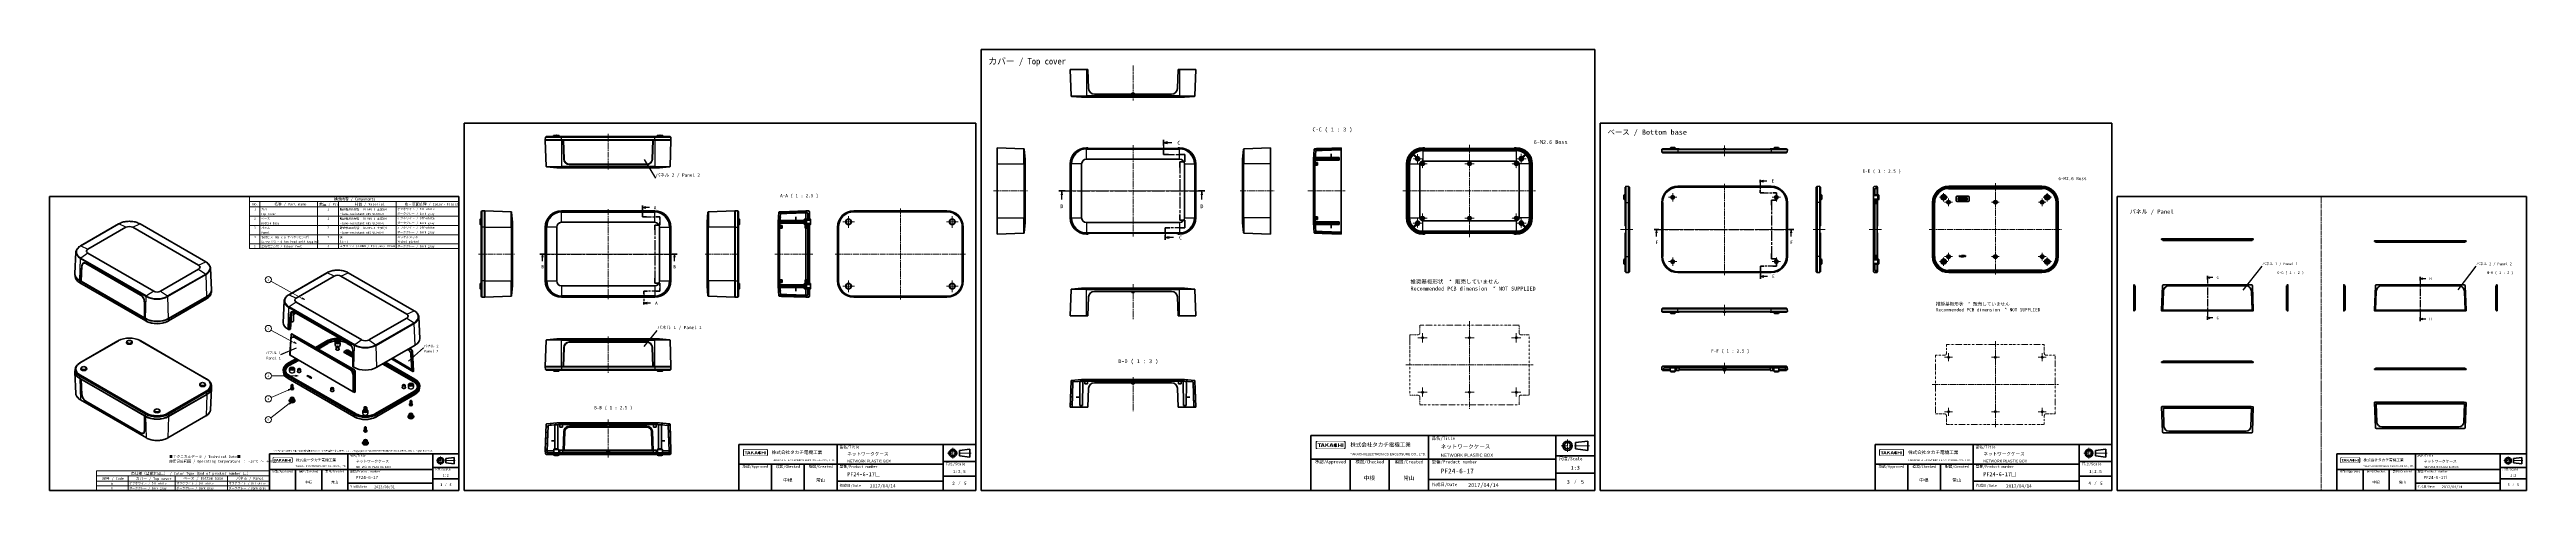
# Model space of a CAD drawing. Header units: millimetres. Extents: x 29 to 4761, y 16 to 859.
import ezdxf
from ezdxf.enums import TextEntityAlignment as Align

# ---------------------------------------------------------------- set-up
doc = ezdxf.new("R2010")
doc.units = ezdxf.units.MM
doc.header["$LTSCALE"] = 2
doc.linetypes.add('CHAIN', pattern=[0.3543, 0.2362, -0.0295, 0.0591, -0.0295])
doc.linetypes.add('DASH_DOUBLE_DOT', pattern=[0.4398, 0.24, -0.06, 0.0098, -0.06, 0.01, -0.06])
for name, color, linetype, lineweight in [('Border (ISO)', 7, 'Continuous', 35), ('Hatch (ISO)', 1, 'Continuous', 18), ('Section Line (ISO)', 7, 'CHAIN', 25), ('Sketch Geometry (ISO)', 7, 'Continuous', 18), ('Symbol (ISO)', 7, 'Continuous', 18), ('Symbol (TK)', 100, 'Continuous', 18), ('Title (ISO)', 7, 'Continuous', 35), ('Visible (ISO)', 7, 'Continuous', 35), ('Visible Narrow (ISO)', 7, 'Continuous', 25)]:
    doc.layers.add(name, color=color, linetype=linetype, lineweight=lineweight)
doc.layers.add('Center Mark (ISO)', color=7, linetype='Continuous', lineweight=18, true_color=0x80ffff)
doc.layers.add('Centerline (ISO)', color=7, linetype='Continuous', lineweight=18, true_color=0x80ffff)
doc.styles.add('QCADDimTextStyle', font='txt')
doc.styles.add('textstyle4', font='msgothic.ttc')
doc.styles.add('textstyle5', font='arial.ttf')
doc.dimstyles.new('QCADDimStyle', dxfattribs={"dimtxt": 1.8, "dimasz": 1.8, "dimexe": 0.18, "dimexo": 0.0625, "dimgap": 0.09, "dimtad": 0, "dimtih": 1, "dimtoh": 1, "dimdec": 4, "dimzin": 0, "dimdsep": 46, "dimtxsty": 'QCADDimTextStyle', "dimcen": 0.09, "dimadec": 0, "dimazin": 0, "dimtfac": 1, "dimtdec": 4, "dimtofl": 0, "dimtmove": 2, "dimatfit": 3, "dimfxl": 0, "dimtolj": 1, "dimtzin": 0, "dimarcsym": 0})
pattern_1 = [(45, (784.75, -4), (-5.61266, 5.61266), [])]
pattern_2 = [(135.0002, (784.75, -4), (-5.61264, -5.61268), [])]
pattern_3 = [(45, (1765, -8), (-6.73519, 6.73519), [])]
pattern_4 = [(45, (2955.25, -4), (-5.61266, 5.61266), [])]
pattern_5 = [(45, (3950, 0.015), (-4.49013, 4.49013), [])]

# ---------------------------------------------------------------- blocks, each defined once
blk = doc.blocks.new('図面枠 tk図枠')
at = {"layer": 'Border (ISO)'}
for p, q in [((14.5, 289), (405.5, 289)), ((14.5, 289), (14.5, 8)), ((405.5, 289), (405.5, 8)), ((14.5, 8), (405.5, 8))]:
    blk.add_line(p, q, dxfattribs=at)
blk = doc.blocks.new('表題欄 tk表題欄')
at = {"layer": 'Hatch (ISO)', "transparency": 33554687}
h = blk.add_hatch(color=256, dxfattribs=at)
edge = h.paths.add_edge_path(flags=0)
edge.add_arc((95.6, 236.3), 0.596, 270, 360)
edge.add_line((96.2, 236.3), (96.2, 239.7))
edge.add_arc((95.6, 239.7), 0.596, 0, 90)
edge.add_line((95.6, 240.3), (79.1, 240.3))
edge.add_arc((79.1, 239.7), 0.596, 90, 180)
edge.add_line((78.5, 239.7), (78.5, 236.3))
edge.add_arc((79.1, 236.3), 0.596, 180, 270)
edge.add_line((79.1, 235.7), (95.6, 235.7))
edge = h.paths.add_edge_path(flags=0)
edge.add_line((77.8, 240), (77.8, 236.1))
edge.add_arc((78.5, 236.1), 0.702, 180, 270)
edge.add_line((78.5, 235.4), (96.2, 235.4))
edge.add_arc((96.2, 236.1), 0.702, 270, 360)
edge.add_line((96.9, 236.1), (96.9, 240))
edge.add_arc((96.2, 240), 0.702, 0, 90)
edge.add_line((96.2, 240.7), (78.5, 240.7))
edge.add_arc((78.5, 240), 0.702, 90, 180)
for points in [[(79.1, 239.1), (79.1, 238.7), (79.9, 238.7), (79.9, 236.7), (80.5, 236.7), (80.5, 238.7), (81.4, 238.7), (81.4, 239.1)], [(85.7, 236.7), (84.9, 237.9), (84.4, 237.3), (84.4, 236.7), (83.9, 236.7), (83.9, 239.1), (84.4, 239.1), (84.4, 238.1), (85.4, 239.1), (86.1, 239.1), (85.3, 238.3), (86.3, 236.7)], [(92.1, 239.1), (92.1, 236.7), (92.6, 236.7), (92.6, 237.7), (93.8, 237.7), (93.8, 236.7), (94.3, 236.7), (94.3, 239.1), (93.8, 239.1), (93.8, 238.1), (92.6, 238.1), (92.6, 239.1)], [(94.8, 239.1), (94.8, 236.7), (95.4, 236.7), (95.4, 239.1)]]:
    blk.add_hatch(color=256, dxfattribs=at).paths.add_polyline_path(points, flags=0)
h = blk.add_hatch(color=256, dxfattribs=at)
h.paths.add_polyline_path([(82.6, 237.7), (82, 237.7), (82.3, 238.6)], flags=0)
h.paths.add_polyline_path([(82.8, 237.2), (81.8, 237.2), (81.6, 236.7), (80.9, 236.7), (81.9, 239.1), (82.7, 239.1), (83.6, 236.7), (83, 236.7)], flags=0)
h = blk.add_hatch(color=256, dxfattribs=at)
h.paths.add_polyline_path([(87.5, 237.7), (88.2, 237.7), (87.8, 238.6)], flags=0)
h.paths.add_polyline_path([(87.1, 236.7), (87.3, 237.2), (88.4, 237.2), (88.6, 236.7), (89.2, 236.7), (88.3, 239.1), (87.4, 239.1), (86.5, 236.7)], flags=0)
h = blk.add_hatch(color=256, dxfattribs=at)
edge = h.paths.add_edge_path(flags=0)
edge.add_arc((90.5, 237.9), 1.27, 38.5505, 336.582)
edge.add_line((91.7, 237.4), (91.2, 237.6))
edge.add_ellipse((90.5, 237.9), major_axis=(0, -0.8), ratio=0.867347, start_angle=-235.349, end_angle=69.4109, ccw=False)
edge.add_line((91.1, 238.4), (91.5, 238.7))
at = {"layer": 'Title (ISO)'}
for p, q in [((74.7, 244.1), (255.7, 244.1)), ((74.7, 209.1), (74.7, 244.1)), ((149.7, 244.1), (149.7, 209.1)), ((230.7, 244.1), (230.7, 209.1)), ((243.2, 239.6), (251.2, 240.6)), ((243.2, 239.6), (243.2, 235.6)), ((251.2, 234.6), (251.2, 240.6)), ((255.7, 244.1), (255.7, 209.1)), ((74.7, 229.1), (230.7, 229.1)), ((99.7, 229.1), (99.7, 209.1)), ((124.7, 229.1), (124.7, 209.1)), ((230.7, 231.1), (255.7, 231.1)), ((243.2, 235.6), (251.2, 234.6)), ((255.7, 209.1), (74.7, 209.1)), ((149.7, 216.1), (230.7, 216.1)), ((230.7, 220.1), (255.7, 220.1))]:
    blk.add_line(p, q, dxfattribs=at)
at = {"layer": 'Title (ISO)', "color": 4, "linetype": 'CHAIN', "lineweight": 18, "ltscale": 20.001633}
blk.add_line((252.2, 237.6), (234.2, 237.6), dxfattribs=at)
at = {"layer": 'Title (ISO)', "color": 4, "linetype": 'CHAIN', "lineweight": 18, "ltscale": 8.88956}
blk.add_line((238.2, 241.6), (238.2, 233.6), dxfattribs=at)
at = {"layer": 'Title (ISO)'}
for radius in [3, 2]:
    blk.add_circle((238.2, 237.6), radius, dxfattribs=at)
at = {"layer": 'Title (ISO)', "color": 7, "line_spacing_factor": 1.5, "style": 'textstyle4'}
for s, insert, char_height, attachment_point in [('株式会社タカチ電機工業', (99.9, 238.1), 2.5, 4), ('\\fArial|b0|i0|undefinedundefined|undefinedundefined;\\H1.4986;TAKACHI ELECTRONICS ENCLOSURE CO., LTD.', (99.9, 232.1), 1.499, 4), ('\\fMS Gothic|b0|i0|undefinedundefined|undefinedundefined;\\H2.0000;/', (243.2, 214.6), 2, 5)]:
    blk.add_mtext(s, dxfattribs=dict(at, insert=insert, char_height=char_height, attachment_point=attachment_point))
at = {"layer": 'Title (ISO)', "color": 1, "char_height": 2, "line_spacing_factor": 1.5, "style": 'textstyle4'}
for s, insert, attachment_point in [('\\fMS Gothic|b0|i0|undefinedundefined|undefinedundefined;\\H2.0000;品名/Title', (151.7, 242.1), 4), ('\\fMS Gothic|b0|i0|undefinedundefined|undefinedundefined;\\H2.0000;承認/Approved', (87.2, 227.1), 5), ('\\fMS Gothic|b0|i0|undefinedundefined|undefinedundefined;\\H2.0000;検図/Checked', (112.2, 227.1), 5), ('\\fMS Gothic|b0|i0|undefinedundefined|undefinedundefined;\\H2.0000;製図/Created', (137.2, 227.1), 5), ('\\fMS Gothic|b0|i0|undefinedundefined|undefinedundefined;\\H2.0000;型番/Product number', (151.7, 227.1), 4), ('\\fMS Gothic|b0|i0|undefinedundefined|undefinedundefined;\\H2.0000;尺度/Scale', (232.7, 229.1), 4), ('\\fMS Gothic|b0|i0|undefinedundefined|undefinedundefined;\\H2.0000;作成日/Date', (151.7, 212.6), 4)]:
    blk.add_mtext(s, dxfattribs=dict(at, insert=insert, attachment_point=attachment_point))
at = {"layer": 'Title (ISO)', "color": 7}
for tag, height, style, p in [('<品名>', 2.5, 'textstyle4', (157.5, 237)), ('<Title>', 2, 'textstyle5', (157.5, 231.6)), ('<型番>', 3, 'textstyle4', (157.4, 221.5))]:
    blk.add_attdef(tag, text='', height=height, dxfattribs=dict(at, style=style)).set_placement(p, align=Align.MIDDLE_LEFT)
at = {"layer": 'Title (ISO)', "color": 7, "style": 'textstyle4'}
for tag, p in [('<尺度>', (243.1, 223.6)), ('<承認>', (87.2, 217.1)), ('<検図>', (112.1, 217)), ('<製図>', (137.2, 217)), ('作成日', (184.7, 212.5)), ('<ページ_No.>', (238.9, 214.6)), ('<総ページ数>', (247.7, 214.6))]:
    blk.add_attdef(tag, text='', height=2.5, dxfattribs=at).set_placement(p, align=Align.MIDDLE_CENTER)
blk = doc.blocks.new('色仕様（型番末尾□） _ Color Type（End of product number □）')
at = {"layer": 'Symbol (ISO)'}
for p, q in [((224.5, 26.7), (59.5, 26.7)), ((59.5, 26.7), (59.5, 21.9)), ((224.5, 26.7), (224.5, 21.9)), ((224.5, 21.9), (59.5, 21.9)), ((59.5, 21.9), (59.5, 16.9)), ((224.5, 16.9), (59.5, 16.9)), ((59.5, 16.9), (59.5, 8)), ((224.5, 12.4), (59.5, 12.4)), ((224.5, 8), (59.5, 8)), ((89.5, 21.9), (89.5, 16.9)), ((89.5, 16.9), (89.5, 8)), ((134.5, 21.9), (134.5, 16.9)), ((134.5, 16.9), (134.5, 8)), ((184.5, 21.9), (184.5, 16.9)), ((184.5, 16.9), (184.5, 8)), ((224.5, 21.9), (224.5, 16.9)), ((224.5, 16.9), (224.5, 8))]:
    blk.add_line(p, q, dxfattribs=at)
at = {"layer": 'Symbol (ISO)', "color": 7, "attachment_point": 7, "style": 'textstyle4'}
for s, insert, char_height in [('色仕様（型番末尾□） / Color Type（End of product number □）', (92.4, 22.3), 2.5), ('記号 / Code', (64.9, 17.6), 2.5), ('W', (73.4, 13.6), 2), ('D', (73.7, 9.2), 2), ('オフホワイト / Off-white', (90.6, 13.3), 2), ('ダークグレー / Dark gray', (90.6, 8.5), 2), ('カバー / Top cover', (97, 17.3), 2.5), ('オフホワイト / Off-white', (135.6, 13.3), 2), ('ダークグレー / Dark gray', (135.6, 8.5), 2), ('ベース / Bottom base', (142.4, 17.8), 2.5), ('オフホワイト / Off-white', (185.6, 13.3), 2), ('ダークグレー / Dark gray', (185.6, 8.5), 2), ('パネル / Panel', (192.8, 17.7), 2.5)]:
    blk.add_mtext(s, dxfattribs=dict(at, insert=insert, char_height=char_height))
blk = doc.blocks.new('バルーン1')
at = {"layer": 'Symbol (TK)', "color": 100, "true_color": 0x00ff40}
for p, q in [((255.7, 191.6), (226, 208.2)), ((255.4, 191.2), (257.9, 190.4)), ((255.7, 191.6), (257.9, 190.4)), ((257.9, 190.4), (255.9, 192))]:
    blk.add_line(p, q, dxfattribs=at)
at = {"layer": 'Symbol (TK)'}
blk.add_circle((223.4, 209.6), 3, dxfattribs=at)
at = {"layer": 'Symbol (TK)', "color": 7, "insert": (223.4, 209.6), "char_height": 2, "attachment_point": 5, "style": 'textstyle4'}
blk.add_mtext('1', dxfattribs=at)
blk = doc.blocks.new('バルーン2')
at = {"layer": 'Symbol (TK)', "color": 100, "true_color": 0x00ff40}
for p, q in [((248, 149.6), (226, 161.4)), ((247.8, 149.1), (250.2, 148.4)), ((248, 149.6), (250.2, 148.4)), ((250.2, 148.4), (248.3, 150))]:
    blk.add_line(p, q, dxfattribs=at)
at = {"layer": 'Symbol (TK)'}
blk.add_circle((223.4, 162.8), 3, dxfattribs=at)
at = {"layer": 'Symbol (TK)', "color": 7, "insert": (223.4, 162.8), "char_height": 2, "attachment_point": 5, "style": 'textstyle4'}
blk.add_mtext('3', dxfattribs=at)
blk = doc.blocks.new('バルーン3')
at = {"layer": 'Symbol (TK)', "color": 100, "true_color": 0x00ff40}
for p, q in [((249.6, 117.6), (226.4, 117.6)), ((252.1, 117.6), (249.6, 118.1)), ((249.6, 117.6), (252.1, 117.6)), ((249.6, 117.1), (252.1, 117.6))]:
    blk.add_line(p, q, dxfattribs=at)
at = {"layer": 'Symbol (TK)'}
blk.add_circle((223.4, 117.6), 3, dxfattribs=at)
at = {"layer": 'Symbol (TK)', "color": 7, "insert": (223.4, 117.6), "char_height": 2, "attachment_point": 5, "style": 'textstyle4'}
blk.add_mtext('2', dxfattribs=at)
blk = doc.blocks.new('バルーン4')
at = {"layer": 'Symbol (TK)', "color": 100, "true_color": 0x00ff40}
for p, q in [((242.6, 104), (226.1, 96.8)), ((244.9, 105), (242.4, 104.5)), ((242.6, 104), (244.9, 105)), ((242.8, 103.6), (244.9, 105))]:
    blk.add_line(p, q, dxfattribs=at)
at = {"layer": 'Symbol (TK)'}
blk.add_circle((223.4, 95.6), 3, dxfattribs=at)
at = {"layer": 'Symbol (TK)', "color": 7, "insert": (223.4, 95.6), "char_height": 2, "attachment_point": 5, "style": 'textstyle4'}
blk.add_mtext('4', dxfattribs=at)
blk = doc.blocks.new('バルーン5')
at = {"layer": 'Symbol (TK)', "color": 100, "true_color": 0x00ff40}
for p, q in [((243.5, 91), (225.8, 77.6)), ((245.5, 92.5), (243.2, 91.4)), ((243.5, 91), (245.5, 92.5)), ((243.8, 90.6), (245.5, 92.5))]:
    blk.add_line(p, q, dxfattribs=at)
at = {"layer": 'Symbol (TK)'}
blk.add_circle((223.4, 75.7), 3, dxfattribs=at)
at = {"layer": 'Symbol (TK)', "color": 7, "insert": (223.4, 75.7), "char_height": 2, "attachment_point": 5, "style": 'textstyle4'}
blk.add_mtext('5', dxfattribs=at)
blk = doc.blocks.new('構成内容 _ Components2')
at = {"layer": 'Symbol (ISO)'}
for p, q in [((405.5, 289), (205.5, 289)), ((205.5, 289), (205.5, 284.2)), ((405.5, 284.2), (205.5, 284.2)), ((205.5, 284.2), (205.5, 279.1)), ((215.5, 284.2), (215.5, 279.1)), ((270.5, 284.2), (270.5, 279.1)), ((290.5, 284.2), (290.5, 279.1)), ((345.5, 284.2), (345.5, 279.1)), ((405.5, 289), (405.5, 284.2)), ((405.5, 284.2), (405.5, 279.1)), ((405.5, 279.1), (205.5, 279.1)), ((205.5, 279.1), (205.5, 239.2)), ((405.5, 270.3), (205.5, 270.3)), ((405.5, 261.4), (205.5, 261.4)), ((215.5, 279.1), (215.5, 239.2)), ((270.5, 279.1), (270.5, 239.2)), ((290.5, 279.1), (290.5, 239.2)), ((345.5, 279.1), (345.5, 239.2)), ((405.5, 279.1), (405.5, 239.2)), ((405.5, 252.5), (205.5, 252.5)), ((405.5, 243.7), (205.5, 243.7)), ((405.5, 239.2), (205.5, 239.2))]:
    blk.add_line(p, q, dxfattribs=at)
at = {"layer": 'Symbol (ISO)', "color": 7, "attachment_point": 7, "style": 'textstyle4'}
for s, insert, char_height in [('構成内容 / Components', (286.3, 284.6), 2.5), ('No.', (208.3, 280.4), 2.5), ('2', (209.9, 267), 2), ('1', (210.1, 275.9), 2), ('Top cover', (216.6, 270.8), 2), ('ベース', (216.6, 266.8), 2), ('Bottom base', (216.7, 262.4), 2), ('カバー', (216.7, 275.6), 2), ('名称 / Part name', (229.4, 279.8), 2.5), ('数量 / Pcs', (272, 279.8), 2.5), ('1', (280.1, 275.9), 2), ('1', (280.1, 267), 2), ('難燃性ABS樹脂 （UL94V-0 主成分）', (291.7, 275.4), 2), ('難燃性ABS樹脂 （UL94V-0 主成分）', (291.7, 266.5), 2), ('難燃性ABS樹脂 （UL94V-0 主成分）', (291.7, 257.7), 2), ('Flame-resistant ABS UL94V-0', (291.8, 271.3), 2), ('Flame-resistant ABS UL94V-0', (291.8, 262.4), 2), ('材質 / Material', (306.1, 279.8), 2.5), ('オフホワイト / Off-white', (346.6, 275.5), 2), ('ダークグレー / Dark gray', (346.6, 270.9), 2), ('オフホワイト / Off-white', (346.6, 266.7), 2), ('ダークグレー / Dark gray', (346.6, 262), 2), ('オフホワイト / Off-white', (346.6, 257.8), 2), ('色・表面処理 / Color・Finish', (353.6, 279.7), 2.5), ('4', (209.9, 249.3), 2), ('3', (209.9, 258.2), 2), ('5', (209.9, 240.4), 2), ('パネル', (216.7, 257.8), 2), ('取付ビス（M3 x 8 ナベタッピング）', (216.7, 248.8), 2), ('Screw（M3 - 8 Pan head self tapping）', (216.7, 244.2), 2), ('差込式ゴム足 / Rubber feet', (216.7, 239.9), 2), ('Panel', (216.7, 253.5), 2), ('4', (279.9, 249.3), 2), ('4', (279.9, 240.4), 2), ('2', (279.9, 258.2), 2), ('鉄', (291.6, 248.8), 2), ('Steel', (291.7, 244.7), 2), ('エラストマ UL94HB / Elastomer UL94HB', (291.7, 240.1), 2), ('Flame-resistant ABS UL94V-0', (291.8, 253.5), 2), ('ダークグレー / Dark gray', (346.6, 253.2), 2), ('ダークグレー / Dark gray', (346.6, 239.8), 2), ('ニッケルメッキ', (346.7, 248.9), 2), ('Nickel plated', (346.7, 244.3), 2)]:
    blk.add_mtext(s, dxfattribs=dict(at, insert=insert, char_height=char_height))
blk = doc.blocks.new('2dTransSection0')
at = {"layer": 'Section Line (ISO)', "linetype": 'CHAIN', "ltscale": 15.246626}
blk.add_line((150.9, 226), (150.9, 217.2), dxfattribs=at)
at = {"layer": 'Section Line (ISO)', "linetype": 'Continuous', "lineweight": 50}
for p, q in [((150.9, 226), (150.9, 222.6)), ((150.9, 220.6), (150.9, 217.2)), ((150.9, 217.2), (154, 217.2)), ((164.2, 211), (160.3, 211)), ((160.3, 211), (160.3, 207.2)), ((161.1, 217.2), (164.2, 217.2)), ((164.2, 217.2), (164.2, 215.1)), ((164.2, 213.1), (164.2, 211)), ((154.7, 160.5), (151.9, 160.5)), ((151.9, 160.5), (151.9, 158.4)), ((151.9, 152.3), (151.9, 150.2)), ((160.3, 170.3), (160.3, 166.5)), ((160.3, 166.5), (164.2, 166.5)), ((164.2, 160.5), (161.4, 160.5)), ((164.2, 166.5), (164.2, 164.5)), ((164.2, 162.5), (164.2, 160.5))]:
    blk.add_line(p, q, dxfattribs=at)
at = {"layer": 'Section Line (ISO)', "linetype": 'Continuous'}
for p, q in [((153.4, 224.8), (150.9, 224.3)), ((153.4, 224.3), (150.9, 224.3)), ((150.9, 224.3), (153.4, 223.8)), ((156.2, 224.3), (153.4, 224.3)), ((154.4, 151.7), (151.9, 151.2)), ((154.4, 151.2), (151.9, 151.2)), ((151.9, 151.2), (154.4, 150.7)), ((157, 151.2), (154.4, 151.2))]:
    blk.add_line(p, q, dxfattribs=at)
at = {"layer": 'Section Line (ISO)', "linetype": 'CHAIN', "ltscale": 14.343218}
blk.add_line((150.9, 217.2), (164.2, 217.2), dxfattribs=at)
at = {"layer": 'Section Line (ISO)', "linetype": 'CHAIN', "ltscale": 4.266936}
for p, q in [((164.2, 211), (160.3, 211)), ((160.3, 166.5), (164.2, 166.5))]:
    blk.add_line(p, q, dxfattribs=at)
at = {"layer": 'Section Line (ISO)', "linetype": 'CHAIN', "ltscale": 16.403574}
blk.add_line((160.3, 211), (160.3, 166.5), dxfattribs=at)
at = {"layer": 'Section Line (ISO)', "linetype": 'CHAIN', "ltscale": 11.502923}
blk.add_line((164.2, 217.2), (164.2, 211), dxfattribs=at)
at = {"layer": 'Section Line (ISO)', "linetype": 'CHAIN', "ltscale": 13.400895}
blk.add_line((164.2, 160.5), (151.9, 160.5), dxfattribs=at)
at = {"layer": 'Section Line (ISO)', "linetype": 'CHAIN', "ltscale": 11.590816}
blk.add_line((151.9, 160.5), (151.9, 150.2), dxfattribs=at)
at = {"layer": 'Section Line (ISO)', "linetype": 'CHAIN', "ltscale": 11.339953}
blk.add_line((164.2, 166.5), (164.2, 160.5), dxfattribs=at)
at = {"layer": 'Section Line (ISO)', "char_height": 2.5, "attachment_point": 7, "style": 'textstyle4'}
for insert in [(159.5, 223), (160.5, 150)]:
    blk.add_mtext('A', dxfattribs=dict(at, insert=insert))
blk = doc.blocks.new('2dTransSection1')
at = {"layer": 'Section Line (ISO)', "linetype": 'CHAIN', "ltscale": 16.748308}
blk.add_line((72.5, 188.8), (177.3, 188.8), dxfattribs=at)
at = {"layer": 'Section Line (ISO)', "linetype": 'Continuous', "lineweight": 50}
for p, q in [((72.5, 188.8), (76.5, 188.8)), ((173.4, 188.8), (177.3, 188.8))]:
    blk.add_line(p, q, dxfattribs=at)
at = {"layer": 'Section Line (ISO)', "linetype": 'Continuous'}
for p, q in [((74.5, 188.8), (74, 186.3)), ((74.5, 186.3), (74.5, 188.8)), ((75, 186.3), (74.5, 188.8)), ((74.5, 183.4), (74.5, 186.3)), ((175.4, 188.8), (174.9, 186.3)), ((175.4, 186.3), (175.4, 188.8)), ((175.9, 186.3), (175.4, 188.8)), ((175.4, 183.4), (175.4, 186.3))]:
    blk.add_line(p, q, dxfattribs=at)
at = {"layer": 'Section Line (ISO)', "char_height": 2.5, "attachment_point": 7, "style": 'textstyle4'}
for insert in [(73.6, 177.8), (174.4, 177.8)]:
    blk.add_mtext('B', dxfattribs=dict(at, insert=insert))
blk = doc.blocks.new('2dTransSection2')
at = {"layer": 'Section Line (ISO)', "linetype": 'CHAIN', "ltscale": 15.929393}
blk.add_line((130.8, 231.4), (130.8, 222.1), dxfattribs=at)
at = {"layer": 'Section Line (ISO)', "linetype": 'Continuous', "lineweight": 50}
for p, q in [((130.8, 231.4), (130.8, 227.8)), ((130.8, 225.8), (130.8, 222.1)), ((130.8, 222.1), (134, 222.1)), ((141.1, 222.1), (144.3, 222.1)), ((144.3, 222.1), (144.3, 217.5)), ((144.3, 217.5), (141.1, 217.5)), ((141.1, 217.5), (141.1, 213.8)), ((134.7, 175.4), (131.8, 175.4)), ((131.8, 175.4), (131.8, 172.6)), ((141.1, 183.8), (141.1, 180.2)), ((141.1, 180.2), (144.3, 180.2)), ((144.3, 175.4), (141.5, 175.4)), ((144.3, 180.2), (144.3, 175.4)), ((131.8, 170.6), (131.8, 167.8))]:
    blk.add_line(p, q, dxfattribs=at)
at = {"layer": 'Section Line (ISO)', "linetype": 'Continuous'}
for p, q in [((133.3, 230.1), (130.8, 229.6)), ((133.3, 229.6), (130.8, 229.6)), ((130.8, 229.6), (133.3, 229.1)), ((136.1, 229.6), (133.3, 229.6)), ((134.3, 169.7), (131.8, 169.2)), ((134.3, 169.2), (131.8, 169.2)), ((131.8, 169.2), (134.3, 168.7)), ((137, 169.2), (134.3, 169.2))]:
    blk.add_line(p, q, dxfattribs=at)
at = {"layer": 'Section Line (ISO)', "linetype": 'CHAIN', "ltscale": 14.563252}
blk.add_line((130.8, 222.1), (144.3, 222.1), dxfattribs=at)
at = {"layer": 'Section Line (ISO)', "linetype": 'CHAIN', "ltscale": 5.182493}
blk.add_line((144.3, 222.1), (144.3, 217.5), dxfattribs=at)
at = {"layer": 'Section Line (ISO)', "linetype": 'CHAIN', "ltscale": 3.518429}
blk.add_line((144.3, 217.5), (141.1, 217.5), dxfattribs=at)
at = {"layer": 'Section Line (ISO)', "linetype": 'CHAIN', "ltscale": 15.821041}
blk.add_line((141.1, 217.5), (141.1, 180.2), dxfattribs=at)
at = {"layer": 'Section Line (ISO)', "linetype": 'CHAIN', "ltscale": 13.601645}
blk.add_line((144.3, 175.4), (131.8, 175.4), dxfattribs=at)
at = {"layer": 'Section Line (ISO)', "linetype": 'CHAIN', "ltscale": 13.520796}
blk.add_line((131.8, 175.4), (131.8, 167.8), dxfattribs=at)
at = {"layer": 'Section Line (ISO)', "linetype": 'CHAIN', "ltscale": 3.519132}
blk.add_line((141.1, 180.2), (144.3, 180.2), dxfattribs=at)
at = {"layer": 'Section Line (ISO)', "linetype": 'CHAIN', "ltscale": 5.342423}
blk.add_line((144.3, 180.2), (144.3, 175.4), dxfattribs=at)
at = {"layer": 'Section Line (ISO)', "char_height": 2.5, "attachment_point": 7, "style": 'textstyle4'}
for insert in [(139.5, 228.3), (140.6, 167.9)]:
    blk.add_mtext('C', dxfattribs=dict(at, insert=insert))
blk = doc.blocks.new('2dTransSection3')
at = {"layer": 'Section Line (ISO)', "linetype": 'CHAIN', "ltscale": 16.769724}
blk.add_line((64, 198.9), (157.1, 198.9), dxfattribs=at)
at = {"layer": 'Section Line (ISO)', "linetype": 'Continuous', "lineweight": 50}
for p, q in [((64, 198.9), (68, 198.9)), ((153.1, 198.9), (157.1, 198.9))]:
    blk.add_line(p, q, dxfattribs=at)
at = {"layer": 'Section Line (ISO)', "linetype": 'Continuous'}
for p, q in [((66, 198.9), (65.5, 196.4)), ((66, 196.4), (66, 198.9)), ((66.5, 196.4), (66, 198.9)), ((66, 193.5), (66, 196.4)), ((155.1, 198.9), (154.6, 196.4)), ((155.1, 196.4), (155.1, 198.9)), ((155.6, 196.4), (155.1, 198.9)), ((155.1, 193.5), (155.1, 196.4))]:
    blk.add_line(p, q, dxfattribs=at)
at = {"layer": 'Section Line (ISO)', "char_height": 2.5, "attachment_point": 7, "style": 'textstyle4'}
for insert in [(65, 187.9), (154.2, 187.9)]:
    blk.add_mtext('D', dxfattribs=dict(at, insert=insert))
blk = doc.blocks.new('2dTransSection4')
at = {"layer": 'Section Line (ISO)', "linetype": 'CHAIN', "ltscale": 11.313518}
blk.add_line((136.7, 245.6), (136.7, 235.6), dxfattribs=at)
at = {"layer": 'Section Line (ISO)', "linetype": 'Continuous', "lineweight": 50}
for p, q in [((136.7, 245.6), (136.7, 243.6)), ((136.7, 237.6), (136.7, 235.6)), ((136.7, 235.6), (139.5, 235.6)), ((149.1, 230), (145.3, 230)), ((145.3, 230), (145.3, 226.1)), ((146.3, 235.6), (149.1, 235.6)), ((149.1, 235.6), (149.1, 230)), ((139.7, 179.6), (137, 179.6)), ((137, 179.6), (137, 175.7)), ((137, 173.7), (137, 169.8)), ((145.3, 189.1), (145.3, 185.2)), ((145.3, 185.2), (149.1, 185.2)), ((149.1, 179.6), (146.4, 179.6)), ((149.1, 185.2), (149.1, 179.6))]:
    blk.add_line(p, q, dxfattribs=at)
at = {"layer": 'Section Line (ISO)', "linetype": 'Continuous'}
for p, q in [((139.2, 245.1), (136.7, 244.6)), ((139.2, 244.6), (136.7, 244.6)), ((136.7, 244.6), (139.2, 244.1)), ((141.8, 244.6), (139.2, 244.6)), ((139.5, 172.2), (137, 171.7)), ((139.5, 171.7), (137, 171.7)), ((137, 171.7), (139.5, 171.2)), ((142.4, 171.7), (139.5, 171.7))]:
    blk.add_line(p, q, dxfattribs=at)
at = {"layer": 'Section Line (ISO)', "linetype": 'CHAIN', "ltscale": 13.566455}
blk.add_line((136.7, 235.6), (149.1, 235.6), dxfattribs=at)
at = {"layer": 'Section Line (ISO)', "linetype": 'CHAIN', "ltscale": 4.222488}
for p, q in [((149.1, 230), (145.3, 230)), ((145.3, 185.2), (149.1, 185.2))]:
    blk.add_line(p, q, dxfattribs=at)
at = {"layer": 'Section Line (ISO)', "linetype": 'CHAIN', "ltscale": 16.493166}
blk.add_line((145.3, 230), (145.3, 185.2), dxfattribs=at)
at = {"layer": 'Section Line (ISO)', "linetype": 'CHAIN', "ltscale": 6.246382}
blk.add_line((149.1, 235.6), (149.1, 230), dxfattribs=at)
at = {"layer": 'Section Line (ISO)', "linetype": 'CHAIN', "ltscale": 13.246422}
blk.add_line((149.1, 179.6), (137, 179.6), dxfattribs=at)
at = {"layer": 'Section Line (ISO)', "linetype": 'CHAIN', "ltscale": 16.665091}
blk.add_line((137, 179.6), (137, 169.8), dxfattribs=at)
at = {"layer": 'Section Line (ISO)', "linetype": 'CHAIN', "ltscale": 6.260869}
blk.add_line((149.1, 185.2), (149.1, 179.6), dxfattribs=at)
at = {"layer": 'Section Line (ISO)', "char_height": 2.5, "attachment_point": 7, "style": 'textstyle4'}
for insert in [(145.5, 243.4), (145.8, 170.5)]:
    blk.add_mtext('E', dxfattribs=dict(at, insert=insert))
blk = doc.blocks.new('2dTransSection5')
at = {"layer": 'Section Line (ISO)', "linetype": 'CHAIN', "ltscale": 16.146763}
blk.add_line((55.6, 207.6), (162.3, 207.6), dxfattribs=at)
at = {"layer": 'Section Line (ISO)', "linetype": 'Continuous', "lineweight": 50}
for p, q in [((55.6, 207.6), (59.3, 207.6)), ((158.6, 207.6), (162.3, 207.6))]:
    blk.add_line(p, q, dxfattribs=at)
at = {"layer": 'Section Line (ISO)', "linetype": 'Continuous'}
for p, q in [((57.5, 207.6), (57, 205.1)), ((57.5, 205.1), (57.5, 207.6)), ((58, 205.1), (57.5, 207.6)), ((57.5, 202.2), (57.5, 205.1)), ((160.5, 207.6), (160, 205.1)), ((160.5, 205.1), (160.5, 207.6)), ((161, 205.1), (160.5, 207.6)), ((160.5, 202.2), (160.5, 205.1))]:
    blk.add_line(p, q, dxfattribs=at)
at = {"layer": 'Section Line (ISO)', "insert": (56.8, 196.6), "char_height": 2.5, "attachment_point": 7, "line_spacing_factor": 1.875, "style": 'textstyle4'}
blk.add_mtext('F', dxfattribs=at)
at = {"layer": 'Section Line (ISO)', "insert": (159.7, 196.6), "char_height": 2.5, "attachment_point": 7, "style": 'textstyle4'}
blk.add_mtext('F', dxfattribs=at)
blk = doc.blocks.new('2dTransSection6')
at = {"layer": 'Section Line (ISO)', "linetype": 'CHAIN', "ltscale": 15.550356}
blk.add_line((100.7, 213.2), (100.7, 171.2), dxfattribs=at)
at = {"layer": 'Section Line (ISO)', "linetype": 'Continuous', "lineweight": 50}
for p, q in [((100.7, 213.2), (100.7, 209.7)), ((100.7, 174.7), (100.7, 171.2))]:
    blk.add_line(p, q, dxfattribs=at)
at = {"layer": 'Section Line (ISO)', "linetype": 'Continuous'}
for p, q in [((103.2, 212), (100.7, 211.5)), ((103.2, 211.5), (100.7, 211.5)), ((100.7, 211.5), (103.2, 211)), ((106, 211.5), (103.2, 211.5)), ((103.2, 173.4), (100.7, 172.9)), ((103.2, 172.9), (100.7, 172.9)), ((100.7, 172.9), (103.2, 172.4)), ((106, 172.9), (103.2, 172.9))]:
    blk.add_line(p, q, dxfattribs=at)
at = {"layer": 'Section Line (ISO)', "char_height": 2.5, "attachment_point": 7, "style": 'textstyle4'}
for insert in [(109.5, 210.2), (109.5, 171.6)]:
    blk.add_mtext('G', dxfattribs=dict(at, insert=insert))
blk = doc.blocks.new('2dTransSection7')
at = {"layer": 'Section Line (ISO)', "linetype": 'CHAIN', "ltscale": 15.575202}
blk.add_line((304.1, 212.2), (304.1, 170), dxfattribs=at)
at = {"layer": 'Section Line (ISO)', "linetype": 'Continuous', "lineweight": 50}
for p, q in [((304.1, 212.2), (304.1, 208.7)), ((304.1, 173.6), (304.1, 170))]:
    blk.add_line(p, q, dxfattribs=at)
at = {"layer": 'Section Line (ISO)', "linetype": 'Continuous'}
for p, q in [((306.6, 210.9), (304.1, 210.4)), ((306.6, 210.4), (304.1, 210.4)), ((304.1, 210.4), (306.6, 209.9)), ((309.4, 210.4), (306.6, 210.4)), ((306.6, 172.3), (304.1, 171.8)), ((306.6, 171.8), (304.1, 171.8)), ((304.1, 171.8), (306.6, 171.3)), ((309.4, 171.8), (306.6, 171.8))]:
    blk.add_line(p, q, dxfattribs=at)
at = {"layer": 'Section Line (ISO)', "char_height": 2.5, "attachment_point": 7, "style": 'textstyle4'}
for insert in [(312.9, 209.2), (312.9, 170.6)]:
    blk.add_mtext('H', dxfattribs=dict(at, insert=insert))

msp = doc.modelspace()

# ---------------------------------------------------------------- hatches: boundary and pattern name
at = {"layer": 'Hatch (ISO)', "transparency": 33554687}
h = msp.add_hatch(dxfattribs=at)
h.set_pattern_fill('ANSI31', color=256, scale=76.2, style=0, pattern_type=0)
h.set_pattern_definition(pattern_3)
edge = h.paths.add_edge_path(flags=0)
edge.add_line((2444.5, 658.3), (2447.6, 658.3))
edge.add_line((2447.6, 658.3), (2448.2, 665.3))
edge.add_ellipse((2448.5, 665.3), major_axis=(-0.299, 0.025), ratio=1, start_angle=-83.1588, end_angle=0, ccw=False)
edge.add_line((2448.5, 665.6), (2449.5, 665.6))
edge.add_line((2449.5, 665.6), (2449.5, 666.6))
edge.add_line((2449.5, 666.6), (2448, 666.6))
edge.add_ellipse((2448, 666.7), major_axis=(0.0035, -0.0999), ratio=1, start_angle=-90, end_angle=0, ccw=False)
edge.add_line((2447.9, 666.7), (2447.9, 667.9))
edge.add_ellipse((2448, 667.9), major_axis=(-0.0999, -0.0035), ratio=1, start_angle=-90, end_angle=0, ccw=False)
edge.add_line((2448, 668), (2449.5, 668))
edge.add_line((2449.5, 668), (2449.5, 669.5))
edge.add_line((2449.5, 669.5), (2446.1, 669.4))
edge.add_ellipse((2446.1, 668.4), major_axis=(-0.035, 0.999), ratio=1, start_angle=0, end_angle=83.1588)
edge.add_line((2445.1, 668.5), (2444.3, 658.3))
edge.add_line((2444.3, 658.3), (2444.5, 658.3))
edge = h.paths.add_edge_path(flags=0)
edge.add_line((2444.5, 518.2), (2447.7, 518.2))
edge.add_line((2447.7, 518.2), (2447.8, 518.2))
edge.add_spline(control_points=[(2447.8, 518.2), (2447.6, 520.9), (2447.5, 523.1)], knot_values=[0, 0, 0, 0.267939, 0.267939, 0.267939], degree=2, periodic=0)
edge.add_spline(control_points=[(2447.5, 523.1), (2447.5, 523.2), (2447.5, 523.2), (2447.4, 523.3), (2447.4, 523.3), (2447.4, 523.3), (2447.3, 523.4), (2447.3, 523.4), (2447.2, 523.4), (2447.2, 523.4)], knot_values=[-0.045191, -0.045191, -0.045191, -0.045191, -0.034339, -0.034339, -0.023485, -0.023485, -0.011747, -0.011747, 0, 0, 0, 0], degree=3, periodic=0)
edge.add_line((2447.2, 523.4), (2446.9, 523.4))
edge.add_spline(control_points=[(2446.9, 523.4), (2446.9, 523.4), (2446.8, 523.4), (2446.7, 523.5), (2446.6, 523.5), (2446.6, 523.6), (2446.5, 523.6), (2446.5, 523.7), (2446.4, 523.8), (2446.4, 523.9)], knot_values=[-0.07539, -0.07539, -0.07539, -0.07539, -0.057217, -0.057217, -0.039044, -0.039044, -0.019513, -0.019513, 0, 0, 0, 0], degree=3, periodic=0)
edge.add_spline(control_points=[(2446.4, 523.9), (2446.4, 523.9), (2446.5, 524), (2446.5, 524), (2446.5, 524.1), (2446.6, 524.2), (2446.7, 524.2), (2446.8, 524.3), (2446.9, 524.3), (2446.9, 524.3)], knot_values=[-0.067755, -0.067755, -0.067755, -0.067755, -0.053455, -0.053455, -0.03915, -0.03915, -0.019584, -0.019584, 0, 0, 0, 0], degree=3, periodic=0)
edge.add_line((2446.9, 524.3), (2492.9, 524.5))
edge.add_line((2492.9, 524.5), (2492.9, 525.4))
edge.add_line((2492.9, 525.4), (2492.4, 525.9))
edge.add_line((2492.4, 525.9), (2445.8, 525.9))
edge.add_line((2445.8, 525.9), (2445.8, 528.4))
edge.add_line((2445.8, 528.4), (2492.4, 528.4))
edge.add_line((2492.4, 528.4), (2492.9, 528.9))
edge.add_line((2492.9, 528.9), (2492.9, 529.8))
edge.add_line((2492.9, 529.8), (2446.5, 530))
edge.add_spline(control_points=[(2446.5, 530), (2446.5, 530), (2446.4, 530.1), (2446.4, 530.1), (2446.3, 530.1), (2446.2, 530.1), (2446.2, 530.2), (2446.1, 530.3), (2446.1, 530.3), (2446, 530.4)], knot_values=[-0.061452, -0.061452, -0.061452, -0.061452, -0.050247, -0.050247, -0.039049, -0.039049, -0.019499, -0.019499, 0, 0, 0, 0], degree=3, periodic=0)
edge.add_spline(control_points=[(2446, 530.4), (2446, 530.4), (2446, 530.5), (2446.1, 530.5), (2446.1, 530.6), (2446.1, 530.7), (2446.1, 530.7), (2446.2, 530.8), (2446.3, 530.8), (2446.4, 530.9), (2446.5, 530.9), (2446.5, 530.9)], knot_values=[-0.08129, -0.08129, -0.08129, -0.08129, -0.070032, -0.070032, -0.058772, -0.058772, -0.039212, -0.039212, -0.019615, -0.019615, 0, 0, 0, 0], degree=3, periodic=0)
edge.add_line((2446.5, 530.9), (2446.7, 530.9))
edge.add_spline(control_points=[(2446.7, 530.9), (2446.7, 530.9), (2446.7, 530.9), (2446.8, 530.9), (2446.8, 530.9), (2446.9, 531), (2446.9, 531), (2447, 531), (2447, 531.1), (2447, 531.1), (2447, 531.2), (2447, 531.2)], knot_values=[-0.048635, -0.048635, -0.048635, -0.048635, -0.041878, -0.041878, -0.035123, -0.035123, -0.023391, -0.023391, -0.011691, -0.011691, 0, 0, 0, 0], degree=3, periodic=0)
edge.add_spline(control_points=[(2447, 531.2), (2447, 532), (2446.9, 532.6)], knot_values=[1.018769, 1.018769, 1.018769, 1.206782, 1.206782, 1.206782], degree=2, periodic=0)
edge.add_line((2446.9, 532.6), (2446.5, 532.6))
edge.add_line((2446.5, 532.6), (2443.7, 532.6))
edge.add_spline(control_points=[(2443.7, 532.6), (2443.8, 527.8), (2444.5, 518.2)], knot_values=[2.572998, 2.572998, 2.572998, 3.792231, 3.792231, 3.792231], degree=2, periodic=0)
edge = h.paths.add_edge_path(flags=0)
edge.add_line((2448.2, 512), (2447.7, 518.2))
edge.add_line((2447.7, 518.2), (2444.5, 518.2))
edge.add_line((2444.5, 518.2), (2444.3, 518.2))
edge.add_line((2444.3, 518.2), (2445.1, 508.8))
edge.add_ellipse((2446.1, 508.9), major_axis=(-0.996, -0.084), ratio=1, start_angle=0, end_angle=83.1588)
edge.add_line((2446.1, 507.9), (2449.5, 507.8))
edge.add_line((2449.5, 507.8), (2449.5, 509.3))
edge.add_line((2449.5, 509.3), (2448, 509.4))
edge.add_ellipse((2448, 509.5), major_axis=(-0.0035, -0.0999), ratio=1, start_angle=-90, end_angle=0, ccw=False)
edge.add_line((2447.9, 509.5), (2447.9, 510.7))
edge.add_ellipse((2448, 510.7), major_axis=(-0.0999, 0.0035), ratio=1, start_angle=-90, end_angle=0, ccw=False)
edge.add_line((2448, 510.8), (2449.5, 510.7))
edge.add_line((2449.5, 510.7), (2449.5, 511.7))
edge.add_line((2449.5, 511.7), (2448.5, 511.7))
edge.add_ellipse((2448.5, 512), major_axis=(-0.01, -0.3), ratio=1, start_angle=-83.1588, end_angle=0, ccw=False)
edge = h.paths.add_edge_path(flags=0)
edge.add_line((2443.6, 644.4), (2446.5, 644.4))
edge.add_line((2446.5, 644.4), (2446.9, 644.4))
edge.add_spline(control_points=[(2446.9, 644.4), (2447, 645.2), (2447, 646.1)], knot_values=[2.453567, 2.453567, 2.453567, 2.680233, 2.680233, 2.680233], degree=2, periodic=0)
edge.add_spline(control_points=[(2447, 646.1), (2447, 646.1), (2447, 646.1), (2447, 646.2), (2447, 646.2), (2447, 646.3), (2446.9, 646.3), (2446.9, 646.3), (2446.9, 646.4), (2446.8, 646.4), (2446.7, 646.4), (2446.7, 646.4)], knot_values=[-0.048641, -0.048641, -0.048641, -0.048641, -0.041956, -0.041956, -0.03527, -0.03527, -0.023544, -0.023544, -0.011781, -0.011781, 0, 0, 0, 0], degree=3, periodic=0)
edge.add_line((2446.7, 646.4), (2446.5, 646.4))
edge.add_spline(control_points=[(2446.5, 646.4), (2446.5, 646.4), (2446.5, 646.4), (2446.4, 646.4), (2446.4, 646.4), (2446.3, 646.5), (2446.2, 646.5), (2446.1, 646.6), (2446.1, 646.7), (2446, 646.8), (2446, 646.9), (2446, 646.9)], knot_values=[-0.081285, -0.081285, -0.081285, -0.081285, -0.069928, -0.069928, -0.058569, -0.058569, -0.039009, -0.039009, -0.01949, -0.01949, 0, 0, 0, 0], degree=3, periodic=0)
edge.add_spline(control_points=[(2446, 646.9), (2446.1, 647), (2446.1, 647), (2446.1, 647.1), (2446.1, 647.1), (2446.2, 647.2), (2446.3, 647.2), (2446.4, 647.3), (2446.4, 647.3), (2446.5, 647.3)], knot_values=[-0.061453, -0.061453, -0.061453, -0.061453, -0.050344, -0.050344, -0.03923, -0.03923, -0.019633, -0.019633, 0, 0, 0, 0], degree=3, periodic=0)
edge.add_line((2446.5, 647.3), (2492.9, 647.5))
edge.add_line((2492.9, 647.5), (2492.9, 648.4))
edge.add_line((2492.9, 648.4), (2492.4, 648.9))
edge.add_line((2492.4, 648.9), (2445.8, 648.9))
edge.add_line((2445.8, 648.9), (2445.8, 651.4))
edge.add_line((2445.8, 651.4), (2492.4, 651.4))
edge.add_line((2492.4, 651.4), (2492.9, 651.9))
edge.add_line((2492.9, 651.9), (2492.9, 652.8))
edge.add_line((2492.9, 652.8), (2446.9, 653))
edge.add_spline(control_points=[(2446.9, 653), (2446.9, 653), (2446.8, 653.1), (2446.7, 653.1), (2446.7, 653.1), (2446.6, 653.2), (2446.5, 653.2), (2446.5, 653.3), (2446.4, 653.4), (2446.4, 653.4)], knot_values=[-0.067751, -0.067751, -0.067751, -0.067751, -0.053393, -0.053393, -0.039041, -0.039041, -0.019511, -0.019511, 0, 0, 0, 0], degree=3, periodic=0)
edge.add_spline(control_points=[(2446.4, 653.4), (2446.4, 653.5), (2446.5, 653.6), (2446.5, 653.7), (2446.5, 653.7), (2446.6, 653.8), (2446.7, 653.8), (2446.8, 653.9), (2446.9, 653.9), (2446.9, 653.9)], knot_values=[-0.075396, -0.075396, -0.075396, -0.075396, -0.05727, -0.05727, -0.039141, -0.039141, -0.019575, -0.019575, 0, 0, 0, 0], degree=3, periodic=0)
edge.add_line((2446.9, 653.9), (2447.2, 653.9))
edge.add_spline(control_points=[(2447.2, 653.9), (2447.2, 653.9), (2447.3, 653.9), (2447.3, 653.9), (2447.4, 654), (2447.4, 654), (2447.4, 654), (2447.5, 654.1), (2447.5, 654.1), (2447.5, 654.2)], knot_values=[-0.04519, -0.04519, -0.04519, -0.04519, -0.034304, -0.034304, -0.023422, -0.023422, -0.011707, -0.011707, 0, 0, 0, 0], degree=3, periodic=0)
edge.add_spline(control_points=[(2447.5, 654.2), (2447.6, 656.1), (2447.8, 658.3)], knot_values=[3.414896, 3.414896, 3.414896, 3.643171, 3.643171, 3.643171], degree=2, periodic=0)
edge.add_line((2447.8, 658.3), (2447.6, 658.3))
edge.add_line((2447.6, 658.3), (2444.5, 658.3))
edge.add_spline(control_points=[(2444.5, 658.3), (2443.8, 649.2), (2443.6, 644.4)], knot_values=[0, 0, 0, 1.200921, 1.200921, 1.200921], degree=2, periodic=0)
edge = h.paths.add_edge_path(flags=0)
edge.add_line((2446.5, 532.6), (2446.5, 533.1))
edge.add_ellipse((2446.2, 533.1), major_axis=(0.3, 0), ratio=1, start_angle=0, end_angle=90)
edge.add_line((2446.2, 533.4), (2446.1, 533.4))
edge.add_ellipse((2446.1, 533.8), major_axis=(0, -0.37), ratio=1, start_angle=-90, end_angle=0, ccw=False)
edge.add_ellipse((2446.1, 533.8), major_axis=(-0.37, 0.018), ratio=1, start_angle=-86.8841, end_angle=0, ccw=False)
edge.add_line((2446.1, 534.1), (2451.5, 534.2))
edge.add_line((2451.5, 534.2), (2451.5, 535.4))
edge.add_line((2451.5, 535.4), (2451.2, 535.7))
edge.add_line((2451.2, 535.7), (2445.8, 535.7))
edge.add_line((2445.8, 535.7), (2445.8, 537.7))
edge.add_line((2445.8, 537.7), (2451.2, 537.7))
edge.add_line((2451.2, 537.7), (2451.5, 538))
edge.add_line((2451.5, 538), (2451.5, 539.2))
edge.add_line((2451.5, 539.2), (2446.1, 539.2))
edge.add_ellipse((2446.1, 539.6), major_axis=(-0.002, -0.37), ratio=1, start_angle=-86.8841, end_angle=0, ccw=False)
edge.add_ellipse((2446.1, 539.5), major_axis=(-0.37, 0), ratio=1, start_angle=-90, end_angle=0, ccw=False)
edge.add_line((2446.1, 539.9), (2446.2, 539.9))
edge.add_ellipse((2446.2, 540.2), major_axis=(0, -0.3), ratio=1, start_angle=0, end_angle=90)
edge.add_line((2446.5, 540.2), (2446.5, 637.1))
edge.add_ellipse((2446.2, 637.1), major_axis=(0.3, 0), ratio=1, start_angle=0, end_angle=90)
edge.add_line((2446.2, 637.4), (2446.1, 637.4))
edge.add_ellipse((2446.1, 637.8), major_axis=(0, -0.37), ratio=1, start_angle=-90, end_angle=0, ccw=False)
edge.add_ellipse((2446.1, 637.8), major_axis=(-0.37, 0.018), ratio=1, start_angle=-86.8841, end_angle=0, ccw=False)
edge.add_line((2446.1, 638.1), (2451.5, 638.2))
edge.add_line((2451.5, 638.2), (2451.5, 639.4))
edge.add_line((2451.5, 639.4), (2451.2, 639.7))
edge.add_line((2451.2, 639.7), (2445.8, 639.7))
edge.add_line((2445.8, 639.7), (2445.8, 641.7))
edge.add_line((2445.8, 641.7), (2451.2, 641.7))
edge.add_line((2451.2, 641.7), (2451.5, 642))
edge.add_line((2451.5, 642), (2451.5, 643.2))
edge.add_line((2451.5, 643.2), (2446.1, 643.2))
edge.add_ellipse((2446.1, 643.6), major_axis=(-0.002, -0.37), ratio=1, start_angle=-86.8841, end_angle=0, ccw=False)
edge.add_ellipse((2446.1, 643.5), major_axis=(-0.37, 0), ratio=1, start_angle=-90, end_angle=0, ccw=False)
edge.add_line((2446.1, 643.9), (2446.2, 643.9))
edge.add_ellipse((2446.2, 644.2), major_axis=(0, -0.3), ratio=1, start_angle=0, end_angle=90)
edge.add_line((2446.5, 644.2), (2446.5, 644.4))
edge.add_line((2446.5, 644.4), (2443.6, 644.4))
edge.add_line((2443.6, 644.4), (2443.5, 644.4))
edge.add_line((2443.5, 644.4), (2443.5, 532.6))
edge.add_line((2443.5, 532.6), (2443.7, 532.6))
edge.add_line((2443.7, 532.6), (2446.5, 532.6))
h = msp.add_hatch(dxfattribs=at)
h.set_pattern_fill('ANSI31', color=256, scale=63.5, style=0, pattern_type=0)
h.set_pattern_definition(pattern_4)
edge = h.paths.add_edge_path(flags=0)
edge.add_line((3513.4, 585), (3516.4, 585))
edge.add_line((3516.4, 585), (3516.4, 592.9))
edge.add_ellipse((3516.9, 592.9), major_axis=(-0.5, 0), ratio=1, start_angle=-88, end_angle=0, ccw=False)
edge.add_line((3516.8, 593.4), (3520.4, 593.6))
edge.add_line((3520.4, 593.6), (3520.4, 594.6))
edge.add_line((3520.4, 594.6), (3518.8, 594.6))
edge.add_ellipse((3518.8, 594.7), major_axis=(0, -0.1), ratio=1, start_angle=-92, end_angle=0, ccw=False)
edge.add_line((3518.7, 594.7), (3518.7, 595.9))
edge.add_ellipse((3518.8, 595.9), major_axis=(-0.0999, 0.0035), ratio=1, start_angle=-88, end_angle=0, ccw=False)
edge.add_line((3518.8, 596), (3520.4, 596))
edge.add_line((3520.4, 596), (3520.4, 597))
edge.add_line((3520.4, 597), (3519.9, 597))
edge.add_line((3519.9, 597), (3519.9, 597.5))
edge.add_line((3519.9, 597.5), (3514.9, 597.3))
edge.add_line((3514.9, 597.3), (3513.4, 595.7))
edge.add_line((3513.4, 595.7), (3513.4, 585))
edge = h.paths.add_edge_path(flags=0)
edge.add_line((3513.4, 570.9), (3516.4, 570.9))
edge.add_line((3516.4, 570.9), (3516.4, 570.5))
edge.add_ellipse((3516.1, 570.5), major_axis=(0, -0.3), ratio=1, start_angle=0, end_angle=90, ccw=False)
edge.add_line((3516.1, 570.2), (3516, 570.2))
edge.add_ellipse((3516, 569.8), major_axis=(-0.37, 0), ratio=1, start_angle=270, end_angle=360)
edge.add_ellipse((3516, 569.9), major_axis=(-0.002, -0.37), ratio=1, start_angle=273.1159, end_angle=360)
edge.add_line((3516, 569.5), (3521.4, 569.5))
edge.add_line((3521.4, 569.5), (3521.4, 568.3))
edge.add_line((3521.4, 568.3), (3521.1, 568))
edge.add_line((3521.1, 568), (3515.6, 568))
edge.add_line((3515.6, 568), (3515.6, 566))
edge.add_line((3515.6, 566), (3521.1, 566))
edge.add_line((3521.1, 566), (3521.4, 565.7))
edge.add_line((3521.4, 565.7), (3521.4, 564.5))
edge.add_line((3521.4, 564.5), (3516, 564.4))
edge.add_ellipse((3516, 564.1), major_axis=(-0.37, 0.018), ratio=1, start_angle=273.1159, end_angle=360)
edge.add_ellipse((3516, 564.1), major_axis=(0, -0.37), ratio=1, start_angle=270, end_angle=360)
edge.add_line((3516, 563.7), (3516.1, 563.7))
edge.add_ellipse((3516.1, 563.4), major_axis=(0.3, 0), ratio=1, start_angle=0, end_angle=90, ccw=False)
edge.add_line((3516.4, 563.4), (3516.4, 466.5))
edge.add_ellipse((3516.1, 466.5), major_axis=(0, -0.3), ratio=1, start_angle=0, end_angle=90, ccw=False)
edge.add_line((3516.1, 466.2), (3516, 466.2))
edge.add_ellipse((3516, 465.8), major_axis=(-0.37, 0), ratio=1, start_angle=270, end_angle=360)
edge.add_ellipse((3516, 465.9), major_axis=(-0.002, -0.37), ratio=1, start_angle=273.1159, end_angle=360)
edge.add_line((3516, 465.5), (3521.4, 465.5))
edge.add_line((3521.4, 465.5), (3521.4, 464.3))
edge.add_line((3521.4, 464.3), (3521.1, 464))
edge.add_line((3521.1, 464), (3515.6, 464))
edge.add_line((3515.6, 464), (3515.6, 462))
edge.add_line((3515.6, 462), (3521.1, 462))
edge.add_line((3521.1, 462), (3521.4, 461.7))
edge.add_line((3521.4, 461.7), (3521.4, 460.5))
edge.add_line((3521.4, 460.5), (3516, 460.4))
edge.add_ellipse((3516, 460.1), major_axis=(-0.37, 0.018), ratio=1, start_angle=273.1159, end_angle=360)
edge.add_ellipse((3516, 460.1), major_axis=(0, -0.37), ratio=1, start_angle=270, end_angle=360)
edge.add_line((3516, 459.7), (3516.1, 459.7))
edge.add_ellipse((3516.1, 459.4), major_axis=(0.3, 0), ratio=1, start_angle=0, end_angle=90, ccw=False)
edge.add_line((3516.4, 459.4), (3516.4, 459.1))
edge.add_line((3516.4, 459.1), (3513.4, 459.1))
edge.add_line((3513.4, 459.1), (3513.4, 570.9))
edge = h.paths.add_edge_path(flags=0)
edge.add_line((3513.4, 445), (3516.4, 445))
edge.add_line((3516.4, 445), (3516.4, 437))
edge.add_ellipse((3516.9, 437), major_axis=(-0.017, -0.5), ratio=1, start_angle=272, end_angle=360)
edge.add_line((3516.8, 436.5), (3520.4, 436.4))
edge.add_line((3520.4, 436.4), (3520.4, 435.4))
edge.add_line((3520.4, 435.4), (3518.8, 435.4))
edge.add_ellipse((3518.8, 435.3), major_axis=(-0.0999, -0.0035), ratio=1, start_angle=268, end_angle=360)
edge.add_line((3518.7, 435.3), (3518.7, 434.1))
edge.add_ellipse((3518.8, 434.1), major_axis=(0, -0.1), ratio=1, start_angle=272, end_angle=360)
edge.add_line((3518.8, 434), (3520.4, 434))
edge.add_line((3520.4, 434), (3520.4, 433))
edge.add_line((3520.4, 433), (3519.9, 433))
edge.add_line((3519.9, 433), (3519.9, 432.5))
edge.add_line((3519.9, 432.5), (3514.9, 432.6))
edge.add_line((3514.9, 432.6), (3513.4, 434.2))
edge.add_line((3513.4, 434.2), (3513.4, 445))
edge = h.paths.add_edge_path(flags=0)
edge.add_line((3513.4, 570.9), (3516.4, 570.9))
edge.add_line((3516.4, 570.9), (3516.4, 571.3))
edge.add_ellipse((3516.7, 571.3), major_axis=(-0.3, 0), ratio=1, start_angle=-89.7, end_angle=0, ccw=False)
edge.add_line((3516.6, 571.6), (3522.9, 571.6))
edge.add_line((3522.9, 571.6), (3523.9, 572.6))
edge.add_line((3523.9, 572.6), (3523.9, 574.7))
edge.add_line((3523.9, 574.7), (3521.9, 574.7))
edge.add_line((3521.9, 574.7), (3521.9, 573.1))
edge.add_line((3521.9, 573.1), (3513.4, 573.1))
edge.add_line((3513.4, 573.1), (3513.4, 570.9))
edge = h.paths.add_edge_path(flags=0)
edge.add_line((3513.4, 585), (3513.4, 579.9))
edge.add_line((3513.4, 579.9), (3521.9, 579.8))
edge.add_line((3521.9, 579.8), (3521.9, 578.2))
edge.add_line((3521.9, 578.2), (3523.9, 578.2))
edge.add_line((3523.9, 578.2), (3523.9, 580.3))
edge.add_line((3523.9, 580.3), (3522.9, 581.3))
edge.add_line((3522.9, 581.3), (3516.6, 581.3))
edge.add_ellipse((3516.7, 581.6), major_axis=(-0.002, -0.3), ratio=1, start_angle=-89.7, end_angle=0, ccw=False)
edge.add_line((3516.4, 581.6), (3516.4, 585))
edge.add_line((3516.4, 585), (3513.4, 585))
edge = h.paths.add_edge_path(flags=0)
edge.add_line((3516.4, 445), (3516.4, 448.3))
edge.add_ellipse((3516.7, 448.3), major_axis=(-0.3, 0), ratio=1, start_angle=-89.7, end_angle=0, ccw=False)
edge.add_line((3516.6, 448.6), (3522.9, 448.6))
edge.add_line((3522.9, 448.6), (3523.9, 449.6))
edge.add_line((3523.9, 449.6), (3523.9, 451.7))
edge.add_line((3523.9, 451.7), (3521.9, 451.7))
edge.add_line((3521.9, 451.7), (3521.9, 450.1))
edge.add_line((3521.9, 450.1), (3513.4, 450.1))
edge.add_line((3513.4, 450.1), (3513.4, 445))
edge.add_line((3513.4, 445), (3516.4, 445))
edge = h.paths.add_edge_path(flags=0)
edge.add_line((3513.4, 459.1), (3513.4, 456.9))
edge.add_line((3513.4, 456.9), (3521.9, 456.8))
edge.add_line((3521.9, 456.8), (3521.9, 455.2))
edge.add_line((3521.9, 455.2), (3523.9, 455.2))
edge.add_line((3523.9, 455.2), (3523.9, 457.3))
edge.add_line((3523.9, 457.3), (3522.9, 458.3))
edge.add_line((3522.9, 458.3), (3516.6, 458.3))
edge.add_ellipse((3516.7, 458.6), major_axis=(-0.002, -0.3), ratio=1, start_angle=-89.7, end_angle=0, ccw=False)
edge.add_line((3516.4, 458.6), (3516.4, 459.1))
edge.add_line((3516.4, 459.1), (3513.4, 459.1))
h = msp.add_hatch(dxfattribs=at)
h.set_pattern_fill('ANSI31', color=256, scale=63.5, angle=90.0002, style=0, pattern_type=0)
h.set_pattern_definition(pattern_2)
edge = h.paths.add_edge_path(flags=0)
edge.add_line((1421.9, 538.9), (1425, 538.9))
edge.add_line((1425, 538.9), (1425.5, 544.7))
edge.add_ellipse((1425.8, 544.6), major_axis=(-0.299, 0.025), ratio=1, start_angle=-83.1588, end_angle=0, ccw=False)
edge.add_line((1425.8, 544.9), (1426.8, 545))
edge.add_line((1426.8, 545), (1426.8, 546))
edge.add_line((1426.8, 546), (1425.3, 545.9))
edge.add_ellipse((1425.3, 546), major_axis=(0.0035, -0.0999), ratio=1, start_angle=-90, end_angle=0, ccw=False)
edge.add_line((1425.2, 546), (1425.2, 547.2))
edge.add_ellipse((1425.3, 547.2), major_axis=(-0.0999, -0.0035), ratio=1, start_angle=-90, end_angle=0, ccw=False)
edge.add_line((1425.3, 547.3), (1426.8, 547.4))
edge.add_line((1426.8, 547.4), (1426.8, 548.9))
edge.add_line((1426.8, 548.9), (1423.4, 548.8))
edge.add_ellipse((1423.4, 547.8), major_axis=(-0.035, 0.999), ratio=1, start_angle=0, end_angle=83.1588)
edge.add_line((1422.4, 547.8), (1421.7, 538.9))
edge.add_line((1421.7, 538.9), (1421.9, 538.9))
edge = h.paths.add_edge_path(flags=0)
edge.add_line((1464.9, 405.3), (1466.6, 405))
edge.add_line((1466.6, 405), (1470, 405))
edge.add_line((1470, 405), (1470.2, 404.8))
edge.add_line((1470.2, 404.8), (1470.2, 403.9))
edge.add_line((1470.2, 403.9), (1424.2, 403.6))
edge.add_spline(control_points=[(1424.2, 403.6), (1424.2, 403.6), (1424.1, 403.6), (1424, 403.6), (1423.9, 403.5), (1423.8, 403.4), (1423.8, 403.4), (1423.8, 403.3), (1423.7, 403.3), (1423.7, 403.2)], knot_values=[-0.067754, -0.067754, -0.067754, -0.067754, -0.04817, -0.04817, -0.028604, -0.028604, -0.0143, -0.0143, 0, 0, 0, 0], degree=3, periodic=0)
edge.add_spline(control_points=[(1423.7, 403.2), (1423.7, 403.2), (1423.8, 403.1), (1423.8, 403), (1423.9, 402.9), (1424, 402.8), (1424, 402.8), (1424.1, 402.8), (1424.2, 402.8), (1424.2, 402.8)], knot_values=[-0.075391, -0.075391, -0.075391, -0.075391, -0.055878, -0.055878, -0.036347, -0.036347, -0.018174, -0.018174, 0, 0, 0, 0], degree=3, periodic=0)
edge.add_line((1424.2, 402.8), (1424.5, 402.8))
edge.add_spline(control_points=[(1424.5, 402.8), (1424.5, 402.8), (1424.6, 402.8), (1424.6, 402.7), (1424.7, 402.7), (1424.7, 402.7), (1424.8, 402.6), (1424.8, 402.6), (1424.8, 402.5), (1424.8, 402.5)], knot_values=[-0.045191, -0.045191, -0.045191, -0.045191, -0.033445, -0.033445, -0.021706, -0.021706, -0.010852, -0.010852, 0, 0, 0, 0], degree=3, periodic=0)
edge.add_spline(control_points=[(1424.8, 402.5), (1425, 400.2), (1425.2, 397.2)], knot_values=[0, 0, 0, 0.287008, 0.287008, 0.287008], degree=2, periodic=0)
edge.add_line((1425.2, 397.2), (1425, 397.2))
edge.add_line((1425, 397.2), (1421.9, 397.2))
edge.add_spline(control_points=[(1421.9, 397.2), (1421.1, 407.3), (1421, 412.3)], knot_values=[2.573632, 2.573632, 2.573632, 3.864514, 3.864514, 3.864514], degree=2, periodic=0)
edge.add_line((1421, 412.3), (1423.8, 412.3))
edge.add_line((1423.8, 412.3), (1424.2, 412.3))
edge.add_spline(control_points=[(1424.2, 412.3), (1424.3, 411.5), (1424.3, 410.6)], knot_values=[1.045684, 1.045684, 1.045684, 1.278626, 1.278626, 1.278626], degree=2, periodic=0)
edge.add_spline(control_points=[(1424.3, 410.6), (1424.3, 410.5), (1424.3, 410.5), (1424.3, 410.4), (1424.3, 410.4), (1424.2, 410.3), (1424.2, 410.3), (1424.1, 410.3), (1424.1, 410.3), (1424.1, 410.3), (1424, 410.3), (1424, 410.3)], knot_values=[-0.048636, -0.048636, -0.048636, -0.048636, -0.036945, -0.036945, -0.025245, -0.025245, -0.013512, -0.013512, -0.006758, -0.006758, 0, 0, 0, 0], degree=3, periodic=0)
edge.add_line((1424, 410.3), (1423.8, 410.3))
edge.add_spline(control_points=[(1423.8, 410.3), (1423.8, 410.3), (1423.7, 410.2), (1423.6, 410.2), (1423.5, 410.2), (1423.4, 410.1), (1423.4, 410), (1423.4, 409.9), (1423.4, 409.9), (1423.3, 409.8), (1423.3, 409.8), (1423.3, 409.7)], knot_values=[-0.081292, -0.081292, -0.081292, -0.081292, -0.061677, -0.061677, -0.042079, -0.042079, -0.022519, -0.022519, -0.011258, -0.011258, 0, 0, 0, 0], degree=3, periodic=0)
edge.add_spline(control_points=[(1423.3, 409.7), (1423.4, 409.7), (1423.4, 409.6), (1423.5, 409.5), (1423.5, 409.5), (1423.6, 409.4), (1423.7, 409.4), (1423.7, 409.4), (1423.8, 409.4), (1423.8, 409.4)], knot_values=[-0.06145, -0.06145, -0.06145, -0.06145, -0.041952, -0.041952, -0.022403, -0.022403, -0.011205, -0.011205, 0, 0, 0, 0], degree=3, periodic=0)
edge.add_line((1423.8, 409.4), (1470.2, 409.2))
edge.add_line((1470.2, 409.2), (1470.2, 408.3))
edge.add_line((1470.2, 408.3), (1470, 408))
edge.add_line((1470, 408), (1466.6, 408))
edge.add_line((1466.6, 408), (1464.9, 407.8))
edge.add_line((1464.9, 407.8), (1423.1, 407.8))
edge.add_line((1423.1, 407.8), (1423.1, 405.3))
edge.add_line((1423.1, 405.3), (1464.9, 405.3))
edge = h.paths.add_edge_path(flags=0)
edge.add_line((1425.5, 391.4), (1425, 397.2))
edge.add_line((1425, 397.2), (1421.9, 397.2))
edge.add_line((1421.9, 397.2), (1421.7, 397.2))
edge.add_line((1421.7, 397.2), (1422.4, 388.2))
edge.add_ellipse((1423.4, 388.3), major_axis=(-0.996, -0.084), ratio=1, start_angle=0, end_angle=83.1588)
edge.add_line((1423.4, 387.3), (1426.8, 387.2))
edge.add_line((1426.8, 387.2), (1426.8, 388.7))
edge.add_line((1426.8, 388.7), (1425.3, 388.7))
edge.add_ellipse((1425.3, 388.8), major_axis=(-0.0035, -0.0999), ratio=1, start_angle=-90, end_angle=0, ccw=False)
edge.add_line((1425.2, 388.8), (1425.2, 390))
edge.add_ellipse((1425.3, 390), major_axis=(-0.0999, 0.0035), ratio=1, start_angle=-90, end_angle=0, ccw=False)
edge.add_line((1425.3, 390.1), (1426.8, 390.1))
edge.add_line((1426.8, 390.1), (1426.8, 391.1))
edge.add_line((1426.8, 391.1), (1425.8, 391.1))
edge.add_ellipse((1425.8, 391.4), major_axis=(-0.01, -0.3), ratio=1, start_angle=-83.1588, end_angle=0, ccw=False)
edge = h.paths.add_edge_path(flags=0)
edge.add_line((1464.9, 528.3), (1466.6, 528))
edge.add_line((1466.6, 528), (1470, 528))
edge.add_line((1470, 528), (1470.2, 527.8))
edge.add_line((1470.2, 527.8), (1470.2, 526.9))
edge.add_line((1470.2, 526.9), (1423.8, 526.6))
edge.add_spline(control_points=[(1423.8, 526.6), (1423.8, 526.6), (1423.7, 526.6), (1423.6, 526.6), (1423.5, 526.5), (1423.4, 526.4), (1423.4, 526.4), (1423.4, 526.4), (1423.4, 526.3), (1423.3, 526.3)], knot_values=[-0.061455, -0.061455, -0.061455, -0.061455, -0.041821, -0.041821, -0.022225, -0.022225, -0.011109, -0.011109, 0, 0, 0, 0], degree=3, periodic=0)
edge.add_spline(control_points=[(1423.3, 526.3), (1423.3, 526.2), (1423.4, 526.2), (1423.4, 526), (1423.4, 526), (1423.5, 525.9), (1423.6, 525.8), (1423.7, 525.8), (1423.7, 525.8), (1423.8, 525.8), (1423.8, 525.8), (1423.8, 525.8)], knot_values=[-0.081284, -0.081284, -0.081284, -0.081284, -0.061794, -0.061794, -0.042275, -0.042275, -0.022716, -0.022716, -0.011358, -0.011358, 0, 0, 0, 0], degree=3, periodic=0)
edge.add_line((1423.8, 525.8), (1424, 525.8))
edge.add_spline(control_points=[(1424, 525.8), (1424, 525.8), (1424.1, 525.8), (1424.2, 525.7), (1424.2, 525.7), (1424.3, 525.6), (1424.3, 525.6), (1424.3, 525.6), (1424.3, 525.5), (1424.3, 525.5), (1424.3, 525.5), (1424.3, 525.4)], knot_values=[-0.048641, -0.048641, -0.048641, -0.048641, -0.03686, -0.03686, -0.025097, -0.025097, -0.013371, -0.013371, -0.006685, -0.006685, 0, 0, 0, 0], degree=3, periodic=0)
edge.add_spline(control_points=[(1424.3, 525.4), (1424.3, 524.5), (1424.2, 523.5)], knot_values=[2.57299, 2.57299, 2.57299, 2.832596, 2.832596, 2.832596], degree=2, periodic=0)
edge.add_line((1424.2, 523.5), (1423.8, 523.5))
edge.add_line((1423.8, 523.5), (1420.9, 523.5))
edge.add_spline(control_points=[(1420.9, 523.5), (1421.1, 528.6), (1421.9, 538.9)], knot_values=[0, 0, 0, 1.325358, 1.325358, 1.325358], degree=2, periodic=0)
edge.add_line((1421.9, 538.9), (1425, 538.9))
edge.add_line((1425, 538.9), (1425.2, 538.9))
edge.add_spline(control_points=[(1425.2, 538.9), (1425, 535.9), (1424.8, 533.5)], knot_values=[3.593631, 3.593631, 3.593631, 3.886341, 3.886341, 3.886341], degree=2, periodic=0)
edge.add_spline(control_points=[(1424.8, 533.5), (1424.8, 533.5), (1424.8, 533.5), (1424.7, 533.4), (1424.7, 533.4), (1424.7, 533.3), (1424.6, 533.3), (1424.6, 533.3), (1424.5, 533.3), (1424.5, 533.3)], knot_values=[-0.045189, -0.045189, -0.045189, -0.045189, -0.033482, -0.033482, -0.021768, -0.021768, -0.010886, -0.010886, 0, 0, 0, 0], degree=3, periodic=0)
edge.add_line((1424.5, 533.3), (1424.2, 533.3))
edge.add_spline(control_points=[(1424.2, 533.3), (1424.2, 533.3), (1424.1, 533.2), (1424, 533.2), (1423.9, 533.2), (1423.8, 533.1), (1423.8, 533), (1423.8, 532.9), (1423.7, 532.9), (1423.7, 532.8)], knot_values=[-0.075395, -0.075395, -0.075395, -0.075395, -0.05582, -0.05582, -0.036254, -0.036254, -0.018125, -0.018125, 0, 0, 0, 0], degree=3, periodic=0)
edge.add_spline(control_points=[(1423.7, 532.8), (1423.8, 532.7), (1423.8, 532.7), (1423.9, 532.6), (1423.9, 532.5), (1424, 532.5), (1424, 532.4), (1424.1, 532.4), (1424.2, 532.4), (1424.2, 532.4)], knot_values=[-0.067751, -0.067751, -0.067751, -0.067751, -0.048241, -0.048241, -0.02871, -0.02871, -0.014358, -0.014358, 0, 0, 0, 0], degree=3, periodic=0)
edge.add_line((1424.2, 532.4), (1470.2, 532.2))
edge.add_line((1470.2, 532.2), (1470.2, 531.3))
edge.add_line((1470.2, 531.3), (1470, 531))
edge.add_line((1470, 531), (1466.6, 531))
edge.add_line((1466.6, 531), (1464.9, 530.8))
edge.add_line((1464.9, 530.8), (1423.1, 530.8))
edge.add_line((1423.1, 530.8), (1423.1, 528.3))
edge.add_line((1423.1, 528.3), (1464.9, 528.3))
edge = h.paths.add_edge_path(flags=0)
edge.add_line((1423.8, 412.3), (1423.8, 412.5))
edge.add_spline(control_points=[(1423.8, 412.5), (1423.8, 412.5), (1423.8, 412.5), (1423.8, 412.6), (1423.7, 412.7), (1423.7, 412.7), (1423.7, 412.7), (1423.6, 412.8), (1423.5, 412.8), (1423.5, 412.8)], knot_values=[0.044437, 0.044437, 0.044437, 0.044437, 0.05555, 0.05555, 0.066662, 0.066662, 0.07777, 0.07777, 0.088875, 0.088875, 0.088875, 0.088875], degree=3, periodic=0)
edge.add_line((1423.5, 412.8), (1423.4, 412.8))
edge.add_spline(control_points=[(1423.4, 412.8), (1423.4, 412.8), (1423.3, 412.8), (1423.2, 412.8), (1423.2, 412.8), (1423.1, 412.9), (1423.1, 413), (1423.1, 413), (1423.1, 413.1), (1423.1, 413.1)], knot_values=[0, 0, 0, 0, 0.013697, 0.013697, 0.027397, 0.027397, 0.041101, 0.041101, 0.054811, 0.054811, 0.054811, 0.054811], degree=3, periodic=0)
edge.add_spline(control_points=[(1423.1, 413.1), (1423.1, 413.2), (1423.1, 413.2), (1423.1, 413.3), (1423.1, 413.3), (1423.2, 413.4), (1423.2, 413.4), (1423.3, 413.5), (1423.4, 413.5), (1423.4, 413.5)], knot_values=[0.056592, 0.056592, 0.056592, 0.056592, 0.068521, 0.068521, 0.082227, 0.082227, 0.095929, 0.095929, 0.109431, 0.109431, 0.109431, 0.109431], degree=3, periodic=0)
edge.add_line((1423.4, 413.5), (1428.8, 413.5))
edge.add_line((1428.8, 413.5), (1428.8, 414.7))
edge.add_spline(control_points=[(1428.8, 414.7), (1428.6, 414.9), (1428.5, 415)], knot_values=[0, 0, 0, 0.042509, 0.042509, 0.042509], degree=2, periodic=0)
edge.add_line((1428.5, 415), (1423.1, 415))
edge.add_line((1423.1, 415), (1423.1, 417))
edge.add_line((1423.1, 417), (1428.5, 417))
edge.add_spline(control_points=[(1428.5, 417), (1428.6, 417.1), (1428.8, 417.3)], knot_values=[0, 0, 0, 0.042509, 0.042509, 0.042509], degree=2, periodic=0)
edge.add_line((1428.8, 417.3), (1428.8, 418.5))
edge.add_line((1428.8, 418.5), (1423.4, 418.5))
edge.add_spline(control_points=[(1423.4, 418.5), (1423.4, 418.5), (1423.3, 418.5), (1423.2, 418.6), (1423.2, 418.6), (1423.1, 418.7), (1423.1, 418.7), (1423.1, 418.8), (1423.1, 418.8), (1423.1, 418.9)], knot_values=[0.109818, 0.109818, 0.109818, 0.109818, 0.12332, 0.12332, 0.137021, 0.137021, 0.150728, 0.150728, 0.162657, 0.162657, 0.162657, 0.162657], degree=3, periodic=0)
edge.add_spline(control_points=[(1423.1, 418.9), (1423.1, 418.9), (1423.1, 419), (1423.1, 419.1), (1423.1, 419.1), (1423.2, 419.2), (1423.2, 419.2), (1423.3, 419.3), (1423.4, 419.3), (1423.4, 419.3)], knot_values=[-0.054811, -0.054811, -0.054811, -0.054811, -0.041101, -0.041101, -0.027397, -0.027397, -0.013697, -0.013697, 0, 0, 0, 0], degree=3, periodic=0)
edge.add_line((1423.4, 419.3), (1423.5, 419.3))
edge.add_spline(control_points=[(1423.5, 419.3), (1423.5, 419.3), (1423.6, 419.3), (1423.7, 419.3), (1423.7, 419.3), (1423.7, 419.4), (1423.8, 419.4), (1423.8, 419.5), (1423.8, 419.5), (1423.8, 419.6)], knot_values=[0.088875, 0.088875, 0.088875, 0.088875, 0.099981, 0.099981, 0.111089, 0.111089, 0.122201, 0.122201, 0.133314, 0.133314, 0.133314, 0.133314], degree=3, periodic=0)
edge.add_line((1423.8, 419.6), (1423.8, 516.5))
edge.add_spline(control_points=[(1423.8, 516.5), (1423.8, 516.5), (1423.8, 516.5), (1423.8, 516.6), (1423.7, 516.7), (1423.7, 516.7), (1423.7, 516.7), (1423.6, 516.8), (1423.5, 516.8), (1423.5, 516.8)], knot_values=[0.044437, 0.044437, 0.044437, 0.044437, 0.05555, 0.05555, 0.066662, 0.066662, 0.07777, 0.07777, 0.088875, 0.088875, 0.088875, 0.088875], degree=3, periodic=0)
edge.add_line((1423.5, 516.8), (1423.4, 516.8))
edge.add_spline(control_points=[(1423.4, 516.8), (1423.4, 516.8), (1423.3, 516.8), (1423.2, 516.8), (1423.2, 516.8), (1423.1, 516.9), (1423.1, 517), (1423.1, 517), (1423.1, 517.1), (1423.1, 517.1)], knot_values=[0, 0, 0, 0, 0.013697, 0.013697, 0.027397, 0.027397, 0.041101, 0.041101, 0.054811, 0.054811, 0.054811, 0.054811], degree=3, periodic=0)
edge.add_spline(control_points=[(1423.1, 517.1), (1423.1, 517.2), (1423.1, 517.2), (1423.1, 517.3), (1423.1, 517.3), (1423.2, 517.4), (1423.2, 517.4), (1423.3, 517.5), (1423.4, 517.5), (1423.4, 517.5)], knot_values=[0.056592, 0.056592, 0.056592, 0.056592, 0.068521, 0.068521, 0.082227, 0.082227, 0.095929, 0.095929, 0.109431, 0.109431, 0.109431, 0.109431], degree=3, periodic=0)
edge.add_line((1423.4, 517.5), (1428.8, 517.5))
edge.add_line((1428.8, 517.5), (1428.8, 518.7))
edge.add_spline(control_points=[(1428.8, 518.7), (1428.6, 518.9), (1428.5, 519)], knot_values=[0, 0, 0, 0.042509, 0.042509, 0.042509], degree=2, periodic=0)
edge.add_line((1428.5, 519), (1423.1, 519))
edge.add_line((1423.1, 519), (1423.1, 521))
edge.add_line((1423.1, 521), (1428.5, 521))
edge.add_spline(control_points=[(1428.5, 521), (1428.6, 521.1), (1428.8, 521.3)], knot_values=[0, 0, 0, 0.042509, 0.042509, 0.042509], degree=2, periodic=0)
edge.add_line((1428.8, 521.3), (1428.8, 522.5))
edge.add_line((1428.8, 522.5), (1423.4, 522.5))
edge.add_spline(control_points=[(1423.4, 522.5), (1423.4, 522.5), (1423.3, 522.5), (1423.2, 522.6), (1423.2, 522.6), (1423.1, 522.7), (1423.1, 522.7), (1423.1, 522.8), (1423.1, 522.8), (1423.1, 522.9)], knot_values=[0.109818, 0.109818, 0.109818, 0.109818, 0.12332, 0.12332, 0.137021, 0.137021, 0.150728, 0.150728, 0.162657, 0.162657, 0.162657, 0.162657], degree=3, periodic=0)
edge.add_spline(control_points=[(1423.1, 522.9), (1423.1, 522.9), (1423.1, 523), (1423.1, 523.1), (1423.1, 523.1), (1423.2, 523.2), (1423.2, 523.2), (1423.3, 523.3), (1423.4, 523.3), (1423.4, 523.3)], knot_values=[-0.054811, -0.054811, -0.054811, -0.054811, -0.041101, -0.041101, -0.027397, -0.027397, -0.013697, -0.013697, 0, 0, 0, 0], degree=3, periodic=0)
edge.add_line((1423.4, 523.3), (1423.5, 523.3))
edge.add_spline(control_points=[(1423.5, 523.3), (1423.5, 523.3), (1423.6, 523.3), (1423.7, 523.3), (1423.7, 523.3), (1423.7, 523.4), (1423.8, 523.4), (1423.8, 523.5), (1423.8, 523.5), (1423.8, 523.5)], knot_values=[0.088875, 0.088875, 0.088875, 0.088875, 0.099981, 0.099981, 0.111089, 0.111089, 0.122201, 0.122201, 0.131259, 0.131259, 0.131259, 0.131259], degree=3, periodic=0)
edge.add_line((1423.8, 523.5), (1420.9, 523.5))
edge.add_line((1420.9, 523.5), (1420.8, 523.5))
edge.add_line((1420.8, 523.5), (1420.8, 412.3))
edge.add_line((1420.8, 412.3), (1421, 412.3))
edge.add_line((1421, 412.3), (1423.8, 412.3))
h = msp.add_hatch(dxfattribs=at)
h.set_pattern_fill('ANSI31', color=256, scale=63.5, angle=75.0002, style=0, pattern_type=0)
h.set_pattern_definition([(120.0002, (784.75, -4), (-6.874064, -3.96877), [])])
edge = h.paths.add_edge_path(flags=0)
edge.add_ellipse((1475.2, 548.8), major_axis=(0.0999, 0.0035), ratio=1, start_angle=0, end_angle=88)
edge.add_line((1475.2, 548.9), (1473.8, 548.9))
edge.add_line((1473.8, 548.9), (1473.7, 550.5))
edge.add_line((1473.7, 550.5), (1427.3, 548.9))
edge.add_line((1427.3, 548.9), (1427.3, 547.3))
edge.add_line((1427.3, 547.3), (1425.4, 547.2))
edge.add_ellipse((1425.4, 547.1), major_axis=(-0.0035, 0.0999), ratio=1, start_angle=0, end_angle=90)
edge.add_line((1425.3, 547.1), (1425.3, 546.1))
edge.add_ellipse((1425.4, 546.1), major_axis=(-0.0999, -0.0035), ratio=1, start_angle=0, end_angle=90)
edge.add_line((1425.5, 546), (1428.6, 546.1))
edge.add_line((1428.6, 546.1), (1428.6, 546.9))
edge.add_line((1428.6, 546.9), (1472.5, 548.5))
edge.add_line((1472.5, 548.5), (1472.6, 547.7))
edge.add_line((1472.6, 547.7), (1475.2, 547.8))
edge.add_ellipse((1475.2, 547.9), major_axis=(0.0035, -0.0999), ratio=1, start_angle=0, end_angle=90)
edge.add_line((1475.3, 547.9), (1475.3, 548.8))
h = msp.add_hatch(dxfattribs=at)
h.set_pattern_fill('ANSI31', color=256, scale=63.5, style=0, pattern_type=0)
h.set_pattern_definition(pattern_1)
edge = h.paths.add_edge_path(flags=0)
edge.add_line((1477.8, 538.9), (1480.8, 538.9))
edge.add_line((1480.8, 538.9), (1480.8, 548.8))
edge.add_line((1480.8, 548.8), (1479.3, 550.3))
edge.add_line((1479.3, 550.3), (1474.3, 550.5))
edge.add_line((1474.3, 550.5), (1474.3, 550))
edge.add_line((1474.3, 550), (1473.8, 550))
edge.add_line((1473.8, 550), (1473.8, 549))
edge.add_line((1473.8, 549), (1475.3, 549))
edge.add_ellipse((1475.3, 548.9), major_axis=(0, 0.1), ratio=1, start_angle=-88, end_angle=0, ccw=False)
edge.add_line((1475.4, 548.9), (1475.5, 547.7))
edge.add_ellipse((1475.4, 547.7), major_axis=(0.0999, 0.0035), ratio=1, start_angle=-92, end_angle=0, ccw=False)
edge.add_line((1475.4, 547.6), (1473.8, 547.6))
edge.add_line((1473.8, 547.6), (1473.8, 546.6))
edge.add_line((1473.8, 546.6), (1477.3, 546.5))
edge.add_ellipse((1477.3, 546), major_axis=(0.017, 0.5), ratio=1, start_angle=-88, end_angle=0, ccw=False)
edge.add_line((1477.8, 546), (1477.8, 538.9))
edge = h.paths.add_edge_path(flags=0)
edge.add_line((1477.8, 412.3), (1480.8, 412.3))
edge.add_line((1480.8, 412.3), (1480.8, 523.5))
edge.add_line((1480.8, 523.5), (1477.8, 523.5))
edge.add_spline(control_points=[(1477.8, 523.5), (1477.8, 523.5), (1477.8, 523.5), (1477.8, 523.4), (1477.9, 523.4), (1477.9, 523.3), (1478, 523.3), (1478, 523.3), (1478.1, 523.3), (1478.1, 523.3)], knot_values=[0.046492, 0.046492, 0.046492, 0.046492, 0.05555, 0.05555, 0.066662, 0.066662, 0.07777, 0.07777, 0.088875, 0.088875, 0.088875, 0.088875], degree=3, periodic=0)
edge.add_line((1478.1, 523.3), (1478.2, 523.3))
edge.add_spline(control_points=[(1478.2, 523.3), (1478.2, 523.3), (1478.3, 523.3), (1478.4, 523.2), (1478.4, 523.2), (1478.5, 523.1), (1478.5, 523.1), (1478.5, 523), (1478.6, 522.9), (1478.6, 522.9)], knot_values=[0, 0, 0, 0, 0.013697, 0.013697, 0.027397, 0.027397, 0.041101, 0.041101, 0.054811, 0.054811, 0.054811, 0.054811], degree=3, periodic=0)
edge.add_spline(control_points=[(1478.6, 522.9), (1478.6, 522.8), (1478.5, 522.8), (1478.5, 522.7), (1478.5, 522.7), (1478.4, 522.6), (1478.4, 522.6), (1478.3, 522.5), (1478.2, 522.5), (1478.2, 522.5)], knot_values=[0.056592, 0.056592, 0.056592, 0.056592, 0.068521, 0.068521, 0.082227, 0.082227, 0.095929, 0.095929, 0.109431, 0.109431, 0.109431, 0.109431], degree=3, periodic=0)
edge.add_line((1478.2, 522.5), (1472.8, 522.5))
edge.add_line((1472.8, 522.5), (1472.8, 521.3))
edge.add_spline(control_points=[(1472.8, 521.3), (1473, 521.1), (1473.1, 521)], knot_values=[0, 0, 0, 0.042509, 0.042509, 0.042509], degree=2, periodic=0)
edge.add_line((1473.1, 521), (1478.6, 521))
edge.add_line((1478.6, 521), (1478.6, 519))
edge.add_line((1478.6, 519), (1473.1, 519))
edge.add_spline(control_points=[(1473.1, 519), (1473, 518.9), (1472.8, 518.7)], knot_values=[0, 0, 0, 0.042509, 0.042509, 0.042509], degree=2, periodic=0)
edge.add_line((1472.8, 518.7), (1472.8, 517.5))
edge.add_line((1472.8, 517.5), (1478.2, 517.5))
edge.add_spline(control_points=[(1478.2, 517.5), (1478.2, 517.5), (1478.3, 517.5), (1478.4, 517.4), (1478.4, 517.4), (1478.5, 517.3), (1478.5, 517.3), (1478.5, 517.2), (1478.6, 517.2), (1478.6, 517.1)], knot_values=[0.109818, 0.109818, 0.109818, 0.109818, 0.12332, 0.12332, 0.137021, 0.137021, 0.150728, 0.150728, 0.162657, 0.162657, 0.162657, 0.162657], degree=3, periodic=0)
edge.add_spline(control_points=[(1478.6, 517.1), (1478.6, 517.1), (1478.5, 517), (1478.5, 517), (1478.5, 516.9), (1478.4, 516.8), (1478.4, 516.8), (1478.3, 516.8), (1478.2, 516.8), (1478.2, 516.8)], knot_values=[-0.054811, -0.054811, -0.054811, -0.054811, -0.041101, -0.041101, -0.027397, -0.027397, -0.013697, -0.013697, 0, 0, 0, 0], degree=3, periodic=0)
edge.add_line((1478.2, 516.8), (1478.1, 516.8))
edge.add_spline(control_points=[(1478.1, 516.8), (1478.1, 516.8), (1478, 516.8), (1478, 516.7), (1477.9, 516.7), (1477.9, 516.7), (1477.8, 516.6), (1477.8, 516.5), (1477.8, 516.5), (1477.8, 516.5)], knot_values=[0.088875, 0.088875, 0.088875, 0.088875, 0.099981, 0.099981, 0.111089, 0.111089, 0.122201, 0.122201, 0.133314, 0.133314, 0.133314, 0.133314], degree=3, periodic=0)
edge.add_line((1477.8, 516.5), (1477.8, 419.6))
edge.add_spline(control_points=[(1477.8, 419.6), (1477.8, 419.5), (1477.8, 419.5), (1477.8, 419.4), (1477.9, 419.4), (1477.9, 419.3), (1478, 419.3), (1478, 419.3), (1478.1, 419.3), (1478.1, 419.3)], knot_values=[0.044437, 0.044437, 0.044437, 0.044437, 0.05555, 0.05555, 0.066662, 0.066662, 0.07777, 0.07777, 0.088875, 0.088875, 0.088875, 0.088875], degree=3, periodic=0)
edge.add_line((1478.1, 419.3), (1478.2, 419.3))
edge.add_spline(control_points=[(1478.2, 419.3), (1478.2, 419.3), (1478.3, 419.3), (1478.4, 419.2), (1478.4, 419.2), (1478.5, 419.1), (1478.5, 419.1), (1478.5, 419), (1478.6, 418.9), (1478.6, 418.9)], knot_values=[0, 0, 0, 0, 0.013697, 0.013697, 0.027397, 0.027397, 0.041101, 0.041101, 0.054811, 0.054811, 0.054811, 0.054811], degree=3, periodic=0)
edge.add_spline(control_points=[(1478.6, 418.9), (1478.6, 418.8), (1478.5, 418.8), (1478.5, 418.7), (1478.5, 418.7), (1478.4, 418.6), (1478.4, 418.6), (1478.3, 418.5), (1478.2, 418.5), (1478.2, 418.5)], knot_values=[0.056592, 0.056592, 0.056592, 0.056592, 0.068521, 0.068521, 0.082227, 0.082227, 0.095929, 0.095929, 0.109431, 0.109431, 0.109431, 0.109431], degree=3, periodic=0)
edge.add_line((1478.2, 418.5), (1472.8, 418.5))
edge.add_line((1472.8, 418.5), (1472.8, 417.3))
edge.add_spline(control_points=[(1472.8, 417.3), (1473, 417.1), (1473.1, 417)], knot_values=[0, 0, 0, 0.042509, 0.042509, 0.042509], degree=2, periodic=0)
edge.add_line((1473.1, 417), (1478.6, 417))
edge.add_line((1478.6, 417), (1478.6, 415))
edge.add_line((1478.6, 415), (1473.1, 415))
edge.add_spline(control_points=[(1473.1, 415), (1473, 414.9), (1472.8, 414.7)], knot_values=[0, 0, 0, 0.042509, 0.042509, 0.042509], degree=2, periodic=0)
edge.add_line((1472.8, 414.7), (1472.8, 413.5))
edge.add_line((1472.8, 413.5), (1478.2, 413.5))
edge.add_spline(control_points=[(1478.2, 413.5), (1478.2, 413.5), (1478.3, 413.5), (1478.4, 413.4), (1478.4, 413.4), (1478.5, 413.3), (1478.5, 413.3), (1478.5, 413.2), (1478.6, 413.2), (1478.6, 413.1)], knot_values=[0.109818, 0.109818, 0.109818, 0.109818, 0.12332, 0.12332, 0.137021, 0.137021, 0.150728, 0.150728, 0.162657, 0.162657, 0.162657, 0.162657], degree=3, periodic=0)
edge.add_spline(control_points=[(1478.6, 413.1), (1478.6, 413.1), (1478.5, 413), (1478.5, 413), (1478.5, 412.9), (1478.4, 412.8), (1478.4, 412.8), (1478.3, 412.8), (1478.2, 412.8), (1478.2, 412.8)], knot_values=[-0.054811, -0.054811, -0.054811, -0.054811, -0.041101, -0.041101, -0.027397, -0.027397, -0.013697, -0.013697, 0, 0, 0, 0], degree=3, periodic=0)
edge.add_line((1478.2, 412.8), (1478.1, 412.8))
edge.add_spline(control_points=[(1478.1, 412.8), (1478.1, 412.8), (1478, 412.8), (1478, 412.7), (1477.9, 412.7), (1477.9, 412.7), (1477.8, 412.6), (1477.8, 412.5), (1477.8, 412.5), (1477.8, 412.5)], knot_values=[0.088875, 0.088875, 0.088875, 0.088875, 0.099981, 0.099981, 0.111089, 0.111089, 0.122201, 0.122201, 0.133314, 0.133314, 0.133314, 0.133314], degree=3, periodic=0)
edge.add_line((1477.8, 412.5), (1477.8, 412.3))
edge = h.paths.add_edge_path(flags=0)
edge.add_line((1477.8, 397.2), (1480.8, 397.2))
edge.add_line((1480.8, 397.2), (1480.8, 387.2))
edge.add_line((1480.8, 387.2), (1479.3, 385.7))
edge.add_line((1479.3, 385.7), (1474.3, 385.5))
edge.add_line((1474.3, 385.5), (1474.3, 386))
edge.add_line((1474.3, 386), (1473.8, 386))
edge.add_line((1473.8, 386), (1473.8, 387))
edge.add_line((1473.8, 387), (1475.3, 387))
edge.add_ellipse((1475.3, 387.1), major_axis=(0.0999, -0.0035), ratio=1, start_angle=272, end_angle=360)
edge.add_line((1475.4, 387.1), (1475.5, 388.3))
edge.add_ellipse((1475.4, 388.3), major_axis=(0, 0.1), ratio=1, start_angle=268, end_angle=360)
edge.add_line((1475.4, 388.4), (1473.8, 388.4))
edge.add_line((1473.8, 388.4), (1473.8, 389.4))
edge.add_line((1473.8, 389.4), (1477.3, 389.5))
edge.add_ellipse((1477.3, 390), major_axis=(0.5, 0), ratio=1, start_angle=272, end_angle=360)
edge.add_line((1477.8, 390), (1477.8, 397.2))
edge = h.paths.add_edge_path(flags=0)
edge.add_line((1477.8, 523.5), (1477.8, 523.5))
edge.add_line((1477.8, 523.5), (1480.8, 523.5))
edge.add_line((1480.8, 523.5), (1480.8, 524))
edge.add_line((1480.8, 524), (1480.8, 525.9))
edge.add_line((1480.8, 525.9), (1480.8, 526))
edge.add_line((1480.8, 526), (1480.8, 526.1))
edge.add_line((1480.8, 526.1), (1477.5, 526.1))
edge.add_line((1477.5, 526.1), (1476.4, 526.1))
edge.add_line((1476.4, 526.1), (1476, 526.1))
edge.add_line((1476, 526.1), (1476, 526.1))
edge.add_line((1476, 526.1), (1472.3, 526.2))
edge.add_line((1472.3, 526.2), (1472.3, 526.7))
edge.add_line((1472.3, 526.7), (1472.3, 527.8))
edge.add_line((1472.3, 527.8), (1470.3, 527.8))
edge.add_line((1470.3, 527.8), (1470.3, 525.7))
edge.add_line((1470.3, 525.7), (1471.3, 524.7))
edge.add_line((1471.3, 524.7), (1477.5, 524.6))
edge.add_ellipse((1477.5, 524.3), major_axis=(0.002, 0.3), ratio=1, start_angle=-89.7, end_angle=0, ccw=False)
edge.add_line((1477.8, 524.3), (1477.8, 523.5))
edge = h.paths.add_edge_path(flags=0)
edge.add_line((1477.8, 538.9), (1477.8, 534.7))
edge.add_ellipse((1477.5, 534.7), major_axis=(0.3, 0), ratio=1, start_angle=-89.7, end_angle=0, ccw=False)
edge.add_line((1477.5, 534.4), (1471.3, 534.4))
edge.add_line((1471.3, 534.4), (1470.3, 533.4))
edge.add_line((1470.3, 533.4), (1470.3, 531.3))
edge.add_line((1470.3, 531.3), (1472.3, 531.3))
edge.add_line((1472.3, 531.3), (1472.3, 532.3))
edge.add_line((1472.3, 532.3), (1472.3, 532.9))
edge.add_line((1472.3, 532.9), (1476, 532.9))
edge.add_line((1476, 532.9), (1476, 532.9))
edge.add_line((1476, 532.9), (1476.4, 532.9))
edge.add_line((1476.4, 532.9), (1477.5, 532.9))
edge.add_line((1477.5, 532.9), (1480.8, 532.9))
edge.add_line((1480.8, 532.9), (1480.8, 533))
edge.add_line((1480.8, 533), (1480.8, 533.1))
edge.add_line((1480.8, 533.1), (1480.8, 535))
edge.add_line((1480.8, 535), (1480.8, 538.9))
edge.add_line((1480.8, 538.9), (1477.8, 538.9))
edge = h.paths.add_edge_path(flags=0)
edge.add_line((1480.8, 397.2), (1480.8, 401))
edge.add_line((1480.8, 401), (1480.8, 402.9))
edge.add_line((1480.8, 402.9), (1480.8, 403))
edge.add_line((1480.8, 403), (1480.8, 403.1))
edge.add_line((1480.8, 403.1), (1477.5, 403.1))
edge.add_line((1477.5, 403.1), (1476.4, 403.1))
edge.add_line((1476.4, 403.1), (1476, 403.1))
edge.add_line((1476, 403.1), (1476, 403.1))
edge.add_line((1476, 403.1), (1472.3, 403.2))
edge.add_line((1472.3, 403.2), (1472.3, 403.7))
edge.add_line((1472.3, 403.7), (1472.3, 404.8))
edge.add_line((1472.3, 404.8), (1470.3, 404.8))
edge.add_line((1470.3, 404.8), (1470.3, 402.7))
edge.add_line((1470.3, 402.7), (1471.3, 401.7))
edge.add_line((1471.3, 401.7), (1477.5, 401.6))
edge.add_ellipse((1477.5, 401.3), major_axis=(0.002, 0.3), ratio=1, start_angle=-89.7, end_angle=0, ccw=False)
edge.add_line((1477.8, 401.3), (1477.8, 397.2))
edge.add_line((1477.8, 397.2), (1480.8, 397.2))
edge = h.paths.add_edge_path(flags=0)
edge.add_line((1477.8, 412.3), (1477.8, 411.7))
edge.add_ellipse((1477.5, 411.7), major_axis=(0.3, 0), ratio=1, start_angle=-89.7, end_angle=0, ccw=False)
edge.add_line((1477.5, 411.4), (1471.3, 411.4))
edge.add_line((1471.3, 411.4), (1470.3, 410.4))
edge.add_line((1470.3, 410.4), (1470.3, 408.3))
edge.add_line((1470.3, 408.3), (1472.3, 408.3))
edge.add_line((1472.3, 408.3), (1472.3, 409.3))
edge.add_line((1472.3, 409.3), (1472.3, 409.9))
edge.add_line((1472.3, 409.9), (1476, 409.9))
edge.add_line((1476, 409.9), (1476, 409.9))
edge.add_line((1476, 409.9), (1476.4, 409.9))
edge.add_line((1476.4, 409.9), (1477.5, 409.9))
edge.add_line((1477.5, 409.9), (1480.8, 409.9))
edge.add_line((1480.8, 409.9), (1480.8, 410))
edge.add_line((1480.8, 410), (1480.8, 410.1))
edge.add_line((1480.8, 410.1), (1480.8, 412))
edge.add_line((1480.8, 412), (1480.8, 412.3))
edge.add_line((1480.8, 412.3), (1477.8, 412.3))
h = msp.add_hatch(dxfattribs=at)
h.set_pattern_fill('ANSI31', color=256, scale=63.5, angle=-15, style=0, pattern_type=0)
h.set_pattern_definition([(30, (784.75, -4), (-3.96875, 6.874075), [])])
edge = h.paths.add_edge_path(flags=0)
edge.add_line((1475.6, 532.4), (1475.3, 532.1))
edge.add_line((1475.3, 532.1), (1475.3, 526.9))
edge.add_line((1475.3, 526.9), (1475.6, 526.6))
edge.add_line((1475.6, 526.6), (1475.8, 526.6))
edge.add_line((1475.8, 526.6), (1475.8, 526.5))
edge.add_ellipse((1476.4, 526.5), major_axis=(-0.6, 0), ratio=1, start_angle=0, end_angle=41.5107)
edge.add_ellipse((1476.4, 526.5), major_axis=(-0.449, -0.398), ratio=1, start_angle=0, end_angle=48.1893)
edge.add_line((1476.4, 525.9), (1477.5, 525.9))
edge.add_line((1477.5, 525.9), (1480.8, 525.9))
edge.add_line((1480.8, 525.9), (1480.8, 524))
edge.add_line((1480.8, 524), (1482.1, 524))
edge.add_line((1482.1, 524), (1482.6, 524.5))
edge.add_ellipse((1432.8, 529), major_axis=(49.8, -4.5), ratio=1, start_angle=0, end_angle=5.6982)
edge.add_ellipse((1432.8, 530), major_axis=(50, -0.5), ratio=1, start_angle=0, end_angle=5.6982)
edge.add_line((1482.6, 534.5), (1482.1, 535))
edge.add_line((1482.1, 535), (1480.8, 535))
edge.add_line((1480.8, 535), (1480.8, 533.1))
edge.add_line((1480.8, 533.1), (1477.5, 533.1))
edge.add_line((1477.5, 533.1), (1476.4, 533.1))
edge.add_ellipse((1476.4, 532.5), major_axis=(-0.003, 0.6), ratio=1, start_angle=0, end_angle=48.1893)
edge.add_ellipse((1476.4, 532.5), major_axis=(-0.449, 0.398), ratio=1, start_angle=0, end_angle=41.5107)
edge.add_line((1475.8, 532.5), (1475.8, 532.4))
edge.add_line((1475.8, 532.4), (1475.6, 532.4))
h = msp.add_hatch(dxfattribs=at)
h.set_pattern_fill('ANSI31', color=256, scale=63.5, angle=15, style=0, pattern_type=0)
h.set_pattern_definition([(60, (784.75, -4), (-6.874075, 3.96875), [])])
edge = h.paths.add_edge_path(flags=0)
edge.add_ellipse((1475.2, 387.2), major_axis=(0, -0.1), ratio=1, start_angle=0, end_angle=88)
edge.add_line((1475.3, 387.2), (1475.3, 388.2))
edge.add_ellipse((1475.2, 388.2), major_axis=(0.0999, -0.0035), ratio=1, start_angle=0, end_angle=90)
edge.add_line((1475.2, 388.3), (1472.6, 388.4))
edge.add_line((1472.6, 388.4), (1472.5, 387.6))
edge.add_line((1472.5, 387.6), (1428.6, 389.1))
edge.add_line((1428.6, 389.1), (1428.6, 389.9))
edge.add_line((1428.6, 389.9), (1425.5, 390))
edge.add_ellipse((1425.4, 389.9), major_axis=(0.0035, 0.0999), ratio=1, start_angle=0, end_angle=90)
edge.add_line((1425.3, 389.9), (1425.3, 388.9))
edge.add_ellipse((1425.4, 388.9), major_axis=(-0.0999, 0.0035), ratio=1, start_angle=0, end_angle=90)
edge.add_line((1425.4, 388.8), (1427.3, 388.7))
edge.add_line((1427.3, 388.7), (1427.3, 387.1))
edge.add_line((1427.3, 387.1), (1473.7, 385.5))
edge.add_line((1473.7, 385.5), (1473.8, 387.1))
edge.add_line((1473.8, 387.1), (1475.2, 387.1))
h = msp.add_hatch(dxfattribs=at)
h.set_pattern_fill('ANSI31', color=256, scale=63.5, angle=105.0002, style=0, pattern_type=0)
h.set_pattern_definition([(150.0002, (784.75, -4), (-3.96872, -6.87409), [])])
edge = h.paths.add_edge_path(flags=0)
edge.add_line((1475.6, 409.4), (1475.3, 409.1))
edge.add_line((1475.3, 409.1), (1475.3, 403.9))
edge.add_line((1475.3, 403.9), (1475.6, 403.6))
edge.add_line((1475.6, 403.6), (1475.8, 403.6))
edge.add_line((1475.8, 403.6), (1475.8, 403.5))
edge.add_ellipse((1476.4, 403.5), major_axis=(-0.6, 0), ratio=1, start_angle=0, end_angle=41.5107)
edge.add_ellipse((1476.4, 403.5), major_axis=(-0.449, -0.398), ratio=1, start_angle=0, end_angle=48.1893)
edge.add_line((1476.4, 402.9), (1477.5, 402.9))
edge.add_line((1477.5, 402.9), (1480.8, 402.9))
edge.add_line((1480.8, 402.9), (1480.8, 401))
edge.add_line((1480.8, 401), (1482.1, 401))
edge.add_line((1482.1, 401), (1482.6, 401.5))
edge.add_ellipse((1432.8, 406), major_axis=(49.8, -4.5), ratio=1, start_angle=0, end_angle=5.6982)
edge.add_ellipse((1432.8, 407), major_axis=(50, -0.5), ratio=1, start_angle=0, end_angle=5.6982)
edge.add_line((1482.6, 411.5), (1482.1, 412))
edge.add_line((1482.1, 412), (1480.8, 412))
edge.add_line((1480.8, 412), (1480.8, 410.1))
edge.add_line((1480.8, 410.1), (1477.5, 410.1))
edge.add_line((1477.5, 410.1), (1476.4, 410.1))
edge.add_ellipse((1476.4, 409.5), major_axis=(-0.003, 0.6), ratio=1, start_angle=0, end_angle=48.1893)
edge.add_ellipse((1476.4, 409.5), major_axis=(-0.449, 0.398), ratio=1, start_angle=0, end_angle=41.5107)
edge.add_line((1475.8, 409.5), (1475.8, 409.4))
edge.add_line((1475.8, 409.4), (1475.6, 409.4))
h = msp.add_hatch(dxfattribs=at)
h.set_pattern_fill('ANSI31', color=256, scale=50.8, style=0, pattern_type=0)
h.set_pattern_definition(pattern_5)
edge = h.paths.add_edge_path(flags=0)
edge.add_ellipse((4304.1, 359.3), major_axis=(-0.0999, -0.0035), ratio=1, start_angle=0, end_angle=88)
edge.add_line((4304.1, 359.2), (4305.1, 359.2))
edge.add_ellipse((4305.1, 359.3), major_axis=(0, -0.1), ratio=1, start_angle=0, end_angle=90)
edge.add_line((4305.2, 359.3), (4305.2, 361.9))
edge.add_line((4305.2, 361.9), (4304.4, 361.9))
edge.add_line((4304.4, 361.9), (4304.4, 405.9))
edge.add_line((4304.4, 405.9), (4305.2, 405.9))
edge.add_line((4305.2, 405.9), (4305.2, 409.1))
edge.add_ellipse((4305.1, 409.1), major_axis=(0.1, 0), ratio=1, start_angle=0, end_angle=90)
edge.add_line((4305.1, 409.2), (4304.1, 409.2))
edge.add_ellipse((4304.1, 409.1), major_axis=(0, 0.1), ratio=1, start_angle=0, end_angle=90)
edge.add_line((4304, 409.1), (4304, 407.2))
edge.add_line((4304, 407.2), (4302.4, 407.1))
edge.add_line((4302.4, 407.1), (4302.4, 360.7))
edge.add_line((4302.4, 360.7), (4304, 360.7))
edge.add_line((4304, 360.7), (4304.1, 359.3))
h = msp.add_hatch(dxfattribs=at)
h.set_pattern_fill('ANSI31', color=256, scale=50.8, style=0, pattern_type=0)
h.set_pattern_definition(pattern_5)
edge = h.paths.add_edge_path(flags=0)
edge.add_ellipse((4704, 359.3), major_axis=(-0.0999, -0.0035), ratio=1, start_angle=0, end_angle=88)
edge.add_line((4704, 359.2), (4704.9, 359.2))
edge.add_ellipse((4704.9, 359.3), major_axis=(0, -0.1), ratio=1, start_angle=0, end_angle=90)
edge.add_line((4705, 359.3), (4705, 361.9))
edge.add_line((4705, 361.9), (4704.2, 361.9))
edge.add_line((4704.2, 361.9), (4704.2, 405.9))
edge.add_line((4704.2, 405.9), (4705, 405.9))
edge.add_line((4705, 405.9), (4705, 409.1))
edge.add_ellipse((4704.9, 409.1), major_axis=(0.1, 0), ratio=1, start_angle=0, end_angle=90)
edge.add_line((4704.9, 409.2), (4703.9, 409.2))
edge.add_ellipse((4703.9, 409.1), major_axis=(0, 0.1), ratio=1, start_angle=0, end_angle=90)
edge.add_line((4703.8, 409.1), (4703.8, 407.2))
edge.add_line((4703.8, 407.2), (4702.2, 407.1))
edge.add_line((4702.2, 407.1), (4702.2, 360.7))
edge.add_line((4702.2, 360.7), (4703.8, 360.7))
edge.add_line((4703.8, 360.7), (4703.9, 359.3))
h = msp.add_hatch(dxfattribs=at)
h.set_pattern_fill('ANSI31', color=256, scale=63.5, style=0, pattern_type=0)
h.set_pattern_definition(pattern_4)
edge = h.paths.add_edge_path(flags=0)
edge.add_line((3347.3, 253.6), (3110.8, 253.6))
edge.add_line((3110.8, 253.6), (3109.2, 252.1))
edge.add_line((3109.2, 252.1), (3109, 247.1))
edge.add_line((3109, 247.1), (3111.4, 247.1))
edge.add_line((3111.4, 247.1), (3111.4, 246.6))
edge.add_line((3111.4, 246.6), (3112.5, 246.6))
edge.add_line((3112.5, 246.6), (3112.7, 250.2))
edge.add_ellipse((3113.2, 250.1), major_axis=(-0.5, 0.017), ratio=1, start_angle=-88, end_angle=0, ccw=False)
edge.add_line((3113.2, 250.6), (3344.9, 250.6))
edge.add_ellipse((3344.9, 250.1), major_axis=(0, 0.5), ratio=1, start_angle=-88, end_angle=0, ccw=False)
edge.add_line((3345.4, 250.2), (3345.5, 246.6))
edge.add_line((3345.5, 246.6), (3346.6, 246.6))
edge.add_line((3346.6, 246.6), (3346.6, 247.1))
edge.add_line((3346.6, 247.1), (3349, 247.1))
edge.add_line((3349, 247.1), (3348.9, 252.1))
edge.add_line((3348.9, 252.1), (3347.3, 253.6))
h = msp.add_hatch(dxfattribs=at)
h.set_pattern_fill('ANSI31', color=256, scale=76.2, style=0, pattern_type=0)
h.set_pattern_definition(pattern_3)
edge = h.paths.add_edge_path(flags=0)
edge.add_ellipse((2216.1, 225.5), major_axis=(0.999, 0.035), ratio=1, start_angle=0, end_angle=83.1588)
edge.add_line((2216.2, 226.5), (2197.1, 228.1))
edge.add_line((2197.1, 228.1), (2000.8, 228.1))
edge.add_line((2000.8, 228.1), (1981.6, 226.5))
edge.add_ellipse((1981.7, 225.5), major_axis=(-0.084, 0.996), ratio=1, start_angle=0, end_angle=83.1588)
edge.add_line((1980.7, 225.5), (1978.9, 175.1))
edge.add_line((1978.9, 175.1), (1982.4, 175.1))
edge.add_line((1982.4, 175.1), (1984.1, 223.2))
edge.add_ellipse((1984.4, 223.1), major_axis=(-0.3, 0.01), ratio=1, start_angle=-83.1588, end_angle=0, ccw=False)
edge.add_line((1984.4, 223.4), (2004.1, 225.1))
edge.add_line((2004.1, 225.1), (2193.7, 225.1))
edge.add_line((2193.7, 225.1), (2213.5, 223.4))
edge.add_ellipse((2213.4, 223.1), major_axis=(0.025, 0.299), ratio=1, start_angle=-83.1588, end_angle=0, ccw=False)
edge.add_line((2213.7, 223.2), (2215.4, 175.1))
edge.add_line((2215.4, 175.1), (2216.4, 175.1))
edge.add_line((2216.4, 175.1), (2216.4, 176.5))
edge.add_line((2216.4, 176.5), (2217.6, 176.5))
edge.add_line((2217.6, 176.5), (2217.6, 175.1))
edge.add_line((2217.6, 175.1), (2218.9, 175.1))
edge.add_line((2218.9, 175.1), (2217.1, 225.5))
h = msp.add_hatch(dxfattribs=at)
h.set_pattern_fill('ANSI31', color=256, scale=63.5, angle=90.0002, style=0, pattern_type=0)
h.set_pattern_definition(pattern_2)
edge = h.paths.add_edge_path(flags=0)
edge.add_ellipse((1213.4, 142.5), major_axis=(0.999, 0.035), ratio=1, start_angle=0, end_angle=83.1588)
edge.add_line((1213.5, 143.5), (1194.3, 145.1))
edge.add_line((1194.3, 145.1), (998, 145.1))
edge.add_line((998, 145.1), (978.8, 143.5))
edge.add_ellipse((978.9, 142.5), major_axis=(-0.084, 0.996), ratio=1, start_angle=0, end_angle=83.1588)
edge.add_line((977.9, 142.5), (976.1, 92.1))
edge.add_line((976.1, 92.1), (978.5, 92.1))
edge.add_line((978.5, 92.1), (979.6, 92.1))
edge.add_line((979.6, 92.1), (981.3, 140.2))
edge.add_ellipse((981.6, 140.2), major_axis=(-0.3, 0.01), ratio=1, start_angle=-83.1588, end_angle=0, ccw=False)
edge.add_line((981.6, 140.4), (1001.4, 142.1))
edge.add_line((1001.4, 142.1), (1190.9, 142.1))
edge.add_line((1190.9, 142.1), (1210.7, 140.4))
edge.add_ellipse((1210.7, 140.2), major_axis=(0.025, 0.299), ratio=1, start_angle=-83.1588, end_angle=0, ccw=False)
edge.add_line((1211, 140.2), (1212.6, 92.1))
edge.add_line((1212.6, 92.1), (1213.6, 92.1))
edge.add_line((1213.6, 92.1), (1213.6, 93.5))
edge.add_line((1213.6, 93.5), (1214.8, 93.5))
edge.add_line((1214.8, 93.5), (1214.8, 92.1))
edge.add_line((1214.8, 92.1), (1216.1, 92.1))
edge.add_line((1216.1, 92.1), (1214.4, 142.5))
h = msp.add_hatch(dxfattribs=at)
h.set_pattern_fill('ANSI31', color=256, scale=63.5, style=0, pattern_type=0)
h.set_pattern_definition(pattern_1)
edge = h.paths.add_edge_path(flags=0)
edge.add_line((977.9, 85.1), (1214.4, 85.1))
edge.add_line((1214.4, 85.1), (1216, 86.6))
edge.add_line((1216, 86.6), (1216.1, 91.6))
edge.add_line((1216.1, 91.6), (1213.7, 91.6))
edge.add_line((1213.7, 91.6), (1213.7, 92.1))
edge.add_line((1213.7, 92.1), (1213.6, 92.1))
edge.add_line((1213.6, 92.1), (1212.6, 92.1))
edge.add_line((1212.6, 92.1), (1212.5, 88.6))
edge.add_ellipse((1212, 88.6), major_axis=(0.5, -0.017), ratio=1, start_angle=-88, end_angle=0, ccw=False)
edge.add_line((1212, 88.1), (980.3, 88.1))
edge.add_ellipse((980.3, 88.6), major_axis=(0, -0.5), ratio=1, start_angle=-88, end_angle=0, ccw=False)
edge.add_line((979.8, 88.6), (979.6, 92.1))
edge.add_line((979.6, 92.1), (978.5, 92.1))
edge.add_line((978.5, 92.1), (978.5, 91.6))
edge.add_line((978.5, 91.6), (976.1, 91.6))
edge.add_line((976.1, 91.6), (976.3, 86.6))
edge.add_line((976.3, 86.6), (977.9, 85.1))

# ---------------------------------------------------------------- linework, layer by layer
at = {"layer": 'Center Mark (ISO)', "linetype": 'CHAIN', "ltscale": 6.481943}
for p, q in [((2651.4, 650.2), (2633.9, 650.2)), ((2642.7, 658.9), (2642.7, 641.4))]:
    msp.add_line(p, q, dxfattribs=at)
at = {"layer": 'Center Mark (ISO)', "linetype": 'CHAIN', "ltscale": 6.518983}
for p, q in [((2661, 640.7), (2643.4, 640.7)), ((2652.2, 649.5), (2652.2, 631.9)), ((2750.5, 640.7), (2732.9, 640.7)), ((2741.7, 649.5), (2741.7, 631.9)), ((2840, 640.7), (2822.4, 640.7)), ((2831.2, 649.5), (2831.2, 631.9)), ((2750.5, 536.7), (2732.9, 536.7)), ((2741.7, 545.5), (2741.7, 527.9)), ((2840, 536.7), (2822.4, 536.7)), ((2831.2, 545.5), (2831.2, 527.9))]:
    msp.add_line(p, q, dxfattribs=at)
at = {"layer": 'Center Mark (ISO)', "linetype": 'CHAIN', "ltscale": 6.852346}
for p, q in [((2849.9, 650.2), (2831.4, 650.2)), ((2840.7, 659.4), (2840.7, 640.9)), ((2651.9, 527.2), (2633.4, 527.2)), ((2642.7, 536.4), (2642.7, 517.9)), ((2849.9, 527.2), (2831.4, 527.2)), ((2840.7, 536.4), (2840.7, 517.9))]:
    msp.add_line(p, q, dxfattribs=at)
at = {"layer": 'Center Mark (ISO)', "linetype": 'CHAIN', "ltscale": 7.111628}
for p, q in [((3138, 576.5), (3122, 576.5)), ((3130, 584.5), (3130, 568.5)), ((3336, 576.5), (3320, 576.5)), ((3328, 584.5), (3328, 568.5)), ((3655.4, 576.5), (3639.4, 576.5)), ((3647.4, 584.5), (3647.4, 568.5)), ((3853.4, 576.5), (3837.4, 576.5)), ((3845.4, 584.5), (3845.4, 568.5)), ((3138, 453.5), (3122, 453.5)), ((3130, 461.5), (3130, 445.5)), ((3336, 453.5), (3320, 453.5)), ((3328, 461.5), (3328, 445.5)), ((3655.4, 453.5), (3639.4, 453.5)), ((3647.4, 461.5), (3647.4, 445.5)), ((3853.4, 453.5), (3837.4, 453.5)), ((3845.4, 461.5), (3845.4, 445.5))]:
    msp.add_line(p, q, dxfattribs=at)
at = {"layer": 'Center Mark (ISO)', "linetype": 'CHAIN', "ltscale": 6.711593}
for p, q in [((3656.9, 574.5), (3656.9, 559.4)), ((3746.4, 574.5), (3746.4, 559.4)), ((3664.4, 567), (3649.3, 567)), ((3753.9, 567), (3738.8, 567)), ((3664.4, 463), (3649.3, 463)), ((3656.9, 470.5), (3656.9, 455.4)), ((3753.9, 463), (3738.8, 463)), ((3746.4, 470.5), (3746.4, 455.4)), ((3843.4, 463), (3828.3, 463)), ((3835.9, 470.5), (3835.9, 455.4))]:
    msp.add_line(p, q, dxfattribs=at)
at = {"layer": 'Center Mark (ISO)', "linetype": 'CHAIN', "ltscale": 6.444903}
for p, q in [((3835.9, 574.2), (3835.9, 559.7)), ((3843.1, 567), (3828.6, 567))]:
    msp.add_line(p, q, dxfattribs=at)
at = {"layer": 'Center Mark (ISO)', "linetype": 'CHAIN', "ltscale": 9.972836}
for p, q in [((1566.7, 529.5), (1544.3, 529.5)), ((1555.5, 540.7), (1555.5, 518.3)), ((1764.7, 529.5), (1742.3, 529.5)), ((1753.5, 540.7), (1753.5, 518.3)), ((1566.7, 406.5), (1544.3, 406.5)), ((1555.5, 417.7), (1555.5, 395.3)), ((1764.7, 406.5), (1742.3, 406.5)), ((1753.5, 417.7), (1753.5, 395.3))]:
    msp.add_line(p, q, dxfattribs=at)
at = {"layer": 'Center Mark (ISO)', "linetype": 'CHAIN', "ltscale": 6.296742}
for p, q in [((2660.7, 536.7), (2643.7, 536.7)), ((2652.2, 545.2), (2652.2, 528.2))]:
    msp.add_line(p, q, dxfattribs=at)
at = {"layer": 'Center Mark (ISO)', "linetype": 'CHAIN', "ltscale": 6.593064}
for p, q in [((2661.1, 307.9), (2643.3, 307.9)), ((2652.2, 316.8), (2652.2, 299)), ((2750.6, 307.9), (2732.8, 307.9)), ((2741.7, 316.8), (2741.7, 299)), ((2840.1, 307.9), (2822.3, 307.9)), ((2831.2, 316.8), (2831.2, 299)), ((2661.1, 203.9), (2643.3, 203.9)), ((2652.2, 212.8), (2652.2, 195)), ((2750.6, 203.9), (2732.8, 203.9)), ((2741.7, 212.8), (2741.7, 195)), ((2840.1, 203.9), (2822.3, 203.9)), ((2831.2, 212.8), (2831.2, 195))]:
    msp.add_line(p, q, dxfattribs=at)
at = {"layer": 'Center Mark (ISO)', "linetype": 'CHAIN', "ltscale": 6.800489}
for p, q in [((3664.5, 270.6), (3649.2, 270.6)), ((3656.9, 278.3), (3656.9, 263)), ((3754, 270.6), (3738.7, 270.6)), ((3746.4, 278.3), (3746.4, 263)), ((3843.5, 270.6), (3828.2, 270.6)), ((3835.9, 278.3), (3835.9, 263)), ((3664.5, 166.6), (3649.2, 166.6)), ((3656.9, 174.3), (3656.9, 159)), ((3754, 166.6), (3738.7, 166.6)), ((3746.4, 174.3), (3746.4, 159)), ((3843.5, 166.6), (3828.2, 166.6)), ((3835.9, 174.3), (3835.9, 159))]:
    msp.add_line(p, q, dxfattribs=at)
at = {"layer": 'Centerline (ISO)', "linetype": 'CHAIN', "ltscale": 23.990969}
for p, q in [((2098.9, 828.2), (2098.9, 760.2)), ((1096.1, 697.7), (1096.1, 629.3)), ((2098.9, 676), (2098.9, 501.3)), ((2741.7, 677), (2741.7, 500.3)), ((1832.2, 588.7), (1897.6, 588.7)), ((1974.1, 588.7), (2223.7, 588.7)), ((2303.4, 588.7), (2368.8, 588.7)), ((2432.6, 588.7), (2504, 588.7)), ((2614.2, 588.7), (2869.2, 588.7)), ((3229, 602), (3229, 427.9)), ((3746.4, 603.2), (3746.4, 429.1)), ((1096.1, 554.1), (1096.1, 381.9)), ((1654.5, 555), (1654.5, 381)), ((3104.5, 515), (3353.6, 515)), ((3620.1, 515), (3872.6, 515)), ((848.7, 468), (917.1, 468)), ((972.6, 468), (1222.4, 468)), ((1281.6, 468), (1345, 468)), ((1414.6, 467.9), (1487.1, 467.9)), ((1530, 468), (1779, 468)), ((2098.9, 410.2), (2098.9, 342.2)), ((2741.7, 339.4), (2741.7, 172.4)), ((1096.1, 310.6), (1096.1, 241.2)), ((3746.4, 301.4), (3746.4, 135.9)), ((2620.2, 255.9), (2863.2, 255.9)), ((2098.9, 232.6), (2098.9, 167.6)), ((3625.6, 218.6), (3867.1, 218.6)), ((1096.1, 151.4), (1096.1, 78.9))]:
    msp.add_line(p, q, dxfattribs=at)
at = {"layer": 'Centerline (ISO)', "linetype": 'CHAIN', "ltscale": 9.111801}
for p, q in [((3229, 675.5), (3229, 655)), ((3229, 350.5), (3229, 371)), ((3229, 239.4), (3229, 259.9))]:
    msp.add_line(p, q, dxfattribs=at)
at = {"layer": 'Centerline (ISO)', "linetype": 'CHAIN', "ltscale": 10.223008}
for p, q in [((3030.5, 515), (3053.5, 515)), ((3398, 515), (3421, 515))]:
    msp.add_line(p, q, dxfattribs=at)
at = {"layer": 'Centerline (ISO)', "linetype": 'CHAIN', "ltscale": 10.346684}
msp.add_line((3505.4, 515), (3528.7, 515), dxfattribs=at)
at = {"layer": 'Sketch Geometry (ISO)', "color": 4, "linetype": 'CHAIN', "lineweight": 18, "ltscale": 18.445457}
msp.add_line((4368.8, 578), (4368.8, 16), dxfattribs=at)
at = {"layer": 'Visible (ISO)'}
for p, q in [((2009.9, 820.7), (1978.9, 820.7)), ((1978.9, 820.7), (1980.7, 770.2)), ((2009.9, 820.7), (2012.9, 820.7)), ((2014.1, 784.3), (2012.9, 820.7)), ((2184.9, 820.7), (2183.7, 784.3)), ((2184.9, 820.7), (2187.9, 820.7)), ((2218.9, 820.7), (2187.9, 820.7)), ((2218.9, 820.7), (2217.1, 770.2)), ((2000.8, 767.7), (1981.6, 769.3)), ((2009.9, 767.7), (2000.8, 767.7)), ((2009.9, 767.7), (2187.9, 767.7)), ((2172.7, 773.7), (2025.1, 773.7)), ((2096.4, 775.7), (2101.4, 775.7)), ((2096.4, 775.7), (2096.4, 773.7)), ((2101.4, 775.7), (2101.4, 773.7)), ((2197.1, 767.7), (2187.9, 767.7)), ((2197.1, 767.7), (2216.2, 769.3)), ((976.1, 686.5), (976.3, 691.5)), ((1007.1, 686.5), (976.1, 686.5)), ((1007.1, 686), (976.1, 686)), ((976.1, 686), (977.9, 635.5)), ((977.9, 693), (976.3, 691.5)), ((1007.1, 691.5), (976.3, 691.5)), ((976.6, 686.5), (976.6, 686)), ((977.9, 693), (1007.1, 693)), ((991.7, 694.3), (991.6, 693)), ((992.2, 694.8), (991.7, 694.3)), ((1002.6, 694.3), (991.7, 694.3)), ((992.2, 694.8), (1002.1, 694.8)), ((997.6, 695), (996.7, 695)), ((1002.1, 694.8), (1002.6, 694.3)), ((1002.6, 694.3), (1002.6, 693)), ((1185.1, 693), (1007.1, 693)), ((1007.1, 691.5), (1185.1, 691.5)), ((1007.1, 686.5), (1185.1, 686.5)), ((1007.1, 686), (1010.1, 686)), ((1182.1, 686), (1010.1, 686)), ((1011.4, 649.6), (1010.1, 686)), ((1010.6, 685.9), (1010.1, 685.9)), ((1181.6, 685.9), (1010.6, 685.9)), ((1010.6, 685.9), (1011.9, 649.6)), ((1010.6, 685.9), (1010.7, 685.9)), ((1011.9, 649.5), (1010.7, 685.9)), ((1010.7, 685.9), (1181.6, 685.9)), ((1181.6, 685.9), (1180.3, 649.5)), ((1180.4, 649.6), (1181.6, 685.9)), ((1182.1, 686), (1180.9, 649.6)), ((1182.1, 685.9), (1181.6, 685.9)), ((1181.6, 685.9), (1181.6, 685.9)), ((1182.1, 686), (1185.1, 686)), ((1185.1, 693), (1214.4, 693)), ((1216, 691.5), (1185.1, 691.5)), ((1216.1, 686.5), (1185.1, 686.5)), ((1216.1, 686), (1185.1, 686)), ((1189.7, 694.3), (1189.6, 693)), ((1190.2, 694.8), (1189.7, 694.3)), ((1200.6, 694.3), (1189.7, 694.3)), ((1190.2, 694.8), (1200.1, 694.8)), ((1195.6, 695), (1194.7, 695)), ((1200.1, 694.8), (1200.6, 694.3)), ((1200.6, 694.3), (1200.6, 693)), ((1214.4, 693), (1216, 691.5)), ((1216.1, 686), (1214.4, 635.5)), ((1215.6, 686.5), (1215.6, 686)), ((1216.1, 686.5), (1216, 691.5)), ((1839.7, 671.2), (1839.7, 640.2)), ((1839.7, 671.2), (1890.1, 669.4)), ((1892.7, 649.3), (1891, 668.5)), ((2009.9, 671.2), (2012.9, 671.2)), ((2014.1, 669.9), (2012.9, 671.2)), ((2172.7, 669.5), (2025.1, 669.5)), ((2184.9, 671.2), (2183.7, 669.9)), ((2184.9, 671.2), (2187.9, 671.2)), ((2308.3, 649.3), (2310, 668.5)), ((2361.3, 671.2), (2310.9, 669.4)), ((2361.3, 640.2), (2361.3, 671.2)), ((2445.1, 668.5), (2444.3, 658.3)), ((2449.5, 669.5), (2446.1, 669.4)), ((2447.6, 658.3), (2448.2, 665.3)), ((2447.9, 666.7), (2447.9, 667.9)), ((2448, 668), (2449.5, 668)), ((2449.5, 666.6), (2448, 666.6)), ((2448.5, 665.6), (2449.5, 665.6)), ((2460.1, 669.9), (2449.5, 669.5)), ((2449.5, 668), (2449.5, 669.5)), ((2449.5, 668), (2460.1, 668.4)), ((2460.1, 667), (2449.5, 666.6)), ((2449.5, 665.6), (2449.5, 666.6)), ((2449.5, 665.6), (2460.1, 666)), ((2460.1, 669.9), (2496.5, 671.2)), ((2460.1, 668.4), (2496.5, 669.7)), ((2496.5, 668.3), (2460.1, 667)), ((2496.5, 667.3), (2460.1, 666)), ((2496.5, 671.2), (2496.5, 669.7)), ((2496.5, 669.6), (2496.5, 669.7)), ((2496.5, 669.6), (2496.5, 668.4)), ((2496.5, 668.3), (2496.5, 668.4)), ((2496.5, 668.3), (2496.5, 667.3)), ((2496.5, 667.3), (2496.5, 640.2)), ((2652.3, 667.3), (2655.7, 667.3)), ((2655.7, 671.2), (2652.7, 671.2)), ((2652.7, 669.9), (2652.7, 668.7)), ((2654.1, 668.4), (2654.1, 669.6)), ((2654.2, 669.7), (2655.7, 669.7)), ((2655.7, 668.3), (2654.2, 668.3)), ((2655.7, 669.7), (2655.7, 671.2)), ((2655.7, 671.2), (2656.9, 669.9)), ((2655.7, 669.7), (2656.9, 668.4)), ((2656.9, 667), (2655.7, 668.3)), ((2655.7, 667.3), (2655.7, 668.3)), ((2656.9, 666), (2655.7, 667.3)), ((2667.9, 669.5), (2815.4, 669.5)), ((2667.9, 668), (2815.4, 668)), ((2815.4, 666.6), (2667.9, 666.6)), ((2815.4, 665.6), (2667.9, 665.6)), ((2826.4, 669.9), (2827.7, 671.2)), ((2826.4, 668.4), (2827.7, 669.7)), ((2827.7, 668.3), (2826.4, 667)), ((2827.7, 667.3), (2826.4, 666)), ((2827.7, 671.2), (2827.7, 669.7)), ((2830.7, 671.2), (2827.7, 671.2)), ((2827.7, 669.7), (2829.2, 669.7)), ((2829.2, 668.3), (2827.7, 668.3)), ((2827.7, 668.3), (2827.7, 667.3)), ((2827.7, 667.3), (2831.1, 667.3)), ((2829.3, 669.6), (2829.3, 668.4)), ((2830.7, 668.7), (2830.7, 669.9)), ((3109, 667.7), (3140, 667.7)), ((3109, 667.7), (3109.2, 662.7)), ((3110.8, 661.2), (3109.2, 662.7)), ((3109.2, 662.7), (3140, 662.7)), ((3109.5, 667.7), (3109.5, 668.2)), ((3140, 668.2), (3109.5, 668.2)), ((3138.5, 669.2), (3110.5, 669.2)), ((3110.5, 669.2), (3110.5, 668.2)), ((3126.2, 671.7), (3125.2, 670.7)), ((3134.9, 670.7), (3125.2, 670.7)), ((3125.2, 670.7), (3125.2, 669.2)), ((3126.2, 671.7), (3133.9, 671.7)), ((3133.9, 671.7), (3134.9, 670.7)), ((3134.9, 670.7), (3134.9, 669.2)), ((3138.5, 669.2), (3142, 669.2)), ((3139, 668.7), (3139, 668.2)), ((3140, 668.2), (3318, 668.2)), ((3318, 667.7), (3140, 667.7)), ((3318, 662.7), (3140, 662.7)), ((3142, 669.2), (3142, 668.2)), ((3226.5, 669.2), (3231.5, 669.2)), ((3226.5, 669.2), (3226.5, 668.2)), ((3231.5, 669.2), (3231.5, 668.2)), ((3316, 669.2), (3319.5, 669.2)), ((3316, 669.2), (3316, 668.2)), ((3348.5, 668.2), (3318, 668.2)), ((3318, 667.7), (3349, 667.7)), ((3318, 662.7), (3348.9, 662.7)), ((3319, 668.2), (3319, 668.7)), ((3347.5, 669.2), (3319.5, 669.2)), ((3324.2, 671.7), (3323.2, 670.7)), ((3332.9, 670.7), (3323.2, 670.7)), ((3323.2, 670.7), (3323.2, 669.2)), ((3324.2, 671.7), (3331.9, 671.7)), ((3331.9, 671.7), (3332.9, 670.7)), ((3332.9, 670.7), (3332.9, 669.2)), ((3347.3, 661.2), (3348.9, 662.7)), ((3347.5, 669.2), (3347.5, 668.2)), ((3348.5, 667.7), (3348.5, 668.2)), ((3349, 667.7), (3348.9, 662.7)), ((998, 633), (978.8, 634.6)), ((1007.1, 633), (998, 633)), ((1007.1, 633), (1185.1, 633)), ((1169.9, 639.5), (1022.4, 639.5)), ((1169.9, 639), (1022.4, 639)), ((1194.3, 633), (1185.1, 633)), ((1194.3, 633), (1213.5, 634.6)), ((1839.7, 537.2), (1839.7, 640.2)), ((1892.7, 649.3), (1892.7, 640.2)), ((1892.7, 537.2), (1892.7, 640.2)), ((1978.9, 537.2), (1978.9, 640.2)), ((2000.8, 537.2), (2000.8, 640.2)), ((2009.9, 649.3), (2187.9, 649.3)), ((2197.1, 640.2), (2197.1, 537.2)), ((2218.9, 640.2), (2218.9, 537.2)), ((2308.3, 640.2), (2308.3, 649.3)), ((2308.3, 640.2), (2308.3, 537.2)), ((2361.3, 640.2), (2361.3, 537.2)), ((2443.5, 649.3), (2444.3, 658.3)), ((2443.5, 644.4), (2443.5, 649.3)), ((2443.5, 644.4), (2443.5, 532.6)), ((2443.6, 644.4), (2446.9, 644.4)), ((2444.5, 658.3), (2447.8, 658.3)), ((2445.8, 648.9), (2445.8, 651.4)), ((2445.8, 651.4), (2492.4, 651.4)), ((2492.4, 648.9), (2445.8, 648.9)), ((2445.8, 639.7), (2445.8, 641.7)), ((2445.8, 641.7), (2451.2, 641.7)), ((2451.2, 639.7), (2445.8, 639.7)), ((2446.1, 643.9), (2446.2, 643.9)), ((2451.5, 643.2), (2446.1, 643.2)), ((2446.1, 638.1), (2451.5, 638.2)), ((2446.2, 637.4), (2446.1, 637.4)), ((2446.5, 647.3), (2492.9, 647.5)), ((2446.7, 646.4), (2446.5, 646.4)), ((2446.5, 644.2), (2446.5, 644.4)), ((2446.5, 643.2), (2446.5, 644.2)), ((2446.5, 637.1), (2446.5, 638.1)), ((2446.5, 540.2), (2446.5, 637.1)), ((2446.9, 653.9), (2447.2, 653.9)), ((2492.9, 652.8), (2446.9, 653)), ((2451.2, 641.7), (2451.5, 642)), ((2451.2, 641.7), (2451.2, 639.7)), ((2451.5, 639.4), (2451.2, 639.7)), ((2451.5, 642), (2451.5, 643.2)), ((2451.5, 639.4), (2451.5, 642)), ((2451.5, 638.2), (2451.5, 639.4)), ((2477.5, 652.9), (2477.5, 659.2)), ((2492.4, 651.4), (2492.9, 651.9)), ((2492.4, 651.4), (2492.4, 648.9)), ((2492.9, 648.4), (2492.4, 648.9)), ((2492.9, 651.9), (2492.9, 652.8)), ((2492.9, 648.4), (2492.9, 651.9)), ((2492.9, 647.5), (2492.9, 648.4)), ((2496.5, 640.2), (2496.5, 537.2)), ((2621.7, 640.2), (2621.7, 537.2)), ((2623, 537.2), (2623, 640.2)), ((2624.2, 640.2), (2624.2, 537.2)), ((2625.2, 537.2), (2625.2, 640.2)), ((2640.3, 651.9), (2633.6, 658.5)), ((2634.4, 659.2), (2641, 652.6)), ((2646.9, 537.2), (2646.9, 640.2)), ((2652.3, 645.5), (2831.1, 645.5)), ((2836.4, 640.2), (2836.4, 537.2)), ((2842.4, 652.6), (2849, 659.2)), ((2849.7, 658.5), (2843.1, 651.9)), ((2858.2, 640.2), (2858.2, 537.2)), ((2859.2, 594.2), (2859.2, 640.2)), ((2860.4, 640.2), (2860.4, 594.2)), ((2861.7, 537.2), (2861.7, 640.2)), ((3140, 661.2), (3110.8, 661.2)), ((3140, 661.2), (3318, 661.2)), ((3347.3, 661.2), (3318, 661.2)), ((2859.2, 594.2), (2860.4, 594.2)), ((2860.4, 583.2), (2859.2, 583.2)), ((2859.2, 537.2), (2859.2, 583.2)), ((2860.4, 583.2), (2860.4, 537.2)), ((3036.7, 580.3), (3037.7, 581.3)), ((3036.7, 572.6), (3036.7, 580.3)), ((3036.7, 572.6), (3037.7, 571.6)), ((3037.7, 581.3), (3037.7, 571.6)), ((3037.7, 581.3), (3039.2, 581.3)), ((3037.7, 571.6), (3039.2, 571.6)), ((3039.2, 595.9), (3039.2, 566.5)), ((3039.7, 595.9), (3040.2, 595.9)), ((3040.2, 597), (3040.2, 566.5)), ((3040.7, 597), (3040.2, 597)), ((3040.7, 566.5), (3040.7, 597.5)), ((3040.7, 597.5), (3045.7, 597.3)), ((3047.2, 595.7), (3045.7, 597.3)), ((3045.7, 566.5), (3045.7, 597.3)), ((3047.2, 595.7), (3047.2, 566.5)), ((3318, 597.5), (3140, 597.5)), ((3318, 597.3), (3140, 597.3)), ((3140, 595.7), (3318, 595.7)), ((3404.3, 595.7), (3405.8, 597.3)), ((3404.3, 566.5), (3404.3, 595.7)), ((3410.8, 597.5), (3405.8, 597.3)), ((3405.8, 597.3), (3405.8, 566.5)), ((3410.8, 597.5), (3410.8, 566.5)), ((3410.8, 597), (3411.3, 597)), ((3411.3, 566.5), (3411.3, 597)), ((3411.3, 595.9), (3411.8, 595.9)), ((3412.3, 566.5), (3412.3, 595.9)), ((3413.8, 581.3), (3412.3, 581.3)), ((3413.8, 571.6), (3412.3, 571.6)), ((3413.8, 571.6), (3413.8, 581.3)), ((3414.8, 580.3), (3413.8, 581.3)), ((3414.8, 572.6), (3413.8, 571.6)), ((3414.8, 580.3), (3414.8, 572.6)), ((3514.9, 597.3), (3513.4, 595.7)), ((3513.4, 595.7), (3513.4, 585)), ((3513.4, 585), (3513.4, 579.9)), ((3513.4, 585), (3516.4, 585)), ((3513.4, 579.9), (3521.9, 579.8)), ((3513.4, 573.1), (3513.4, 579.9)), ((3521.9, 573.1), (3513.4, 573.1)), ((3513.4, 573.1), (3513.4, 570.9)), ((3513.4, 570.9), (3516.4, 570.9)), ((3513.4, 570.9), (3513.4, 459.1)), ((3519.9, 597.5), (3514.9, 597.3)), ((3515.6, 566), (3515.6, 568)), ((3515.6, 568), (3521.1, 568)), ((3516, 570.2), (3516.1, 570.2)), ((3521.4, 569.5), (3516, 569.5)), ((3516.4, 585), (3516.4, 592.9)), ((3516.4, 581.6), (3516.4, 585)), ((3516.4, 570.9), (3516.4, 571.3)), ((3516.4, 571), (3516.5, 571)), ((3516.4, 570.5), (3516.4, 570.9)), ((3516.4, 569.5), (3516.4, 570.5)), ((3516.5, 571), (3516.5, 571.6)), ((3522.9, 581.3), (3516.6, 581.3)), ((3516.6, 571.6), (3522.9, 571.6)), ((3516.8, 593.4), (3520.4, 593.6)), ((3518.7, 594.7), (3518.7, 595.9)), ((3518.8, 596), (3520.4, 596)), ((3520.4, 594.6), (3518.8, 594.6)), ((3519.9, 597), (3519.9, 597.5)), ((3520.4, 597), (3519.9, 597)), ((3520.4, 596), (3520.4, 597)), ((3520.4, 595.9), (3520.4, 596)), ((3520.4, 595.9), (3520.4, 594.7)), ((3520.9, 595.9), (3520.4, 595.9)), ((3520.4, 595), (3520.9, 595)), ((3520.4, 594.6), (3520.4, 594.7)), ((3520.4, 593.6), (3520.4, 594.6)), ((3520.4, 593.6), (3520.4, 581.3)), ((3520.4, 571.6), (3520.4, 569.5)), ((3521.1, 568), (3521.4, 568.3)), ((3521.1, 568), (3521.1, 566)), ((3521.4, 595), (3521.4, 595.9)), ((3521.4, 595), (3521.4, 581.3)), ((3521.4, 571.6), (3521.4, 569.5)), ((3521.4, 568.3), (3521.4, 569.5)), ((3521.4, 565.7), (3521.4, 568.3)), ((3521.9, 579.8), (3521.9, 578.2)), ((3521.9, 578.2), (3523.9, 578.2)), ((3521.9, 578.2), (3521.9, 574.7)), ((3523.9, 574.7), (3521.9, 574.7)), ((3521.9, 574.7), (3521.9, 573.1)), ((3523.9, 580.3), (3522.9, 581.3)), ((3522.9, 571.6), (3523.9, 572.6)), ((3523.9, 578.2), (3523.9, 580.3)), ((3523.9, 578.2), (3523.9, 574.7)), ((3523.9, 572.6), (3523.9, 574.7)), ((3656.4, 595), (3656.4, 595.9)), ((3657, 593.6), (3835.8, 593.6)), ((3657.4, 597.5), (3835.4, 597.5)), ((3835.4, 597), (3657.4, 597)), ((3658.7, 594.7), (3658.7, 595.9)), ((3658.8, 596), (3833.9, 596)), ((3833.9, 594.6), (3658.8, 594.6)), ((3671.4, 570.5), (3671.4, 576.5)), ((3673.4, 578.5), (3694.4, 578.5)), ((3694.4, 568.5), (3673.4, 568.5)), ((3675.2, 575.2), (3675.2, 571.7)), ((3691.8, 575.9), (3675.8, 575.9)), ((3675.8, 571.9), (3675.8, 575)), ((3675.8, 571), (3691.8, 571)), ((3676.3, 575.5), (3691.3, 575.5)), ((3676.3, 574.5), (3676.3, 574)), ((3678.4, 574.5), (3676.3, 574.5)), ((3676.3, 574), (3677.1, 574)), ((3691.3, 571.4), (3676.3, 571.4)), ((3677.1, 574), (3677.1, 572.2)), ((3677.1, 572.2), (3677.6, 572.2)), ((3677.6, 574), (3678.4, 574)), ((3677.6, 572.2), (3677.6, 574)), ((3678.8, 574.5), (3678, 572.2)), ((3678, 572.2), (3678.5, 572.2)), ((3678.4, 574), (3678.4, 574.5)), ((3678.5, 572.2), (3678.7, 572.7)), ((3678.7, 572.7), (3679.6, 572.7)), ((3679.6, 574.5), (3678.8, 574.5)), ((3678.9, 573.2), (3679.2, 574)), ((3679.4, 573.2), (3678.9, 573.2)), ((3679.2, 574), (3679.4, 573.2)), ((3680.3, 572.2), (3679.6, 574.5)), ((3679.6, 572.7), (3679.8, 572.2)), ((3679.8, 572.2), (3680.3, 572.2)), ((3680.7, 574.5), (3680.7, 572.2)), ((3681.1, 574.5), (3680.7, 574.5)), ((3680.7, 572.2), (3681.1, 572.2)), ((3681.1, 573.5), (3681.1, 574.5)), ((3682, 574.5), (3681.1, 573.5)), ((3681.1, 572.8), (3681.6, 573.3)), ((3681.1, 572.2), (3681.1, 572.8)), ((3681.6, 573.3), (3682.3, 572.2)), ((3682.7, 574.5), (3682, 574.5)), ((3682, 573.7), (3682.7, 574.5)), ((3682.9, 572.2), (3682, 573.7)), ((3682.3, 572.2), (3682.9, 572.2)), ((3683.9, 574.5), (3683.1, 572.2)), ((3683.1, 572.2), (3683.6, 572.2)), ((3683.6, 572.2), (3683.8, 572.7)), ((3683.8, 572.7), (3684.7, 572.7)), ((3684.6, 574.5), (3683.9, 574.5)), ((3684, 573.2), (3684.3, 574)), ((3684.5, 573.2), (3684, 573.2)), ((3684.3, 574), (3684.5, 573.2)), ((3685.4, 572.2), (3684.6, 574.5)), ((3684.7, 572.7), (3684.8, 572.2)), ((3684.8, 572.2), (3685.4, 572.2)), ((3687.2, 573.8), (3687.6, 574.1)), ((3687.8, 572.9), (3687.3, 573.1)), ((3688.1, 574.5), (3688.1, 572.2)), ((3688.6, 574.5), (3688.1, 574.5)), ((3688.1, 572.2), (3688.6, 572.2)), ((3688.6, 573.6), (3688.6, 574.5)), ((3689.6, 573.6), (3688.6, 573.6)), ((3688.6, 573.1), (3689.6, 573.1)), ((3688.6, 572.2), (3688.6, 573.1)), ((3689.6, 574.5), (3689.6, 573.6)), ((3690.1, 574.5), (3689.6, 574.5)), ((3689.6, 573.1), (3689.6, 572.2)), ((3689.6, 572.2), (3690.1, 572.2)), ((3690.1, 572.2), (3690.1, 574.5)), ((3690.6, 574.5), (3690.6, 572.2)), ((3691.1, 574.5), (3690.6, 574.5)), ((3690.6, 572.2), (3691.1, 572.2)), ((3691.1, 572.2), (3691.1, 574.5)), ((3691.8, 575), (3691.8, 571.9)), ((3692.5, 571.7), (3692.5, 575.2)), ((3696.4, 576.5), (3696.4, 570.5)), ((3834, 595.9), (3834, 594.7)), ((3836.4, 595.9), (3836.4, 595)), ((161, 525.6), (88.2, 483.6)), ((327.8, 453), (201.9, 525.6)), ((851.4, 530), (851.4, 529)), ((851.6, 534.5), (852.1, 535)), ((851.6, 524.5), (851.6, 534.5)), ((851.6, 524.5), (852.1, 524)), ((852.1, 535), (852.1, 524)), ((852.1, 535), (853.4, 535)), ((852.1, 524), (853.4, 524)), ((853.4, 548.8), (854.9, 550.3)), ((853.4, 519.5), (853.4, 548.8)), ((859.9, 550.5), (854.9, 550.3)), ((854.9, 550.3), (854.9, 519.5)), ((859.9, 550.5), (859.9, 519.5)), ((859.9, 550), (860.4, 550)), ((860.4, 550.5), (860.4, 519.5)), ((860.4, 550.5), (910.8, 548.8)), ((913.4, 528.7), (911.8, 547.8)), ((913.4, 528.7), (913.4, 519.5)), ((1007.1, 550.5), (1010.1, 550.5)), ((1007.1, 528.7), (1185.1, 528.7)), ((1010.1, 550.5), (1182.1, 550.5)), ((1011.4, 549.2), (1010.1, 550.5)), ((1010.7, 550), (1010.6, 550)), ((1011.9, 549.2), (1010.7, 550.5)), ((1010.7, 550), (1010.7, 550.5)), ((1010.7, 550.5), (1181.6, 550.5)), ((1169.9, 548.9), (1022.4, 548.9)), ((1169.9, 548.9), (1022.4, 548.9)), ((1181.6, 550.5), (1180.3, 549.2)), ((1182.1, 550.5), (1180.9, 549.2)), ((1181.6, 550), (1181.6, 550.5)), ((1181.6, 550), (1181.6, 550)), ((1182.1, 550.5), (1185.1, 550.5)), ((1285.2, 528.7), (1286.9, 547.8)), ((1285.2, 519.5), (1285.2, 528.7)), ((1338.2, 550.5), (1287.8, 548.8)), ((1338.2, 519.5), (1338.2, 550.5)), ((1338.7, 550), (1338.2, 550)), ((1338.7, 519.5), (1338.7, 550.5)), ((1338.7, 550.5), (1343.7, 550.3)), ((1345.2, 548.8), (1343.7, 550.3)), ((1343.7, 519.5), (1343.7, 550.3)), ((1345.2, 548.8), (1345.2, 519.5)), ((1346.5, 535), (1345.2, 535)), ((1346.5, 524), (1345.2, 524)), ((1346.5, 524), (1346.5, 535)), ((1347, 534.5), (1346.5, 535)), ((1347, 524.5), (1346.5, 524)), ((1347, 534.5), (1347, 524.5)), ((1347.2, 529), (1347.2, 530)), ((1420.8, 528.7), (1421.7, 538.9)), ((1420.8, 523.5), (1420.8, 528.7)), ((1420.8, 523.5), (1420.8, 412.3)), ((1420.9, 523.5), (1424.2, 523.5)), ((1422.4, 547.8), (1421.7, 538.9)), ((1421.9, 538.9), (1425.2, 538.9)), ((1423.1, 528.3), (1423.1, 530.8)), ((1423.1, 530.8), (1464.9, 530.8)), ((1464.9, 528.3), (1423.1, 528.3)), ((1423.1, 519), (1423.1, 521)), ((1423.1, 521), (1428.5, 521)), ((1426.8, 548.9), (1423.4, 548.8)), ((1423.4, 523.3), (1423.5, 523.3)), ((1428.8, 522.5), (1423.4, 522.5)), ((1423.8, 526.6), (1470.2, 526.9)), ((1424, 525.8), (1423.8, 525.8)), ((1423.8, 522.5), (1423.8, 523.5)), ((1428.8, 522.5), (1423.8, 522.5)), ((1424.2, 533.3), (1424.5, 533.3)), ((1470.2, 532.2), (1424.2, 532.4)), ((1425, 538.9), (1425.5, 544.7)), ((1425.2, 546), (1425.2, 547.2)), ((1425.3, 547.3), (1426.8, 547.4)), ((1425.3, 547.1), (1425.3, 546.1)), ((1426.8, 546), (1425.3, 545.9)), ((1427.3, 547.3), (1425.4, 547.2)), ((1425.5, 546), (1428.6, 546.1)), ((1425.8, 544.9), (1426.8, 545)), ((1426.8, 547.4), (1426.8, 548.9)), ((1427.3, 548.9), (1426.8, 548.9)), ((1426.8, 547.4), (1427.3, 547.4)), ((1437.4, 546.3), (1426.8, 546)), ((1426.8, 545), (1426.8, 546)), ((1426.8, 545), (1437.4, 545.3)), ((1473.7, 550.5), (1427.3, 548.9)), ((1427.3, 548.9), (1427.3, 547.3)), ((1428.5, 521), (1428.5, 519)), ((1428.6, 546.9), (1472.5, 548.5)), ((1428.6, 546.1), (1428.6, 546.9)), ((1437.5, 546.4), (1428.6, 546.1)), ((1428.8, 521.3), (1428.8, 522.5)), ((1428.8, 522.5), (1428.8, 522.5)), ((1428.8, 518.7), (1428.8, 521.3)), ((1473.8, 547.6), (1437.4, 546.3)), ((1473.8, 546.6), (1437.4, 545.3)), ((1472.6, 547.7), (1437.5, 546.4)), ((1454.8, 532.2), (1454.8, 538.5)), ((1464.3, 530.7), (1466.6, 531)), ((1464.3, 528.4), (1464.3, 530.7)), ((1464.3, 528.4), (1466.6, 528)), ((1466.6, 531), (1466.6, 528)), ((1472.3, 531), (1466.6, 531)), ((1472.3, 528), (1466.6, 528)), ((1470, 531), (1470.2, 531.3)), ((1470.2, 527.8), (1470, 528)), ((1470.2, 531.3), (1470.2, 532.2)), ((1470.2, 531), (1470.2, 531.3)), ((1470.2, 527.8), (1470.2, 528)), ((1470.2, 526.9), (1470.2, 527.8)), ((1471.3, 534.4), (1470.3, 533.4)), ((1470.3, 533.4), (1470.3, 531.3)), ((1470.3, 531.3), (1472.3, 531.3)), ((1470.3, 531), (1470.3, 531.3)), ((1470.3, 527.8), (1470.3, 528)), ((1472.3, 527.8), (1470.3, 527.8)), ((1470.3, 527.8), (1470.3, 525.7)), ((1470.3, 525.7), (1471.3, 524.7)), ((1477.5, 534.4), (1471.3, 534.4)), ((1471.3, 524.7), (1477.5, 524.6)), ((1472.3, 532.3), (1472.3, 532.9)), ((1472.3, 532.9), (1480.8, 532.9)), ((1472.3, 532.3), (1472.3, 526.7)), ((1473.9, 532.2), (1472.3, 532.3)), ((1473.9, 526.9), (1472.3, 526.7)), ((1472.3, 526.2), (1472.3, 526.7)), ((1480.8, 526.1), (1472.3, 526.2)), ((1472.5, 548.5), (1472.6, 547.7)), ((1472.6, 547.7), (1475.2, 547.8)), ((1478.2, 522.5), (1472.8, 522.5)), ((1472.8, 522.5), (1472.8, 521.3)), ((1472.8, 522.5), (1472.8, 522.5)), ((1472.8, 522.5), (1477.8, 522.5)), ((1472.8, 521.3), (1472.8, 518.7)), ((1473.1, 521), (1478.6, 521)), ((1473.1, 519), (1473.1, 521)), ((1473.7, 550.5), (1473.8, 550.5)), ((1473.8, 548.9), (1473.7, 550.5)), ((1473.8, 550.5), (1473.8, 550)), ((1474.3, 550), (1473.8, 550)), ((1473.8, 550), (1473.8, 549)), ((1473.8, 549), (1475.3, 549)), ((1473.8, 549), (1473.8, 549)), ((1473.8, 549), (1473.8, 549)), ((1473.8, 548.9), (1473.8, 549)), ((1473.8, 548.9), (1473.8, 548.9)), ((1475.2, 548.9), (1473.8, 548.9)), ((1473.8, 547.6), (1473.8, 547.7)), ((1475.4, 547.6), (1473.8, 547.6)), ((1473.8, 547.6), (1473.8, 546.6)), ((1473.8, 546.6), (1477.3, 546.5)), ((1473.8, 534.4), (1473.8, 546.6)), ((1473.8, 546.6), (1473.8, 534.4)), ((1473.8, 522.5), (1473.8, 524.6)), ((1473.8, 524.6), (1473.8, 522.5)), ((1473.9, 532.2), (1473.9, 526.9)), ((1479.3, 550.3), (1474.3, 550.5)), ((1474.3, 550.5), (1474.3, 550)), ((1474.5, 531), (1474.5, 531)), ((1474.5, 529.2), (1474.5, 529.9)), ((1474.7, 529.7), (1474.5, 529.7)), ((1474.7, 529.3), (1474.5, 529.3)), ((1474.5, 528), (1474.5, 528)), ((1475.3, 547.9), (1475.3, 548.8)), ((1475.6, 532.4), (1475.3, 532.1)), ((1475.3, 532.1), (1475.3, 526.9)), ((1475.3, 526.9), (1475.6, 526.6)), ((1475.4, 548.9), (1475.5, 547.7)), ((1475.8, 532.4), (1475.6, 532.4)), ((1475.6, 526.6), (1475.8, 526.6)), ((1475.8, 532.5), (1475.8, 532.4)), ((1475.8, 526.6), (1475.8, 526.5)), ((1480.8, 533.1), (1476.4, 533.1)), ((1476.4, 525.9), (1480.8, 525.9)), ((1477.6, 524.6), (1477.6, 524.1)), ((1477.8, 524.1), (1477.6, 524.1)), ((1477.8, 546), (1477.8, 538.9)), ((1477.8, 538.9), (1477.8, 534.7)), ((1477.8, 538.9), (1480.8, 538.9)), ((1477.8, 524.3), (1477.8, 523.5)), ((1477.8, 523.5), (1480.8, 523.5)), ((1477.8, 523.5), (1477.8, 522.5)), ((1478.1, 523.3), (1478.2, 523.3)), ((1478.6, 521), (1478.6, 519)), ((1480.8, 548.8), (1479.3, 550.3)), ((1480.8, 538.9), (1480.8, 548.8)), ((1480.8, 532.9), (1480.8, 538.9)), ((1482.1, 535), (1480.8, 535)), ((1480.8, 535), (1480.8, 533.1)), ((1480.8, 523.5), (1480.8, 526.1)), ((1480.8, 525.9), (1480.8, 524)), ((1480.8, 524), (1482.1, 524)), ((1480.8, 412.3), (1480.8, 523.5)), ((1482.6, 534.5), (1482.1, 535)), ((1482.1, 524), (1482.6, 524.5)), ((1482.8, 529), (1482.8, 530)), ((1743.5, 550.5), (1565.5, 550.5)), ((1743.5, 550.3), (1565.5, 550.3)), ((1565.5, 548.8), (1743.5, 548.8)), ((1839.7, 537.2), (1839.7, 506.2)), ((1892.7, 528), (1891, 508.8)), ((1892.7, 537.2), (1892.7, 528)), ((2187.9, 528), (2009.9, 528)), ((2308.3, 528), (2308.3, 537.2)), ((2308.3, 528), (2310, 508.8)), ((2361.3, 506.2), (2361.3, 537.2)), ((2443.5, 528), (2443.5, 532.6)), ((2443.5, 528), (2444.3, 518.2)), ((2443.7, 532.6), (2446.9, 532.6)), ((2445.8, 535.7), (2445.8, 537.7)), ((2445.8, 537.7), (2451.2, 537.7)), ((2451.2, 535.7), (2445.8, 535.7)), ((2445.8, 525.9), (2445.8, 528.4)), ((2445.8, 528.4), (2492.4, 528.4)), ((2492.4, 525.9), (2445.8, 525.9)), ((2446.1, 539.9), (2446.2, 539.9)), ((2451.5, 539.2), (2446.1, 539.2)), ((2446.1, 534.1), (2451.5, 534.2)), ((2446.2, 533.4), (2446.1, 533.4)), ((2446.5, 539.2), (2446.5, 540.2)), ((2446.5, 533.1), (2446.5, 534.1)), ((2446.5, 532.6), (2446.5, 533.1)), ((2446.5, 530.9), (2446.7, 530.9)), ((2492.9, 529.8), (2446.5, 530)), ((2492.9, 529.8), (2446.5, 530)), ((2446.9, 524.3), (2492.9, 524.5)), ((2492.9, 524.5), (2446.9, 524.3)), ((2447.2, 523.4), (2446.9, 523.4)), ((2451.2, 537.7), (2451.5, 538)), ((2451.2, 537.7), (2451.2, 535.7)), ((2451.5, 535.4), (2451.2, 535.7)), ((2451.5, 538), (2451.5, 539.2)), ((2451.5, 535.4), (2451.5, 538)), ((2451.5, 534.2), (2451.5, 535.4)), ((2477.5, 518.1), (2477.5, 524.4)), ((2492.4, 528.4), (2492.9, 528.9)), ((2492.4, 528.4), (2492.4, 525.9)), ((2492.9, 525.4), (2492.4, 525.9)), ((2492.9, 528.9), (2492.9, 529.8)), ((2492.9, 525.4), (2492.9, 528.9)), ((2492.9, 524.5), (2492.9, 525.4)), ((2496.5, 537.2), (2496.5, 510.1)), ((2633.6, 518.8), (2640.3, 525.4)), ((2641, 524.7), (2634.4, 518.1)), ((2831.1, 531.8), (2652.3, 531.8)), ((2849, 518.1), (2842.4, 524.7)), ((2843.1, 525.4), (2849.7, 518.8)), ((3039.2, 522), (3039.2, 566.5)), ((3040.2, 521.5), (3039.7, 521.5)), ((3040.2, 521.5), (3040.2, 566.5)), ((3040.2, 521.5), (3040.7, 521.5)), ((3040.2, 508.5), (3040.2, 521.5)), ((3040.7, 566.5), (3040.7, 463.5)), ((3045.7, 566.5), (3045.7, 463.5)), ((3047.2, 463.5), (3047.2, 566.5)), ((3109, 566.5), (3109, 463.5)), ((3109.2, 566.5), (3109.2, 463.5)), ((3110.8, 463.5), (3110.8, 566.5)), ((3347.3, 566.5), (3347.3, 463.5)), ((3348.9, 463.5), (3348.9, 566.5)), ((3349, 463.5), (3349, 566.5)), ((3404.3, 566.5), (3404.3, 463.5)), ((3405.8, 463.5), (3405.8, 566.5)), ((3410.8, 463.5), (3410.8, 566.5)), ((3410.8, 521.5), (3411.3, 521.5)), ((3411.3, 566.5), (3411.3, 521.5)), ((3411.8, 521.5), (3411.3, 521.5)), ((3411.3, 521.5), (3411.3, 508.5)), ((3412.3, 566.5), (3412.3, 522)), ((3521.1, 566), (3515.6, 566)), ((3516, 564.4), (3521.4, 564.5)), ((3516.1, 563.7), (3516, 563.7)), ((3516.4, 563.4), (3516.4, 564.4)), ((3516.4, 466.5), (3516.4, 563.4)), ((3520.4, 564.5), (3520.4, 465.5)), ((3520.4, 521.5), (3520.9, 521.5)), ((3521.4, 565.7), (3521.1, 566)), ((3521.4, 564.5), (3521.4, 565.7)), ((3521.4, 564.5), (3521.4, 522)), ((3626.4, 463.5), (3626.4, 566.5)), ((3626.9, 566.5), (3626.9, 521.5)), ((3627.9, 521.5), (3626.9, 521.5)), ((3627.9, 566.5), (3627.9, 522)), ((3627.9, 521.5), (3627.9, 522)), ((3627.9, 521.5), (3628.8, 521.5)), ((3628.8, 566.5), (3628.8, 522)), ((3628.8, 522), (3628.8, 521.5)), ((3628.8, 521.5), (3628.8, 508.5)), ((3629.9, 463.5), (3629.9, 566.5)), ((3862.9, 566.5), (3862.9, 463.5)), ((3864, 566.5), (3864, 522)), ((3864, 521.5), (3864, 522)), ((3864, 521.5), (3864.9, 521.5)), ((3864, 508.5), (3864, 521.5)), ((3864.9, 522), (3864.9, 566.5)), ((3864.9, 522), (3864.9, 521.5)), ((3864.9, 521.5), (3865.9, 521.5)), ((3865.9, 521.5), (3865.9, 566.5)), ((3866.4, 566.5), (3866.4, 463.5)), ((102.2, 477.1), (175, 519.1)), ((187.9, 519.1), (313.8, 446.5)), ((853.4, 519.5), (853.4, 416.5)), ((854.9, 416.5), (854.9, 519.5)), ((859.9, 416.5), (859.9, 519.5)), ((859.9, 474.5), (860.4, 474.5)), ((860.4, 416.5), (860.4, 519.5)), ((913.4, 416.5), (913.4, 519.5)), ((976.1, 416.5), (976.1, 519.5)), ((998, 416.5), (998, 519.5)), ((1194.3, 519.5), (1194.3, 416.5)), ((1216.1, 519.5), (1216.1, 416.5)), ((1285.2, 519.5), (1285.2, 416.5)), ((1338.2, 519.5), (1338.2, 416.5)), ((1338.2, 474.5), (1338.7, 474.5)), ((1338.7, 519.5), (1338.7, 416.5)), ((1343.7, 519.5), (1343.7, 416.5)), ((1345.2, 416.5), (1345.2, 519.5)), ((1428.5, 519), (1423.1, 519)), ((1423.4, 517.5), (1428.8, 517.5)), ((1423.5, 516.8), (1423.4, 516.8)), ((1423.8, 516.5), (1423.8, 517.5)), ((1428.8, 517.5), (1423.8, 517.5)), ((1423.8, 419.6), (1423.8, 516.5)), ((1428.8, 517.5), (1428.8, 518.7)), ((1428.8, 517.5), (1428.8, 517.5)), ((1472.8, 518.7), (1472.8, 517.5)), ((1472.8, 517.5), (1478.2, 517.5)), ((1472.8, 517.5), (1472.8, 517.5)), ((1472.8, 517.5), (1477.8, 517.5)), ((1478.6, 519), (1473.1, 519)), ((1473.8, 418.5), (1473.8, 517.5)), ((1473.8, 517.5), (1473.8, 418.5)), ((1477.8, 517.5), (1477.8, 516.5)), ((1477.8, 516.5), (1477.8, 419.6)), ((1478.2, 516.8), (1478.1, 516.8)), ((1534.5, 519.5), (1534.5, 416.5)), ((1534.7, 519.5), (1534.7, 416.5)), ((1536.3, 416.5), (1536.3, 519.5)), ((1772.8, 519.5), (1772.8, 416.5)), ((1774.4, 416.5), (1774.4, 519.5)), ((1774.5, 416.5), (1774.5, 519.5)), ((1839.7, 506.2), (1890.1, 507.9)), ((2012.9, 506.2), (2009.9, 506.2)), ((2012.9, 506.2), (2014.1, 507.4)), ((2025.1, 507.8), (2172.7, 507.8)), ((2183.7, 507.4), (2184.9, 506.2)), ((2187.9, 506.2), (2184.9, 506.2)), ((2361.3, 506.2), (2310.9, 507.9)), ((2444.3, 518.2), (2445.1, 508.8)), ((2444.5, 518.2), (2447.8, 518.2)), ((2446.1, 507.9), (2449.5, 507.8)), ((2448.2, 512), (2447.7, 518.2)), ((2447.9, 509.5), (2447.9, 510.7)), ((2448, 510.8), (2449.5, 510.7)), ((2449.5, 509.3), (2448, 509.4)), ((2449.5, 511.7), (2448.5, 511.7)), ((2449.5, 510.7), (2449.5, 511.7)), ((2460.1, 511.3), (2449.5, 511.7)), ((2449.5, 510.7), (2460.1, 510.3)), ((2449.5, 507.8), (2449.5, 509.3)), ((2460.1, 508.9), (2449.5, 509.3)), ((2449.5, 507.8), (2460.1, 507.4)), ((2460.1, 511.3), (2496.5, 510.1)), ((2460.1, 510.3), (2496.5, 509.1)), ((2496.5, 507.7), (2460.1, 508.9)), ((2496.5, 506.2), (2460.1, 507.4)), ((2496.5, 510.1), (2496.5, 509.1)), ((2496.5, 509), (2496.5, 509.1)), ((2496.5, 509), (2496.5, 507.8)), ((2496.5, 507.7), (2496.5, 507.8)), ((2496.5, 507.7), (2496.5, 506.2)), ((2655.7, 510.1), (2652.3, 510.1)), ((2652.7, 508.7), (2652.7, 507.5)), ((2652.7, 506.2), (2655.7, 506.2)), ((2654.1, 507.8), (2654.1, 509)), ((2654.2, 509.1), (2655.7, 509.1)), ((2655.7, 507.7), (2654.2, 507.7)), ((2655.7, 510.1), (2656.9, 511.3)), ((2655.7, 509.1), (2656.9, 510.3)), ((2655.7, 509.1), (2655.7, 510.1)), ((2656.9, 508.9), (2655.7, 507.7)), ((2655.7, 506.2), (2655.7, 507.7)), ((2656.9, 507.4), (2655.7, 506.2)), ((2667.9, 511.7), (2815.4, 511.7)), ((2667.9, 510.7), (2815.4, 510.7)), ((2815.4, 509.3), (2667.9, 509.3)), ((2815.4, 507.8), (2667.9, 507.8)), ((2826.4, 511.3), (2827.7, 510.1)), ((2826.4, 510.3), (2827.7, 509.1)), ((2827.7, 507.7), (2826.4, 508.9)), ((2827.7, 506.2), (2826.4, 507.4)), ((2831.1, 510.1), (2827.7, 510.1)), ((2827.7, 510.1), (2827.7, 509.1)), ((2827.7, 509.1), (2829.2, 509.1)), ((2827.7, 507.7), (2827.7, 506.2)), ((2829.2, 507.7), (2827.7, 507.7)), ((2827.7, 506.2), (2830.7, 506.2)), ((2829.3, 509), (2829.3, 507.8)), ((2830.7, 507.5), (2830.7, 508.7)), ((3039.2, 463.5), (3039.2, 508)), ((3039.7, 508.5), (3040.2, 508.5)), ((3040.7, 508.5), (3040.2, 508.5)), ((3040.2, 463.5), (3040.2, 508.5)), ((3411.3, 508.5), (3410.8, 508.5)), ((3411.3, 508.5), (3411.8, 508.5)), ((3411.3, 508.5), (3411.3, 463.5)), ((3412.3, 508), (3412.3, 463.5)), ((3520.9, 508.5), (3520.4, 508.5)), ((3521.4, 508), (3521.4, 465.5)), ((3627.9, 508.5), (3626.9, 508.5)), ((3626.9, 508.5), (3626.9, 463.5)), ((3627.9, 508), (3627.9, 508.5)), ((3628.8, 508.5), (3627.9, 508.5)), ((3627.9, 508), (3627.9, 463.5)), ((3628.8, 508.5), (3628.8, 508)), ((3628.8, 508), (3628.8, 463.5)), ((3864, 508), (3864, 508.5)), ((3864.9, 508.5), (3864, 508.5)), ((3864, 508), (3864, 463.5)), ((3864.9, 508.5), (3864.9, 508)), ((3864.9, 508.5), (3865.9, 508.5)), ((3864.9, 463.5), (3864.9, 508)), ((3865.9, 463.5), (3865.9, 508.5)), ((4063.9, 496.8), (4063.9, 495.9)), ((4064, 496.9), (4064, 496.9)), ((4065.7, 496.9), (4064, 496.9)), ((4064, 495.8), (4064, 495.8)), ((4064.1, 495.7), (4065.7, 495.7)), ((4065.7, 496.9), (4067.6, 496.9)), ((4067.6, 495.7), (4065.7, 495.7)), ((4066, 495.7), (4066, 494.1)), ((4066, 494.1), (4067.3, 494.1)), ((4077.7, 494.1), (4067.3, 494.1)), ((4235.4, 496.9), (4067.6, 496.9)), ((4067.6, 495.7), (4235.4, 495.7)), ((4077.7, 494.1), (4225.2, 494.1)), ((4235.7, 494.1), (4225.2, 494.1)), ((4235.4, 496.9), (4237.3, 496.9)), ((4237.3, 495.7), (4235.4, 495.7)), ((4235.7, 494.1), (4236.9, 494.1)), ((4237, 495.7), (4236.9, 494.1)), ((4238.9, 496.9), (4237.3, 496.9)), ((4237.3, 495.7), (4238.9, 495.7)), ((4239, 495.9), (4239, 496.8)), ((4239, 495.8), (4239, 495.8)), ((4470.7, 493.3), (4470.7, 492.4)), ((4470.7, 492.3), (4470.8, 492.2)), ((4470.8, 493.4), (4470.8, 493.4)), ((4472.4, 493.4), (4470.8, 493.4)), ((4470.8, 492.2), (4472.4, 492.2)), ((4472.4, 493.4), (4474.3, 493.4)), ((4474.3, 492.2), (4472.4, 492.2)), ((4472.7, 492.2), (4472.8, 490.6)), ((4472.8, 490.6), (4474, 490.6)), ((4484.5, 490.6), (4474, 490.6)), ((4642.1, 493.4), (4474.3, 493.4)), ((4474.3, 492.2), (4642.1, 492.2)), ((4484.5, 490.6), (4632, 490.6)), ((4642.4, 490.6), (4632, 490.6)), ((4642.1, 493.4), (4644, 493.4)), ((4644, 492.2), (4642.1, 492.2)), ((4642.4, 490.6), (4643.7, 490.6)), ((4643.7, 492.2), (4643.7, 490.6)), ((4645.7, 493.4), (4644, 493.4)), ((4644, 492.2), (4645.6, 492.2)), ((4645.7, 492.2), (4645.7, 492.3)), ((4645.8, 492.4), (4645.8, 493.3)), ((79.4, 471.6), (77.6, 430.5)), ((77.8, 425.1), (77.6, 429.2)), ((88.8, 416.2), (90.6, 445.9)), ((89.2, 416), (91, 445.7)), ((93.3, 450.3), (94.4, 450.9)), ((98.6, 450.2), (203, 390)), ((98.6, 449.8), (202.9, 389.6)), ((228, 396.9), (102.2, 469.6)), ((313.8, 439), (241, 396.9)), ((336.6, 441), (338.3, 399.9)), ((558.9, 432.4), (486.1, 390.3)), ((725.7, 359.7), (599.8, 432.4)), ((860.4, 461.5), (859.9, 461.5)), ((1338.7, 461.5), (1338.2, 461.5)), ((3036.7, 457.3), (3037.7, 458.3)), ((3036.7, 449.6), (3036.7, 457.3)), ((3036.7, 449.6), (3037.7, 448.6)), ((3037.7, 458.3), (3037.7, 448.6)), ((3037.7, 458.3), (3039.2, 458.3)), ((3037.7, 448.6), (3039.2, 448.6)), ((3039.2, 463.5), (3039.2, 434)), ((3040.2, 434), (3039.7, 434)), ((3040.2, 463.5), (3040.2, 433)), ((3040.7, 433), (3040.2, 433)), ((3040.7, 432.5), (3040.7, 463.5)), ((3040.7, 432.5), (3045.7, 432.6)), ((3045.7, 432.6), (3045.7, 463.5)), ((3047.2, 434.2), (3045.7, 432.6)), ((3047.2, 463.5), (3047.2, 434.2)), ((3318, 434.2), (3140, 434.2)), ((3140, 432.6), (3318, 432.6)), ((3140, 432.5), (3318, 432.5)), ((3404.3, 434.2), (3404.3, 463.5)), ((3404.3, 434.2), (3405.8, 432.6)), ((3405.8, 463.5), (3405.8, 432.6)), ((3410.8, 432.5), (3405.8, 432.6)), ((3410.8, 463.5), (3410.8, 432.5)), ((3410.8, 433), (3411.3, 433)), ((3411.3, 433), (3411.3, 463.5)), ((3411.8, 434), (3411.3, 434)), ((3412.3, 434), (3412.3, 463.5)), ((3413.8, 458.3), (3412.3, 458.3)), ((3413.8, 448.6), (3412.3, 448.6)), ((3413.8, 448.6), (3413.8, 458.3)), ((3414.8, 457.3), (3413.8, 458.3)), ((3414.8, 449.6), (3413.8, 448.6)), ((3414.8, 457.3), (3414.8, 449.6)), ((3513.4, 459.1), (3513.4, 456.9)), ((3513.4, 459.1), (3516.4, 459.1)), ((3513.4, 456.9), (3521.9, 456.8)), ((3513.4, 450.1), (3513.4, 456.9)), ((3521.9, 450.1), (3513.4, 450.1)), ((3513.4, 450.1), (3513.4, 445)), ((3513.4, 445), (3516.4, 445)), ((3513.4, 445), (3513.4, 434.2)), ((3513.4, 434.2), (3514.9, 432.6)), ((3514.9, 432.6), (3519.9, 432.5)), ((3515.6, 462), (3515.6, 464)), ((3515.6, 464), (3521.1, 464)), ((3521.1, 462), (3515.6, 462)), ((3516, 466.2), (3516.1, 466.2)), ((3521.4, 465.5), (3516, 465.5)), ((3516, 460.4), (3521.4, 460.5)), ((3516.1, 459.7), (3516, 459.7)), ((3516.4, 465.5), (3516.4, 466.5)), ((3516.4, 459.4), (3516.4, 460.4)), ((3516.4, 459.1), (3516.4, 459.4)), ((3516.4, 458.6), (3516.4, 459.1)), ((3516.4, 458.6), (3516.5, 458.6)), ((3516.4, 445), (3516.4, 448.3)), ((3516.4, 437), (3516.4, 445)), ((3516.5, 458.6), (3516.5, 458.4)), ((3522.9, 458.3), (3516.6, 458.3)), ((3516.6, 448.6), (3522.9, 448.6)), ((3520.4, 436.4), (3516.8, 436.5)), ((3518.7, 434.1), (3518.7, 435.3)), ((3518.8, 435.4), (3520.4, 435.4)), ((3520.4, 434), (3518.8, 434)), ((3519.9, 432.5), (3519.9, 433)), ((3519.9, 433), (3520.4, 433)), ((3520.4, 460.5), (3520.4, 458.3)), ((3520.4, 448.6), (3520.4, 436.4)), ((3520.4, 435.4), (3520.4, 436.4)), ((3520.4, 435.3), (3520.4, 435.4)), ((3520.4, 435.3), (3520.4, 434.1)), ((3520.4, 434.9), (3520.9, 434.9)), ((3520.4, 434), (3520.4, 434.1)), ((3520.4, 433), (3520.4, 434)), ((3520.4, 434), (3520.9, 434)), ((3521.1, 464), (3521.4, 464.3)), ((3521.1, 464), (3521.1, 462)), ((3521.4, 461.7), (3521.1, 462)), ((3521.4, 464.3), (3521.4, 465.5)), ((3521.4, 461.7), (3521.4, 464.3)), ((3521.4, 460.5), (3521.4, 461.7)), ((3521.4, 460.5), (3521.4, 458.3)), ((3521.4, 448.6), (3521.4, 434.9)), ((3521.4, 434), (3521.4, 434.9)), ((3521.9, 456.8), (3521.9, 455.2)), ((3521.9, 455.2), (3523.9, 455.2)), ((3521.9, 455.2), (3521.9, 451.7)), ((3523.9, 451.7), (3521.9, 451.7)), ((3521.9, 451.7), (3521.9, 450.1)), ((3523.9, 457.3), (3522.9, 458.3)), ((3522.9, 448.6), (3523.9, 449.6)), ((3523.9, 455.2), (3523.9, 457.3)), ((3523.9, 455.2), (3523.9, 451.7)), ((3523.9, 449.6), (3523.9, 451.7)), ((3656.4, 434), (3656.4, 434.9)), ((3835.8, 436.4), (3657, 436.4)), ((3657.4, 433), (3835.4, 433)), ((3835.4, 432.5), (3657.4, 432.5)), ((3658.7, 434.1), (3658.7, 435.3)), ((3658.8, 435.4), (3833.9, 435.4)), ((3833.9, 434), (3658.8, 434)), ((3677.7, 465.1), (3677.7, 464.6)), ((3679.9, 464.2), (3677.7, 465.1)), ((3677.7, 464.6), (3679.2, 464)), ((3679.2, 464), (3677.7, 463.4)), ((3677.7, 462.9), (3679.9, 463.8)), ((3677.7, 463.4), (3677.7, 462.9)), ((3679.9, 463.8), (3679.9, 464.2)), ((3681, 465.4), (3680.2, 462.9)), ((3680.2, 462.9), (3680.8, 462.9)), ((3680.8, 462.9), (3681, 463.4)), ((3681.7, 465.4), (3681, 465.4)), ((3681, 463.4), (3681.7, 463.4)), ((3681.1, 463.9), (3681.3, 464.7)), ((3681.6, 463.9), (3681.1, 463.9)), ((3681.3, 464.7), (3681.6, 463.9)), ((3682.5, 462.9), (3681.7, 465.4)), ((3681.7, 463.4), (3681.9, 462.9)), ((3681.9, 462.9), (3682.5, 462.9)), ((3682.8, 465.4), (3682.8, 462.9)), ((3683.7, 465.4), (3682.8, 465.4)), ((3682.8, 462.9), (3683.8, 462.9)), ((3683.4, 464.4), (3683.4, 465)), ((3683.4, 465), (3683.5, 465)), ((3683.5, 464.4), (3683.4, 464.4)), ((3683.4, 463.4), (3683.4, 464)), ((3683.4, 464), (3683.5, 464)), ((3683.5, 463.4), (3683.4, 463.4)), ((3684.3, 464.3), (3684.3, 464.3)), ((3685, 463.7), (3685, 463.1)), ((3685.1, 463.7), (3685, 463.7)), ((3686.9, 464.7), (3686.9, 465.3)), ((3686.9, 464.7), (3686.9, 464.7)), ((3689.5, 465.1), (3687.4, 464.2)), ((3687.4, 464.2), (3687.4, 463.8)), ((3687.4, 463.8), (3689.5, 462.9)), ((3688, 464), (3689.5, 464.6)), ((3689.5, 463.4), (3688, 464)), ((3689.5, 464.6), (3689.5, 465.1)), ((3689.5, 462.9), (3689.5, 463.4)), ((3834, 435.3), (3834, 434.1)), ((3836.4, 434.9), (3836.4, 434)), ((88.8, 416.2), (86.7, 417.4)), ((212.6, 344.3), (86.7, 417)), ((212.7, 340.3), (86.8, 413)), ((89.3, 416.4), (88.8, 416.2)), ((210.5, 346), (88.8, 416.2)), ((89.2, 416.4), (89.2, 416.4)), ((210.1, 346.3), (89.2, 416)), ((329.1, 382.4), (256.3, 340.3)), ((329.2, 386.8), (256.4, 344.7)), ((329.2, 386.4), (256.4, 344.3)), ((338.1, 394.5), (338.3, 398.6)), ((500.1, 383.8), (572.9, 425.8)), ((585.8, 425.8), (711.7, 353.2)), ((851.4, 407), (851.4, 406)), ((851.6, 411.5), (852.1, 412)), ((851.6, 401.5), (851.6, 411.5)), ((851.6, 401.5), (852.1, 401)), ((852.1, 412), (852.1, 401)), ((852.1, 412), (853.4, 412)), ((852.1, 401), (853.4, 401)), ((853.4, 387.2), (853.4, 416.5)), ((853.4, 387.2), (854.9, 385.7)), ((854.9, 416.5), (854.9, 385.7)), ((859.9, 385.5), (854.9, 385.7)), ((859.9, 416.5), (859.9, 385.5)), ((859.9, 386), (860.4, 386)), ((860.4, 416.5), (860.4, 385.5)), ((860.4, 385.5), (910.8, 387.3)), ((913.4, 407.4), (911.8, 388.2)), ((913.4, 416.5), (913.4, 407.4)), ((1185.1, 407.4), (1007.1, 407.4)), ((1010.1, 385.5), (1007.1, 385.5)), ((1010.1, 385.5), (1011.4, 386.8)), ((1182.1, 385.5), (1010.1, 385.5)), ((1010.6, 386), (1010.7, 386)), ((1010.7, 385.5), (1011.9, 386.8)), ((1010.7, 386.1), (1010.7, 385.5)), ((1181.6, 385.5), (1010.7, 385.5)), ((1022.4, 387.2), (1169.9, 387.2)), ((1022.4, 387.1), (1169.9, 387.1)), ((1180.3, 386.8), (1181.6, 385.5)), ((1180.9, 386.8), (1182.1, 385.5)), ((1181.6, 386.1), (1181.6, 385.5)), ((1181.6, 386), (1181.6, 386)), ((1185.1, 385.5), (1182.1, 385.5)), ((1285.2, 407.4), (1285.2, 416.5)), ((1285.2, 407.4), (1286.9, 388.2)), ((1338.2, 385.5), (1287.8, 387.3)), ((1338.2, 385.5), (1338.2, 416.5)), ((1338.7, 386), (1338.2, 386)), ((1338.7, 385.5), (1338.7, 416.5)), ((1338.7, 385.5), (1343.7, 385.7)), ((1343.7, 385.7), (1343.7, 416.5)), ((1345.2, 387.2), (1343.7, 385.7)), ((1345.2, 416.5), (1345.2, 387.2)), ((1346.5, 412), (1345.2, 412)), ((1346.5, 401), (1345.2, 401)), ((1346.5, 401), (1346.5, 412)), ((1347, 411.5), (1346.5, 412)), ((1347, 401.5), (1346.5, 401)), ((1347, 411.5), (1347, 401.5)), ((1347.2, 406), (1347.2, 407)), ((1420.8, 407.4), (1420.8, 412.3)), ((1420.8, 407.4), (1421.7, 397.2)), ((1421, 412.3), (1424.2, 412.3)), ((1421.7, 397.2), (1422.4, 388.2)), ((1421.9, 397.2), (1425.2, 397.2)), ((1423.1, 415), (1423.1, 417)), ((1423.1, 417), (1428.5, 417)), ((1428.5, 415), (1423.1, 415)), ((1423.1, 405.3), (1423.1, 407.8)), ((1423.1, 407.8), (1464.9, 407.8)), ((1464.9, 405.3), (1423.1, 405.3)), ((1423.4, 419.3), (1423.5, 419.3)), ((1428.8, 418.5), (1423.4, 418.5)), ((1423.4, 413.5), (1428.8, 413.5)), ((1423.5, 412.8), (1423.4, 412.8)), ((1423.4, 387.3), (1426.8, 387.2)), ((1423.8, 418.5), (1423.8, 419.6)), ((1428.8, 418.5), (1423.8, 418.5)), ((1423.8, 412.5), (1423.8, 413.5)), ((1428.8, 413.5), (1423.8, 413.5)), ((1423.8, 412.3), (1423.8, 412.5)), ((1423.8, 410.3), (1424, 410.3)), ((1470.2, 409.2), (1423.8, 409.4)), ((1424.2, 403.6), (1470.2, 403.9)), ((1424.5, 402.8), (1424.2, 402.8)), ((1425.5, 391.4), (1425, 397.2)), ((1425.2, 388.8), (1425.2, 390)), ((1425.3, 390.1), (1426.8, 390.1)), ((1425.3, 389.9), (1425.3, 388.9)), ((1426.8, 388.7), (1425.3, 388.7)), ((1425.4, 388.8), (1427.3, 388.7)), ((1428.6, 389.9), (1425.5, 390)), ((1426.8, 391.1), (1425.8, 391.1)), ((1426.8, 390.1), (1426.8, 391.1)), ((1437.4, 390.7), (1426.8, 391.1)), ((1426.8, 390.1), (1437.4, 389.7)), ((1426.8, 387.2), (1426.8, 388.7)), ((1427.3, 388.6), (1426.8, 388.7)), ((1426.8, 387.2), (1427.3, 387.1)), ((1427.3, 388.7), (1427.3, 387.1)), ((1427.3, 387.1), (1473.7, 385.5)), ((1428.5, 417), (1428.5, 415)), ((1428.6, 389.1), (1428.6, 389.9)), ((1428.6, 389.9), (1437.5, 389.6)), ((1472.5, 387.6), (1428.6, 389.1)), ((1428.8, 417.3), (1428.8, 418.5)), ((1428.8, 418.5), (1428.8, 418.5)), ((1428.8, 414.7), (1428.8, 417.3)), ((1428.8, 413.5), (1428.8, 414.7)), ((1428.8, 413.5), (1428.8, 413.5)), ((1437.4, 390.7), (1473.8, 389.4)), ((1437.4, 389.7), (1473.8, 388.4)), ((1437.5, 389.6), (1472.6, 388.4)), ((1454.8, 397.5), (1454.8, 403.8)), ((1464.3, 407.7), (1466.6, 408)), ((1464.3, 405.4), (1464.3, 407.7)), ((1464.3, 405.4), (1466.6, 405)), ((1466.6, 408), (1466.6, 405)), ((1472.3, 408), (1466.6, 408)), ((1472.3, 405), (1466.6, 405)), ((1470, 408), (1470.2, 408.3)), ((1470.2, 404.8), (1470, 405)), ((1470.2, 408.3), (1470.2, 409.2)), ((1470.2, 408), (1470.2, 408.3)), ((1470.2, 404.8), (1470.2, 405)), ((1470.2, 403.9), (1470.2, 404.8)), ((1471.3, 411.4), (1470.3, 410.4)), ((1470.3, 410.4), (1470.3, 408.3)), ((1470.3, 408.3), (1472.3, 408.3)), ((1470.3, 408), (1470.3, 408.3)), ((1470.3, 404.8), (1470.3, 405)), ((1472.3, 404.8), (1470.3, 404.8)), ((1470.3, 404.8), (1470.3, 402.7)), ((1470.3, 402.7), (1471.3, 401.7)), ((1477.5, 411.4), (1471.3, 411.4)), ((1471.3, 401.7), (1477.5, 401.6)), ((1472.3, 409.3), (1472.3, 409.9)), ((1472.3, 409.9), (1480.8, 409.9)), ((1472.3, 409.3), (1472.3, 403.7)), ((1473.9, 409.2), (1472.3, 409.3)), ((1473.9, 403.9), (1472.3, 403.7)), ((1472.3, 403.2), (1472.3, 403.7)), ((1480.8, 403.1), (1472.3, 403.2)), ((1472.6, 388.4), (1472.5, 387.6)), ((1475.2, 388.3), (1472.6, 388.4)), ((1478.2, 418.5), (1472.8, 418.5)), ((1472.8, 418.5), (1472.8, 417.3)), ((1472.8, 418.5), (1472.8, 418.5)), ((1472.8, 418.5), (1477.8, 418.5)), ((1472.8, 417.3), (1472.8, 414.7)), ((1472.8, 414.7), (1472.8, 413.5)), ((1472.8, 413.5), (1478.2, 413.5)), ((1472.8, 413.5), (1472.8, 413.5)), ((1472.8, 413.5), (1477.8, 413.5)), ((1473.1, 417), (1478.6, 417)), ((1473.1, 415), (1473.1, 417)), ((1478.6, 415), (1473.1, 415)), ((1473.7, 385.5), (1473.8, 387.1)), ((1473.8, 385.5), (1473.7, 385.5)), ((1473.8, 411.4), (1473.8, 413.5)), ((1473.8, 413.5), (1473.8, 411.4)), ((1473.8, 389.4), (1473.8, 401.6)), ((1473.8, 401.6), (1473.8, 389.4)), ((1477.3, 389.5), (1473.8, 389.4)), ((1473.8, 389.4), (1473.8, 388.4)), ((1473.8, 388.4), (1475.4, 388.4)), ((1473.8, 388.3), (1473.8, 388.4)), ((1473.8, 387.1), (1473.8, 387.1)), ((1473.8, 387), (1473.8, 387.1)), ((1473.8, 387.1), (1475.2, 387.1)), ((1475.3, 387), (1473.8, 387)), ((1473.8, 387), (1473.8, 386)), ((1473.8, 387), (1473.8, 387)), ((1473.8, 387), (1473.8, 387)), ((1473.8, 386), (1474.3, 386)), ((1473.8, 386), (1473.8, 385.5)), ((1473.9, 409.2), (1473.9, 403.9)), ((1474.3, 386), (1474.3, 385.5)), ((1474.3, 385.5), (1479.3, 385.7)), ((1474.5, 408), (1474.5, 408)), ((1474.5, 406.2), (1474.5, 406.9)), ((1474.7, 406.7), (1474.5, 406.7)), ((1474.7, 406.3), (1474.5, 406.3)), ((1474.5, 405), (1474.5, 405)), ((1475.6, 409.4), (1475.3, 409.1)), ((1475.3, 409.1), (1475.3, 403.9)), ((1475.3, 403.9), (1475.6, 403.6)), ((1475.3, 387.2), (1475.3, 388.2)), ((1475.5, 388.3), (1475.4, 387.1)), ((1475.8, 409.4), (1475.6, 409.4)), ((1475.6, 403.6), (1475.8, 403.6)), ((1475.8, 409.5), (1475.8, 409.4)), ((1475.8, 403.6), (1475.8, 403.5)), ((1480.8, 410.1), (1476.4, 410.1)), ((1476.4, 402.9), (1480.8, 402.9)), ((1477.8, 411.7), (1477.6, 411.7)), ((1477.8, 411.6), (1477.6, 411.6)), ((1477.8, 411.6), (1477.6, 411.6)), ((1477.6, 411.4), (1477.6, 411.6)), ((1477.8, 419.6), (1477.8, 418.5)), ((1477.8, 413.5), (1477.8, 412.5)), ((1477.8, 412.5), (1477.8, 412.3)), ((1477.8, 412.3), (1477.8, 411.7)), ((1477.8, 412.3), (1480.8, 412.3)), ((1477.8, 401.3), (1477.8, 397.2)), ((1477.8, 397.2), (1480.8, 397.2)), ((1477.8, 397.2), (1477.8, 390)), ((1478.1, 419.3), (1478.2, 419.3)), ((1478.2, 412.8), (1478.1, 412.8)), ((1478.6, 417), (1478.6, 415)), ((1479.3, 385.7), (1480.8, 387.2)), ((1480.8, 409.9), (1480.8, 412.3)), ((1482.1, 412), (1480.8, 412)), ((1480.8, 412), (1480.8, 410.1)), ((1480.8, 397.2), (1480.8, 403.1)), ((1480.8, 402.9), (1480.8, 401)), ((1480.8, 401), (1482.1, 401)), ((1480.8, 387.2), (1480.8, 397.2)), ((1482.6, 411.5), (1482.1, 412)), ((1482.1, 401), (1482.6, 401.5)), ((1482.8, 406), (1482.8, 407)), ((1743.5, 387.2), (1565.5, 387.2)), ((1565.5, 385.7), (1743.5, 385.7)), ((1565.5, 385.5), (1743.5, 385.5)), ((1978.9, 349.7), (1980.7, 400.1)), ((1981.6, 401), (2000.8, 402.7)), ((2000.8, 402.7), (2009.9, 402.7)), ((2187.9, 402.7), (2009.9, 402.7)), ((2012.9, 349.7), (2014.1, 386)), ((2025.1, 396.7), (2172.7, 396.7)), ((2096.4, 394.7), (2096.4, 396.7)), ((2101.4, 394.7), (2096.4, 394.7)), ((2101.4, 394.7), (2101.4, 396.7)), ((2183.7, 386), (2184.9, 349.7)), ((2187.9, 402.7), (2197.1, 402.7)), ((2197.1, 402.7), (2216.2, 401)), ((2218.9, 349.7), (2217.1, 400.1)), ((4010.9, 407.2), (4010.9, 409.1)), ((4010.9, 407.2), (4010.9, 359.7)), ((4012, 409.2), (4011, 409.2)), ((4012.1, 409.1), (4012.1, 407.2)), ((4012.1, 360.7), (4012.1, 407.2)), ((4012.1, 407.2), (4013.7, 407.1)), ((4013.7, 407.1), (4013.7, 397)), ((4013.7, 360.7), (4013.7, 397)), ((4065.6, 407.2), (4064, 360.7)), ((4067.2, 397), (4066, 360.7)), ((4066, 360.7), (4067.3, 397)), ((4235.4, 409.2), (4067.6, 409.2)), ((4225.2, 407.2), (4077.7, 407.2)), ((4077.7, 407.1), (4225.2, 407.1)), ((4237, 360.7), (4235.7, 397)), ((4235.7, 397), (4236.9, 360.7)), ((4239, 360.7), (4237.4, 407.2)), ((4304, 407.2), (4302.4, 407.1)), ((4302.4, 407.1), (4302.4, 360.7)), ((4304, 409.1), (4304, 407.2)), ((4305.1, 409.2), (4304.1, 409.2)), ((4304.4, 361.9), (4304.4, 405.9)), ((4304.4, 405.9), (4305.2, 405.9)), ((4305.2, 405.9), (4305.2, 409.1)), ((4305.2, 405.9), (4305.2, 397)), ((4305.2, 397), (4305.2, 361.9)), ((4411.9, 407.2), (4411.9, 409.1)), ((4411.9, 407.2), (4411.9, 359.7)), ((4413, 409.2), (4412, 409.2)), ((4413.1, 409.1), (4413.1, 407.2)), ((4413.1, 360.7), (4413.1, 407.2)), ((4413.1, 407.2), (4414.7, 407.1)), ((4414.7, 407.1), (4414.7, 397)), ((4414.7, 360.7), (4414.7, 397)), ((4472.3, 407.2), (4470.7, 360.7)), ((4474, 397), (4472.7, 360.7)), ((4472.8, 360.7), (4474, 397)), ((4642.1, 409.2), (4474.3, 409.2)), ((4632, 407.2), (4484.5, 407.2)), ((4484.5, 407.1), (4632, 407.1)), ((4642.4, 397), (4643.7, 360.7)), ((4643.7, 360.7), (4642.5, 397)), ((4645.7, 360.7), (4644.1, 407.2)), ((4703.8, 407.2), (4702.2, 407.1)), ((4702.2, 407.1), (4702.2, 360.7)), ((4703.8, 409.1), (4703.8, 407.2)), ((4704.9, 409.2), (4703.9, 409.2)), ((4704.2, 361.9), (4704.2, 405.9)), ((4704.2, 405.9), (4705, 405.9)), ((4705, 405.9), (4705, 409.1)), ((4705, 405.9), (4705, 397)), ((4705, 397), (4705, 361.9)), ((210.1, 377), (210.1, 346.3)), ((210.5, 346.5), (210.1, 346.3)), ((210.4, 346.4), (210.5, 346.4)), ((210.5, 376.7), (210.5, 346)), ((212.6, 344.7), (210.5, 346)), ((212.9, 344.5), (212.6, 344.7)), ((214.6, 339.3), (213.5, 339.9)), ((254.4, 339.3), (255.5, 339.9)), ((256.4, 344.7), (256.1, 344.5)), ((477.3, 378.4), (475.5, 337.2)), ((486.7, 322.9), (488.5, 352.6)), ((487.8, 323.5), (489.6, 353.2)), ((490.6, 353.8), (488.8, 324.1)), ((491.3, 354.2), (489.5, 324.5)), ((495, 339.7), (495.2, 357.6)), ((499.6, 355.2), (495.1, 352.6)), ((496.5, 357), (600.9, 296.7)), ((625.9, 303.7), (500.1, 376.3)), ((711.7, 345.7), (638.9, 303.7)), ((734.5, 347.7), (736.2, 306.6)), ((1978.9, 349.7), (2009.9, 349.7)), ((2012.9, 349.7), (2009.9, 349.7)), ((2187.9, 349.7), (2184.9, 349.7)), ((2187.9, 349.7), (2218.9, 349.7)), ((3109, 358.3), (3109.2, 363.3)), ((3140, 358.3), (3109, 358.3)), ((3110.8, 364.8), (3109.2, 363.3)), ((3140, 363.3), (3109.2, 363.3)), ((3109.5, 358.3), (3109.5, 357.8)), ((3109.5, 357.8), (3140, 357.8)), ((3110.5, 356.8), (3110.5, 357.8)), ((3110.5, 356.8), (3138.5, 356.8)), ((3110.8, 364.8), (3140, 364.8)), ((3125.2, 355.3), (3125.2, 356.8)), ((3125.2, 355.3), (3134.9, 355.3)), ((3126.2, 354.3), (3125.2, 355.3)), ((3133.9, 354.3), (3126.2, 354.3)), ((3133.9, 354.3), (3134.9, 355.3)), ((3134.9, 355.3), (3134.9, 356.8)), ((3142, 356.8), (3138.5, 356.8)), ((3139, 357.8), (3139, 357.3)), ((3318, 364.8), (3140, 364.8)), ((3140, 363.3), (3318, 363.3)), ((3140, 358.3), (3318, 358.3)), ((3318, 357.8), (3140, 357.8)), ((3142, 356.8), (3142, 357.8)), ((3226.5, 356.8), (3226.5, 357.8)), ((3231.5, 356.8), (3226.5, 356.8)), ((3231.5, 356.8), (3231.5, 357.8)), ((3316, 356.8), (3316, 357.8)), ((3319.5, 356.8), (3316, 356.8)), ((3318, 364.8), (3347.3, 364.8)), ((3348.9, 363.3), (3318, 363.3)), ((3349, 358.3), (3318, 358.3)), ((3318, 357.8), (3348.5, 357.8)), ((3319, 357.3), (3319, 357.8)), ((3319.5, 356.8), (3347.5, 356.8)), ((3323.2, 355.3), (3323.2, 356.8)), ((3323.2, 355.3), (3332.9, 355.3)), ((3324.2, 354.3), (3323.2, 355.3)), ((3331.9, 354.3), (3324.2, 354.3)), ((3331.9, 354.3), (3332.9, 355.3)), ((3332.9, 355.3), (3332.9, 356.8)), ((3348.9, 363.3), (3347.3, 364.8)), ((3347.5, 356.8), (3347.5, 357.8)), ((3348.5, 358.3), (3348.5, 357.8)), ((3349, 358.3), (3348.9, 363.3)), ((4010.9, 359.3), (4010.9, 359.7)), ((4011, 359.2), (4011.9, 359.2)), ((4012, 359.7), (4012.1, 360.7)), ((4012, 359.7), (4012, 359.3)), ((4012.1, 360.7), (4013.7, 360.7)), ((4064, 360.7), (4063.9, 359.7)), ((4064.1, 360.7), (4064.1, 360.7)), ((4064.1, 360.7), (4066, 360.7)), ((4064.4, 359.2), (4234.9, 359.2)), ((4066, 360.7), (4237, 360.7)), ((4066, 360.7), (4066, 360.7)), ((4236.9, 360.7), (4066, 360.7)), ((4235, 359.3), (4235, 359.6)), ((4235, 359.6), (4238.9, 359.6)), ((4237, 360.7), (4236.9, 360.7)), ((4237, 360.7), (4238.9, 360.7)), ((4238.9, 360.7), (4238.9, 360.7)), ((4239, 359.7), (4239, 360.7)), ((4302.4, 360.7), (4304, 360.7)), ((4304, 360.7), (4304.1, 359.3)), ((4304.1, 359.2), (4305.1, 359.2)), ((4305.2, 361.9), (4304.4, 361.9)), ((4305.2, 359.3), (4305.2, 361.9)), ((4411.9, 359.3), (4411.9, 359.7)), ((4412, 359.2), (4413, 359.2)), ((4413.1, 359.7), (4413.1, 360.7)), ((4413.1, 360.7), (4414.7, 360.7)), ((4413.1, 359.7), (4413.1, 359.3)), ((4470.7, 360.7), (4470.7, 359.7)), ((4470.8, 360.7), (4470.8, 360.7)), ((4470.8, 360.7), (4472.7, 360.7)), ((4471.2, 359.2), (4641.7, 359.2)), ((4472.7, 360.7), (4643.7, 360.7)), ((4472.7, 360.7), (4472.8, 360.7)), ((4643.7, 360.7), (4472.8, 360.7)), ((4641.8, 359.3), (4641.8, 359.6)), ((4641.8, 359.6), (4645.7, 359.6)), ((4643.7, 360.7), (4645.6, 360.7)), ((4643.7, 360.7), (4643.7, 360.7)), ((4645.6, 360.7), (4645.6, 360.7)), ((4645.8, 359.7), (4645.7, 360.7)), ((4702.2, 360.7), (4703.8, 360.7)), ((4703.8, 360.7), (4703.9, 359.3)), ((4704, 359.2), (4704.9, 359.2)), ((4705, 361.9), (4704.2, 361.9)), ((4705, 359.3), (4705, 361.9)), ((159.7, 301.8), (86.8, 259.8)), ((87.9, 260.4), (160.8, 302.4)), ((161.5, 302.8), (160.5, 302.3)), ((176, 299.7), (176, 298.7)), ((178, 302.2), (177.7, 302)), ((184.9, 302.2), (185.3, 302)), ((186.9, 299.7), (187, 298.7)), ((201.4, 302.8), (202.5, 302.3)), ((202.2, 302.4), (328, 229.7)), ((329.1, 229.1), (203.3, 301.8)), ((486.7, 322.9), (484.6, 324.1)), ((487.8, 323.5), (486.7, 322.9)), ((488.8, 324.1), (487.9, 324.6)), ((488.1, 275.9), (490.4, 313.9)), ((488.4, 274.5), (490.1, 304.1)), ((489.5, 324.5), (488.8, 324.1)), ((490.9, 314.8), (491.6, 315.2)), ((492.4, 308.7), (493.5, 309.3)), ((492.6, 315.1), (611.3, 246.6)), ((497.8, 308.2), (602.1, 248)), ((603.2, 248.7), (498.9, 308.9)), ((558.5, 301.9), (537, 289.5)), ((559.1, 301.5), (537.7, 289.1)), ((559.1, 300.7), (538.4, 288.7)), ((539.1, 288.2), (559.9, 300.2)), ((574.5, 299.2), (574.5, 294.2)), ((576.7, 301.6), (576, 301.2)), ((576.9, 290.2), (576.8, 285.9)), ((581.9, 290.2), (581.9, 285.9)), ((582.1, 301.6), (582.8, 301.2)), ((584.2, 299.2), (584.3, 294.2)), ((592.1, 281.7), (596.3, 284.1)), ((592.1, 281.7), (596.3, 284.1)), ((599.2, 284.1), (608.4, 278.8)), ((599.2, 284.1), (608.4, 278.8)), ((727.2, 293.5), (654.3, 251.5)), ((720.7, 285.3), (716.9, 287.6)), ((976.1, 252.9), (977.9, 303.4)), ((978.8, 304.3), (998, 305.9)), ((998, 305.9), (1007.1, 305.9)), ((1185.1, 305.9), (1007.1, 305.9)), ((1010.1, 252.9), (1011.4, 289.3)), ((1011.9, 289.3), (1010.6, 253)), ((1010.7, 253), (1011.9, 289.4)), ((1022.4, 299.9), (1169.9, 299.9)), ((1022.4, 299.4), (1169.9, 299.4)), ((1180.3, 289.4), (1181.6, 253)), ((1181.6, 253), (1180.4, 289.3)), ((1180.9, 289.3), (1182.1, 252.9)), ((1185.1, 305.9), (1194.3, 305.9)), ((1194.3, 305.9), (1213.5, 304.3)), ((1216.1, 252.9), (1214.4, 303.4)), ((77.8, 247.6), (77.6, 243.5)), ((79.4, 201.1), (77.6, 242.2)), ((89, 249.5), (89, 248.4)), ((91, 251.9), (90.7, 251.7)), ((97.9, 251.9), (98.3, 251.7)), ((100, 249.5), (100, 248.4)), ((475.7, 242), (475.5, 246.1)), ((476, 246.6), (476, 247)), ((477, 247.8), (477, 247)), ((484.6, 259.2), (485, 259.4)), ((485.7, 259.8), (485, 259.4)), ((499.7, 267.9), (485.7, 259.8)), ((500.3, 267.6), (486.3, 259.5)), ((501, 267.1), (486.3, 258.6)), ((487.1, 258.2), (501.8, 266.7)), ((487.5, 249), (487.5, 244)), ((488.1, 275.1), (488.1, 275.9)), ((488.1, 275.8), (488.1, 275.8)), ((488.1, 275.8), (488.4, 275.7)), ((609.2, 204.7), (488.4, 274.5)), ((489.7, 251.4), (489, 251)), ((495.1, 251.4), (495.8, 251)), ((497.2, 249), (497.3, 244)), ((503.3, 247.8), (503.3, 243.4)), ((508.3, 247.8), (508.4, 243.4)), ((606.9, 271.5), (592.1, 280)), ((595.5, 280.3), (595.5, 280.5)), ((598.1, 282.2), (595.6, 280.8)), ((595.6, 280.2), (607, 273.7)), ((607, 273.5), (595.6, 280.1)), ((596.2, 280.6), (598.4, 281.9)), ((598.4, 281.7), (596.2, 280.4)), ((606.8, 274.1), (596.2, 280.2)), ((598.7, 281), (597.4, 280.2)), ((597.4, 280.2), (597.7, 280)), ((597.4, 280.1), (597.4, 280.2)), ((597.7, 279.8), (597.4, 280.1)), ((597.7, 280), (599, 280.7)), ((599, 280.6), (597.7, 279.8)), ((597.7, 279.8), (597.7, 280)), ((600.2, 280.4), (598, 279.8)), ((598, 279.8), (598.4, 279.6)), ((598, 279.7), (598, 279.8)), ((598.4, 279.5), (598, 279.7)), ((598.4, 281.5), (598.1, 281.3)), ((598.1, 281.3), (598.7, 281)), ((598.1, 281.1), (598.1, 281.3)), ((598.5, 280.9), (598.1, 281.1)), ((599.9, 280.6), (598.4, 281.5)), ((598.4, 279.6), (598.9, 279.7)), ((598.9, 279.6), (598.4, 279.5)), ((598.4, 279.5), (598.4, 279.6)), ((598.9, 279.7), (599.5, 279.4)), ((598.9, 279.6), (598.9, 279.7)), ((599.4, 279.3), (598.9, 279.6)), ((599, 280.7), (599.6, 280.4)), ((599, 280.6), (599, 280.7)), ((599.6, 280.3), (599, 280.6)), ((608.4, 276.8), (599.1, 282.2)), ((599.2, 281.9), (608.4, 276.6)), ((608.4, 276.4), (599.2, 281.7)), ((599.3, 279.9), (600.1, 280.1)), ((599.7, 279.6), (599.3, 279.9)), ((599.5, 279.4), (599.3, 279.1)), ((599.3, 279.1), (599.7, 278.9)), ((599.3, 279), (599.3, 279.1)), ((599.7, 278.7), (599.3, 279)), ((599.9, 279.9), (599.5, 279.8)), ((599.6, 280.4), (599.9, 280.6)), ((599.9, 280.4), (599.6, 280.3)), ((599.6, 280.3), (599.6, 280.4)), ((600.1, 280.1), (599.7, 279.6)), ((599.7, 278.9), (600.7, 280.1)), ((600.7, 280), (599.7, 278.7)), ((599.7, 278.7), (599.7, 278.9)), ((599.9, 280.4), (599.9, 280.6)), ((601.5, 279.7), (599.9, 278.7)), ((599.9, 278.7), (600.3, 278.6)), ((599.9, 278.6), (599.9, 278.7)), ((600.3, 278.4), (599.9, 278.6)), ((600.7, 280.1), (600.2, 280.4)), ((600.3, 278.6), (600.7, 278.8)), ((600.7, 278.6), (600.3, 278.4)), ((600.3, 278.4), (600.3, 278.6)), ((600.7, 280), (600.7, 280.1)), ((600.7, 278.8), (601.4, 278.8)), ((600.7, 278.6), (600.7, 278.8)), ((601.3, 278.6), (600.7, 278.6)), ((601.4, 278.8), (601.1, 278.1)), ((601.1, 278.1), (601.5, 277.9)), ((601.1, 277.9), (601.1, 278.1)), ((601.5, 277.7), (601.1, 277.9)), ((601.2, 279.1), (601.9, 279.5)), ((602.5, 279.1), (601.2, 279.1)), ((601.9, 279.5), (601.5, 279.7)), ((601.9, 279.3), (601.5, 279.1)), ((601.5, 277.9), (601.9, 278.8)), ((601.9, 278.7), (601.5, 277.7)), ((601.5, 277.7), (601.5, 277.9)), ((603.8, 278.4), (601.6, 277.8)), ((601.6, 277.6), (601.6, 277.8)), ((601.6, 277.8), (602, 277.5)), ((602, 277.4), (601.6, 277.6)), ((601.9, 279.3), (601.9, 279.5)), ((601.9, 278.8), (602.9, 278.8)), ((601.9, 278.7), (601.9, 278.8)), ((602.9, 278.7), (601.9, 278.7)), ((602, 277.5), (602.5, 277.7)), ((602.5, 277.5), (602, 277.4)), ((602, 277.4), (602, 277.5)), ((602.9, 278.8), (602.5, 279.1)), ((602.5, 277.7), (603.1, 277.3)), ((602.5, 277.5), (602.5, 277.7)), ((603, 277.2), (602.5, 277.5)), ((602.9, 278.7), (602.9, 278.8)), ((602.9, 277.8), (603.7, 278)), ((603.3, 277.6), (602.9, 277.8)), ((603.1, 277.3), (602.9, 277)), ((602.9, 277), (603.2, 276.8)), ((602.9, 276.9), (602.9, 277)), ((603.2, 276.7), (602.9, 276.9)), ((603.5, 277.8), (603.1, 277.7)), ((603.2, 276.8), (604.3, 278.1)), ((604.3, 277.9), (603.2, 276.7)), ((603.2, 276.7), (603.2, 276.8)), ((603.7, 278), (603.3, 277.6)), ((604.3, 278.1), (603.8, 278.4)), ((603.8, 276.6), (603.8, 276.7)), ((604.3, 277.9), (604.3, 278.1)), ((606.8, 276.6), (605.2, 275.7)), ((605.4, 276.1), (605.2, 276.4)), ((605.2, 275.7), (605.5, 275.5)), ((605.2, 275.5), (605.2, 275.7)), ((605.5, 275.3), (605.2, 275.5)), ((605.4, 276), (605.4, 276.1)), ((605.5, 275.5), (606.2, 275.9)), ((606.2, 275.7), (605.5, 275.3)), ((605.5, 275.3), (605.5, 275.5)), ((605.6, 276.5), (605.6, 276.7)), ((605.6, 276.7), (606.1, 276.7)), ((606.1, 276.5), (605.6, 276.5)), ((606.1, 276.5), (606.1, 276.7)), ((606.1, 276.6), (606.1, 276.7)), ((606.2, 275.9), (606.9, 275.5)), ((606.2, 275.7), (606.2, 275.9)), ((606.8, 275.4), (606.2, 275.7)), ((606.9, 275.5), (606.3, 275.1)), ((606.3, 275.1), (606.6, 274.9)), ((606.3, 274.9), (606.3, 275.1)), ((606.6, 274.7), (606.3, 274.9)), ((606.5, 276.1), (607.1, 276.4)), ((607.2, 275.6), (606.5, 276.1)), ((607.1, 276.3), (606.6, 276)), ((606.6, 274.9), (608.2, 275.8)), ((608.2, 275.6), (606.6, 274.7)), ((606.6, 274.7), (606.6, 274.9)), ((607.1, 276.4), (606.8, 276.6)), ((608.4, 275.5), (607, 274.7)), ((607, 274.7), (607.3, 274.5)), ((607, 274.5), (607, 274.7)), ((607.3, 274.3), (607, 274.5)), ((607.1, 276.3), (607.1, 276.4)), ((607.9, 276), (607.2, 275.6)), ((607.3, 274.5), (608.4, 275.1)), ((608.4, 274.9), (607.3, 274.3)), ((607.3, 274.3), (607.3, 274.5)), ((608.4, 274.5), (607.6, 274.1)), ((608.2, 275.8), (607.9, 276)), ((607.9, 273.7), (608.4, 274)), ((608.4, 273.8), (607.9, 273.5)), ((608.2, 275.6), (608.2, 275.8)), ((608.4, 283.4), (608.4, 252.7)), ((610.5, 251.5), (608.4, 252.7)), ((612.6, 244.2), (612.6, 204.1)), ((668.5, 259.7), (724.7, 227.2)), ((724.1, 228.4), (669.2, 260.1)), ((670.2, 260.6), (725.1, 229)), ((726.8, 228.8), (670.9, 261.1)), ((682, 267.4), (723.3, 243.5)), ((721.3, 246.8), (683.8, 268.5)), ((684.4, 268.8), (721.2, 247.6)), ((719.5, 275.5), (721.3, 246.8)), ((724.4, 245), (722.1, 283)), ((723.6, 243.5), (724.3, 243.9)), ((724.4, 244.2), (724.4, 245)), ((976.1, 252.9), (1007.1, 252.9)), ((976.1, 252.4), (1007.1, 252.4)), ((976.1, 252.4), (976.3, 247.4)), ((976.3, 247.4), (1007.1, 247.4)), ((976.3, 247.4), (977.9, 245.9)), ((976.6, 252.4), (976.6, 252.9)), ((1007.1, 245.9), (977.9, 245.9)), ((991.7, 244.6), (991.6, 245.9)), ((991.7, 244.6), (1002.6, 244.6)), ((992.2, 244.1), (991.7, 244.6)), ((1002.1, 244.1), (992.2, 244.1)), ((996.7, 243.9), (997.6, 243.9)), ((1002.1, 244.1), (1002.6, 244.6)), ((1002.6, 244.6), (1002.6, 245.9)), ((1010.1, 252.9), (1007.1, 252.9)), ((1185.1, 252.4), (1007.1, 252.4)), ((1185.1, 247.4), (1007.1, 247.4)), ((1007.1, 245.9), (1185.1, 245.9)), ((1010.1, 253), (1010.6, 253)), ((1010.1, 252.9), (1182.1, 252.9)), ((1010.6, 253), (1181.6, 253)), ((1010.6, 253), (1010.7, 253)), ((1181.6, 253), (1010.7, 253)), ((1181.6, 253), (1182.1, 253)), ((1181.6, 253), (1181.6, 253)), ((1185.1, 252.9), (1182.1, 252.9)), ((1185.1, 252.9), (1216.1, 252.9)), ((1185.1, 252.4), (1216.1, 252.4)), ((1185.1, 247.4), (1216, 247.4)), ((1214.4, 245.9), (1185.1, 245.9)), ((1189.7, 244.6), (1189.6, 245.9)), ((1189.7, 244.6), (1200.6, 244.6)), ((1190.2, 244.1), (1189.7, 244.6)), ((1200.1, 244.1), (1190.2, 244.1)), ((1194.7, 243.9), (1195.6, 243.9)), ((1200.1, 244.1), (1200.6, 244.6)), ((1200.6, 244.6), (1200.6, 245.9)), ((1214.4, 245.9), (1216, 247.4)), ((1215.6, 252.4), (1215.6, 252.9)), ((1216.1, 252.4), (1216, 247.4)), ((3109.2, 252.1), (3109, 247.1)), ((3109, 247.1), (3111.4, 247.1)), ((3110.8, 253.6), (3109.2, 252.1)), ((3109.5, 246.6), (3109.5, 247.1)), ((3110.5, 246.6), (3109.5, 246.6)), ((3110.5, 246.6), (3110.5, 246.1)), ((3110.5, 245.6), (3110.5, 246.1)), ((3110.5, 245.6), (3111.4, 245.6)), ((3347.3, 253.6), (3110.8, 253.6)), ((3111.4, 247.1), (3111.4, 246.6)), ((3111.4, 246.6), (3112.5, 246.6)), ((3111.4, 246.6), (3111.4, 246.1)), ((3111.4, 246.1), (3111.4, 245.6)), ((3125.2, 245.6), (3111.4, 245.6)), ((3112.5, 246.6), (3112.7, 250.2)), ((3125.2, 246.6), (3112.5, 246.6)), ((3113.2, 250.6), (3344.9, 250.6)), ((3125.2, 244.1), (3125.1, 250.3)), ((3125.2, 244.1), (3134.9, 244.1)), ((3126.2, 243.1), (3125.2, 244.1)), ((3133.9, 243.1), (3126.2, 243.1)), ((3133.9, 243.1), (3134.9, 244.1)), ((3134.9, 244.1), (3134.9, 250.3)), ((3137, 246.6), (3134.9, 246.6)), ((3137, 245.6), (3134.9, 245.6)), ((3137, 245.6), (3137, 250.6)), ((3142, 245.6), (3137, 245.6)), ((3142, 245.6), (3142.1, 250.6)), ((3226.5, 246.6), (3142, 246.6)), ((3226.5, 245.6), (3226.5, 250.6)), ((3231.5, 245.6), (3226.5, 245.6)), ((3231.5, 245.6), (3231.6, 250.6)), ((3316, 246.6), (3231.5, 246.6)), ((3282.9, 250.6), (3282.9, 250.4)), ((3282.9, 250.4), (3283.6, 250.4)), ((3299.6, 250.4), (3283.6, 250.4)), ((3299.6, 250.4), (3300.2, 250.4)), ((3300.2, 250.6), (3300.2, 250.4)), ((3316, 245.6), (3316, 250.6)), ((3321, 245.6), (3316, 245.6)), ((3321, 245.6), (3321.1, 250.6)), ((3323.2, 246.6), (3321, 246.6)), ((3321, 245.6), (3323.2, 245.6)), ((3323.2, 244.1), (3323.1, 250.3)), ((3323.2, 244.1), (3332.9, 244.1)), ((3324.2, 243.1), (3323.2, 244.1)), ((3331.9, 243.1), (3324.2, 243.1)), ((3331.9, 243.1), (3332.9, 244.1)), ((3332.9, 244.1), (3332.9, 250.3)), ((3345.5, 246.6), (3332.9, 246.6)), ((3332.9, 245.6), (3346.6, 245.6)), ((3345.4, 250.2), (3345.5, 246.6)), ((3345.5, 246.6), (3346.6, 246.6)), ((3346.6, 246.6), (3346.6, 247.1)), ((3346.6, 247.1), (3349, 247.1)), ((3346.6, 246.1), (3346.6, 246.6)), ((3346.6, 245.6), (3346.6, 246.1)), ((3346.6, 245.6), (3347.5, 245.6)), ((3348.9, 252.1), (3347.3, 253.6)), ((3347.5, 246.6), (3348.5, 246.6)), ((3347.5, 246.1), (3347.5, 246.6)), ((3347.5, 246.1), (3347.5, 245.6)), ((3348.5, 247.1), (3348.5, 246.6)), ((3349, 247.1), (3348.9, 252.1)), ((4063.9, 260.8), (4063.9, 261.8)), ((4064, 261.9), (4064, 261.9)), ((4064.4, 260.7), (4064, 260.7)), ((4064.1, 261.9), (4064.1, 261.9)), ((4064.1, 261.9), (4066, 261.9)), ((4064.4, 260.7), (4234.9, 260.7)), ((4066, 261.9), (4066, 263.5)), ((4236.9, 263.5), (4066, 263.5)), ((4066, 261.9), (4237, 261.9)), ((4234.9, 260.7), (4238.9, 260.7)), ((4235, 261.8), (4235, 261.8)), ((4235, 260.8), (4235, 261.8)), ((4237, 261.9), (4236.9, 263.5)), ((4237, 261.9), (4238.9, 261.9)), ((4238.9, 261.9), (4238.9, 261.9)), ((4239, 261.9), (4239, 261.9)), ((4239, 261.8), (4239, 260.8)), ((4470.7, 248.4), (4470.8, 248.4)), ((4470.7, 247.4), (4470.7, 248.3)), ((4470.8, 248.5), (4470.8, 248.5)), ((4470.8, 248.5), (4472.7, 248.5)), ((4471.2, 247.3), (4470.8, 247.3)), ((4471.2, 247.3), (4641.7, 247.3)), ((4472.7, 248.5), (4472.8, 250.1)), ((4472.7, 248.5), (4643.7, 248.5)), ((4643.7, 250.1), (4472.8, 250.1)), ((4641.7, 247.3), (4645.7, 247.3)), ((4641.8, 248.3), (4641.8, 248.3)), ((4641.8, 247.4), (4641.8, 248.3)), ((4643.7, 248.5), (4643.7, 250.1)), ((4643.7, 248.5), (4645.6, 248.5)), ((4645.6, 248.5), (4645.6, 248.5)), ((4645.7, 248.4), (4645.7, 248.4)), ((4645.8, 248.3), (4645.8, 247.4)), ((86.7, 230.4), (212.6, 157.8)), ((86.7, 230), (88.8, 228.8)), ((86.8, 234.6), (212.7, 161.9)), ((213.8, 163.8), (87.9, 236.5)), ((88.8, 228.8), (89.2, 229)), ((90.6, 199.1), (88.8, 228.8)), ((89.6, 228.8), (89.2, 228.5)), ((91, 198.9), (89.2, 228.5)), ((89.2, 228.5), (210.1, 158.7)), ((328, 205.8), (255.2, 163.8)), ((256.3, 161.9), (329.1, 204)), ((256.4, 157.8), (329.2, 199.8)), ((256.4, 157.4), (329.2, 199.4)), ((316, 218.9), (316, 217.8)), ((318, 221.3), (317.7, 221.1)), ((324.9, 221.3), (325.3, 221.1)), ((326.9, 218.9), (327, 217.8)), ((336.6, 170.5), (338.3, 211.6)), ((338.1, 217), (338.3, 212.9)), ((610.5, 161.2), (484.6, 233.9)), ((610.6, 157.2), (484.7, 229.9)), ((485, 235.7), (485, 235.3)), ((485.6, 235.7), (485, 235.3)), ((485, 234.5), (610.8, 161.8)), ((610.8, 161.4), (485, 234.1)), ((485.6, 235.7), (485.6, 236.1)), ((486.7, 234.4), (487.5, 234.9)), ((610.5, 162.8), (486.7, 234.3)), ((613.5, 163.1), (487.1, 236.1)), ((487.7, 234.9), (611.5, 163.4)), ((489.3, 192.7), (489.3, 189.2)), ((489.3, 190.8), (489.3, 187.2)), ((489.5, 192.4), (489.5, 191.2)), ((489.7, 210), (489.6, 211.4)), ((489.8, 191.4), (489.8, 191.4)), ((490.6, 193.7), (490.4, 193.6)), ((491.2, 218.1), (490.9, 216.2)), ((490.9, 211.5), (490.9, 216.1)), ((491.3, 190.2), (491.3, 186.6)), ((493.5, 218.1), (493.9, 216.2)), ((493.5, 186.6), (493.5, 190.2)), ((493.9, 211.5), (493.9, 216.1)), ((494.2, 193.7), (494.4, 193.6)), ((494.9, 191.4), (495, 191.4)), ((495, 210), (495.2, 211.4)), ((495.3, 192.4), (495.3, 191.2)), ((495.5, 192.7), (495.5, 189.2)), ((495.5, 190.8), (495.5, 187.2)), ((520.9, 235.5), (520.6, 235.3)), ((520.6, 235.2), (520.6, 235.3)), ((520.6, 235.3), (522.7, 234.8)), ((522.7, 234.7), (520.6, 235.2)), ((522.4, 235.2), (520.9, 235.5)), ((522.1, 236.2), (521.8, 236)), ((521.8, 236), (522.4, 235.2)), ((521.8, 235.9), (521.8, 236)), ((522.2, 235.2), (521.8, 235.9)), ((523, 235), (522.1, 236.2)), ((524.6, 235), (522.3, 234.3)), ((522.3, 234.3), (522.7, 234.1)), ((522.3, 234.2), (522.3, 234.3)), ((522.7, 233.9), (522.3, 234.2)), ((522.7, 234.8), (523, 235)), ((523, 234.8), (522.7, 234.7)), ((522.7, 234.7), (522.7, 234.8)), ((522.7, 234.1), (523.2, 234.2)), ((523.2, 234.1), (522.7, 233.9)), ((522.7, 233.9), (522.7, 234.1)), ((523, 234.8), (523, 235)), ((523.2, 234.2), (523.7, 233.9)), ((523.2, 234.1), (523.2, 234.2)), ((523.6, 233.8), (523.2, 234.1)), ((523.7, 233.9), (523.5, 233.6)), ((523.5, 233.6), (524, 233.4)), ((523.5, 233.5), (523.5, 233.6)), ((524, 233.2), (523.5, 233.5)), ((523.6, 234.4), (524.4, 234.6)), ((524, 234.1), (523.6, 234.4)), ((524.2, 234.4), (523.8, 234.2)), ((524, 233.4), (525.1, 234.7)), ((524.4, 234.6), (524, 234.1)), ((525.1, 234.6), (524, 233.2)), ((524, 233.2), (524, 233.4)), ((525.9, 234.3), (524.1, 233.3)), ((524.1, 233.3), (524.8, 232.9)), ((524.1, 233.1), (524.1, 233.3)), ((524.8, 232.7), (524.1, 233.1)), ((525.1, 234.7), (524.6, 235)), ((524.9, 233.2), (525.3, 233.5)), ((524.9, 233.2), (524.9, 233.2)), ((525.3, 233.3), (525, 233.1)), ((525.1, 234.6), (525.1, 234.7)), ((525.3, 233.3), (525.3, 233.5)), ((525.3, 233.5), (525.4, 233.4)), ((525.4, 233.2), (525.3, 233.3)), ((525.6, 233.6), (526, 233.8)), ((525.7, 233.6), (525.6, 233.6)), ((525.7, 233.1), (525.7, 233.2)), ((526, 233.7), (525.8, 233.5)), ((526.2, 232.7), (525.8, 232.4)), ((525.8, 232.3), (525.8, 232.4)), ((526.5, 233.9), (525.9, 234.3)), ((526, 233.7), (526, 233.8)), ((526, 233.8), (526, 233.8)), ((526, 233.7), (526, 233.7)), ((526.2, 233.2), (526.2, 233.2)), ((526.2, 233.2), (526.2, 233.2)), ((526.3, 232.6), (526.2, 232.7)), ((526.3, 233.6), (526.3, 233.6)), ((526.3, 232.8), (526.3, 233)), ((526.7, 232.6), (526.7, 232.8)), ((527, 233.3), (527, 233.5)), ((527.9, 232), (527.9, 232.1)), ((528.3, 231.9), (528, 231.8)), ((528, 231.6), (528, 231.8)), ((528, 231.8), (528.9, 230.5)), ((528.9, 230.4), (528, 231.6)), ((528.3, 232.3), (528.7, 232.6)), ((528.7, 232.4), (528.3, 232.2)), ((528.3, 232.2), (528.3, 232.3)), ((528.3, 232.3), (528.3, 232.3)), ((528.3, 232.2), (528.3, 232.3)), ((528.3, 232.2), (528.3, 232.2)), ((530.4, 231.4), (528.3, 231.9)), ((528.6, 231.6), (530.1, 231.2)), ((529.2, 230.7), (528.6, 231.6)), ((528.7, 232.4), (528.7, 232.6)), ((530.1, 231.1), (528.8, 231.4)), ((528.9, 230.5), (529.2, 230.7)), ((529.2, 230.5), (528.9, 230.4)), ((528.9, 230.4), (528.9, 230.5)), ((529.2, 230.5), (529.2, 230.7)), ((530.1, 231.2), (530.4, 231.4)), ((530.4, 231.2), (530.1, 231.1)), ((530.1, 231.1), (530.1, 231.2)), ((530.4, 231.2), (530.4, 231.4)), ((566.6, 211.3), (566.6, 206.9)), ((571.6, 211.3), (571.6, 206.9)), ((609.2, 235.4), (609.2, 204.7)), ((610.4, 205.3), (609.2, 204.7)), ((609.6, 204.9), (611.8, 203.6)), ((610.4, 205.3), (610.4, 236)), ((610.4, 205.3), (611.7, 204.5)), ((611.7, 204.5), (611.7, 204.5)), ((611.9, 203.6), (612.5, 204)), ((724.7, 205.1), (651.8, 163.1)), ((727, 199.3), (654.2, 157.2)), ((727.2, 203.3), (654.3, 161.2)), ((725.5, 205.5), (694, 187.3)), ((726.1, 204.3), (694.3, 185.9)), ((694.6, 187), (726.1, 205.1)), ((695, 185.5), (726.8, 203.9)), ((726.8, 203.5), (695, 185.1)), ((703.4, 217.2), (703.4, 212.8)), ((708.4, 217.2), (708.5, 212.8)), ((714.5, 218.4), (714.5, 213.3)), ((716.7, 220.8), (716, 220.4)), ((722.1, 220.8), (722.8, 220.4)), ((725.1, 228.9), (724.2, 228.4)), ((724.2, 218.4), (724.3, 213.3)), ((726.1, 227.6), (726.1, 228)), ((726.9, 228.6), (726.2, 228.2)), ((726.8, 228.8), (727.2, 228.6)), ((734.7, 216.3), (734.7, 217.2)), ((735.7, 215.9), (735.7, 216.3)), ((736, 211.4), (736.2, 215.5)), ((1980.7, 225.5), (1978.9, 175.1)), ((2000.8, 228.1), (1981.6, 226.5)), ((1982.4, 175.1), (1984.1, 223.2)), ((1984.4, 223.4), (2004.1, 225.1)), ((1990.9, 194.1), (1997.2, 194.1)), ((1997.3, 178.7), (1997, 224.4)), ((2197.1, 228.1), (2000.8, 228.1)), ((2002.6, 178.7), (2002.8, 224.7)), ((2004.1, 225.1), (2193.7, 225.1)), ((2006.9, 220.1), (2006.9, 225.1)), ((2011.9, 220.1), (2006.9, 220.1)), ((2011.9, 220.1), (2011.9, 225.1)), ((2012.9, 175.1), (2014.1, 211.5)), ((2025.1, 222.1), (2096.4, 222.1)), ((2096.4, 220.1), (2096.4, 225.1)), ((2101.4, 220.1), (2096.4, 220.1)), ((2101.4, 220.1), (2101.4, 225.1)), ((2101.4, 222.1), (2172.7, 222.1)), ((2183.7, 211.5), (2184.9, 175.1)), ((2185.9, 220.1), (2185.9, 225.1)), ((2190.9, 220.1), (2185.9, 220.1)), ((2190.9, 220.1), (2190.9, 225.1)), ((2193.7, 225.1), (2213.5, 223.4)), ((2195.3, 178.7), (2195, 224.7)), ((2216.2, 226.5), (2197.1, 228.1)), ((2200.6, 178.7), (2200.8, 224.4)), ((2200.6, 194.1), (2206.9, 194.1)), ((2213.7, 223.2), (2215.4, 175.1)), ((2218.9, 175.1), (2217.1, 225.5)), ((214, 116.5), (88.2, 189.2)), ((202.9, 126.3), (98.6, 186.5)), ((203, 125.9), (98.6, 186.1)), ((210.5, 159), (210.1, 158.7)), ((210.1, 158.7), (210.1, 130.1)), ((210.8, 158.8), (210.5, 158.6)), ((210.5, 158.6), (212.6, 157.4)), ((210.5, 158.6), (210.5, 129.9)), ((212.9, 157.6), (212.6, 157.8)), ((229, 168.7), (229, 167.6)), ((231, 171.1), (230.7, 170.9)), ((237.9, 171.1), (238.3, 170.9)), ((240, 168.7), (240, 167.6)), ((327.8, 158.5), (255, 116.5)), ((256.4, 157.8), (256.1, 157.6)), ((486.9, 187.1), (486.9, 188.1)), ((488.9, 184.6), (488.6, 184.8)), ((491.3, 186.6), (491.3, 186.6)), ((493.5, 186.6), (493.5, 186.6)), ((495.8, 184.6), (496.2, 184.8)), ((497.9, 187.1), (497.9, 188.1)), ((611.5, 163.3), (610.7, 162.8)), ((612.5, 156.2), (611.4, 156.8)), ((612.3, 161.9), (612.3, 162.3)), ((613, 162.9), (612.4, 162.5)), ((627.5, 168.2), (627.5, 163.1)), ((629.7, 170.6), (629, 170.2)), ((629.9, 174.7), (629.9, 170.7)), ((634.9, 174.7), (634.9, 170.7)), ((635.1, 170.6), (635.8, 170.2)), ((637.3, 168.2), (637.3, 163.1)), ((652.3, 156.2), (653.4, 156.8)), ((684.1, 181.6), (652.6, 163.4)), ((653.3, 163.1), (684.7, 181.2)), ((685.1, 180.6), (653.3, 162.3)), ((654, 161.8), (685.8, 180.2)), ((685.8, 179.8), (654, 161.4)), ((685, 181.3), (684.3, 181.6)), ((684.9, 181.3), (693.6, 186.3)), ((685.1, 181), (693.6, 185.9)), ((685.1, 181), (685.1, 180.6)), ((685.1, 180.6), (685.8, 180.2)), ((685.8, 179.8), (685.8, 180.2)), ((693.6, 186.3), (693.6, 186.7)), ((693.6, 186.3), (693.6, 185.9)), ((693.6, 185.9), (695, 185.1)), ((694.3, 185.9), (694.3, 186.3)), ((694.3, 185.9), (695, 185.5)), ((695, 185.5), (695, 185.1)), ((713.9, 156.5), (713.9, 157.5)), ((715.9, 154), (715.6, 154.2)), ((716.3, 162.1), (716.3, 158.5)), ((716.3, 160.2), (716.3, 156.6)), ((716.5, 161.8), (716.5, 160.6)), ((716.7, 179.4), (716.6, 180.7)), ((716.8, 160.8), (716.8, 160.8)), ((717.6, 163.1), (717.4, 163)), ((718.2, 187.4), (717.9, 185.6)), ((717.9, 180.8), (717.9, 185.5)), ((718.3, 156), (718.2, 156)), ((718.3, 159.6), (718.3, 156)), ((720.5, 187.4), (720.9, 185.6)), ((720.5, 156), (720.5, 159.6)), ((720.5, 156), (720.5, 156)), ((720.9, 180.8), (720.9, 185.5)), ((721.2, 163.1), (721.4, 163)), ((721.9, 160.8), (722, 160.8)), ((722, 179.4), (722.2, 180.7)), ((722.2, 161.8), (722.3, 160.6)), ((722.4, 162.1), (722.5, 158.5)), ((722.4, 160.2), (722.5, 156.6)), ((722.8, 154), (723.2, 154.2)), ((724.9, 156.5), (724.9, 157.5)), ((977.9, 142.5), (976.1, 92.1)), ((998, 145.1), (978.8, 143.5)), ((981.6, 140.4), (1001.4, 142.1)), ((1194.3, 145.1), (998, 145.1)), ((1001.4, 142.1), (1190.9, 142.1)), ((1004.1, 137.1), (1004.1, 142.1)), ((1009.1, 137.1), (1009.2, 142.1)), ((1093.6, 137.1), (1093.6, 142.1)), ((1098.6, 137.1), (1098.7, 142.1)), ((1183.1, 137.1), (1183.1, 142.1)), ((1188.1, 137.1), (1188.2, 142.1)), ((1190.9, 142.1), (1210.7, 140.4)), ((1213.5, 143.5), (1194.3, 145.1)), ((1216.1, 92.1), (1214.4, 142.5)), ((1978.9, 175.1), (1982.4, 175.1)), ((2009.5, 175.1), (1982.4, 175.1)), ((1997.3, 178.7), (2002.6, 178.7)), ((2012.9, 175.1), (2009.5, 175.1)), ((2188.3, 175.1), (2184.9, 175.1)), ((2215.4, 175.1), (2188.3, 175.1)), ((2195.3, 178.7), (2200.6, 178.7)), ((2215.4, 175.1), (2216.4, 175.1)), ((2216.4, 175.1), (2216.4, 176.5)), ((2216.4, 176.5), (2217.6, 176.5)), ((2217.6, 175.1), (2216.4, 175.1)), ((2217.6, 176.5), (2217.6, 175.1)), ((2217.6, 175.1), (2218.9, 175.1)), ((4063.9, 175.8), (4065.6, 128.2)), ((4234.9, 176.3), (4064.4, 176.3)), ((4068.5, 138.4), (4067.3, 173.5)), ((4067.3, 173.5), (4235.7, 173.5)), ((4235.7, 173.5), (4067.3, 173.5)), ((4067.3, 173.5), (4067.3, 173.5)), ((4067.3, 173.5), (4068.5, 138.4)), ((4235.7, 173.5), (4234.5, 138.4)), ((4234.5, 138.4), (4235.7, 173.5)), ((4235, 175.9), (4234.9, 175.8)), ((4235, 175.9), (4235, 176.2)), ((4238.9, 175.9), (4235, 175.9)), ((4235.7, 173.5), (4235.7, 173.5)), ((4237.4, 128.2), (4239, 175.8)), ((4470.7, 184.1), (4472.3, 136.5)), ((4641.7, 184.6), (4471.2, 184.6)), ((4475.2, 146.8), (4474, 181.9)), ((4474, 181.9), (4642.4, 181.9)), ((4474, 181.9), (4474.1, 181.8)), ((4642.4, 181.8), (4474.1, 181.8)), ((4474.1, 181.8), (4475.3, 146.8)), ((4642.4, 181.9), (4641.2, 146.8)), ((4641.2, 146.8), (4642.4, 181.8)), ((4641.8, 184.2), (4641.7, 184.1)), ((4641.8, 184.2), (4641.8, 184.5)), ((4645.7, 184.2), (4641.8, 184.2)), ((4642.4, 181.9), (4642.4, 181.8)), ((4644.1, 136.5), (4645.8, 184.1)), ((208.1, 125.7), (209.2, 126.4)), ((626.9, 106.2), (626.9, 107.3)), ((628.9, 103.8), (628.6, 104)), ((629.3, 111.9), (629.3, 108.3)), ((629.3, 110), (629.3, 106.4)), ((629.5, 111.6), (629.5, 110.4)), ((629.7, 129.2), (629.6, 130.5)), ((629.8, 110.6), (629.8, 110.6)), ((630.6, 112.9), (630.4, 112.8)), ((631.2, 137.2), (630.9, 135.4)), ((630.9, 130.6), (630.9, 135.3)), ((631.3, 109.4), (631.3, 105.8)), ((631.3, 105.8), (631.3, 105.8)), ((633.5, 105.8), (633.5, 109.4)), ((633.5, 105.8), (633.5, 105.8)), ((633.6, 137.2), (633.9, 135.4)), ((633.9, 130.6), (633.9, 135.3)), ((634.2, 112.9), (634.4, 112.8)), ((635, 110.6), (635, 110.6)), ((635.1, 129.2), (635.2, 130.5)), ((635.3, 111.6), (635.3, 110.4)), ((635.5, 111.9), (635.5, 108.3)), ((635.5, 110), (635.5, 106.4)), ((635.8, 103.8), (636.2, 104)), ((637.9, 106.2), (637.9, 107.3)), ((979.6, 92.1), (981.3, 140.2)), ((988.1, 111.1), (994.4, 111.1)), ((993.3, 95.6), (992.3, 94.6)), ((993.3, 95.6), (1001, 95.6)), ((994.5, 95.7), (994.2, 141.4)), ((994.5, 95.7), (999.8, 95.7)), ((999.8, 95.7), (1000, 141.7)), ((1001, 95.6), (1002, 94.6)), ((1009.1, 137.1), (1004.1, 137.1)), ((1010.1, 92.1), (1011.4, 128.5)), ((1011.9, 93.4), (1013.1, 128.4)), ((1013.2, 128.4), (1012, 93.4)), ((1022.4, 139.1), (1093.6, 139.1)), ((1022.4, 137.3), (1093.6, 137.3)), ((1098.6, 137.1), (1093.6, 137.1)), ((1098.6, 139.1), (1169.9, 139.1)), ((1098.6, 137.3), (1169.9, 137.3)), ((1179.1, 128.4), (1180.3, 93.4)), ((1180.3, 93.4), (1179.1, 128.4)), ((1180.9, 128.5), (1182.1, 92.1)), ((1188.1, 137.1), (1183.1, 137.1)), ((1191.3, 95.6), (1190.3, 94.6)), ((1191.3, 95.6), (1199, 95.6)), ((1192.5, 95.7), (1192.2, 141.7)), ((1192.5, 95.7), (1197.8, 95.7)), ((1197.8, 95.7), (1198, 141.4)), ((1197.9, 111.1), (1204.2, 111.1)), ((1199, 95.6), (1200, 94.6)), ((1211, 140.2), (1212.6, 92.1)), ((4067.6, 126.3), (4235.4, 126.3)), ((4225.2, 129.5), (4077.7, 129.5)), ((4077.7, 129.5), (4225.2, 129.5)), ((4474.3, 134.6), (4642.1, 134.6)), ((4632, 137.9), (4484.5, 137.9)), ((4484.5, 137.9), (4632, 137.9)), ((976.1, 92.1), (979.6, 92.1)), ((978.5, 91.6), (976.1, 91.6)), ((976.1, 91.6), (976.3, 86.6)), ((976.3, 86.6), (977.9, 85.1)), ((976.6, 91.6), (976.6, 92.1)), ((977.9, 85.1), (1214.4, 85.1)), ((979.6, 92.1), (978.5, 92.1)), ((978.5, 92.1), (978.5, 91.6)), ((979.8, 88.6), (979.6, 92.1)), ((979.6, 92.1), (992.3, 92.1)), ((992.3, 92.1), (979.6, 92.1)), ((1212, 88.1), (980.3, 88.1)), ((991.7, 83.8), (991.6, 85.1)), ((991.7, 83.8), (1002.6, 83.8)), ((992.2, 83.3), (991.7, 83.8)), ((992.3, 94.6), (992.2, 88.4)), ((1002.1, 83.3), (992.2, 83.3)), ((1002, 94.6), (992.3, 94.6)), ((996.7, 83.1), (997.6, 83.1)), ((1002, 94.6), (1002, 88.4)), ((1002, 92.1), (1004.1, 92.1)), ((1004.1, 92.1), (1002, 92.1)), ((1002.1, 83.3), (1002.6, 83.8)), ((1002.6, 83.8), (1002.6, 85.1)), ((1004.1, 93.1), (1009.1, 93.1)), ((1004.1, 93.1), (1004.1, 88.1)), ((1009.1, 93.1), (1009.2, 88.1)), ((1009.1, 92.1), (1093.6, 92.1)), ((1010.1, 92.1), (1009.1, 92.1)), ((1180.3, 93.4), (1011.9, 93.4)), ((1011.9, 93.4), (1012, 93.4)), ((1012, 93.4), (1180.3, 93.4)), ((1025.6, 88.3), (1024.9, 88.3)), ((1024.9, 88.1), (1024.9, 88.3)), ((1025.6, 88.3), (1041.6, 88.3)), ((1042.2, 88.3), (1041.6, 88.3)), ((1042.2, 88.1), (1042.2, 88.3)), ((1093.6, 93.1), (1098.6, 93.1)), ((1093.6, 93.1), (1093.6, 88.1)), ((1098.6, 93.1), (1098.7, 88.1)), ((1098.6, 92.1), (1183.1, 92.1)), ((1180.3, 93.4), (1180.3, 93.4)), ((1183.1, 92.1), (1182.1, 92.1)), ((1183.1, 93.1), (1188.1, 93.1)), ((1183.1, 93.1), (1183.1, 88.1)), ((1188.1, 93.1), (1188.2, 88.1)), ((1188.1, 92.1), (1190.3, 92.1)), ((1190.3, 92.1), (1188.1, 92.1)), ((1189.7, 83.8), (1189.6, 85.1)), ((1189.7, 83.8), (1200.6, 83.8)), ((1190.2, 83.3), (1189.7, 83.8)), ((1190.3, 94.6), (1190.2, 88.4)), ((1200.1, 83.3), (1190.2, 83.3)), ((1200, 94.6), (1190.3, 94.6)), ((1194.7, 83.1), (1195.6, 83.1)), ((1200, 94.6), (1200, 88.4)), ((1200, 92.1), (1212.6, 92.1)), ((1212.6, 92.1), (1200, 92.1)), ((1200.1, 83.3), (1200.6, 83.8)), ((1200.6, 83.8), (1200.6, 85.1)), ((1212.6, 92.1), (1212.5, 88.6)), ((1213.7, 92.1), (1212.6, 92.1)), ((1212.6, 92.1), (1213.6, 92.1)), ((1213.6, 92.1), (1213.6, 93.5)), ((1213.6, 93.5), (1214.8, 93.5)), ((1213.6, 93.1), (1213.7, 93.1)), ((1214.6, 93.1), (1213.7, 93.1)), ((1213.7, 92.6), (1213.7, 93.1)), ((1213.7, 92.1), (1213.7, 92.6)), ((1213.7, 91.6), (1213.7, 92.1)), ((1216.1, 91.6), (1213.7, 91.6)), ((1214.4, 85.1), (1216, 86.6)), ((1214.6, 93.1), (1214.6, 92.6)), ((1214.6, 92.1), (1214.6, 92.6)), ((1214.6, 92.1), (1214.8, 92.1)), ((1214.8, 93.5), (1214.8, 92.1)), ((1214.8, 92.1), (1216.1, 92.1)), ((1215.6, 92.1), (1215.6, 91.6)), ((1216, 86.6), (1216.1, 91.6))]:
    msp.add_line(p, q, dxfattribs=at)
at = {"layer": 'Visible (ISO)', "linetype": 'DASH_DOUBLE_DOT', "lineweight": 18, "ltscale": 4.475807}
for p, q in [((2646.7, 331.9), (2646.7, 316.9)), ((2836.7, 316.9), (2836.7, 331.9)), ((2646.7, 194.9), (2646.7, 179.9)), ((2836.7, 179.9), (2836.7, 194.9))]:
    msp.add_line(p, q, dxfattribs=at)
at = {"layer": 'Visible (ISO)', "linetype": 'DASH_DOUBLE_DOT', "lineweight": 18, "ltscale": 9.000303}
for p, q in [((2836.7, 331.9), (2646.7, 331.9)), ((2646.7, 179.9), (2836.7, 179.9))]:
    msp.add_line(p, q, dxfattribs=at)
at = {"layer": 'Visible (ISO)', "linetype": 'DASH_DOUBLE_DOT', "lineweight": 18, "ltscale": 4.625004}
for p, q in [((2643.2, 313.4), (2627.7, 313.4)), ((2855.7, 313.4), (2840.2, 313.4)), ((2627.7, 198.4), (2643.2, 198.4)), ((2840.2, 198.4), (2855.7, 198.4))]:
    msp.add_line(p, q, dxfattribs=at)
at = {"layer": 'Visible (ISO)', "linetype": 'DASH_DOUBLE_DOT', "lineweight": 18, "ltscale": 8.716084}
for p, q in [((2627.7, 313.4), (2627.7, 198.4)), ((2855.7, 198.4), (2855.7, 313.4))]:
    msp.add_line(p, q, dxfattribs=at)
at = {"layer": 'Visible (ISO)', "linetype": 'DASH_DOUBLE_DOT', "lineweight": 18, "ltscale": 7.730787}
for p, q in [((3652.9, 295.1), (3652.9, 278.1)), ((3839.9, 278.1), (3839.9, 295.1)), ((3652.9, 159.1), (3652.9, 142.1)), ((3839.9, 142.1), (3839.9, 159.1))]:
    msp.add_line(p, q, dxfattribs=at)
at = {"layer": 'Visible (ISO)', "linetype": 'DASH_DOUBLE_DOT', "lineweight": 18, "ltscale": 8.951437}
for p, q in [((3839.9, 295.1), (3652.9, 295.1)), ((3652.9, 142.1), (3839.9, 142.1))]:
    msp.add_line(p, q, dxfattribs=at)
at = {"layer": 'Visible (ISO)', "linetype": 'DASH_DOUBLE_DOT', "lineweight": 18, "ltscale": 7.958163}
for p, q in [((3649.4, 274.6), (3631.9, 274.6)), ((3860.9, 274.6), (3843.4, 274.6)), ((3631.9, 162.6), (3649.4, 162.6)), ((3843.4, 162.6), (3860.9, 162.6))]:
    msp.add_line(p, q, dxfattribs=at)
at = {"layer": 'Visible (ISO)', "linetype": 'DASH_DOUBLE_DOT', "lineweight": 18, "ltscale": 9.260407}
for p, q in [((3631.9, 274.6), (3631.9, 162.6)), ((3860.9, 162.6), (3860.9, 274.6))]:
    msp.add_line(p, q, dxfattribs=at)
at = {"layer": 'Visible (ISO)'}
for centre, radius in [((2642.7, 650.2), 2.65), ((2642.7, 650.2), 1.75), ((2642.7, 650.2), 1.25), ((2652.2, 640.7), 3.25), ((2652.2, 640.7), 2.88), ((2652.2, 640.7), 2.5), ((2652.2, 640.7), 1.3), ((2652.2, 640.7), 1), ((2741.7, 640.7), 3.25), ((2741.7, 640.7), 2.88), ((2741.7, 640.7), 2.5), ((2741.7, 640.7), 1.3), ((2741.7, 640.7), 1), ((2831.2, 640.7), 3.25), ((2831.2, 640.7), 2.88), ((2831.2, 640.7), 2.5), ((2831.2, 640.7), 1.3), ((2831.2, 640.7), 1), ((2840.7, 650.2), 2.65), ((2840.7, 650.2), 1.75), ((2840.7, 650.2), 1.25), ((3130, 576.5), 3.4), ((3130, 576.5), 3.36), ((3130, 576.5), 1.75), ((3328, 576.5), 3.4), ((3328, 576.5), 3.36), ((3328, 576.5), 1.75), ((3647.4, 576.5), 4.86), ((3647.4, 576.5), 3.85), ((3647.4, 576.5), 1.75), ((3656.9, 567), 3.25), ((3656.9, 567), 2.88), ((3656.9, 567), 2.5), ((3656.9, 567), 1.3), ((3656.9, 567), 1), ((3746.4, 567), 3.25), ((3746.4, 567), 2.88), ((3746.4, 567), 2.5), ((3746.4, 567), 1.3), ((3746.4, 567), 1), ((3835.9, 567), 3.25), ((3835.9, 567), 2.88), ((3835.9, 567), 2.5), ((3835.9, 567), 1.3), ((3835.9, 567), 1), ((3845.4, 576.5), 4.86), ((3845.4, 576.5), 3.85), ((3845.4, 576.5), 1.75), ((1555.5, 529.5), 5.5), ((1555.5, 529.5), 5.48), ((1555.5, 529.5), 4.97), ((1753.5, 529.5), 5.5), ((1753.5, 529.5), 5.48), ((1753.5, 529.5), 4.97), ((2642.7, 527.2), 2.65), ((2642.7, 527.2), 1.75), ((2642.7, 527.2), 1.25), ((2652.2, 536.7), 3.25), ((2652.2, 536.7), 2.88), ((2652.2, 536.7), 2.5), ((2652.2, 536.7), 1.3), ((2652.2, 536.7), 1), ((2741.7, 536.7), 3.25), ((2741.7, 536.7), 2.88), ((2741.7, 536.7), 2.5), ((2741.7, 536.7), 1.3), ((2741.7, 536.7), 1), ((2831.2, 536.7), 3.25), ((2831.2, 536.7), 2.88), ((2831.2, 536.7), 2.5), ((2831.2, 536.7), 1.3), ((2831.2, 536.7), 1), ((2840.7, 527.2), 2.65), ((2840.7, 527.2), 1.75), ((2840.7, 527.2), 1.25), ((3130, 453.5), 3.4), ((3130, 453.5), 3.36), ((3130, 453.5), 1.75), ((3328, 453.5), 3.4), ((3328, 453.5), 3.36), ((3328, 453.5), 1.75), ((3647.4, 453.5), 4.86), ((3647.4, 453.5), 3.85), ((3647.4, 453.5), 1.75), ((3656.9, 463), 3.25), ((3656.9, 463), 2.88), ((3656.9, 463), 2.5), ((3656.9, 463), 1.3), ((3656.9, 463), 1), ((3746.4, 463), 3.25), ((3746.4, 463), 2.88), ((3746.4, 463), 2.5), ((3746.4, 463), 1.3), ((3746.4, 463), 1), ((3835.9, 463), 3.25), ((3835.9, 463), 2.88), ((3835.9, 463), 2.5), ((3835.9, 463), 1.3), ((3835.9, 463), 1), ((3845.4, 453.5), 4.86), ((3845.4, 453.5), 3.85), ((3845.4, 453.5), 1.75), ((1555.5, 406.5), 5.5), ((1555.5, 406.5), 5.48), ((1555.5, 406.5), 4.97), ((1753.5, 406.5), 5.5), ((1753.5, 406.5), 5.48), ((1753.5, 406.5), 4.97), ((2652.2, 307.9), 1.4), ((2741.7, 307.9), 1.4), ((2831.2, 307.9), 1.4), ((3656.9, 270.6), 1.4), ((3746.4, 270.6), 1.4), ((3835.9, 270.6), 1.4), ((2652.2, 203.9), 1.4), ((2741.7, 203.9), 1.4), ((2831.2, 203.9), 1.4), ((3656.9, 166.6), 1.4), ((3746.4, 166.6), 1.4), ((3835.9, 166.6), 1.4)]:
    msp.add_circle(centre, radius, dxfattribs=at)
for centre, radius, start, end in [((1981.7, 770.3), 1, 182, 265.1588), ((2025.1, 784.7), 11, 181.9497, 270), ((2172.7, 784.7), 11, 270, 358.0503), ((2216.1, 770.3), 1, 274.8412, 358), ((996.7, 644.9), 50, 90, 95.1542), ((997.6, 644.9), 50, 84.8458, 90), ((1194.7, 644.9), 50, 90, 95.1542), ((1195.6, 644.9), 50, 84.8458, 90), ((1890, 668.4), 1, 4.8412, 88), ((2009.9, 640.2), 31, 90, 180), ((2187.9, 640.2), 31, 0, 90), ((2311, 668.4), 1, 92, 175.1588), ((2446.1, 668.4), 1, 92, 175.1588), ((2448, 667.9), 0.1, 92, 182), ((2448, 666.7), 0.1, 182, 272), ((2448.5, 665.3), 0.3, 92, 175.1588), ((2652.7, 640.2), 31, 90, 180), ((2652.7, 640.2), 29.7, 90, 180), ((2652.7, 640.2), 28.5, 90, 180), ((2652.3, 640.2), 27.1, 90, 180), ((2830.7, 640.2), 31, 0, 90), ((2830.7, 640.2), 29.7, 0, 90), ((2830.7, 640.2), 28.5, 0, 90), ((2831.1, 640.2), 27.1, 0, 90), ((978.9, 635.6), 1, 182, 265.1588), ((1022.4, 650), 11, 181.9497, 270), ((1169.9, 650), 11, 270, 358.0503), ((1213.4, 635.6), 1, 274.8412, 358), ((2009.9, 640.2), 9.15, 90, 180), ((2187.9, 640.2), 9.15, 0, 90), ((2446.1, 643.5), 0.37, 90, 180), ((2446.1, 643.6), 0.37, 182.8159, 269.7), ((2446.1, 637.8), 0.37, 90.3, 177.1841), ((2446.1, 637.8), 0.37, 180, 270), ((2446.2, 644.2), 0.3, 270, 0), ((2446.2, 637.1), 0.3, 0, 90), ((2652.3, 640.2), 26.4, 132.6257, 136.1337), ((2642.7, 650.2), 2.73, 119.6942, 150.3058), ((2652.3, 640.2), 5.35, 90, 180), ((2831.1, 640.2), 5.35, 0, 90), ((2840.7, 650.2), 2.73, 29.6942, 60.3058), ((2831.1, 640.2), 26.4, 43.8663, 47.3743), ((3140, 566.5), 31, 90, 180), ((3140, 566.5), 30.8, 90, 180), ((3140, 566.5), 29.3, 90, 180), ((3318, 566.5), 31, 0, 90), ((3318, 566.5), 30.8, 0, 90), ((3318, 566.5), 29.3, 0, 90), ((3516, 569.8), 0.37, 90, 180), ((3516, 569.9), 0.37, 182.8159, 269.7), ((3516.1, 570.5), 0.3, 270, 0), ((3516.9, 592.9), 0.5, 92, 180), ((3516.7, 581.6), 0.3, 180, 269.7), ((3516.7, 571.3), 0.3, 90.3, 180), ((3518.8, 595.9), 0.1, 90, 178), ((3518.8, 594.7), 0.1, 178, 270), ((3657.4, 566.5), 31, 90, 180), ((3657.4, 566.5), 30.5, 90, 180), ((3657.4, 566.5), 29.5, 92.9146, 180), ((3657.4, 566.5), 28.6, 93.0064, 180), ((3657, 566.5), 27.1, 90, 180), ((3658.8, 595.9), 0.1, 90, 180), ((3658.8, 594.7), 0.1, 180, 270), ((3673.4, 576.5), 2, 90, 180), ((3673.4, 570.5), 2, 180, 270), ((3675.8, 575.2), 0.638, 90, 180), ((3675.8, 571.7), 0.638, 180, 270), ((3676.3, 575), 0.542, 90, 180), ((3676.3, 571.9), 0.542, 180, 270), ((3686.7, 573.4), 1.16, 38.5505, 336.582), ((3691.3, 575), 0.542, 0, 90), ((3691.3, 571.9), 0.542, 270, 0), ((3691.8, 575.2), 0.638, 0, 90), ((3691.8, 571.7), 0.638, 270, 0), ((3694.4, 576.5), 2, 0, 90), ((3694.4, 570.5), 2, 270, 0), ((3833.9, 595.9), 0.1, 0, 90), ((3833.9, 594.7), 0.1, 270, 0), ((3835.4, 566.5), 31, 0, 90), ((3835.4, 566.5), 30.5, 0, 90), ((3835.8, 566.5), 27.1, 0, 90), ((3835.4, 566.5), 29.5, 0, 87.0854), ((3835.4, 566.5), 28.6, 0, 86.9936), ((901.4, 530), 50, 174.8458, 180), ((901.4, 529), 50, 180, 185.1542), ((910.8, 547.8), 1, 4.8412, 88), ((1007.1, 519.5), 31, 90, 180), ((1007.1, 519.5), 9.15, 90, 180), ((1185.1, 519.5), 31, 0, 90), ((1185.1, 519.5), 9.15, 0, 90), ((1287.9, 547.8), 1, 92, 175.1588), ((1297.2, 530), 50, 0, 5.1542), ((1297.2, 529), 50, 354.8458, 0), ((1423.4, 547.8), 1, 92, 175.1588), ((1425.3, 547.2), 0.1, 92, 182), ((1425.3, 546), 0.1, 182, 272), ((1425.4, 547.1), 0.1, 92, 182), ((1425.4, 546.1), 0.1, 182, 272), ((1425.8, 544.6), 0.3, 92, 175.1588), ((1469.7, 529.5), 5, 18.041, 32.0987), ((1469.7, 529.5), 5, 327.9013, 341.959), ((1474.3, 531), 0.148, 0, 18.041), ((1474.3, 528), 0.148, 341.959, 0), ((1475.2, 548.8), 0.1, 2, 90), ((1475.2, 547.9), 0.1, 272, 2), ((1475.3, 548.9), 0.1, 2, 90), ((1475.4, 547.7), 0.1, 270, 2), ((1476.4, 532.5), 0.6, 90.3, 180), ((1476.4, 526.5), 0.6, 180, 269.7), ((1477.3, 546), 0.5, 0, 88), ((1477.5, 534.7), 0.3, 270.3, 0), ((1477.5, 524.3), 0.3, 0, 89.7), ((1432.8, 530), 50, 359.456, 5.1542), ((1432.8, 529), 50, 354.8458, 0.544), ((1565.5, 519.5), 31, 90, 180), ((1565.5, 519.5), 30.8, 90, 180), ((1565.5, 519.5), 29.3, 90, 180), ((1743.5, 519.5), 31, 0, 90), ((1743.5, 519.5), 30.8, 0, 90), ((1743.5, 519.5), 29.3, 0, 90), ((2009.9, 537.2), 31, 180, 270), ((2009.9, 537.2), 9.15, 180, 270), ((2187.9, 537.2), 31, 270, 0), ((2187.9, 537.2), 9.15, 270, 0), ((2446.1, 539.5), 0.37, 90, 180), ((2446.1, 539.6), 0.37, 182.8159, 269.7), ((2446.1, 533.8), 0.37, 90.3, 177.1841), ((2446.1, 533.8), 0.37, 180, 270), ((2446.2, 540.2), 0.3, 270, 0), ((2446.2, 533.1), 0.3, 0, 90), ((2652.7, 537.2), 31, 180, 270), ((2652.7, 537.2), 29.7, 180, 270), ((2652.7, 537.2), 28.5, 180, 270), ((2652.3, 537.2), 27.1, 180, 270), ((2642.7, 527.2), 2.73, 209.6942, 240.3058), ((2652.3, 537.2), 5.35, 180, 270), ((2830.7, 537.2), 29.7, 270, 0), ((2830.7, 537.2), 28.5, 270, 0), ((2830.7, 537.2), 31, 270, 0), ((2831.1, 537.2), 27.1, 270, 0), ((2831.1, 537.2), 5.35, 270, 0), ((2840.7, 527.2), 2.73, 299.6942, 330.3058), ((3039.7, 522), 0.5, 180, 270), ((3411.8, 522), 0.5, 270, 0), ((3516, 564.1), 0.37, 90.3, 177.1841), ((3516, 564.1), 0.37, 180, 270), ((3516.1, 563.4), 0.3, 0, 90), ((3520.9, 522), 0.5, 270, 0), ((1890, 508.9), 1, 272, 355.1588), ((2311, 508.9), 1, 184.8412, 268), ((2446.1, 508.9), 1, 184.8412, 268), ((2448, 510.7), 0.1, 88, 178), ((2448, 509.5), 0.1, 178, 268), ((2448.5, 512), 0.3, 184.8412, 268), ((2652.3, 537.2), 26.4, 223.8663, 227.3743), ((2831.1, 537.2), 26.4, 312.6257, 316.1337), ((3039.7, 508), 0.5, 90, 180), ((3411.8, 508), 0.5, 0, 90), ((3520.9, 508), 0.5, 0, 90), ((4064, 496.8), 0.1, 90, 180), ((4238.9, 496.8), 0.1, 0, 90), ((4238.9, 495.9), 0.1, 315.4233, 0), ((4470.8, 493.3), 0.1, 90, 180), ((4645.7, 493.3), 0.1, 0, 90), ((4645.7, 492.4), 0.1, 315.4233, 0), ((3140, 463.5), 31, 180, 270), ((3140, 463.5), 30.8, 180, 270), ((3140, 463.5), 29.3, 180, 270), ((3318, 463.5), 31, 270, 0), ((3318, 463.5), 29.3, 270, 0), ((3318, 463.5), 30.8, 270, 0), ((3516, 465.8), 0.37, 90, 180), ((3516, 465.9), 0.37, 182.8159, 269.7), ((3516, 460.1), 0.37, 90.3, 177.1841), ((3516, 460.1), 0.37, 180, 270), ((3516.1, 466.5), 0.3, 270, 0), ((3516.1, 459.4), 0.3, 0, 90), ((3516.7, 458.6), 0.3, 180, 269.7), ((3516.7, 448.3), 0.3, 90.3, 180), ((3516.9, 437), 0.5, 180, 268), ((3518.8, 435.3), 0.1, 90, 182), ((3518.8, 434.1), 0.1, 182, 270), ((3657.4, 463.5), 31, 180, 270), ((3657.4, 463.5), 30.5, 180, 270), ((3657.4, 463.5), 29.5, 180, 267.0854), ((3657.4, 463.5), 28.6, 180, 266.9936), ((3657, 463.5), 27.1, 180, 270), ((3658.8, 435.3), 0.1, 90, 180), ((3658.8, 434.1), 0.1, 180, 270), ((3833.9, 435.3), 0.1, 0, 90), ((3833.9, 434.1), 0.1, 270, 0), ((3835.4, 463.5), 30.5, 270, 0), ((3835.4, 463.5), 31, 270, 0), ((3835.8, 463.5), 27.1, 270, 0), ((3835.4, 463.5), 29.5, 272.9146, 0), ((3835.4, 463.5), 28.6, 273.0064, 0), ((901.4, 407), 50, 174.8458, 180), ((901.4, 406), 50, 180, 185.1542), ((910.8, 388.3), 1, 272, 355.1588), ((1007.1, 416.5), 31, 180, 270), ((1007.1, 416.5), 9.15, 180, 270), ((1185.1, 416.5), 31, 270, 0), ((1185.1, 416.5), 9.15, 270, 0), ((1287.9, 388.3), 1, 184.8412, 268), ((1297.2, 407), 50, 0, 5.1542), ((1297.2, 406), 50, 354.8458, 0), ((1423.4, 388.3), 1, 184.8412, 268), ((1425.3, 390), 0.1, 88, 178), ((1425.3, 388.8), 0.1, 178, 268), ((1425.4, 389.9), 0.1, 88, 178), ((1425.4, 388.9), 0.1, 178, 268), ((1425.8, 391.4), 0.3, 184.8412, 268), ((1469.7, 406.5), 5, 18.041, 32.0987), ((1469.7, 406.5), 5, 327.9013, 341.959), ((1474.3, 408), 0.148, 0, 18.041), ((1474.3, 405), 0.148, 341.959, 0), ((1475.2, 388.2), 0.1, 358, 88), ((1475.2, 387.2), 0.1, 270, 358), ((1475.3, 387.1), 0.1, 270, 358), ((1475.4, 388.3), 0.1, 358, 90), ((1476.4, 409.5), 0.6, 90.3, 180), ((1476.4, 403.5), 0.6, 180, 269.7), ((1477.3, 390), 0.5, 272, 0), ((1477.5, 411.7), 0.3, 270.3, 0), ((1477.5, 401.3), 0.3, 0, 89.7), ((1432.8, 407), 50, 359.456, 5.1542), ((1432.8, 406), 50, 354.8458, 0.544), ((1565.5, 416.5), 31, 180, 270), ((1565.5, 416.5), 30.8, 180, 270), ((1565.5, 416.5), 29.3, 180, 270), ((1743.5, 416.5), 31, 270, 0), ((1743.5, 416.5), 29.3, 270, 0), ((1743.5, 416.5), 30.8, 270, 0), ((1981.7, 400), 1, 94.8412, 178), ((2025.1, 385.7), 11, 90, 178.0503), ((2172.7, 385.7), 11, 1.9497, 90), ((2216.1, 400), 1, 2, 85.1588), ((4011, 409.1), 0.1, 90, 180), ((4012, 409.1), 0.1, 0, 90), ((4067.6, 407.2), 2, 90, 178.0293), ((4077.7, 396.7), 10.5, 90, 178.0293), ((4077.7, 396.7), 10.4, 90, 178.0293), ((4225.2, 396.7), 10.5, 1.9707, 90), ((4225.2, 396.7), 10.4, 1.9707, 90), ((4235.4, 407.2), 2, 1.9707, 90), ((4304.1, 409.1), 0.1, 90, 180), ((4305.1, 409.1), 0.1, 0, 90), ((4412, 409.1), 0.1, 90, 180), ((4413, 409.1), 0.1, 0, 90), ((4474.3, 407.2), 2, 90, 178.0293), ((4484.5, 396.7), 10.5, 90, 178.0293), ((4484.5, 396.7), 10.4, 90, 178.0293), ((4632, 396.7), 10.5, 1.9707, 90), ((4632, 396.7), 10.4, 1.9707, 90), ((4642.1, 407.2), 2, 1.9707, 90), ((4703.9, 409.1), 0.1, 90, 180), ((4704.9, 409.1), 0.1, 0, 90), ((4011, 359.3), 0.1, 180, 270), ((4011.9, 359.3), 0.1, 270, 358), ((4064.4, 359.7), 0.5, 178.0293, 270), ((4234.9, 359.3), 0.1, 270, 0), ((4238.9, 359.7), 0.1, 270, 1.9707), ((4304.1, 359.3), 0.1, 182, 270), ((4305.1, 359.3), 0.1, 270, 0), ((4412, 359.3), 0.1, 180, 270), ((4413, 359.3), 0.1, 270, 358), ((4471.2, 359.7), 0.5, 178.0293, 270), ((4641.7, 359.3), 0.1, 270, 0), ((4645.7, 359.7), 0.1, 270, 1.9707), ((4704, 359.3), 0.1, 182, 270), ((4704.9, 359.3), 0.1, 270, 0), ((978.9, 303.3), 1, 94.8412, 178), ((1022.4, 288.9), 11, 90, 178.0503), ((1169.9, 288.9), 11, 1.9497, 90), ((1213.4, 303.3), 1, 2, 85.1588), ((996.7, 294), 50, 264.8458, 270), ((997.6, 294), 50, 270, 275.1542), ((1194.7, 294), 50, 264.8458, 270), ((1195.6, 294), 50, 270, 275.1542), ((3113.2, 250.1), 0.5, 90, 178), ((3124.8, 250.3), 0.3, 0.3, 90), ((3135.2, 250.3), 0.3, 90, 179.7), ((3322.8, 250.3), 0.3, 0.3, 90), ((3333.2, 250.3), 0.3, 90, 179.7), ((3344.9, 250.1), 0.5, 2, 90), ((4064, 260.8), 0.1, 180, 270), ((4234.9, 260.8), 0.1, 270, 0), ((4238.9, 260.8), 0.1, 270, 0), ((4238.9, 261.8), 0.1, 0, 44.5767), ((4470.8, 247.4), 0.1, 180, 270), ((4641.7, 247.4), 0.1, 270, 0), ((4645.7, 248.3), 0.1, 0, 44.5767), ((4645.7, 247.4), 0.1, 270, 0), ((489.9, 192.7), 0.6, 130.4264, 179.6529), ((489.9, 190.8), 0.6, 103.4495, 179.6539), ((490.7, 193.2), 0.6, 90.7895, 111.3704), ((494.1, 193.2), 0.6, 68.6296, 89.2105), ((494.9, 190.8), 0.6, 0.3461, 76.5505), ((494.9, 192.7), 0.6, 0.3471, 49.5736), ((611.8, 203.7), 0.1, 240, 298.237), ((612.5, 204.1), 0.1, 298.237, 359.9764), ((1981.7, 225.5), 1, 94.8412, 178), ((1984.4, 223.1), 0.3, 94.8412, 178), ((2025.1, 211.1), 11, 90, 178.0503), ((2172.7, 211.1), 11, 1.9497, 90), ((2213.4, 223.1), 0.3, 2, 85.1588), ((2216.1, 225.5), 1, 2, 85.1588), ((716.9, 162.1), 0.6, 130.4264, 179.6529), ((716.9, 160.2), 0.6, 103.4495, 179.6539), ((717.7, 162.6), 0.6, 90.7895, 111.3704), ((721, 162.6), 0.6, 68.6296, 89.2105), ((721.8, 160.2), 0.6, 0.3461, 76.5505), ((721.8, 162.1), 0.6, 0.3471, 49.5736), ((978.9, 142.5), 1, 94.8412, 178), ((1213.4, 142.5), 1, 2, 85.1588), ((4064.4, 175.8), 0.5, 90, 181.9707), ((4234.9, 176.2), 0.1, 0, 90), ((4238.9, 175.8), 0.1, 358.0293, 90), ((4471.2, 184.1), 0.5, 90, 181.9707), ((4484.5, 147.1), 9.25, 181.9707, 270), ((4484.5, 147.1), 9.22, 181.9707, 270), ((4632, 147.1), 9.25, 270, 358.0293), ((4632, 147.1), 9.22, 270, 358.0293), ((4641.7, 184.5), 0.1, 0, 90), ((4645.7, 184.1), 0.1, 358.0293, 90), ((629.9, 111.9), 0.6, 130.4264, 179.6529), ((629.9, 110), 0.6, 103.4495, 179.6539), ((630.7, 112.4), 0.6, 90.7895, 111.3704), ((634.1, 112.4), 0.6, 68.6296, 89.2105), ((634.9, 110), 0.6, 0.3461, 76.5505), ((634.9, 111.9), 0.6, 0.3471, 49.5736), ((981.6, 140.2), 0.3, 94.8412, 178), ((1022.4, 128.1), 11, 90, 178.0503), ((1169.9, 128.1), 11, 1.9497, 90), ((1210.7, 140.2), 0.3, 2, 85.1588), ((4067.6, 128.3), 2, 181.9707, 270), ((4077.7, 138.8), 9.22, 181.9707, 270), ((4077.7, 138.8), 9.25, 181.9707, 270), ((4225.2, 138.8), 9.22, 270, 358.0293), ((4225.2, 138.8), 9.25, 270, 358.0293), ((4235.4, 128.3), 2, 270, 358.0293), ((4474.3, 136.6), 2, 181.9707, 270), ((4642.1, 136.6), 2, 270, 358.0293), ((980.3, 88.6), 0.5, 182, 270), ((991.9, 88.4), 0.3, 270, 359.7), ((996.7, 133.1), 50, 264.8458, 270), ((997.6, 133.1), 50, 270, 275.1542), ((1002.3, 88.4), 0.3, 180.3, 270), ((1189.9, 88.4), 0.3, 270, 359.7), ((1194.7, 133.1), 50, 264.8458, 270), ((1195.6, 133.1), 50, 270, 275.1542), ((1200.3, 88.4), 0.3, 180.3, 270), ((1212, 88.6), 0.5, 270, 358)]:
    msp.add_arc(centre, radius, start, end, dxfattribs=at)
at = {"layer": 'Visible (ISO)', "linetype": 'DASH_DOUBLE_DOT', "lineweight": 18, "ltscale": 1.640406}
for centre, start, end in [((2643.2, 316.9), 270, 0), ((2840.2, 316.9), 180, 270), ((2643.2, 194.9), 0, 90), ((2840.2, 194.9), 90, 180)]:
    msp.add_arc(centre, 3.5, start, end, dxfattribs=at)
at = {"layer": 'Visible (ISO)', "linetype": 'DASH_DOUBLE_DOT', "lineweight": 18, "ltscale": 1.968507}
for centre, start, end in [((3649.4, 278.1), 270, 0), ((3843.4, 278.1), 180, 270), ((3649.4, 159.1), 0, 90), ((3843.4, 159.1), 90, 180)]:
    msp.add_arc(centre, 3.5, start, end, dxfattribs=at)
at = {"layer": 'Visible (ISO)'}
for centre, major_axis, ratio, start_param, end_param in [((2025.1, 669.9), (11, 0), 0.034921, 3.175622, 4.712389), ((2172.7, 669.9), (11, 0), 0.034921, 4.712389, 6.249156), ((2654.2, 669.6), (-0.0699, 0.0717), 0.998813, 5.511115, 7.081911), ((2654.2, 668.4), (0.0699, -0.0717), 0.998813, 3.940318, 5.511115), ((2667.9, 669.9), (-11, 0), 0.034921, 0.034029, 1.570796), ((2667.9, 668.4), (11, 0), 0.034921, 3.175622, 4.712389), ((2667.9, 667), (-11, 0), 0.034921, 0.034029, 1.570796), ((2667.9, 666), (11, 0), 0.034921, 3.175622, 4.712389), ((2815.4, 669.9), (-11, 0), 0.034921, 1.570796, 3.107563), ((2815.4, 668.4), (11, 0), 0.034921, 4.712389, 6.249156), ((2815.4, 667), (-11, 0), 0.034921, 1.570796, 3.107563), ((2815.4, 666), (11, 0), 0.034921, 4.712389, 6.249156), ((2829.2, 669.6), (0.0699, 0.0717), 0.998813, 5.48446, 7.055256), ((2829.2, 668.4), (-0.0699, -0.0717), 0.998813, 0.772071, 2.342867), ((1022.4, 649.9), (-10.5, 0), 0.999391, 0.034395, 1.570796), ((1022.4, 649.9), (-10.4, 0), 0.999391, 0.034395, 1.570796), ((1169.9, 649.9), (10.5, 0), 0.999391, 4.712389, 6.24879), ((1169.9, 649.9), (10.4, 0), 0.999391, 4.712389, 6.24879), ((3686.7, 573.4), (0, 0.727), 0.867347, 5.317163, 10.636227), ((181.5, 515.4), (9.15, 0), 0.57735, 0.785398, 2.356194), ((1022.4, 549.3), (11, 0), 0.034921, 3.175622, 4.712389), ((1022.4, 549.3), (-10.4, 0), 0.034899, 0.034395, 1.570796), ((1169.9, 549.3), (11, 0), 0.034921, 4.712389, 6.249156), ((1169.9, 549.3), (10.4, 0), 0.034899, 4.712389, 6.24879), ((1469.7, 529.6), (4.4, -2.35), 0.982705, 0.63477, 0.797668), ((1469.7, 529.2), (4.97, 0.44), 0.163386, 0.137452, 0.300351), ((1469.7, 529.8), (4.97, -0.44), 0.163386, 5.982834, 6.145733), ((1469.7, 529.5), (-4.4, -2.35), 0.982705, 2.343924, 2.506823), ((108.6, 473.3), (-9.15, 0), 0.57735, 5.497787, 7.068583), ((2025.1, 507.4), (-11, 0), 0.034921, 4.712389, 6.249156), ((2172.7, 507.4), (-11, 0), 0.034921, 3.175622, 4.712389), ((2654.2, 509), (0.0699, 0.0717), 0.998813, 0.772071, 2.342867), ((2654.2, 507.8), (-0.0699, -0.0717), 0.998813, 5.48446, 7.055256), ((2667.9, 511.3), (-11, 0), 0.034921, 4.712389, 6.249156), ((2667.9, 510.3), (11, 0), 0.034921, 1.570796, 3.107563), ((2667.9, 508.9), (-11, 0), 0.034921, 4.712389, 6.249156), ((2667.9, 507.4), (11, 0), 0.034921, 1.570796, 3.107563), ((2815.4, 511.3), (-11, 0), 0.034921, 3.175622, 4.712389), ((2815.4, 510.3), (11, 0), 0.034921, 0.034029, 1.570796), ((2815.4, 508.9), (-11, 0), 0.034921, 3.175622, 4.712389), ((2815.4, 507.4), (11, 0), 0.034921, 0.034029, 1.570796), ((2829.2, 509), (-0.0699, 0.0717), 0.998813, 3.940318, 5.511115), ((2829.2, 507.8), (0.0699, -0.0717), 0.998813, 5.511115, 7.081911), ((4064.1, 495.8), (0.0386, 0.0923), 0.999158, 1.966889, 3.537685), ((4238.9, 495.8), (-0.0386, 0.0923), 0.999158, 2.7455, 4.316296), ((4470.8, 492.3), (0.0386, 0.0923), 0.999158, 1.966889, 3.537685), ((4645.6, 492.3), (-0.0386, 0.0923), 0.999158, 2.7455, 4.316296), ((108.6, 430.1), (-31, 0), 0.57735, 6.25849, 7.068583), ((108.6, 429.7), (-31, 0), 0.57735, 6.27178, 7.068583), ((98.4, 441.1), (-5.2, 9.7), 0.597134, 5.516502, 7.053269), ((98.4, 441.1), (-4.94, 9.2), 0.597148, 5.51586, 7.052262), ((99.4, 441.7), (5.2, -9.7), 0.597134, 3.25367, 3.514365), ((99.5, 441.8), (-4.97, 9.25), 0.597148, 6.168891, 6.309185), ((307.3, 442.7), (9.15, 0), 0.57735, 5.497787, 7.068583), ((579.4, 422.1), (9.15, 0), 0.57735, 0.785398, 2.356194), ((108.6, 425.6), (-30.8, 0), 0.57735, 0.024695, 0.785398), ((202.7, 380.9), (4.94, -9.2), 0.597148, 0.837866, 2.374268), ((202.7, 380.9), (-5.2, 9.7), 0.597134, 3.979735, 5.516502), ((234.5, 400.7), (-9.15, 0), 0.57735, 0.785398, 2.356194), ((307.3, 395), (30.8, 0), 0.57735, 5.497787, 6.25849), ((307.3, 399.4), (31, 0), 0.57735, 5.497787, 6.307881), ((307.3, 399), (31, 0), 0.57735, 5.497787, 6.294591), ((506.5, 380.1), (-9.15, 0), 0.57735, 5.497787, 7.068583), ((1022.4, 386.8), (-11, 0), 0.034921, 4.712389, 6.249156), ((1022.4, 386.8), (-10.4, 0), 0.034899, 4.712389, 6.24879), ((1169.9, 386.8), (-11, 0), 0.034921, 3.175622, 4.712389), ((1169.9, 386.8), (10.4, 0), 0.034899, 0.034395, 1.570796), ((1469.7, 406.6), (4.4, -2.35), 0.982705, 0.63477, 0.797668), ((1469.7, 406.2), (4.97, 0.44), 0.163386, 0.137452, 0.300351), ((1469.7, 406.8), (4.97, -0.44), 0.163386, 5.982834, 6.145733), ((1469.7, 406.5), (-4.4, -2.35), 0.982705, 2.343924, 2.506823), ((234.5, 357.4), (-31, 0), 0.57735, 0.785398, 2.356194), ((234.5, 357), (-31, 0), 0.57735, 0.785398, 2.356194), ((234.5, 352.9), (-30.8, 0), 0.57735, 0.785398, 2.356194), ((234.5, 357), (-30.5, 0), 0.57735, 0.785398, 2.356194), ((234.5, 351.7), (29.3, 0), 0.57735, 3.963184, 5.461594), ((506.5, 336.8), (-31, 0), 0.57735, 6.25849, 7.068583), ((496.3, 347.8), (-5.2, 9.7), 0.597134, 5.516502, 7.053269), ((497.3, 348.4), (5.2, -9.7), 0.597134, 3.25367, 3.911677), ((492.4, 339.7), (2.65, 0), 0.57735, 3.829075, 6.279483), ((498.3, 349), (-5.2, 9.7), 0.597134, 0.199944, 0.770084), ((499, 349.4), (5.2, -9.7), 0.597134, 3.404984, 3.911677), ((705.2, 349.4), (9.15, 0), 0.57735, 5.497787, 7.068583), ((4012, 360.7), (0.1, -0.0017), 0.034378, 0.0006, 1.571396), ((4064.1, 360.7), (0.0999, -0.0034), 0.017445, 3.141593, 4.712389), ((4234.9, 359.7), (0.1, -0.1), 0.017455, 4.729842, 6.265732), ((4238.9, 360.7), (-0.0999, -0.0034), 0.017445, 1.570796, 3.141593), ((4413, 360.7), (0.1, -0.0017), 0.034378, 0.0006, 1.571396), ((4470.8, 360.7), (0.0999, -0.0034), 0.017445, 3.141593, 4.712389), ((4641.7, 359.7), (0.1, -0.1), 0.017455, 4.729842, 6.265732), ((4645.6, 360.7), (-0.0999, -0.0034), 0.017445, 1.570796, 3.141593), ((181.5, 289.2), (-30.8, 0), 0.57735, 5.461594, 5.497787), ((181.5, 290.5), (29.3, 0), 0.57735, 0.785398, 2.356194), ((181.5, 299.7), (-5.48, 0), 0.57735, 5.480021, 10.227942), ((181.5, 298.6), (-5.5, 0), 0.57735, 6.270842, 9.437121), ((181.5, 289.2), (-30.8, 0), 0.57735, 3.926991, 3.963184), ((497.5, 299.6), (-4.94, 9.2), 0.597148, 5.51586, 7.052262), ((498.6, 300.2), (-4.97, 9.25), 0.597148, 5.51586, 6.309185), ((579.4, 289.8), (-29.5, 0), 0.57735, 4.568156, 5.497787), ((579.4, 289.8), (-28.6, 0), 0.57735, 4.524716, 5.497787), ((579.4, 289), (-28.6, 0), 0.57735, 4.459407, 5.497787), ((579.1, 289.2), (27.1, 0), 0.57735, 1.214662, 2.356194), ((579.4, 299.2), (-4.86, 0), 0.57735, 5.492524, 10.21544), ((579.4, 285.5), (-2.88, 0), 0.57735, 5.78142, 6.655062), ((579.4, 298.4), (1.75, 0), 0.57735, 0.940957, 2.200636), ((579.4, 290), (-1, 0), 0.57735, 2.49679, 6.927988), ((579.4, 285.5), (2.88, 0), 0.57735, 5.911308, 6.784951), ((597.8, 283.3), (2, 0), 0.57735, 0.785398, 2.356194), ((597.8, 283.3), (2, 0), 0.57735, 0.785398, 2.356194), ((600.6, 287.6), (-5.2, 9.7), 0.597134, 3.979735, 5.516502), ((632.4, 307.4), (-9.15, 0), 0.57735, 0.785398, 2.356194), ((713, 279), (4.86, -7.87), 0.556849, 0.802939, 2.193572), ((705.2, 306.2), (31, 0), 0.57735, 5.497787, 6.307881), ((1022.4, 288.9), (-10.5, 0), 0.999391, 4.712389, 6.24879), ((1022.4, 289), (-10.4, 0), 0.999391, 4.712389, 6.24879), ((1169.9, 288.9), (10.5, 0), 0.999391, 0.034395, 1.570796), ((1169.9, 289), (10.4, 0), 0.999391, 0.034395, 1.570796), ((108.6, 247.2), (-30.8, 0), 0.57735, 5.497787, 7.068583), ((108.6, 243.1), (-31, 0), 0.57735, 6.25849, 7.068583), ((108.6, 242.7), (-31, 0), 0.57735, 6.27178, 7.068583), ((108.6, 248.4), (-29.3, 0), 0.57735, 5.497787, 7.068583), ((94.5, 249.5), (-5.48, 0), 0.57735, 5.480021, 10.227942), ((94.5, 248.4), (-5.5, 0), 0.57735, 6.270842, 9.437121), ((506.5, 246.6), (-31, 0), 0.57735, 5.497787, 7.068583), ((506.5, 247.8), (-29.5, 0), 0.57735, 5.497787, 7.017714), ((506.5, 247.8), (-28.6, 0), 0.57735, 5.497787, 7.016112), ((506.5, 242.5), (-30.8, 0), 0.57735, 0.024695, 0.785398), ((506.5, 247), (-30.5, 0), 0.57735, 5.497787, 7.068583), ((506.5, 246.6), (-30.5, 0), 0.57735, 0, 0.785398), ((506.5, 247), (-29.5, 0), 0.57735, 0, 0.751493), ((506.5, 247), (-28.6, 0), 0.57735, 5.497787, 6.258459), ((506.3, 247.1), (-27.1, 0), 0.57735, 5.497787, 7.068583), ((492.4, 249), (-4.86, 0), 0.57735, 5.492524, 10.21544), ((488.2, 275.9), (0.0999, -0.0045), 0.586706, 3.132885, 3.952286), ((492.4, 248.2), (1.75, 0), 0.57735, 0.940957, 2.200636), ((505.8, 243.1), (-2.88, 0), 0.57735, 5.78142, 6.655062), ((505.8, 247.5), (-1, 0), 0.57735, 2.49679, 6.927988), ((505.8, 243.1), (2.88, 0), 0.57735, 5.911308, 6.784951), ((593.5, 280.9), (-2, 0), 0.57735, 5.497787, 7.068583), ((593.5, 280.8), (-2, 0), 0.57735, 5.497787, 6.27965), ((596.1, 280.5), (-0.638, 0), 0.57735, 5.497787, 7.068583), ((596.1, 280.3), (-0.638, 0), 0.57735, 0, 0.785398), ((596.6, 280.4), (-0.542, 0), 0.57735, 5.497787, 7.068583), ((596.6, 280.2), (-0.542, 0), 0.57735, 5.497787, 6.019035), ((598.6, 282), (-0.638, 0), 0.57735, 3.926991, 5.497787), ((598.8, 281.6), (0.542, 0), 0.57735, 0.785398, 2.356194), ((598.8, 281.5), (-0.542, 0), 0.57735, 3.926991, 5.497787), ((601.8, 239.3), (4.94, -9.2), 0.597148, 0.837866, 2.374268), ((603, 239.9), (-4.97, 9.25), 0.597148, 3.979459, 5.51586), ((605, 276.7), (1.16, 0), 0.57735, 6.170621, 11.372252), ((605, 276.6), (-1.16, 0), 0.57735, 0, 1.947474), ((605, 276.7), (0.679, 0.082), 0.56598, 5.963467, 11.282531), ((605, 276.6), (-0.679, -0.082), 0.56598, 3.284874, 6.003553), ((605, 276.6), (1.16, 0), 0.57735, 6.170621, 6.283185), ((607.2, 274.3), (-0.542, 0), 0.57735, 0.785398, 2.356194), ((608.4, 272.3), (-2, 0), 0.57735, 0.785398, 1.577575), ((607.4, 274), (0.638, 0), 0.57735, 3.926991, 5.497787), ((607.4, 273.8), (-0.638, 0), 0.57735, 0.785398, 2.356194), ((632.4, 264.1), (-31, 0), 0.57735, 0.785398, 2.356194), ((724.3, 245), (-0.0999, -0.0045), 0.567136, 2.329673, 3.150308), ((4064.1, 261.8), (0.0386, -0.0923), 0.999158, 2.7455, 3.537685), ((4234.9, 261.8), (-0.0719, 0.0719), 0.965689, 3.944444, 5.480334), ((4234.9, 261.8), (0, 0.1), 0.999391, 4.712389, 4.747296), ((4238.9, 261.8), (-0.0386, -0.0923), 0.999158, 2.7455, 3.537685), ((4470.8, 248.4), (0.0386, -0.0923), 0.999158, 2.7455, 3.537685), ((4641.7, 248.3), (-0.0719, 0.0719), 0.965689, 3.944444, 5.480334), ((4641.7, 248.3), (0, 0.1), 0.999391, 4.712389, 4.747296), ((4645.6, 248.4), (-0.0386, -0.0923), 0.999158, 2.7455, 3.537685), ((98.4, 194.9), (5.78, -9.36), 0.556861, 3.944744, 5.481511), ((98.4, 194.9), (-5.49, 8.89), 0.556849, 0.802939, 2.33934), ((321.5, 218.8), (-5.48, 0), 0.57735, 5.480021, 10.227942), ((321.5, 217.8), (-5.5, 0), 0.57735, 6.270842, 9.437121), ((307.3, 217.8), (29.3, 0), 0.57735, 5.497787, 7.068583), ((307.3, 216.6), (30.8, 0), 0.57735, 5.497787, 7.068583), ((307.3, 212.5), (31, 0), 0.57735, 5.497787, 6.307881), ((307.3, 212.1), (31, 0), 0.57735, 5.497787, 6.294591), ((492.4, 188.2), (5.5, 0), 0.57735, 2.164296, 7.260482), ((486.8, 234.4), (-0.1, 0), 0.57735, 5.497787, 7.068583), ((487.6, 234.9), (-0.1, 0), 0.57735, 3.926991, 5.497787), ((492.4, 192.4), (-2.87, 0), 0.57735, 5.492524, 10.21544), ((492.4, 211.5), (-2.8, 0), 0.57735, 5.277742, 10.430221), ((492.4, 210.1), (-2.66, 0), 0.57735, 0.061903, 3.079689), ((492.4, 192.3), (2.87, 0), 0.57735, 3.74462, 4.109361), ((492.4, 216.1), (-1.5, 0), 0.57735, 6.178465, 9.529498), ((492.4, 211.5), (-1.5, 0), 0.57735, 0, 3.141593), ((492.4, 192.3), (2.87, 0), 0.57735, 5.315417, 5.680158), ((569.1, 206.6), (-2.88, 0), 0.57735, 5.78142, 6.655062), ((569.1, 211), (-1, 0), 0.57735, 2.49679, 6.927988), ((569.1, 206.6), (2.88, 0), 0.57735, 5.911308, 6.784951), ((611.8, 204.5), (-0.1, -0.0014), 0.546999, 0.77811, 2.348906), ((705.9, 212.5), (-2.88, 0), 0.57735, 5.78142, 6.655062), ((705.9, 216.9), (-1, 0), 0.57735, 2.49679, 6.927988), ((705.9, 212.5), (2.88, 0), 0.57735, 5.911308, 6.784951), ((719.4, 218.4), (-4.86, 0), 0.57735, 5.492524, 10.21544), ((719.4, 217.6), (1.75, 0), 0.57735, 0.940957, 2.200636), ((724.1, 228.5), (0.1, 0), 0.57735, 3.926991, 5.497787), ((705.5, 216.2), (27.1, 0), 0.57735, 5.497787, 7.068583), ((725, 228.9), (0.1, 0), 0.57735, 5.497787, 7.068583), ((705.2, 217.2), (28.6, 0), 0.57735, 5.497787, 7.016112), ((705.2, 217.2), (29.5, 0), 0.57735, 5.497787, 7.017714), ((705.2, 216.3), (28.6, 0), 0.57735, 0.024727, 0.750426), ((705.2, 216.3), (29.5, 0), 0.57735, 5.497787, 6.283185), ((705.2, 216.3), (30.5, 0), 0.57735, 5.497787, 7.068583), ((705.2, 215.9), (30.5, 0), 0.57735, 5.497787, 6.283185), ((705.2, 211.9), (30.8, 0), 0.57735, 5.497787, 6.25849), ((705.2, 215.9), (31, 0), 0.57735, 5.497787, 7.068583), ((234.5, 170.4), (31, 0), 0.57735, 3.926991, 5.497787), ((234.5, 170), (31, 0), 0.57735, 3.926991, 5.497787), ((234.5, 174.5), (30.8, 0), 0.57735, 3.926991, 5.497787), ((234.5, 170), (-30.5, 0), 0.57735, 0.785398, 2.356194), ((234.5, 175.7), (-29.3, 0), 0.57735, 0.785398, 2.356194), ((234.5, 168.6), (-5.48, 0), 0.57735, 5.480021, 10.227942), ((234.5, 167.6), (-5.5, 0), 0.57735, 6.270842, 9.437121), ((492.4, 187.1), (5.48, 0), 0.57735, 3.153936, 6.270842), ((492.4, 186.7), (4.97, 0), 0.57735, 3.944757, 5.480021), ((492.4, 188.2), (-3.6, 0), 0.57735, 0.594056, 0.97674), ((492.4, 188.2), (-2.9, 0), 0.57735, 1.178097, 1.963495), ((492.4, 188.2), (-3.6, 0), 0.57735, 2.164853, 2.547536), ((610.6, 162.9), (0.1, 0), 0.57735, 3.926991, 5.497787), ((632.4, 173.9), (-31, 0), 0.57735, 0.785398, 2.356194), ((632.4, 169.8), (-30.8, 0), 0.57735, 0.785398, 2.356194), ((632.4, 174.3), (30.5, 0), 0.57735, 3.926991, 5.497787), ((632.4, 173.9), (-30.5, 0), 0.57735, 0.785398, 2.356194), ((611.4, 163.4), (0.1, 0), 0.57735, 5.497787, 7.068583), ((632.4, 174.3), (-29.5, 0), 0.57735, 0.819303, 2.356194), ((632.4, 168.6), (29.3, 0), 0.57735, 3.963184, 5.461594), ((632.4, 175.1), (29.5, 0), 0.57735, 3.97786, 5.497787), ((632.4, 175.1), (-28.6, 0), 0.57735, 0.83787, 2.356194), ((632.7, 174.1), (-27.1, 0), 0.57735, 0.785398, 1.208793), ((632.4, 168.2), (-4.86, 0), 0.57735, 5.492524, 10.21544), ((632.4, 170), (-2.88, 0), 0.57735, 5.78142, 5.942404), ((632.4, 174.5), (-1, 0), 0.57735, 2.49679, 6.927988), ((632.4, 167.4), (1.75, 0), 0.57735, 0.940957, 2.200636), ((632.4, 170), (2.88, 0), 0.57735, 0.340782, 0.501766), ((632.7, 174.1), (-27.1, 0), 0.57735, 2.263097, 2.356194), ((684.1, 181.2), (0.25, 0.433), 0.57735, 0, 0.785398), ((684.7, 180.8), (0.25, 0.433), 0.57735, 5.497787, 7.068583), ((694, 186.9), (-0.25, -0.433), 0.57735, 3.926991, 5.497787), ((694.6, 186.5), (0.25, 0.433), 0.57735, 0.785398, 2.356194), ((719.4, 157.6), (5.5, 0), 0.57735, 2.164296, 7.260482), ((719.4, 156.5), (5.48, 0), 0.57735, 3.153936, 6.270842), ((719.4, 156.1), (4.97, 0), 0.57735, 3.944757, 5.480021), ((719.4, 180.8), (-2.8, 0), 0.57735, 5.277742, 10.430221), ((719.4, 161.8), (-2.87, 0), 0.57735, 5.492524, 10.21544), ((719.4, 157.6), (-3.6, 0), 0.57735, 0.594056, 0.97674), ((719.4, 179.5), (-2.66, 0), 0.57735, 0.061903, 3.079689), ((719.4, 161.6), (2.87, 0), 0.57735, 3.74462, 4.109361), ((719.4, 185.5), (-1.5, 0), 0.57735, 6.178465, 9.529498), ((719.4, 180.8), (-1.5, 0), 0.57735, 0, 3.141593), ((719.4, 157.6), (-2.9, 0), 0.57735, 1.178097, 1.963495), ((719.4, 161.6), (2.87, 0), 0.57735, 5.315417, 5.680158), ((719.4, 157.6), (-3.6, 0), 0.57735, 2.164853, 2.547536), ((202.7, 134.7), (5.49, -8.89), 0.556849, 5.480933, 7.017334), ((202.7, 134.7), (5.78, -9.36), 0.556861, 5.481511, 7.018278), ((203.8, 135.3), (-5.78, 9.36), 0.556861, 2.788953, 3.025175), ((203.8, 135.4), (5.52, -8.93), 0.556849, 6.259772, 6.377775), ((632.4, 107.3), (5.5, 0), 0.57735, 2.164296, 7.260482), ((632.4, 106.3), (5.48, 0), 0.57735, 3.153936, 6.270842), ((632.4, 105.9), (4.97, 0), 0.57735, 3.944757, 5.480021), ((632.4, 111.6), (-2.87, 0), 0.57735, 5.492524, 10.21544), ((632.4, 130.6), (-2.8, 0), 0.57735, 5.277742, 10.430221), ((632.4, 107.3), (-3.6, 0), 0.57735, 0.594056, 0.97674), ((632.4, 129.3), (-2.66, 0), 0.57735, 0.061903, 3.079689), ((632.4, 111.4), (2.87, 0), 0.57735, 3.74462, 4.109361), ((632.4, 135.3), (-1.5, 0), 0.57735, 6.178465, 9.529498), ((632.4, 130.6), (-1.5, 0), 0.57735, 0, 3.141593), ((632.4, 107.3), (-2.9, 0), 0.57735, 1.178097, 1.963495), ((632.4, 111.4), (2.87, 0), 0.57735, 5.315417, 5.680158), ((632.4, 107.3), (-3.6, 0), 0.57735, 2.164853, 2.547536), ((1022.4, 128.1), (-9.25, 0), 0.999391, 4.712389, 6.24879), ((1022.4, 128.1), (-9.22, 0), 0.999391, 4.712389, 6.24879), ((1169.9, 128.1), (9.25, 0), 0.999391, 0.034395, 1.570796), ((1169.9, 128.1), (9.22, 0), 0.999391, 0.034395, 1.570796)]:
    msp.add_ellipse(centre, major_axis=major_axis, ratio=ratio, start_param=start_param, end_param=end_param, dxfattribs=at)
for centre, major_axis in [((181.5, 300.1), (4.97, 0)), ((579.4, 300), (-3.85, 0)), ((579.4, 290.2), (-2.5, 0)), ((579.4, 300), (-1.75, 0)), ((579.4, 290.2), (-1.3, 0)), ((94.5, 249.9), (4.97, 0)), ((492.4, 249.8), (-3.85, 0)), ((492.4, 249.8), (-1.75, 0)), ((505.8, 247.8), (-2.5, 0)), ((505.8, 247.8), (-1.3, 0)), ((321.5, 219.3), (-4.97, 0)), ((492.4, 192.7), (-2.57, 0)), ((492.4, 218), (1.16, 0)), ((569.1, 211.2), (-2.5, 0)), ((569.1, 211.2), (-1.3, 0)), ((705.9, 217.2), (-2.5, 0)), ((705.9, 217.2), (-1.3, 0)), ((719.4, 219.2), (-3.85, 0)), ((719.4, 219.2), (-1.75, 0)), ((234.5, 169), (-4.97, 0)), ((632.4, 169), (-3.85, 0)), ((632.4, 174.7), (-2.5, 0)), ((632.4, 169), (-1.75, 0)), ((632.4, 174.7), (-1.3, 0)), ((719.4, 162.1), (2.57, 0)), ((719.4, 187.4), (-1.16, 0)), ((632.4, 111.8), (2.57, 0)), ((632.4, 137.1), (-1.16, 0))]:
    msp.add_ellipse(centre, major_axis=major_axis, ratio=0.57735, dxfattribs=at)
for points, degree, knots in [([(3138.5, 669.2), (3138.6, 669.2), (3138.7, 669.2), (3138.8, 669.1), (3138.8, 669.1), (3138.9, 669), (3139, 669), (3139, 668.8), (3139, 668.8), (3139, 668.7)], 3, [0.07540162, 0.07540162, 0.07540162, 0.07540162, 0.0942557, 0.0942557, 0.11310978, 0.11310978, 0.13194259, 0.13194259, 0.15077541, 0.15077541, 0.15077541, 0.15077541]), ([(3319, 668.7), (3319, 668.8), (3319, 668.8), (3319.1, 669), (3319.1, 669), (3319.2, 669.1), (3319.3, 669.1), (3319.4, 669.2), (3319.5, 669.2), (3319.5, 669.2)], 3, [0.15077541, 0.15077541, 0.15077541, 0.15077541, 0.16960823, 0.16960823, 0.18844104, 0.18844104, 0.20729512, 0.20729512, 0.2261492, 0.2261492, 0.2261492, 0.2261492]), ([(2446, 646.9), (2446.1, 647), (2446.1, 647), (2446.1, 647.1), (2446.1, 647.1), (2446.2, 647.2), (2446.3, 647.2), (2446.4, 647.3), (2446.4, 647.3), (2446.5, 647.3)], 3, [-0.06145319, -0.06145319, -0.06145319, -0.06145319, -0.05034447, -0.05034447, -0.03922951, -0.03922951, -0.01963325, -0.01963325, 0, 0, 0, 0]), ([(2446.5, 646.4), (2446.5, 646.4), (2446.5, 646.4), (2446.4, 646.4), (2446.4, 646.4), (2446.3, 646.5), (2446.2, 646.5), (2446.1, 646.6), (2446.1, 646.7), (2446, 646.8), (2446, 646.9), (2446, 646.9)], 3, [-0.08128545, -0.08128545, -0.08128545, -0.08128545, -0.0699277, -0.0699277, -0.05856942, -0.05856942, -0.03900931, -0.03900931, -0.01949042, -0.01949042, 0, 0, 0, 0]), ([(2446.4, 653.4), (2446.4, 653.5), (2446.5, 653.6), (2446.5, 653.7), (2446.5, 653.7), (2446.6, 653.8), (2446.7, 653.8), (2446.8, 653.9), (2446.9, 653.9), (2446.9, 653.9)], 3, [-0.07539563, -0.07539563, -0.07539563, -0.07539563, -0.05727033, -0.05727033, -0.0391409, -0.0391409, -0.01957453, -0.01957453, 0, 0, 0, 0]), ([(2446.9, 653), (2446.9, 653), (2446.8, 653.1), (2446.7, 653.1), (2446.7, 653.1), (2446.6, 653.2), (2446.5, 653.2), (2446.5, 653.3), (2446.4, 653.4), (2446.4, 653.4)], 3, [-0.06775058, -0.06775058, -0.06775058, -0.06775058, -0.05339285, -0.05339285, -0.03904099, -0.03904099, -0.01951075, -0.01951075, 0, 0, 0, 0]), ([(2447, 646.1), (2447, 646.1), (2447, 646.1), (2447, 646.2), (2447, 646.2), (2447, 646.3), (2446.9, 646.3), (2446.9, 646.3), (2446.9, 646.4), (2446.8, 646.4), (2446.7, 646.4), (2446.7, 646.4)], 3, [-0.04864147, -0.04864147, -0.04864147, -0.04864147, -0.04195632, -0.04195632, -0.03527028, -0.03527028, -0.02354366, -0.02354366, -0.01178126, -0.01178126, 0, 0, 0, 0]), ([(2446.9, 646.3), (2446.9, 646.3), (2446.9, 646.3), (2446.9, 646.4), (2446.9, 646.4), (2446.9, 646.6), (2446.9, 646.6), (2446.9, 646.8), (2446.9, 647), (2446.9, 647.1), (2446.9, 647.2), (2446.9, 647.3)], 3, [2.3342942, 2.3342942, 2.3342942, 2.3342942, 2.3516977, 2.3516977, 2.39961, 2.39961, 2.4563255, 2.4563255, 2.5169837, 2.5169837, 2.543787, 2.543787, 2.543787, 2.543787]), ([(2446.9, 647.3), (2446.9, 647.2), (2446.9, 647.1), (2446.9, 647), (2446.9, 646.8), (2446.9, 646.6), (2446.9, 646.5), (2446.9, 646.4), (2446.9, 646.3), (2446.9, 646.3), (2446.9, 646.3), (2446.9, 646.3)], 3, [2.5545471, 2.5545471, 2.5545471, 2.5545471, 2.5809437, 2.5809437, 2.6432113, 2.6432113, 2.7038199, 2.7038199, 2.7599371, 2.7599371, 2.7640271, 2.7640271, 2.7640271, 2.7640271]), ([(2447.2, 653.9), (2447.2, 653.9), (2447.3, 653.9), (2447.3, 653.9), (2447.4, 654), (2447.4, 654), (2447.4, 654), (2447.5, 654.1), (2447.5, 654.1), (2447.5, 654.2)], 3, [-0.04518962, -0.04518962, -0.04518962, -0.04518962, -0.03430375, -0.03430375, -0.0234217, -0.0234217, -0.01170705, -0.01170705, 0, 0, 0, 0]), ([(2447.3, 653), (2447.3, 653.1), (2447.3, 653.2), (2447.3, 653.4), (2447.3, 653.5), (2447.4, 653.7), (2447.4, 653.8), (2447.4, 653.9), (2447.4, 654), (2447.4, 654), (2447.4, 654), (2447.4, 654)], 3, [3.1937232, 3.1937232, 3.1937232, 3.1937232, 3.2234096, 3.2234096, 3.2872554, 3.2872554, 3.349557, 3.349557, 3.4075308, 3.4075308, 3.4129696, 3.4129696, 3.4129696, 3.4129696]), ([(2447.4, 654), (2447.4, 654), (2447.4, 654), (2447.4, 654), (2447.4, 653.9), (2447.4, 653.8), (2447.4, 653.7), (2447.3, 653.5), (2447.3, 653.4), (2447.3, 653.2), (2447.3, 653.1), (2447.3, 653)], 3, [1.6853631, 1.6853631, 1.6853631, 1.6853631, 1.7034269, 1.7034269, 1.752263, 1.752263, 1.8106378, 1.8106378, 1.8729236, 1.8729236, 1.904613, 1.904613, 1.904613, 1.904613]), ([(2477.5, 659.2), (2477.5, 659.2), (2477.5, 659.2), (2477.5, 659.3), (2477.5, 659.3), (2477.5, 659.4), (2477.5, 659.5), (2477.5, 659.5), (2477.5, 659.5), (2477.5, 659.6), (2477.5, 659.6), (2477.5, 659.6)], 3, [0, 0, 0, 0, 0.01173286, 0.01173286, 0.02345996, 0.02345996, 0.03517903, 0.03517903, 0.04183847, 0.04183847, 0.04849786, 0.04849786, 0.04849786, 0.04849786]), ([(2633.6, 658.5), (2633.6, 658.5), (2633.6, 658.5), (2633.5, 658.6), (2633.5, 658.6), (2633.4, 658.6), (2633.4, 658.6), (2633.3, 658.5), (2633.3, 658.5), (2633.2, 658.5), (2633.2, 658.5), (2633.2, 658.5)], 3, [0, 0, 0, 0, 0.01173276, 0.01173276, 0.02345978, 0.02345978, 0.03517885, 0.03517885, 0.04151276, 0.04151276, 0.04784661, 0.04784661, 0.04784661, 0.04784661]), ([(2634.4, 659.6), (2634.3, 659.6), (2634.3, 659.5), (2634.3, 659.5), (2634.3, 659.4), (2634.3, 659.4), (2634.3, 659.3), (2634.3, 659.3), (2634.3, 659.2), (2634.3, 659.2), (2634.3, 659.2), (2634.4, 659.2)], 3, [0, 0, 0, 0, 0.01171268, 0.01171268, 0.02342642, 0.02342642, 0.03514648, 0.03514648, 0.04182131, 0.04182131, 0.04849675, 0.04849675, 0.04849675, 0.04849675]), ([(2640.9, 653.4), (2641.5, 653.8), (2642.2, 653.9), (2643.7, 653.9), (2644.6, 653.5), (2645.9, 652.3), (2646.3, 651.4), (2646.5, 649.6), (2646.2, 648.7), (2645.6, 647.8), (2645.5, 647.7), (2645.3, 647.5), (2645.1, 647.3), (2644.8, 647), (2643.9, 646.6), (2643.3, 646.4), (2642, 646.4), (2641.3, 646.6), (2640.1, 647.3), (2639.6, 647.9), (2638.9, 649.3), (2638.8, 650.1), (2639.1, 651.3), (2639.2, 651.6), (2639.4, 652)], 3, [1.390185, 1.390185, 1.390185, 1.390185, 1.61459, 1.61459, 1.900324, 1.900324, 2.192088, 2.192088, 2.487503, 2.487503, 2.549169, 2.549169, 2.549169, 2.669375, 2.669375, 2.861704, 2.861704, 3.090451, 3.090451, 3.329912, 3.329912, 3.586541, 3.586541, 3.711331, 3.711331, 3.711331, 3.711331]), ([(2641.1, 653.1), (2641.4, 653.2), (2641.6, 653.3), (2642.5, 653.5), (2643.2, 653.5), (2644.4, 653), (2645, 652.6), (2645.6, 651.6), (2645.8, 651.1), (2645.9, 650.1), (2645.9, 649.6), (2645.7, 648.9), (2645.5, 648.6), (2645.2, 648.2), (2645.1, 648), (2644.9, 647.9), (2644.3, 647.2), (2643.4, 646.9), (2641.7, 647), (2640.8, 647.3), (2639.8, 648.5), (2639.4, 649.2), (2639.4, 650.6), (2639.5, 651.2), (2639.8, 651.7)], 3, [-2.974705, -2.974705, -2.974705, -2.974705, -2.895655, -2.895655, -2.694639, -2.694639, -2.504301, -2.504301, -2.336327, -2.336327, -2.207116, -2.207116, -2.107723, -2.107723, -2.045603, -2.045603, -2.045603, -1.78031, -1.78031, -1.527883, -1.527883, -1.303337, -1.303337, -1.123987, -1.123987, -1.123987, -1.123987]), ([(2640, 651.9), (2640, 651.9), (2640, 651.9), (2640, 651.9), (2640, 651.9), (2639.9, 651.9), (2639.9, 651.9), (2639.9, 651.8), (2639.9, 651.8), (2639.8, 651.8), (2639.8, 651.7), (2639.8, 651.7)], 3, [-0.00023813, -0.00023813, -0.00023813, -0.00023813, 0, 0, 0.0112254, 0.0112254, 0.02202357, 0.02202357, 0.03375536, 0.03375536, 0.04539591, 0.04539591, 0.04539591, 0.04539591]), ([(2639.8, 651.7), (2639.8, 651.7), (2639.8, 651.7), (2639.8, 651.7), (2639.8, 651.7), (2639.8, 651.7)], 3, [0.084972316, 0.084972316, 0.084972316, 0.084972316, 0.085492845, 0.085492845, 0.089683008, 0.089683008, 0.089683008, 0.089683008]), ([(2640.3, 651.5), (2640.3, 651.5), (2640.3, 651.6), (2640.3, 651.7), (2640.3, 651.7), (2640.3, 651.8), (2640.3, 651.8), (2640.3, 651.8), (2640.3, 651.9), (2640.3, 651.9)], 3, [0, 0, 0, 0, 0.01171933, 0.01171933, 0.02343847, 0.02343847, 0.03132194, 0.03132194, 0.03920543, 0.03920543, 0.03920543, 0.03920543]), ([(2641.1, 653), (2641.1, 653), (2641.1, 653), (2641, 652.9), (2641, 652.9), (2640.9, 652.9), (2640.9, 652.9), (2640.9, 652.9), (2640.9, 652.9), (2640.9, 652.9), (2640.9, 652.9), (2640.9, 652.9)], 3, [0, 0, 0, 0, 0.01157519, 0.01157519, 0.0232405, 0.0232405, 0.03402038, 0.03402038, 0.04522595, 0.04522595, 0.0454631, 0.0454631, 0.0454631, 0.0454631]), ([(2641, 652.6), (2641, 652.5), (2641, 652.5), (2641.1, 652.5), (2641.1, 652.5), (2641.2, 652.5), (2641.2, 652.5), (2641.3, 652.5), (2641.3, 652.5), (2641.3, 652.5)], 3, [0, 0, 0, 0, 0.01171933, 0.01171933, 0.02343845, 0.02343845, 0.03132193, 0.03132193, 0.03920543, 0.03920543, 0.03920543, 0.03920543]), ([(2844, 652), (2844.3, 651.4), (2844.5, 650.7), (2844.4, 649.1), (2844, 648.2), (2842.7, 646.9), (2841.8, 646.5), (2839.8, 646.4), (2838.8, 646.8), (2838, 647.5), (2837.8, 647.8), (2837.5, 648.1), (2837.1, 648.9), (2836.9, 649.5), (2836.9, 650.8), (2837.1, 651.5), (2837.9, 652.8), (2838.4, 653.3), (2839.8, 653.9), (2840.7, 654), (2841.8, 653.8), (2842.2, 653.6), (2842.5, 653.4)], 3, [1.387002, 1.387002, 1.387002, 1.387002, 1.612313, 1.612313, 1.903558, 1.903558, 2.205154, 2.205154, 2.549165, 2.549165, 2.549165, 2.669371, 2.669371, 2.8617, 2.8617, 3.090894, 3.090894, 3.330249, 3.330249, 3.586875, 3.586875, 3.708144, 3.708144, 3.708144, 3.708144]), ([(2843.6, 651.7), (2843.7, 651.5), (2843.8, 651.3), (2844, 650.4), (2844, 649.7), (2843.5, 648.5), (2843.2, 647.9), (2842.2, 647.2), (2841.7, 647), (2840.7, 646.9), (2840.2, 646.9), (2839.5, 647.1), (2839.2, 647.3), (2838.7, 647.6), (2838.6, 647.7), (2838.4, 647.9), (2837.8, 648.5), (2837.4, 649.4), (2837.5, 651.1), (2837.8, 651.9), (2838.9, 653), (2839.7, 653.4), (2841, 653.5), (2841.7, 653.4), (2842.2, 653.1)], 3, [-2.967212, -2.967212, -2.967212, -2.967212, -2.896772, -2.896772, -2.695553, -2.695553, -2.505218, -2.505218, -2.336908, -2.336908, -2.207439, -2.207439, -2.107848, -2.107848, -2.045603, -2.045603, -2.045603, -1.780877, -1.780877, -1.528696, -1.528696, -1.304566, -1.304566, -1.116494, -1.116494, -1.116494, -1.116494]), ([(2842, 652.5), (2842.1, 652.5), (2842.1, 652.5), (2842.2, 652.5), (2842.2, 652.5), (2842.3, 652.5), (2842.3, 652.5), (2842.3, 652.5), (2842.4, 652.6), (2842.4, 652.6)], 3, [0, 0, 0, 0, 0.01171933, 0.01171933, 0.02343847, 0.02343847, 0.03132194, 0.03132194, 0.03920543, 0.03920543, 0.03920543, 0.03920543]), ([(2842.2, 653), (2842.2, 653), (2842.2, 653), (2842.2, 653.1), (2842.2, 653.1), (2842.2, 653.1)], 3, [0.08378186, 0.08378186, 0.08378186, 0.08378186, 0.084260716, 0.084260716, 0.087865168, 0.087865168, 0.087865168, 0.087865168]), ([(2842.2, 653), (2842.3, 653), (2842.3, 653), (2842.3, 652.9), (2842.4, 652.9), (2842.4, 652.9), (2842.4, 652.9), (2842.4, 652.9), (2842.4, 652.9), (2842.4, 652.9), (2842.4, 652.9), (2842.4, 652.9)], 3, [-0.04548166, -0.04548166, -0.04548166, -0.04548166, -0.03384102, -0.03384102, -0.02210975, -0.02210975, -0.01126892, -0.01126892, 0, 0, 0.0002385, 0.0002385, 0.0002385, 0.0002385]), ([(2843.1, 651.9), (2843.1, 651.8), (2843, 651.8), (2843, 651.7), (2843, 651.7), (2843, 651.6), (2843, 651.6), (2843, 651.6), (2843, 651.5), (2843, 651.5)], 3, [0, 0, 0, 0, 0.01171933, 0.01171933, 0.02343845, 0.02343845, 0.03132193, 0.03132193, 0.03920543, 0.03920543, 0.03920543, 0.03920543]), ([(2843.6, 651.7), (2843.5, 651.7), (2843.5, 651.8), (2843.5, 651.8), (2843.4, 651.8), (2843.4, 651.9), (2843.4, 651.9), (2843.4, 651.9), (2843.4, 651.9), (2843.4, 651.9), (2843.4, 651.9), (2843.4, 651.9)], 3, [0, 0, 0, 0, 0.01157548, 0.01157548, 0.02324169, 0.02324169, 0.0339795, 0.0339795, 0.04514215, 0.04514215, 0.04537895, 0.04537895, 0.04537895, 0.04537895]), ([(2849, 659.2), (2849, 659.2), (2849, 659.2), (2849.1, 659.3), (2849.1, 659.3), (2849.1, 659.4), (2849.1, 659.5), (2849, 659.5), (2849, 659.5), (2849, 659.6), (2849, 659.6), (2849, 659.6)], 3, [0, 0, 0, 0, 0.01173286, 0.01173286, 0.02345996, 0.02345996, 0.03517903, 0.03517903, 0.04183847, 0.04183847, 0.04849786, 0.04849786, 0.04849786, 0.04849786]), ([(2850.1, 658.5), (2850.1, 658.5), (2850.1, 658.5), (2850, 658.6), (2850, 658.6), (2849.9, 658.6), (2849.8, 658.6), (2849.8, 658.5), (2849.8, 658.5), (2849.7, 658.5), (2849.7, 658.5), (2849.7, 658.5)], 3, [0, 0, 0, 0, 0.01171263, 0.01171263, 0.02342663, 0.02342663, 0.03514711, 0.03514711, 0.04149604, 0.04149604, 0.04784551, 0.04784551, 0.04784551, 0.04784551]), ([(3039.2, 595.9), (3039.2, 595.9), (3039.2, 595.9), (3039.3, 595.9), (3039.3, 595.9), (3039.4, 595.9), (3039.5, 595.9), (3039.6, 595.9), (3039.6, 595.9), (3039.7, 595.9)], 3, [0.07540162, 0.07540162, 0.07540162, 0.07540162, 0.0942557, 0.0942557, 0.11310978, 0.11310978, 0.13194259, 0.13194259, 0.15077541, 0.15077541, 0.15077541, 0.15077541]), ([(3411.8, 595.9), (3411.8, 595.9), (3411.9, 595.9), (3412, 595.9), (3412.1, 595.9), (3412.2, 595.9), (3412.2, 595.9), (3412.2, 595.9), (3412.3, 595.9), (3412.3, 595.9)], 3, [0.15077541, 0.15077541, 0.15077541, 0.15077541, 0.16960823, 0.16960823, 0.18844104, 0.18844104, 0.20729512, 0.20729512, 0.2261492, 0.2261492, 0.2261492, 0.2261492]), ([(3521.4, 595.9), (3521.4, 595.9), (3521.3, 595.9), (3521.3, 595.9), (3521.2, 595.9), (3521.2, 595.9), (3521.1, 595.9), (3521, 595.9), (3520.9, 595.9), (3520.9, 595.9)], 3, [0.07540162, 0.07540162, 0.07540162, 0.07540162, 0.0942557, 0.0942557, 0.11310978, 0.11310978, 0.13194259, 0.13194259, 0.15077541, 0.15077541, 0.15077541, 0.15077541]), ([(3520.9, 595), (3520.9, 595), (3521, 595), (3521.1, 595), (3521.2, 595), (3521.2, 595), (3521.3, 595), (3521.3, 595), (3521.4, 595), (3521.4, 595)], 3, [0.15078187, 0.15078187, 0.15078187, 0.15078187, 0.16961459, 0.16961459, 0.18844731, 0.18844731, 0.20730265, 0.20730265, 0.22615799, 0.22615799, 0.22615799, 0.22615799]), ([(3656.4, 595.9), (3656.4, 595.9), (3656.4, 595.9), (3656.3, 595.9), (3656.3, 595.9), (3656.2, 595.9), (3656.1, 595.9), (3656, 595.9), (3655.9, 595.9), (3655.9, 595.9)], 3, [0.15077541, 0.15077541, 0.15077541, 0.15077541, 0.16960823, 0.16960823, 0.18844104, 0.18844104, 0.20729512, 0.20729512, 0.2261492, 0.2261492, 0.2261492, 0.2261492]), ([(3655.9, 595), (3655.9, 595), (3656, 595), (3656.1, 595), (3656.2, 595), (3656.3, 595), (3656.3, 595), (3656.4, 595), (3656.4, 595), (3656.4, 595)], 3, [0.07540575, 0.07540575, 0.07540575, 0.07540575, 0.09426109, 0.09426109, 0.11311643, 0.11311643, 0.13194915, 0.13194915, 0.15078187, 0.15078187, 0.15078187, 0.15078187]), ([(3836.9, 595.9), (3836.8, 595.9), (3836.7, 595.9), (3836.6, 595.9), (3836.6, 595.9), (3836.5, 595.9), (3836.4, 595.9), (3836.4, 595.9), (3836.4, 595.9), (3836.4, 595.9)], 3, [0.07540162, 0.07540162, 0.07540162, 0.07540162, 0.0942557, 0.0942557, 0.11310978, 0.11310978, 0.13194259, 0.13194259, 0.15077541, 0.15077541, 0.15077541, 0.15077541]), ([(3836.4, 595), (3836.4, 595), (3836.4, 595), (3836.4, 595), (3836.5, 595), (3836.6, 595), (3836.6, 595), (3836.7, 595), (3836.8, 595), (3836.9, 595)], 3, [0.15078187, 0.15078187, 0.15078187, 0.15078187, 0.16961459, 0.16961459, 0.18844731, 0.18844731, 0.20730265, 0.20730265, 0.22615799, 0.22615799, 0.22615799, 0.22615799]), ([(201.9, 525.6), (199.8, 526.9), (197.3, 527.9), (191.9, 529.5), (189, 530.1), (183, 530.6), (179.9, 530.6), (174, 530.1), (171.1, 529.5), (165.7, 527.9), (163.2, 526.9), (161, 525.6)], 3, [4.712389, 4.712389, 4.712389, 4.712389, 5.026548, 5.026548, 5.340708, 5.340708, 5.654867, 5.654867, 5.969026, 5.969026, 6.283185, 6.283185, 6.283185, 6.283185]), ([(1423.1, 522.9), (1423.1, 522.9), (1423.1, 523), (1423.1, 523.1), (1423.1, 523.1), (1423.2, 523.2), (1423.2, 523.2), (1423.3, 523.3), (1423.4, 523.3), (1423.4, 523.3)], 3, [-0.05481053, -0.05481053, -0.05481053, -0.05481053, -0.04110121, -0.04110121, -0.02739666, -0.02739666, -0.01369667, -0.01369667, 0, 0, 0, 0]), ([(1423.4, 522.5), (1423.4, 522.5), (1423.3, 522.5), (1423.2, 522.6), (1423.2, 522.6), (1423.1, 522.7), (1423.1, 522.7), (1423.1, 522.8), (1423.1, 522.8), (1423.1, 522.9)], 3, [0.10981754, 0.10981754, 0.10981754, 0.10981754, 0.12332003, 0.12332003, 0.13702121, 0.13702121, 0.15072804, 0.15072804, 0.16265656, 0.16265656, 0.16265656, 0.16265656]), ([(1423.3, 526.3), (1423.4, 526.3), (1423.4, 526.4), (1423.4, 526.4), (1423.4, 526.4), (1423.5, 526.5), (1423.6, 526.6), (1423.7, 526.6), (1423.8, 526.6), (1423.8, 526.6)], 3, [-0.06145473, -0.06145473, -0.06145473, -0.06145473, -0.05034556, -0.05034556, -0.0392301, -0.0392301, -0.01963337, -0.01963337, 0, 0, 0, 0]), ([(1423.8, 525.8), (1423.8, 525.8), (1423.8, 525.8), (1423.7, 525.8), (1423.7, 525.8), (1423.6, 525.8), (1423.5, 525.9), (1423.4, 526), (1423.4, 526), (1423.4, 526.2), (1423.3, 526.2), (1423.3, 526.3)], 3, [-0.08128418, -0.08128418, -0.08128418, -0.08128418, -0.06992663, -0.06992663, -0.05856857, -0.05856857, -0.03900885, -0.03900885, -0.01949031, -0.01949031, 0, 0, 0, 0]), ([(1423.5, 523.3), (1423.5, 523.3), (1423.6, 523.3), (1423.7, 523.3), (1423.7, 523.3), (1423.7, 523.4), (1423.8, 523.4), (1423.8, 523.5), (1423.8, 523.5), (1423.8, 523.5)], 3, [0.08887549, 0.08887549, 0.08887549, 0.08887549, 0.09998111, 0.09998111, 0.11108942, 0.11108942, 0.12220065, 0.12220065, 0.1312585, 0.1312585, 0.1312585, 0.1312585]), ([(1423.7, 532.8), (1423.7, 532.9), (1423.8, 532.9), (1423.8, 533), (1423.8, 533.1), (1423.9, 533.2), (1424, 533.2), (1424.1, 533.2), (1424.2, 533.3), (1424.2, 533.3)], 3, [-0.07539486, -0.07539486, -0.07539486, -0.07539486, -0.0572698, -0.0572698, -0.03914062, -0.03914062, -0.01957448, -0.01957448, 0, 0, 0, 0]), ([(1424.2, 532.4), (1424.2, 532.4), (1424.1, 532.4), (1424, 532.4), (1424, 532.5), (1423.9, 532.5), (1423.9, 532.6), (1423.8, 532.7), (1423.8, 532.7), (1423.7, 532.8)], 3, [-0.06775142, -0.06775142, -0.06775142, -0.06775142, -0.05339354, -0.05339354, -0.03904148, -0.03904148, -0.0195109, -0.0195109, 0, 0, 0, 0]), ([(1424.3, 525.4), (1424.3, 525.5), (1424.3, 525.5), (1424.3, 525.5), (1424.3, 525.6), (1424.3, 525.6), (1424.3, 525.6), (1424.2, 525.7), (1424.2, 525.7), (1424.1, 525.8), (1424, 525.8), (1424, 525.8)], 3, [-0.04864077, -0.04864077, -0.04864077, -0.04864077, -0.04195573, -0.04195573, -0.03526982, -0.03526982, -0.02354345, -0.02354345, -0.01178125, -0.01178125, 0, 0, 0, 0]), ([(1424.2, 525.7), (1424.2, 525.7), (1424.2, 525.7), (1424.2, 525.7), (1424.2, 525.8), (1424.2, 525.9), (1424.2, 526), (1424.2, 526.2), (1424.2, 526.3), (1424.2, 526.5), (1424.2, 526.6), (1424.2, 526.6)], 3, [2.3343455, 2.3343455, 2.3343455, 2.3343455, 2.3516977, 2.3516977, 2.39961, 2.39961, 2.4563255, 2.4563255, 2.5169837, 2.5169837, 2.5437869, 2.5437869, 2.5437869, 2.5437869]), ([(1424.2, 526.6), (1424.2, 526.6), (1424.2, 526.5), (1424.2, 526.3), (1424.2, 526.2), (1424.2, 526), (1424.2, 525.9), (1424.2, 525.8), (1424.2, 525.7), (1424.2, 525.7), (1424.2, 525.7), (1424.2, 525.7)], 3, [2.5545471, 2.5545471, 2.5545471, 2.5545471, 2.5797887, 2.5797887, 2.6420755, 2.6420755, 2.7027308, 2.7027308, 2.7589809, 2.7589809, 2.7639771, 2.7639771, 2.7639771, 2.7639771]), ([(1424.5, 533.3), (1424.5, 533.3), (1424.6, 533.3), (1424.6, 533.3), (1424.7, 533.3), (1424.7, 533.4), (1424.7, 533.4), (1424.8, 533.5), (1424.8, 533.5), (1424.8, 533.5)], 3, [-0.04518924, -0.04518924, -0.04518924, -0.04518924, -0.03430346, -0.03430346, -0.02342154, -0.02342154, -0.01170702, -0.01170702, 0, 0, 0, 0]), ([(1424.6, 532.4), (1424.6, 532.5), (1424.6, 532.5), (1424.6, 532.7), (1424.6, 532.9), (1424.7, 533.1), (1424.7, 533.1), (1424.7, 533.3), (1424.7, 533.3), (1424.7, 533.4), (1424.7, 533.4), (1424.7, 533.4)], 3, [3.1937232, 3.1937232, 3.1937232, 3.1937232, 3.2234096, 3.2234096, 3.2872554, 3.2872554, 3.349557, 3.349557, 3.4075308, 3.4075308, 3.4129172, 3.4129172, 3.4129172, 3.4129172]), ([(1424.7, 533.4), (1424.7, 533.4), (1424.7, 533.4), (1424.7, 533.3), (1424.7, 533.3), (1424.7, 533.1), (1424.7, 533.1), (1424.6, 532.9), (1424.6, 532.7), (1424.6, 532.5), (1424.6, 532.5), (1424.6, 532.4)], 3, [1.6854144, 1.6854144, 1.6854144, 1.6854144, 1.7026625, 1.7026625, 1.7512549, 1.7512549, 1.8095164, 1.8095164, 1.871759, 1.871759, 1.904613, 1.904613, 1.904613, 1.904613]), ([(1454.8, 538.5), (1454.8, 538.6), (1454.8, 538.6), (1454.8, 538.7), (1454.8, 538.7), (1454.8, 538.8), (1454.8, 538.8), (1454.8, 538.9), (1454.8, 538.9), (1454.8, 538.9), (1454.8, 538.9), (1454.8, 539)], 3, [0, 0, 0, 0, 0.01173286, 0.01173286, 0.02345996, 0.02345996, 0.03517903, 0.03517903, 0.04183847, 0.04183847, 0.04849786, 0.04849786, 0.04849786, 0.04849786]), ([(1474.6, 530.2), (1474.7, 530.2), (1474.7, 530.1), (1474.7, 530), (1474.7, 530), (1474.7, 529.9), (1474.7, 529.8), (1474.7, 529.8), (1474.7, 529.8), (1474.7, 529.7), (1474.7, 529.7), (1474.6, 529.8)], 3, [0, 0, 0, 0, 0.01599399, 0.01599399, 0.03198798, 0.03198798, 0.04784948, 0.04784948, 0.06371098, 0.06371098, 0.07723245, 0.07723245, 0.07723245, 0.07723245]), ([(1474.6, 529.3), (1474.7, 529.3), (1474.7, 529.3), (1474.7, 529.3), (1474.7, 529.2), (1474.7, 529.2), (1474.7, 529.1), (1474.7, 529), (1474.7, 529), (1474.7, 528.9), (1474.7, 528.8), (1474.6, 528.8)], 3, [0, 0, 0, 0, 0.01599399, 0.01599399, 0.03198798, 0.03198798, 0.04784948, 0.04784948, 0.06371098, 0.06371098, 0.07723245, 0.07723245, 0.07723245, 0.07723245]), ([(1477.8, 523.5), (1477.8, 523.5), (1477.8, 523.5), (1477.8, 523.4), (1477.9, 523.4), (1477.9, 523.3), (1478, 523.3), (1478, 523.3), (1478.1, 523.3), (1478.1, 523.3)], 3, [0.04649247, 0.04649247, 0.04649247, 0.04649247, 0.05555033, 0.05555033, 0.06666156, 0.06666156, 0.07776986, 0.07776986, 0.08887549, 0.08887549, 0.08887549, 0.08887549]), ([(1478.2, 523.3), (1478.2, 523.3), (1478.3, 523.3), (1478.4, 523.2), (1478.4, 523.2), (1478.5, 523.1), (1478.5, 523.1), (1478.5, 523), (1478.6, 522.9), (1478.6, 522.9)], 3, [0, 0, 0, 0, 0.01369667, 0.01369667, 0.02739666, 0.02739666, 0.04110121, 0.04110121, 0.05481053, 0.05481053, 0.05481053, 0.05481053]), ([(1478.6, 522.9), (1478.6, 522.8), (1478.5, 522.8), (1478.5, 522.7), (1478.5, 522.7), (1478.4, 522.6), (1478.4, 522.6), (1478.3, 522.5), (1478.2, 522.5), (1478.2, 522.5)], 3, [0.05659201, 0.05659201, 0.05659201, 0.05659201, 0.06852054, 0.06852054, 0.08222736, 0.08222736, 0.09592855, 0.09592855, 0.10943103, 0.10943103, 0.10943103, 0.10943103]), ([(2446, 530.4), (2446, 530.4), (2446, 530.5), (2446.1, 530.5), (2446.1, 530.6), (2446.1, 530.7), (2446.1, 530.7), (2446.2, 530.8), (2446.3, 530.8), (2446.4, 530.9), (2446.5, 530.9), (2446.5, 530.9)], 3, [-0.08128995, -0.08128995, -0.08128995, -0.08128995, -0.07003216, -0.07003216, -0.05877188, -0.05877188, -0.03921202, -0.03921202, -0.01961495, -0.01961495, 0, 0, 0, 0]), ([(2446.5, 530), (2446.5, 530), (2446.4, 530.1), (2446.4, 530.1), (2446.3, 530.1), (2446.2, 530.1), (2446.2, 530.2), (2446.1, 530.3), (2446.1, 530.3), (2446, 530.4)], 3, [-0.06145247, -0.06145247, -0.06145247, -0.06145247, -0.05024672, -0.05024672, -0.03904895, -0.03904895, -0.01949879, -0.01949879, 0, 0, 0, 0]), ([(2446.4, 523.9), (2446.4, 523.9), (2446.5, 524), (2446.5, 524), (2446.5, 524.1), (2446.6, 524.2), (2446.7, 524.2), (2446.8, 524.3), (2446.9, 524.3), (2446.9, 524.3)], 3, [-0.06775531, -0.06775531, -0.06775531, -0.06775531, -0.05345517, -0.05345517, -0.03915033, -0.03915033, -0.01958394, -0.01958394, 0, 0, 0, 0]), ([(2446.9, 523.4), (2446.9, 523.4), (2446.8, 523.4), (2446.7, 523.5), (2446.6, 523.5), (2446.6, 523.6), (2446.5, 523.6), (2446.5, 523.7), (2446.4, 523.8), (2446.4, 523.9)], 3, [-0.07539024, -0.07539024, -0.07539024, -0.07539024, -0.05721661, -0.05721661, -0.03904399, -0.03904399, -0.01951268, -0.01951268, 0, 0, 0, 0]), ([(2446.7, 530.9), (2446.7, 530.9), (2446.7, 530.9), (2446.8, 530.9), (2446.8, 530.9), (2446.9, 531), (2446.9, 531), (2447, 531), (2447, 531.1), (2447, 531.1), (2447, 531.2), (2447, 531.2)], 3, [-0.04863507, -0.04863507, -0.04863507, -0.04863507, -0.04187768, -0.04187768, -0.03512315, -0.03512315, -0.023391, -0.023391, -0.01169058, -0.01169058, 0, 0, 0, 0]), ([(2446.9, 531), (2446.9, 531), (2446.9, 531), (2446.9, 530.9), (2446.9, 530.9), (2446.9, 530.8), (2446.9, 530.7), (2446.9, 530.5), (2446.9, 530.4), (2446.9, 530.2), (2446.9, 530.1), (2446.9, 530)], 3, [2.3344167, 2.3344167, 2.3344167, 2.3344167, 2.3516977, 2.3516977, 2.39961, 2.39961, 2.4563255, 2.4563255, 2.5169837, 2.5169837, 2.543787, 2.543787, 2.543787, 2.543787]), ([(2446.9, 530), (2446.9, 530.1), (2446.9, 530.2), (2446.9, 530.3), (2446.9, 530.5), (2446.9, 530.7), (2446.9, 530.8), (2446.9, 530.9), (2446.9, 531), (2446.9, 531), (2446.9, 531), (2446.9, 531)], 3, [2.5545471, 2.5545471, 2.5545471, 2.5545471, 2.5797887, 2.5797887, 2.6420755, 2.6420755, 2.7027308, 2.7027308, 2.7589809, 2.7589809, 2.7639061, 2.7639061, 2.7639061, 2.7639061]), ([(2447.5, 523.1), (2447.5, 523.2), (2447.5, 523.2), (2447.4, 523.3), (2447.4, 523.3), (2447.4, 523.3), (2447.3, 523.4), (2447.3, 523.4), (2447.2, 523.4), (2447.2, 523.4)], 3, [-0.04519074, -0.04519074, -0.04519074, -0.04519074, -0.03433926, -0.03433926, -0.02348462, -0.02348462, -0.01174668, -0.01174668, 0, 0, 0, 0]), ([(2447.3, 524.3), (2447.3, 524.2), (2447.3, 524.1), (2447.3, 523.9), (2447.3, 523.8), (2447.4, 523.6), (2447.4, 523.5), (2447.4, 523.4), (2447.4, 523.3), (2447.4, 523.3), (2447.4, 523.3), (2447.4, 523.3)], 3, [3.1937232, 3.1937232, 3.1937232, 3.1937232, 3.2234096, 3.2234096, 3.2872554, 3.2872554, 3.349557, 3.349557, 3.4075308, 3.4075308, 3.4128444, 3.4128444, 3.4128444, 3.4128444]), ([(2447.4, 523.3), (2447.4, 523.3), (2447.4, 523.3), (2447.4, 523.4), (2447.4, 523.4), (2447.4, 523.5), (2447.4, 523.6), (2447.3, 523.8), (2447.3, 523.9), (2447.3, 524.1), (2447.3, 524.2), (2447.3, 524.3)], 3, [1.6854871, 1.6854871, 1.6854871, 1.6854871, 1.7026625, 1.7026625, 1.7512549, 1.7512549, 1.8095164, 1.8095164, 1.871759, 1.871759, 1.904613, 1.904613, 1.904613, 1.904613]), ([(2639.4, 525.3), (2639.1, 526), (2638.9, 526.7), (2639, 528.2), (2639.4, 529.1), (2640.6, 530.4), (2641.5, 530.8), (2643.5, 531), (2644.6, 530.6), (2645.3, 529.8), (2645.6, 529.5), (2645.8, 529.2), (2646.3, 528.4), (2646.4, 527.8), (2646.4, 526.5), (2646.2, 525.8), (2645.5, 524.6), (2644.9, 524.1), (2643.5, 523.4), (2642.7, 523.3), (2641.5, 523.6), (2641.2, 523.7), (2640.9, 523.9)], 3, [1.387002, 1.387002, 1.387002, 1.387002, 1.612313, 1.612313, 1.903558, 1.903558, 2.205154, 2.205154, 2.549165, 2.549165, 2.549165, 2.669371, 2.669371, 2.8617, 2.8617, 3.090894, 3.090894, 3.330249, 3.330249, 3.586875, 3.586875, 3.708144, 3.708144, 3.708144, 3.708144]), ([(2639.8, 525.6), (2639.7, 525.8), (2639.6, 526), (2639.3, 526.9), (2639.4, 527.6), (2639.8, 528.8), (2640.2, 529.4), (2641.2, 530.1), (2641.7, 530.3), (2642.7, 530.4), (2643.1, 530.4), (2643.8, 530.2), (2644.2, 530), (2644.6, 529.7), (2644.8, 529.6), (2644.9, 529.5), (2645.6, 528.8), (2645.9, 527.9), (2645.9, 526.2), (2645.5, 525.4), (2644.4, 524.3), (2643.7, 524), (2642.3, 523.8), (2641.7, 524), (2641.1, 524.3)], 3, [-2.967212, -2.967212, -2.967212, -2.967212, -2.896772, -2.896772, -2.695553, -2.695553, -2.505218, -2.505218, -2.336908, -2.336908, -2.207439, -2.207439, -2.107848, -2.107848, -2.045603, -2.045603, -2.045603, -1.780877, -1.780877, -1.528696, -1.528696, -1.304566, -1.304566, -1.116494, -1.116494, -1.116494, -1.116494]), ([(2639.8, 525.6), (2639.8, 525.6), (2639.8, 525.5), (2639.9, 525.5), (2639.9, 525.5), (2639.9, 525.4), (2639.9, 525.4), (2640, 525.4), (2640, 525.4), (2640, 525.4), (2640, 525.4), (2640, 525.4)], 3, [0, 0, 0, 0, 0.01157548, 0.01157548, 0.02324169, 0.02324169, 0.0339795, 0.0339795, 0.04514215, 0.04514215, 0.04537895, 0.04537895, 0.04537895, 0.04537895]), ([(2640.3, 525.4), (2640.3, 525.5), (2640.3, 525.5), (2640.3, 525.6), (2640.3, 525.6), (2640.3, 525.7), (2640.3, 525.7), (2640.3, 525.8), (2640.3, 525.8), (2640.3, 525.8)], 3, [0, 0, 0, 0, 0.01171933, 0.01171933, 0.02343845, 0.02343845, 0.03132193, 0.03132193, 0.03920543, 0.03920543, 0.03920543, 0.03920543]), ([(2640.9, 524.4), (2640.9, 524.4), (2640.9, 524.4), (2640.9, 524.5), (2640.9, 524.4), (2640.9, 524.4), (2640.9, 524.4), (2641, 524.4), (2641, 524.4), (2641.1, 524.3), (2641.1, 524.3), (2641.1, 524.3)], 3, [-0.0002385, -0.0002385, -0.0002385, -0.0002385, 0, 0, 0.01126892, 0.01126892, 0.02210975, 0.02210975, 0.03384102, 0.03384102, 0.04548166, 0.04548166, 0.04548166, 0.04548166]), ([(2641.3, 524.8), (2641.3, 524.8), (2641.3, 524.8), (2641.2, 524.8), (2641.1, 524.8), (2641.1, 524.8), (2641, 524.8), (2641, 524.8), (2641, 524.8), (2641, 524.7)], 3, [0, 0, 0, 0, 0.01171933, 0.01171933, 0.02343847, 0.02343847, 0.03132194, 0.03132194, 0.03920543, 0.03920543, 0.03920543, 0.03920543]), ([(2641.1, 524.3), (2641.1, 524.3), (2641.1, 524.3), (2641.1, 524.3), (2641.1, 524.3), (2641.1, 524.3)], 3, [0.08378186, 0.08378186, 0.08378186, 0.08378186, 0.084260716, 0.084260716, 0.087865168, 0.087865168, 0.087865168, 0.087865168]), ([(2842.5, 523.9), (2841.9, 523.5), (2841.2, 523.4), (2839.6, 523.5), (2838.7, 523.8), (2837.5, 525), (2837, 525.9), (2836.9, 527.7), (2837.1, 528.6), (2837.8, 529.5), (2837.9, 529.7), (2838, 529.8), (2838.3, 530.1), (2838.6, 530.3), (2839.4, 530.7), (2840, 530.9), (2841.3, 530.9), (2842, 530.7), (2843.2, 530), (2843.8, 529.4), (2844.4, 528), (2844.5, 527.2), (2844.3, 526), (2844.1, 525.7), (2844, 525.3)], 3, [1.390185, 1.390185, 1.390185, 1.390185, 1.61459, 1.61459, 1.900324, 1.900324, 2.192088, 2.192088, 2.487503, 2.487503, 2.549169, 2.549169, 2.549169, 2.669375, 2.669375, 2.861704, 2.861704, 3.090451, 3.090451, 3.329912, 3.329912, 3.586541, 3.586541, 3.711331, 3.711331, 3.711331, 3.711331]), ([(2842.2, 524.3), (2842, 524.1), (2841.7, 524), (2840.8, 523.8), (2840.1, 523.9), (2838.9, 524.3), (2838.4, 524.7), (2837.7, 525.7), (2837.5, 526.3), (2837.4, 527.2), (2837.5, 527.7), (2837.7, 528.4), (2837.8, 528.7), (2838.1, 529.1), (2838.3, 529.3), (2838.4, 529.5), (2839.1, 530.1), (2840, 530.4), (2841.7, 530.3), (2842.5, 530), (2843.6, 528.8), (2843.9, 528.1), (2844, 526.7), (2843.9, 526.1), (2843.6, 525.6)], 3, [-2.974705, -2.974705, -2.974705, -2.974705, -2.895655, -2.895655, -2.694639, -2.694639, -2.504301, -2.504301, -2.336327, -2.336327, -2.207116, -2.207116, -2.107723, -2.107723, -2.045603, -2.045603, -2.045603, -1.78031, -1.78031, -1.527883, -1.527883, -1.303337, -1.303337, -1.123987, -1.123987, -1.123987, -1.123987]), ([(2842.4, 524.7), (2842.4, 524.8), (2842.3, 524.8), (2842.3, 524.8), (2842.2, 524.8), (2842.2, 524.8), (2842.1, 524.8), (2842.1, 524.8), (2842.1, 524.8), (2842, 524.8)], 3, [0, 0, 0, 0, 0.01171933, 0.01171933, 0.02343845, 0.02343845, 0.03132193, 0.03132193, 0.03920543, 0.03920543, 0.03920543, 0.03920543]), ([(2842.2, 524.3), (2842.3, 524.3), (2842.3, 524.3), (2842.3, 524.4), (2842.4, 524.4), (2842.4, 524.4), (2842.4, 524.4), (2842.4, 524.4), (2842.4, 524.5), (2842.4, 524.4), (2842.4, 524.4), (2842.4, 524.4)], 3, [0, 0, 0, 0, 0.01157519, 0.01157519, 0.0232405, 0.0232405, 0.03402038, 0.03402038, 0.04522595, 0.04522595, 0.0454631, 0.0454631, 0.0454631, 0.0454631]), ([(2843, 525.8), (2843, 525.8), (2843, 525.7), (2843, 525.7), (2843, 525.6), (2843, 525.6), (2843, 525.5), (2843.1, 525.5), (2843.1, 525.5), (2843.1, 525.4)], 3, [0, 0, 0, 0, 0.01171933, 0.01171933, 0.02343847, 0.02343847, 0.03132194, 0.03132194, 0.03920543, 0.03920543, 0.03920543, 0.03920543]), ([(2843.6, 525.6), (2843.5, 525.6), (2843.5, 525.5), (2843.5, 525.5), (2843.4, 525.5), (2843.4, 525.4), (2843.4, 525.4), (2843.4, 525.4), (2843.4, 525.4), (2843.4, 525.4), (2843.4, 525.4), (2843.4, 525.4)], 3, [-0.04539591, -0.04539591, -0.04539591, -0.04539591, -0.03375536, -0.03375536, -0.02202357, -0.02202357, -0.0112254, -0.0112254, 0, 0, 0.00023813, 0.00023813, 0.00023813, 0.00023813]), ([(2843.6, 525.6), (2843.6, 525.6), (2843.6, 525.6), (2843.6, 525.6), (2843.6, 525.6), (2843.6, 525.6)], 3, [0.084972316, 0.084972316, 0.084972316, 0.084972316, 0.085492845, 0.085492845, 0.089683008, 0.089683008, 0.089683008, 0.089683008]), ([(88.2, 483.6), (87.1, 483), (86.1, 482.3), (84.4, 480.9), (83.6, 480.2), (82.2, 478.6), (81.5, 477.8), (80.5, 476.1), (80.2, 475.3), (79.6, 473.5), (79.4, 472.6), (79.4, 471.6)], 3, [0, 0, 0, 0, 0.1521406, 0.1521406, 0.3042812, 0.3042812, 0.4564218, 0.4564218, 0.6085624, 0.6085624, 0.7607029, 0.7607029, 0.7607029, 0.7607029]), ([(1423.1, 517.1), (1423.1, 517.2), (1423.1, 517.2), (1423.1, 517.3), (1423.1, 517.3), (1423.2, 517.4), (1423.2, 517.4), (1423.3, 517.5), (1423.4, 517.5), (1423.4, 517.5)], 3, [0.05659201, 0.05659201, 0.05659201, 0.05659201, 0.06852054, 0.06852054, 0.08222736, 0.08222736, 0.09592855, 0.09592855, 0.10943103, 0.10943103, 0.10943103, 0.10943103]), ([(1423.4, 516.8), (1423.4, 516.8), (1423.3, 516.8), (1423.2, 516.8), (1423.2, 516.8), (1423.1, 516.9), (1423.1, 517), (1423.1, 517), (1423.1, 517.1), (1423.1, 517.1)], 3, [0, 0, 0, 0, 0.01369667, 0.01369667, 0.02739666, 0.02739666, 0.04110121, 0.04110121, 0.05481053, 0.05481053, 0.05481053, 0.05481053]), ([(1423.8, 516.5), (1423.8, 516.5), (1423.8, 516.5), (1423.8, 516.6), (1423.7, 516.7), (1423.7, 516.7), (1423.7, 516.7), (1423.6, 516.8), (1423.5, 516.8), (1423.5, 516.8)], 3, [0.04443711, 0.04443711, 0.04443711, 0.04443711, 0.05555033, 0.05555033, 0.06666156, 0.06666156, 0.07776986, 0.07776986, 0.08887549, 0.08887549, 0.08887549, 0.08887549]), ([(1478.1, 516.8), (1478.1, 516.8), (1478, 516.8), (1478, 516.7), (1477.9, 516.7), (1477.9, 516.7), (1477.8, 516.6), (1477.8, 516.5), (1477.8, 516.5), (1477.8, 516.5)], 3, [0.08887549, 0.08887549, 0.08887549, 0.08887549, 0.09998111, 0.09998111, 0.11108942, 0.11108942, 0.12220065, 0.12220065, 0.13331387, 0.13331387, 0.13331387, 0.13331387]), ([(1478.2, 517.5), (1478.2, 517.5), (1478.3, 517.5), (1478.4, 517.4), (1478.4, 517.4), (1478.5, 517.3), (1478.5, 517.3), (1478.5, 517.2), (1478.6, 517.2), (1478.6, 517.1)], 3, [0.10981754, 0.10981754, 0.10981754, 0.10981754, 0.12332003, 0.12332003, 0.13702121, 0.13702121, 0.15072804, 0.15072804, 0.16265656, 0.16265656, 0.16265656, 0.16265656]), ([(1478.6, 517.1), (1478.6, 517.1), (1478.5, 517), (1478.5, 517), (1478.5, 516.9), (1478.4, 516.8), (1478.4, 516.8), (1478.3, 516.8), (1478.2, 516.8), (1478.2, 516.8)], 3, [-0.05481053, -0.05481053, -0.05481053, -0.05481053, -0.04110121, -0.04110121, -0.02739666, -0.02739666, -0.01369667, -0.01369667, 0, 0, 0, 0]), ([(2477.5, 517.7), (2477.5, 517.7), (2477.5, 517.8), (2477.5, 517.8), (2477.5, 517.9), (2477.5, 517.9), (2477.5, 518), (2477.5, 518), (2477.5, 518.1), (2477.5, 518.1), (2477.5, 518.1), (2477.5, 518.1)], 3, [0, 0, 0, 0, 0.01171268, 0.01171268, 0.02342642, 0.02342642, 0.03514648, 0.03514648, 0.04182131, 0.04182131, 0.04849675, 0.04849675, 0.04849675, 0.04849675]), ([(2633.2, 518.8), (2633.2, 518.8), (2633.3, 518.8), (2633.3, 518.8), (2633.4, 518.7), (2633.5, 518.7), (2633.5, 518.8), (2633.6, 518.8), (2633.6, 518.8), (2633.6, 518.8), (2633.6, 518.8), (2633.6, 518.8)], 3, [0, 0, 0, 0, 0.01171263, 0.01171263, 0.02342663, 0.02342663, 0.03514711, 0.03514711, 0.04149604, 0.04149604, 0.04784551, 0.04784551, 0.04784551, 0.04784551]), ([(2634.4, 518.1), (2634.3, 518.1), (2634.3, 518.1), (2634.3, 518), (2634.3, 518), (2634.3, 517.9), (2634.3, 517.8), (2634.3, 517.8), (2634.3, 517.8), (2634.3, 517.7), (2634.4, 517.7), (2634.4, 517.7)], 3, [0, 0, 0, 0, 0.01173286, 0.01173286, 0.02345996, 0.02345996, 0.03517903, 0.03517903, 0.04183847, 0.04183847, 0.04849786, 0.04849786, 0.04849786, 0.04849786]), ([(2849, 517.7), (2849, 517.7), (2849, 517.8), (2849.1, 517.8), (2849.1, 517.9), (2849.1, 517.9), (2849.1, 518), (2849.1, 518), (2849, 518.1), (2849, 518.1), (2849, 518.1), (2849, 518.1)], 3, [0, 0, 0, 0, 0.01171268, 0.01171268, 0.02342642, 0.02342642, 0.03514648, 0.03514648, 0.04182131, 0.04182131, 0.04849675, 0.04849675, 0.04849675, 0.04849675]), ([(2849.7, 518.8), (2849.7, 518.8), (2849.8, 518.8), (2849.8, 518.8), (2849.9, 518.7), (2850, 518.7), (2850, 518.8), (2850.1, 518.8), (2850.1, 518.8), (2850.1, 518.8), (2850.1, 518.8), (2850.1, 518.8)], 3, [0, 0, 0, 0, 0.01173276, 0.01173276, 0.02345978, 0.02345978, 0.03517885, 0.03517885, 0.04151276, 0.04151276, 0.04784661, 0.04784661, 0.04784661, 0.04784661]), ([(4063.9, 495.9), (4063.9, 495.9), (4063.9, 495.9), (4064, 495.9), (4064, 495.8), (4064, 495.8), (4064, 495.8), (4064, 495.8), (4064, 495.8), (4064, 495.8), (4064, 495.8), (4064, 495.8)], 3, [1.57079633, 1.57079633, 1.57079633, 1.57079633, 1.57767533, 1.57767533, 1.58455434, 1.58455434, 1.59143335, 1.59143335, 1.59831235, 1.59831235, 1.60519136, 1.60519136, 1.60519136, 1.60519136]), ([(4470.7, 492.4), (4470.7, 492.3), (4470.7, 492.3), (4470.7, 492.3), (4470.7, 492.3), (4470.7, 492.3), (4470.7, 492.3), (4470.7, 492.3), (4470.7, 492.3), (4470.7, 492.3), (4470.7, 492.3), (4470.7, 492.3)], 3, [1.57079633, 1.57079633, 1.57079633, 1.57079633, 1.57767533, 1.57767533, 1.58455434, 1.58455434, 1.59143335, 1.59143335, 1.59831235, 1.59831235, 1.60519136, 1.60519136, 1.60519136, 1.60519136]), ([(336.6, 441), (336.5, 441.9), (336.4, 442.9), (335.8, 444.6), (335.4, 445.5), (334.4, 447.2), (333.8, 448), (332.4, 449.6), (331.6, 450.3), (329.8, 451.7), (328.8, 452.4), (327.8, 453)], 3, [3.951686, 3.951686, 3.951686, 3.951686, 4.1038266, 4.1038266, 4.2559672, 4.2559672, 4.4081078, 4.4081078, 4.5602484, 4.5602484, 4.712389, 4.712389, 4.712389, 4.712389]), ([(599.8, 432.4), (597.7, 433.6), (595.2, 434.7), (589.8, 436.2), (586.9, 436.8), (580.9, 437.3), (577.8, 437.3), (571.9, 436.8), (569, 436.2), (563.6, 434.7), (561.1, 433.6), (558.9, 432.4)], 3, [4.712389, 4.712389, 4.712389, 4.712389, 5.026548, 5.026548, 5.340708, 5.340708, 5.654867, 5.654867, 5.969026, 5.969026, 6.283185, 6.283185, 6.283185, 6.283185]), ([(3039.7, 434), (3039.6, 434), (3039.6, 434), (3039.5, 434), (3039.4, 434), (3039.3, 434), (3039.3, 434), (3039.2, 434), (3039.2, 434), (3039.2, 434)], 3, [0.15077541, 0.15077541, 0.15077541, 0.15077541, 0.16960823, 0.16960823, 0.18844104, 0.18844104, 0.20729512, 0.20729512, 0.2261492, 0.2261492, 0.2261492, 0.2261492]), ([(3412.3, 434), (3412.3, 434), (3412.2, 434), (3412.2, 434), (3412.2, 434), (3412.1, 434), (3412, 434), (3411.9, 434), (3411.8, 434), (3411.8, 434)], 3, [0.07540162, 0.07540162, 0.07540162, 0.07540162, 0.0942557, 0.0942557, 0.11310978, 0.11310978, 0.13194259, 0.13194259, 0.15077541, 0.15077541, 0.15077541, 0.15077541]), ([(3521.4, 434.9), (3521.4, 434.9), (3521.3, 434.9), (3521.3, 434.9), (3521.2, 434.9), (3521.2, 434.9), (3521.1, 434.9), (3521, 434.9), (3520.9, 434.9), (3520.9, 434.9)], 3, [0.07540575, 0.07540575, 0.07540575, 0.07540575, 0.09426109, 0.09426109, 0.11311643, 0.11311643, 0.13194915, 0.13194915, 0.15078187, 0.15078187, 0.15078187, 0.15078187]), ([(3520.9, 434), (3520.9, 434), (3521, 434), (3521.1, 434), (3521.2, 434), (3521.2, 434), (3521.3, 434), (3521.3, 434), (3521.4, 434), (3521.4, 434)], 3, [0.15077541, 0.15077541, 0.15077541, 0.15077541, 0.16960823, 0.16960823, 0.18844104, 0.18844104, 0.20729512, 0.20729512, 0.2261492, 0.2261492, 0.2261492, 0.2261492]), ([(3656.4, 434.9), (3656.4, 434.9), (3656.4, 434.9), (3656.3, 434.9), (3656.3, 434.9), (3656.2, 434.9), (3656.1, 434.9), (3656, 434.9), (3655.9, 434.9), (3655.9, 434.9)], 3, [0.15078187, 0.15078187, 0.15078187, 0.15078187, 0.16961459, 0.16961459, 0.18844731, 0.18844731, 0.20730265, 0.20730265, 0.22615799, 0.22615799, 0.22615799, 0.22615799]), ([(3655.9, 434), (3655.9, 434), (3656, 434), (3656.1, 434), (3656.2, 434), (3656.3, 434), (3656.3, 434), (3656.4, 434), (3656.4, 434), (3656.4, 434)], 3, [0.07540162, 0.07540162, 0.07540162, 0.07540162, 0.0942557, 0.0942557, 0.11310978, 0.11310978, 0.13194259, 0.13194259, 0.15077541, 0.15077541, 0.15077541, 0.15077541]), ([(3836.9, 434.9), (3836.8, 434.9), (3836.7, 434.9), (3836.6, 434.9), (3836.6, 434.9), (3836.5, 434.9), (3836.4, 434.9), (3836.4, 434.9), (3836.4, 434.9), (3836.4, 434.9)], 3, [0.07540575, 0.07540575, 0.07540575, 0.07540575, 0.09426109, 0.09426109, 0.11311643, 0.11311643, 0.13194915, 0.13194915, 0.15078187, 0.15078187, 0.15078187, 0.15078187]), ([(3836.4, 434), (3836.4, 434), (3836.4, 434), (3836.4, 434), (3836.5, 434), (3836.6, 434), (3836.6, 434), (3836.7, 434), (3836.8, 434), (3836.9, 434)], 3, [0.15077541, 0.15077541, 0.15077541, 0.15077541, 0.16960823, 0.16960823, 0.18844104, 0.18844104, 0.20729512, 0.20729512, 0.2261492, 0.2261492, 0.2261492, 0.2261492]), ([(486.1, 390.3), (485, 389.7), (484, 389.1), (482.3, 387.7), (481.5, 386.9), (480.1, 385.4), (479.4, 384.5), (478.4, 382.8), (478.1, 382), (477.5, 380.2), (477.3, 379.3), (477.3, 378.4)], 3, [0, 0, 0, 0, 0.1521406, 0.1521406, 0.3042812, 0.3042812, 0.4564218, 0.4564218, 0.6085624, 0.6085624, 0.7607029, 0.7607029, 0.7607029, 0.7607029]), ([(1423.1, 418.9), (1423.1, 418.9), (1423.1, 419), (1423.1, 419.1), (1423.1, 419.1), (1423.2, 419.2), (1423.2, 419.2), (1423.3, 419.3), (1423.4, 419.3), (1423.4, 419.3)], 3, [-0.05481053, -0.05481053, -0.05481053, -0.05481053, -0.04110121, -0.04110121, -0.02739666, -0.02739666, -0.01369667, -0.01369667, 0, 0, 0, 0]), ([(1423.4, 418.5), (1423.4, 418.5), (1423.3, 418.5), (1423.2, 418.6), (1423.2, 418.6), (1423.1, 418.7), (1423.1, 418.7), (1423.1, 418.8), (1423.1, 418.8), (1423.1, 418.9)], 3, [0.10981754, 0.10981754, 0.10981754, 0.10981754, 0.12332003, 0.12332003, 0.13702121, 0.13702121, 0.15072804, 0.15072804, 0.16265656, 0.16265656, 0.16265656, 0.16265656]), ([(1423.1, 413.1), (1423.1, 413.2), (1423.1, 413.2), (1423.1, 413.3), (1423.1, 413.3), (1423.2, 413.4), (1423.2, 413.4), (1423.3, 413.5), (1423.4, 413.5), (1423.4, 413.5)], 3, [0.05659201, 0.05659201, 0.05659201, 0.05659201, 0.06852054, 0.06852054, 0.08222736, 0.08222736, 0.09592855, 0.09592855, 0.10943103, 0.10943103, 0.10943103, 0.10943103]), ([(1423.4, 412.8), (1423.4, 412.8), (1423.3, 412.8), (1423.2, 412.8), (1423.2, 412.8), (1423.1, 412.9), (1423.1, 413), (1423.1, 413), (1423.1, 413.1), (1423.1, 413.1)], 3, [0, 0, 0, 0, 0.01369667, 0.01369667, 0.02739666, 0.02739666, 0.04110121, 0.04110121, 0.05481053, 0.05481053, 0.05481053, 0.05481053]), ([(1423.3, 409.7), (1423.3, 409.8), (1423.3, 409.8), (1423.4, 409.9), (1423.4, 409.9), (1423.4, 410), (1423.4, 410.1), (1423.5, 410.2), (1423.6, 410.2), (1423.7, 410.2), (1423.8, 410.3), (1423.8, 410.3)], 3, [-0.08129171, -0.08129171, -0.08129171, -0.08129171, -0.07003354, -0.07003354, -0.05877285, -0.05877285, -0.03921243, -0.03921243, -0.01961497, -0.01961497, 0, 0, 0, 0]), ([(1423.8, 409.4), (1423.8, 409.4), (1423.7, 409.4), (1423.7, 409.4), (1423.6, 409.4), (1423.5, 409.5), (1423.5, 409.5), (1423.4, 409.6), (1423.4, 409.7), (1423.3, 409.7)], 3, [-0.0614503, -0.0614503, -0.0614503, -0.0614503, -0.05024504, -0.05024504, -0.03904779, -0.03904779, -0.01949838, -0.01949838, 0, 0, 0, 0]), ([(1423.5, 419.3), (1423.5, 419.3), (1423.6, 419.3), (1423.7, 419.3), (1423.7, 419.3), (1423.7, 419.4), (1423.8, 419.4), (1423.8, 419.5), (1423.8, 419.5), (1423.8, 419.6)], 3, [0.08887549, 0.08887549, 0.08887549, 0.08887549, 0.09998111, 0.09998111, 0.11108942, 0.11108942, 0.12220065, 0.12220065, 0.13331387, 0.13331387, 0.13331387, 0.13331387]), ([(1423.8, 412.5), (1423.8, 412.5), (1423.8, 412.5), (1423.8, 412.6), (1423.7, 412.7), (1423.7, 412.7), (1423.7, 412.7), (1423.6, 412.8), (1423.5, 412.8), (1423.5, 412.8)], 3, [0.04443711, 0.04443711, 0.04443711, 0.04443711, 0.05555033, 0.05555033, 0.06666156, 0.06666156, 0.07776986, 0.07776986, 0.08887549, 0.08887549, 0.08887549, 0.08887549]), ([(1423.7, 403.2), (1423.7, 403.3), (1423.8, 403.3), (1423.8, 403.4), (1423.8, 403.4), (1423.9, 403.5), (1424, 403.6), (1424.1, 403.6), (1424.2, 403.6), (1424.2, 403.6)], 3, [-0.06775416, -0.06775416, -0.06775416, -0.06775416, -0.05345434, -0.05345434, -0.03914988, -0.03914988, -0.01958392, -0.01958392, 0, 0, 0, 0]), ([(1424.2, 402.8), (1424.2, 402.8), (1424.1, 402.8), (1424, 402.8), (1424, 402.8), (1423.9, 402.9), (1423.8, 403), (1423.8, 403.1), (1423.7, 403.2), (1423.7, 403.2)], 3, [-0.0753913, -0.0753913, -0.0753913, -0.0753913, -0.05721746, -0.05721746, -0.03904457, -0.03904457, -0.01951286, -0.01951286, 0, 0, 0, 0]), ([(1424, 410.3), (1424, 410.3), (1424.1, 410.3), (1424.1, 410.3), (1424.1, 410.3), (1424.2, 410.3), (1424.2, 410.3), (1424.3, 410.4), (1424.3, 410.4), (1424.3, 410.5), (1424.3, 410.5), (1424.3, 410.6)], 3, [-0.04863605, -0.04863605, -0.04863605, -0.04863605, -0.04187846, -0.04187846, -0.03512372, -0.03512372, -0.02339123, -0.02339123, -0.01169057, -0.01169057, 0, 0, 0, 0]), ([(1424.2, 410.4), (1424.2, 410.4), (1424.2, 410.3), (1424.2, 410.3), (1424.2, 410.2), (1424.2, 410.1), (1424.2, 410), (1424.2, 409.8), (1424.2, 409.7), (1424.2, 409.5), (1424.2, 409.5), (1424.2, 409.4)], 3, [2.3343455, 2.3343455, 2.3343455, 2.3343455, 2.3516977, 2.3516977, 2.39961, 2.39961, 2.4563255, 2.4563255, 2.5169837, 2.5169837, 2.5437869, 2.5437869, 2.5437869, 2.5437869]), ([(1424.2, 409.4), (1424.2, 409.5), (1424.2, 409.5), (1424.2, 409.7), (1424.2, 409.8), (1424.2, 410), (1424.2, 410.1), (1424.2, 410.3), (1424.2, 410.3), (1424.2, 410.4), (1424.2, 410.4), (1424.2, 410.4)], 3, [2.5545471, 2.5545471, 2.5545471, 2.5545471, 2.5797887, 2.5797887, 2.6420755, 2.6420755, 2.7027308, 2.7027308, 2.7589809, 2.7589809, 2.7639771, 2.7639771, 2.7639771, 2.7639771]), ([(1424.8, 402.5), (1424.8, 402.5), (1424.8, 402.6), (1424.8, 402.6), (1424.7, 402.7), (1424.7, 402.7), (1424.6, 402.7), (1424.6, 402.8), (1424.5, 402.8), (1424.5, 402.8)], 3, [-0.04519128, -0.04519128, -0.04519128, -0.04519128, -0.03433967, -0.03433967, -0.02348487, -0.02348487, -0.01174673, -0.01174673, 0, 0, 0, 0]), ([(1424.6, 403.6), (1424.6, 403.6), (1424.6, 403.5), (1424.6, 403.3), (1424.6, 403.2), (1424.7, 403), (1424.7, 402.9), (1424.7, 402.7), (1424.7, 402.7), (1424.7, 402.6), (1424.7, 402.6), (1424.7, 402.6)], 3, [3.1937232, 3.1937232, 3.1937232, 3.1937232, 3.2234096, 3.2234096, 3.2872554, 3.2872554, 3.349557, 3.349557, 3.4075308, 3.4075308, 3.4129172, 3.4129172, 3.4129172, 3.4129172]), ([(1424.7, 402.6), (1424.7, 402.7), (1424.7, 402.7), (1424.7, 402.7), (1424.7, 402.8), (1424.7, 402.9), (1424.7, 403), (1424.6, 403.2), (1424.6, 403.3), (1424.6, 403.5), (1424.6, 403.5), (1424.6, 403.6)], 3, [1.6854144, 1.6854144, 1.6854144, 1.6854144, 1.7026625, 1.7026625, 1.7512549, 1.7512549, 1.8095164, 1.8095164, 1.871759, 1.871759, 1.904613, 1.904613, 1.904613, 1.904613]), ([(1454.8, 397.1), (1454.8, 397.1), (1454.8, 397.1), (1454.8, 397.2), (1454.8, 397.2), (1454.8, 397.3), (1454.8, 397.3), (1454.8, 397.4), (1454.8, 397.4), (1454.8, 397.5), (1454.8, 397.5), (1454.8, 397.5)], 3, [0, 0, 0, 0, 0.01171268, 0.01171268, 0.02342642, 0.02342642, 0.03514648, 0.03514648, 0.04182131, 0.04182131, 0.04849675, 0.04849675, 0.04849675, 0.04849675]), ([(1474.6, 407.2), (1474.7, 407.2), (1474.7, 407.1), (1474.7, 407), (1474.7, 407), (1474.7, 406.9), (1474.7, 406.8), (1474.7, 406.8), (1474.7, 406.8), (1474.7, 406.7), (1474.7, 406.7), (1474.6, 406.8)], 3, [0, 0, 0, 0, 0.01599399, 0.01599399, 0.03198798, 0.03198798, 0.04784948, 0.04784948, 0.06371098, 0.06371098, 0.07723245, 0.07723245, 0.07723245, 0.07723245]), ([(1474.6, 406.3), (1474.7, 406.3), (1474.7, 406.3), (1474.7, 406.3), (1474.7, 406.2), (1474.7, 406.2), (1474.7, 406.1), (1474.7, 406), (1474.7, 406), (1474.7, 405.9), (1474.7, 405.8), (1474.6, 405.8)], 3, [0, 0, 0, 0, 0.01599399, 0.01599399, 0.03198798, 0.03198798, 0.04784948, 0.04784948, 0.06371098, 0.06371098, 0.07723245, 0.07723245, 0.07723245, 0.07723245]), ([(1477.8, 419.6), (1477.8, 419.5), (1477.8, 419.5), (1477.8, 419.4), (1477.9, 419.4), (1477.9, 419.3), (1478, 419.3), (1478, 419.3), (1478.1, 419.3), (1478.1, 419.3)], 3, [0.04443711, 0.04443711, 0.04443711, 0.04443711, 0.05555033, 0.05555033, 0.06666156, 0.06666156, 0.07776986, 0.07776986, 0.08887549, 0.08887549, 0.08887549, 0.08887549]), ([(1478.1, 412.8), (1478.1, 412.8), (1478, 412.8), (1478, 412.7), (1477.9, 412.7), (1477.9, 412.7), (1477.8, 412.6), (1477.8, 412.5), (1477.8, 412.5), (1477.8, 412.5)], 3, [0.08887549, 0.08887549, 0.08887549, 0.08887549, 0.09998111, 0.09998111, 0.11108942, 0.11108942, 0.12220065, 0.12220065, 0.13331387, 0.13331387, 0.13331387, 0.13331387]), ([(1478.2, 419.3), (1478.2, 419.3), (1478.3, 419.3), (1478.4, 419.2), (1478.4, 419.2), (1478.5, 419.1), (1478.5, 419.1), (1478.5, 419), (1478.6, 418.9), (1478.6, 418.9)], 3, [0, 0, 0, 0, 0.01369667, 0.01369667, 0.02739666, 0.02739666, 0.04110121, 0.04110121, 0.05481053, 0.05481053, 0.05481053, 0.05481053]), ([(1478.6, 418.9), (1478.6, 418.8), (1478.5, 418.8), (1478.5, 418.7), (1478.5, 418.7), (1478.4, 418.6), (1478.4, 418.6), (1478.3, 418.5), (1478.2, 418.5), (1478.2, 418.5)], 3, [0.05659201, 0.05659201, 0.05659201, 0.05659201, 0.06852054, 0.06852054, 0.08222736, 0.08222736, 0.09592855, 0.09592855, 0.10943103, 0.10943103, 0.10943103, 0.10943103]), ([(1478.2, 413.5), (1478.2, 413.5), (1478.3, 413.5), (1478.4, 413.4), (1478.4, 413.4), (1478.5, 413.3), (1478.5, 413.3), (1478.5, 413.2), (1478.6, 413.2), (1478.6, 413.1)], 3, [0.10981754, 0.10981754, 0.10981754, 0.10981754, 0.12332003, 0.12332003, 0.13702121, 0.13702121, 0.15072804, 0.15072804, 0.16265656, 0.16265656, 0.16265656, 0.16265656]), ([(1478.6, 413.1), (1478.6, 413.1), (1478.5, 413), (1478.5, 413), (1478.5, 412.9), (1478.4, 412.8), (1478.4, 412.8), (1478.3, 412.8), (1478.2, 412.8), (1478.2, 412.8)], 3, [-0.05481053, -0.05481053, -0.05481053, -0.05481053, -0.04110121, -0.04110121, -0.02739666, -0.02739666, -0.01369667, -0.01369667, 0, 0, 0, 0]), ([(734.5, 347.7), (734.4, 348.7), (734.3, 349.6), (733.7, 351.4), (733.3, 352.2), (732.3, 353.9), (731.7, 354.7), (730.3, 356.3), (729.5, 357), (727.7, 358.4), (726.8, 359.1), (725.7, 359.7)], 3, [3.951686, 3.951686, 3.951686, 3.951686, 4.1038266, 4.1038266, 4.2559672, 4.2559672, 4.4081078, 4.4081078, 4.5602484, 4.5602484, 4.712389, 4.712389, 4.712389, 4.712389]), ([(3139, 357.3), (3139, 357.2), (3139, 357.1), (3139, 357), (3138.9, 357), (3138.8, 356.9), (3138.8, 356.8), (3138.7, 356.8), (3138.6, 356.8), (3138.5, 356.8)], 3, [0.15077541, 0.15077541, 0.15077541, 0.15077541, 0.16960823, 0.16960823, 0.18844104, 0.18844104, 0.20729512, 0.20729512, 0.2261492, 0.2261492, 0.2261492, 0.2261492]), ([(3319.5, 356.8), (3319.5, 356.8), (3319.4, 356.8), (3319.3, 356.8), (3319.2, 356.9), (3319.1, 357), (3319.1, 357), (3319, 357.1), (3319, 357.2), (3319, 357.3)], 3, [0.07540162, 0.07540162, 0.07540162, 0.07540162, 0.0942557, 0.0942557, 0.11310978, 0.11310978, 0.13194259, 0.13194259, 0.15077541, 0.15077541, 0.15077541, 0.15077541]), ([(490.4, 313.9), (490.4, 314), (490.4, 314.1), (490.4, 314.2), (490.4, 314.3), (490.5, 314.4), (490.5, 314.5), (490.6, 314.6), (490.6, 314.7), (490.7, 314.8), (490.8, 314.8), (490.9, 314.8)], 3, [0.034395, 0.034395, 0.034395, 0.034395, 0.1882103, 0.1882103, 0.3420256, 0.3420256, 0.4958409, 0.4958409, 0.6496562, 0.6496562, 0.8034714, 0.8034714, 0.8034714, 0.8034714]), ([(491.6, 315.2), (491.6, 315.2), (491.7, 315.3), (491.8, 315.3), (491.9, 315.3), (492, 315.3), (492.1, 315.3), (492.2, 315.3), (492.3, 315.2), (492.5, 315.2), (492.5, 315.1), (492.6, 315.1)], 3, [0.8034714, 0.8034714, 0.8034714, 0.8034714, 0.9569364, 0.9569364, 1.1104014, 1.1104014, 1.2638664, 1.2638664, 1.4173314, 1.4173314, 1.5707963, 1.5707963, 1.5707963, 1.5707963]), ([(582.6, 285.9), (582.6, 285.7), (582.5, 285.5), (582.3, 285.1), (582.1, 285), (581.7, 284.7), (581.4, 284.6), (580.8, 284.3), (580.5, 284.3), (579.8, 284.2), (579.5, 284.2), (578.8, 284.2), (578.5, 284.2), (577.8, 284.4), (577.5, 284.5), (577, 284.7), (576.8, 284.9), (576.4, 285.2), (576.3, 285.3), (576.1, 285.6), (576.1, 285.8), (576.1, 285.9)], 3, [2.356194, 2.356194, 2.356194, 2.356194, 2.751977, 2.751977, 3.072426, 3.072426, 3.37692, 3.37692, 3.683148, 3.683148, 3.991828, 3.991828, 4.301117, 4.301117, 4.608935, 4.608935, 4.913942, 4.913942, 5.220712, 5.220712, 5.497787, 5.497787, 5.497787, 5.497787]), ([(722.1, 283), (722.1, 283.2), (722.1, 283.4), (722, 283.7), (721.9, 283.9), (721.7, 284.3), (721.6, 284.4), (721.4, 284.7), (721.3, 284.9), (721, 285.1), (720.8, 285.3), (720.7, 285.3)], 3, [0.034395, 0.034395, 0.034395, 0.034395, 0.341675, 0.341675, 0.648956, 0.648956, 0.956236, 0.956236, 1.263516, 1.263516, 1.570796, 1.570796, 1.570796, 1.570796]), ([(485.6, 236.1), (485.6, 236.2), (485.6, 236.2), (485.6, 236.3), (485.5, 236.4), (485.5, 236.5), (485.4, 236.6), (485.4, 236.7), (485.3, 236.7), (485.3, 236.7)], 3, [0.15078187, 0.15078187, 0.15078187, 0.15078187, 0.16961459, 0.16961459, 0.18844731, 0.18844731, 0.20730265, 0.20730265, 0.22615799, 0.22615799, 0.22615799, 0.22615799]), ([(488.4, 274.5), (488.3, 274.5), (488.3, 274.6), (488.2, 274.6), (488.2, 274.7), (488.2, 274.7), (488.1, 274.8), (488.1, 274.9), (488.1, 274.9), (488.1, 275), (488.1, 275.1), (488.1, 275.1)], 3, [0.060889, 0.060889, 0.060889, 0.060889, 0.321038, 0.321038, 0.642077, 0.642077, 0.963115, 0.963115, 1.284153, 1.284153, 1.605191, 1.605191, 1.605191, 1.605191]), ([(509.1, 243.5), (509.1, 243.3), (509, 243), (508.7, 242.7), (508.6, 242.5), (508.1, 242.2), (507.9, 242.1), (507.3, 241.9), (507, 241.8), (506.3, 241.7), (506, 241.7), (505.3, 241.7), (504.9, 241.8), (504.3, 241.9), (504, 242), (503.5, 242.3), (503.2, 242.4), (502.9, 242.7), (502.8, 242.9), (502.6, 243.2), (502.6, 243.3), (502.6, 243.5)], 3, [2.356194, 2.356194, 2.356194, 2.356194, 2.751977, 2.751977, 3.072426, 3.072426, 3.37692, 3.37692, 3.683148, 3.683148, 3.991828, 3.991828, 4.301117, 4.301117, 4.608935, 4.608935, 4.913942, 4.913942, 5.220712, 5.220712, 5.497787, 5.497787, 5.497787, 5.497787]), ([(611.3, 246.6), (611.4, 246.5), (611.5, 246.4), (611.8, 246.2), (611.9, 246), (612.2, 245.7), (612.3, 245.5), (612.4, 245.1), (612.5, 244.9), (612.6, 244.6), (612.6, 244.4), (612.6, 244.2)], 3, [1.570796, 1.570796, 1.570796, 1.570796, 1.878077, 1.878077, 2.185357, 2.185357, 2.492637, 2.492637, 2.799917, 2.799917, 3.107198, 3.107198, 3.107198, 3.107198]), ([(723.6, 243.5), (723.6, 243.5), (723.6, 243.5), (723.6, 243.5), (723.5, 243.5), (723.5, 243.5), (723.5, 243.5), (723.4, 243.5), (723.4, 243.5), (723.4, 243.5), (723.4, 243.5), (723.3, 243.5)], 3, [0.7685436, 0.7685436, 0.7685436, 0.7685436, 0.9289941, 0.9289941, 1.0894447, 1.0894447, 1.2498952, 1.2498952, 1.4103458, 1.4103458, 1.5707963, 1.5707963, 1.5707963, 1.5707963]), ([(724.3, 243.9), (724.3, 243.9), (724.4, 243.9), (724.4, 244), (724.4, 244), (724.4, 244), (724.4, 244.1), (724.4, 244.1), (724.4, 244.1), (724.4, 244.2), (724.4, 244.2), (724.4, 244.2)], 3, [0.8022527, 0.8022527, 0.8022527, 0.8022527, 0.9628405, 0.9628405, 1.1234282, 1.1234282, 1.2840159, 1.2840159, 1.4446036, 1.4446036, 1.6051914, 1.6051914, 1.6051914, 1.6051914]), ([(4063.9, 261.8), (4063.9, 261.8), (4063.9, 261.8), (4064, 261.8), (4064, 261.8), (4064, 261.8), (4064, 261.8), (4064, 261.8), (4064, 261.8), (4064, 261.8), (4064, 261.9), (4064, 261.9)], 3, [1.57079633, 1.57079633, 1.57079633, 1.57079633, 1.57767533, 1.57767533, 1.58455434, 1.58455434, 1.59143335, 1.59143335, 1.59831235, 1.59831235, 1.60519136, 1.60519136, 1.60519136, 1.60519136]), ([(4470.7, 248.3), (4470.7, 248.3), (4470.7, 248.3), (4470.7, 248.4), (4470.7, 248.4), (4470.7, 248.4), (4470.7, 248.4), (4470.7, 248.4), (4470.7, 248.4), (4470.7, 248.4), (4470.7, 248.4), (4470.7, 248.4)], 3, [1.57079633, 1.57079633, 1.57079633, 1.57079633, 1.57767533, 1.57767533, 1.58455434, 1.58455434, 1.59143335, 1.59143335, 1.59831235, 1.59831235, 1.60519136, 1.60519136, 1.60519136, 1.60519136]), ([(88.2, 189.2), (87.1, 189.8), (86.1, 190.4), (84.4, 191.8), (83.6, 192.6), (82.2, 194.1), (81.5, 194.9), (80.5, 196.6), (80.2, 197.5), (79.6, 199.3), (79.4, 200.2), (79.4, 201.1)], 3, [4.712389, 4.712389, 4.712389, 4.712389, 4.8645296, 4.8645296, 5.0166702, 5.0166702, 5.1688107, 5.1688107, 5.3209513, 5.3209513, 5.4730919, 5.4730919, 5.4730919, 5.4730919]), ([(484.6, 236.4), (484.7, 236.3), (484.7, 236.3), (484.8, 236.2), (484.8, 236.2), (484.9, 236), (484.9, 236), (485, 235.9), (485, 235.8), (485, 235.7)], 3, [0.07540162, 0.07540162, 0.07540162, 0.07540162, 0.0942557, 0.0942557, 0.11310978, 0.11310978, 0.13194259, 0.13194259, 0.15077541, 0.15077541, 0.15077541, 0.15077541]), ([(489.5, 193.2), (489.6, 193.2), (489.7, 193.3), (489.8, 193.4), (489.8, 193.4), (490, 193.5), (490, 193.5), (490.2, 193.6), (490.2, 193.6), (490.4, 193.7), (490.4, 193.7), (490.5, 193.8)], 3, [2.951832, 2.951832, 2.951832, 2.951832, 3.0277363, 3.0277363, 3.1036405, 3.1036405, 3.1795448, 3.1795448, 3.255449, 3.255449, 3.3313533, 3.3313533, 3.3313533, 3.3313533]), ([(489.8, 191.4), (489.9, 191.4), (489.9, 191.4), (489.9, 191.4), (490, 191.4), (490, 191.3), (490, 191.3), (490, 191.3)], 3, [0.23674714, 0.23674714, 0.23674714, 0.23674714, 0.25172272, 0.25172272, 0.27452397, 0.27452397, 0.27459095, 0.27459095, 0.27459095, 0.27459095]), ([(490.8, 190.9), (490.8, 190.9), (490.8, 190.9), (490.8, 190.9), (490.9, 190.8), (491, 190.7), (491.1, 190.7), (491.2, 190.6), (491.2, 190.5), (491.3, 190.4), (491.3, 190.3), (491.3, 190.2)], 3, [-0.09084831, -0.09084831, -0.09084831, -0.09084831, -0.09078133, -0.09078133, -0.06798008, -0.06798008, -0.04517884, -0.04517884, -0.02258942, -0.02258942, 0, 0, 0, 0]), ([(493.5, 190.2), (493.5, 190.3), (493.5, 190.4), (493.6, 190.5), (493.6, 190.6), (493.7, 190.7), (493.8, 190.7), (493.9, 190.8), (494, 190.9), (494, 190.9), (494, 190.9), (494, 190.9)], 3, [0.18374264, 0.18374264, 0.18374264, 0.18374264, 0.20633206, 0.20633206, 0.22892147, 0.22892147, 0.25172272, 0.25172272, 0.27452397, 0.27452397, 0.27459095, 0.27459095, 0.27459095, 0.27459095]), ([(494.3, 193.8), (494.4, 193.7), (494.4, 193.7), (494.6, 193.6), (494.6, 193.6), (494.8, 193.5), (494.8, 193.5), (495, 193.4), (495, 193.4), (495.1, 193.3), (495.2, 193.2), (495.2, 193.2)], 3, [4.5226284, 4.5226284, 4.5226284, 4.5226284, 4.5985326, 4.5985326, 4.6744369, 4.6744369, 4.7503411, 4.7503411, 4.8262454, 4.8262454, 4.9021496, 4.9021496, 4.9021496, 4.9021496]), ([(494.8, 191.3), (494.8, 191.3), (494.8, 191.3), (494.8, 191.4), (494.8, 191.4), (494.9, 191.4), (494.9, 191.4), (494.9, 191.4)], 3, [-0.09084831, -0.09084831, -0.09084831, -0.09084831, -0.09078133, -0.09078133, -0.06798008, -0.06798008, -0.0530045, -0.0530045, -0.0530045, -0.0530045]), ([(525.7, 233.1), (525.7, 233.1), (525.5, 233.2), (525.4, 233.2)], 2, [0.182401, 0.182401, 0.182401, 1, 2, 2, 2]), ([(526.3, 233.5), (526.2, 233.5), (526.2, 233.6), (526, 233.7)], 2, [0.56044, 0.56044, 0.56044, 1, 2, 2, 2]), ([(526.3, 232.8), (526.3, 232.8), (526.3, 232.7), (526.1, 232.6)], 2, [0.938144, 0.938144, 0.938144, 1, 2, 2, 2]), ([(526.8, 233.1), (526.7, 233.1), (526.4, 233), (526.3, 233)], 2, [0, 0, 0, 1, 1.66299, 1.66299, 1.66299]), ([(527, 233.3), (527, 233.3), (526.9, 233.2), (526.8, 233.1)], 2, [0.537815, 0.537815, 0.537815, 1, 2, 2, 2]), ([(527.9, 232), (527.9, 231.9), (527.8, 231.8), (527.7, 231.7)], 2, [0.839378, 0.839378, 0.839378, 1, 2, 2, 2]), ([(572.4, 206.9), (572.4, 206.7), (572.3, 206.5), (572, 206.1), (571.8, 206), (571.4, 205.7), (571.2, 205.6), (570.6, 205.4), (570.3, 205.3), (569.6, 205.2), (569.2, 205.2), (568.5, 205.2), (568.2, 205.2), (567.6, 205.4), (567.3, 205.5), (566.7, 205.7), (566.5, 205.9), (566.2, 206.2), (566, 206.3), (565.9, 206.6), (565.9, 206.8), (565.9, 206.9)], 3, [2.356194, 2.356194, 2.356194, 2.356194, 2.751977, 2.751977, 3.072426, 3.072426, 3.37692, 3.37692, 3.683148, 3.683148, 3.991828, 3.991828, 4.301117, 4.301117, 4.608935, 4.608935, 4.913942, 4.913942, 5.220712, 5.220712, 5.497787, 5.497787, 5.497787, 5.497787]), ([(709.2, 212.8), (709.2, 212.6), (709.1, 212.4), (708.8, 212.1), (708.7, 211.9), (708.2, 211.6), (708, 211.5), (707.4, 211.3), (707.1, 211.2), (706.4, 211.1), (706.1, 211.1), (705.4, 211.1), (705, 211.2), (704.4, 211.3), (704.1, 211.4), (703.6, 211.6), (703.3, 211.8), (703, 212.1), (702.9, 212.3), (702.7, 212.6), (702.7, 212.7), (702.7, 212.8)], 3, [2.356194, 2.356194, 2.356194, 2.356194, 2.751977, 2.751977, 3.072426, 3.072426, 3.37692, 3.37692, 3.683148, 3.683148, 3.991828, 3.991828, 4.301117, 4.301117, 4.608935, 4.608935, 4.913942, 4.913942, 5.220712, 5.220712, 5.497787, 5.497787, 5.497787, 5.497787]), ([(726.1, 228), (726.1, 228.1), (726.2, 228.1), (726.2, 228.2), (726.2, 228.2), (726.3, 228.3), (726.3, 228.3), (726.4, 228.3), (726.4, 228.2), (726.5, 228.2)], 3, [0.15078187, 0.15078187, 0.15078187, 0.15078187, 0.16961459, 0.16961459, 0.18844731, 0.18844731, 0.20730265, 0.20730265, 0.22615799, 0.22615799, 0.22615799, 0.22615799]), ([(727.1, 228.6), (727.1, 228.6), (727, 228.6), (727, 228.6), (726.9, 228.6), (726.9, 228.6)], 3, [0.07540162, 0.07540162, 0.07540162, 0.07540162, 0.0942557, 0.0942557, 0.1131013, 0.1131013, 0.1131013, 0.1131013]), ([(1990.4, 194.1), (1990.5, 194.1), (1990.5, 194.1), (1990.6, 194.1), (1990.6, 194.1), (1990.7, 194.1), (1990.7, 194.1), (1990.8, 194.1), (1990.8, 194.1), (1990.8, 194.1), (1990.9, 194.1), (1990.9, 194.1)], 3, [0, 0, 0, 0, 0.01171263, 0.01171263, 0.02342663, 0.02342663, 0.03514711, 0.03514711, 0.04149604, 0.04149604, 0.04784551, 0.04784551, 0.04784551, 0.04784551]), ([(1996, 224.2), (1996, 224.2), (1996, 224.2), (1996, 224.2), (1996, 224.2), (1996.1, 224.2), (1996.2, 224.2), (1996.3, 224.3), (1996.4, 224.3), (1996.6, 224.3), (1996.8, 224.3), (1997, 224.4), (1997.2, 224.4), (1997.5, 224.4), (1997.7, 224.4), (1998.1, 224.5), (1998.3, 224.5), (1998.7, 224.5), (1998.9, 224.5), (1999.3, 224.6), (1999.5, 224.6), (1999.9, 224.6), (2000.1, 224.6), (2000.6, 224.7), (2000.8, 224.7), (2001.2, 224.7), (2001.4, 224.7), (2001.8, 224.7), (2002, 224.7), (2002.3, 224.7), (2002.5, 224.7), (2002.8, 224.7), (2002.9, 224.7), (2003.2, 224.7), (2003.3, 224.7), (2003.5, 224.7), (2003.6, 224.7), (2003.7, 224.7), (2003.7, 224.7), (2003.8, 224.7), (2003.8, 224.7), (2003.8, 224.7)], 3, [1.649543, 1.649543, 1.649543, 1.649543, 1.656333, 1.656333, 1.71045, 1.71045, 1.761768, 1.761768, 1.821189, 1.821189, 1.883858, 1.883858, 1.947841, 1.947841, 2.012419, 2.012419, 2.077292, 2.077292, 2.142279, 2.142279, 2.207259, 2.207259, 2.272118, 2.272118, 2.336735, 2.336735, 2.401023, 2.401023, 2.464902, 2.464902, 2.528328, 2.528328, 2.591214, 2.591214, 2.653221, 2.653221, 2.713181, 2.713181, 2.767424, 2.767424, 2.798809, 2.798809, 2.798809, 2.798809]), ([(2194, 224.7), (2194, 224.7), (2194, 224.7), (2194, 224.7), (2194.1, 224.7), (2194.2, 224.7), (2194.2, 224.7), (2194.4, 224.7), (2194.4, 224.7), (2194.7, 224.7), (2194.8, 224.7), (2195.1, 224.7), (2195.2, 224.7), (2195.5, 224.7), (2195.7, 224.7), (2196.1, 224.7), (2196.3, 224.7), (2196.6, 224.7), (2196.8, 224.7), (2197.3, 224.7), (2197.5, 224.7), (2197.9, 224.6), (2198.1, 224.6), (2198.5, 224.6), (2198.8, 224.6), (2199.2, 224.5), (2199.4, 224.5), (2199.8, 224.5), (2200, 224.4), (2200.3, 224.4), (2200.5, 224.4), (2200.8, 224.4), (2200.9, 224.3), (2201.2, 224.3), (2201.3, 224.3), (2201.5, 224.3), (2201.6, 224.2), (2201.7, 224.2), (2201.8, 224.2), (2201.8, 224.2), (2201.8, 224.2), (2201.8, 224.2)], 3, [2.299524, 2.299524, 2.299524, 2.299524, 2.307263, 2.307263, 2.36355, 2.36355, 2.413538, 2.413538, 2.471269, 2.471269, 2.53234, 2.53234, 2.594774, 2.594774, 2.657891, 2.657891, 2.721496, 2.721496, 2.785535, 2.785535, 2.849956, 2.849956, 2.914676, 2.914676, 2.979588, 2.979588, 3.044589, 3.044589, 3.109549, 3.109549, 3.174339, 3.174339, 3.238744, 3.238744, 3.302343, 3.302343, 3.364027, 3.364027, 3.420177, 3.420177, 3.448788, 3.448788, 3.448788, 3.448788]), ([(2206.9, 194.1), (2207, 194.1), (2207, 194.1), (2207.1, 194.1), (2207.1, 194.1), (2207.2, 194.1), (2207.2, 194.1), (2207.3, 194.1), (2207.3, 194.1), (2207.3, 194.1), (2207.3, 194.1), (2207.4, 194.1)], 3, [0, 0, 0, 0, 0.01173276, 0.01173276, 0.02345978, 0.02345978, 0.03517885, 0.03517885, 0.04151276, 0.04151276, 0.04784661, 0.04784661, 0.04784661, 0.04784661]), ([(336.6, 170.5), (336.5, 169.6), (336.4, 168.7), (335.8, 166.9), (335.4, 166), (334.4, 164.3), (333.8, 163.5), (332.4, 161.9), (331.6, 161.2), (329.8, 159.8), (328.8, 159.1), (327.8, 158.5)], 3, [2.3808897, 2.3808897, 2.3808897, 2.3808897, 2.5330303, 2.5330303, 2.6851709, 2.6851709, 2.8373115, 2.8373115, 2.9894521, 2.9894521, 3.1415927, 3.1415927, 3.1415927, 3.1415927]), ([(489.3, 189.1), (489.3, 189.1), (489.3, 189.1), (489.3, 189.1), (489.3, 189.1), (489.3, 189.2)], 3, [0.05921011, 0.05921011, 0.05921011, 0.05921011, 0.07031725, 0.07031725, 0.07111748, 0.07111748, 0.07111748, 0.07111748]), ([(489.4, 187), (489.4, 187.1), (489.3, 187.1), (489.3, 187.2), (489.3, 187.2), (489.3, 187.2)], 3, [0, 0, 0, 0, 0.02343837, 0.02343837, 0.03596624, 0.03596624, 0.03596624, 0.03596624]), ([(491.3, 186.6), (491.2, 186.6), (491.2, 186.5), (491.1, 186.5), (491, 186.4), (490.9, 186.4), (490.8, 186.4), (490.7, 186.4), (490.6, 186.4), (490.5, 186.4), (490.4, 186.4), (490.4, 186.5)], 3, [0, 0, 0, 0, 0.0234393, 0.0234393, 0.0468785, 0.0468785, 0.0703172, 0.0703172, 0.0884682, 0.0884682, 0.1066192, 0.1066192, 0.1066192, 0.1066192]), ([(494.4, 186.5), (494.3, 186.4), (494.3, 186.4), (494.1, 186.4), (494, 186.4), (493.9, 186.4), (493.8, 186.4), (493.7, 186.5), (493.6, 186.5), (493.6, 186.6), (493.5, 186.6), (493.5, 186.6)], 3, [0, 0, 0, 0, 0.0234384, 0.0234384, 0.0468768, 0.0468768, 0.0703155, 0.0703155, 0.0884673, 0.0884673, 0.1066191, 0.1066191, 0.1066191, 0.1066191]), ([(495.5, 187.2), (495.5, 187.2), (495.5, 187.1), (495.4, 187.1), (495.4, 187), (495.4, 187)], 3, [0.0706984, 0.0706984, 0.0706984, 0.0706984, 0.08846821, 0.08846821, 0.10661916, 0.10661916, 0.10661916, 0.10661916]), ([(495.5, 189.2), (495.5, 189.1), (495.5, 189.1), (495.5, 189.1), (495.5, 189.1), (495.5, 189.1)], 3, [0.03554534, 0.03554534, 0.03554534, 0.03554534, 0.04687677, 0.04687677, 0.04745369, 0.04745369, 0.04745369, 0.04745369]), ([(612.3, 162.3), (612.3, 162.3), (612.3, 162.4), (612.3, 162.4), (612.3, 162.5), (612.4, 162.5), (612.4, 162.5), (612.5, 162.5), (612.6, 162.5), (612.6, 162.5)], 3, [0.15077541, 0.15077541, 0.15077541, 0.15077541, 0.16960823, 0.16960823, 0.18844104, 0.18844104, 0.20729512, 0.20729512, 0.2261492, 0.2261492, 0.2261492, 0.2261492]), ([(613.3, 162.8), (613.2, 162.9), (613.2, 162.9), (613.1, 162.9), (613, 162.9), (613, 162.9)], 3, [0.07540575, 0.07540575, 0.07540575, 0.07540575, 0.09426109, 0.09426109, 0.11310741, 0.11310741, 0.11310741, 0.11310741]), ([(716.3, 158.5), (716.3, 158.5), (716.3, 158.5), (716.3, 158.5), (716.3, 158.5), (716.3, 158.5)], 3, [0.05921011, 0.05921011, 0.05921011, 0.05921011, 0.07031725, 0.07031725, 0.07111748, 0.07111748, 0.07111748, 0.07111748]), ([(716.4, 156.4), (716.3, 156.4), (716.3, 156.5), (716.3, 156.5), (716.3, 156.6), (716.3, 156.6)], 3, [0, 0, 0, 0, 0.02343837, 0.02343837, 0.03596624, 0.03596624, 0.03596624, 0.03596624]), ([(716.5, 162.6), (716.6, 162.6), (716.6, 162.7), (716.7, 162.8), (716.8, 162.8), (716.9, 162.9), (717, 162.9), (717.1, 163), (717.2, 163), (717.3, 163.1), (717.4, 163.1), (717.5, 163.1)], 3, [6.0934247, 6.0934247, 6.0934247, 6.0934247, 6.1693289, 6.1693289, 6.2452332, 6.2452332, 6.3211374, 6.3211374, 6.3970417, 6.3970417, 6.4729459, 6.4729459, 6.4729459, 6.4729459]), ([(716.8, 160.8), (716.8, 160.8), (716.9, 160.8), (716.9, 160.8), (717, 160.7), (717, 160.7), (717, 160.7), (717, 160.7)], 3, [0.23674714, 0.23674714, 0.23674714, 0.23674714, 0.25172272, 0.25172272, 0.27452397, 0.27452397, 0.27459095, 0.27459095, 0.27459095, 0.27459095]), ([(718.2, 156), (718.2, 156), (718.2, 155.9), (718.1, 155.9), (718, 155.8), (717.9, 155.8), (717.8, 155.8), (717.6, 155.8), (717.6, 155.8), (717.5, 155.8), (717.4, 155.8), (717.4, 155.8)], 3, [0, 0, 0, 0, 0.0234393, 0.0234393, 0.0468785, 0.0468785, 0.0703172, 0.0703172, 0.0884682, 0.0884682, 0.1066192, 0.1066192, 0.1066192, 0.1066192]), ([(717.7, 160.3), (717.7, 160.3), (717.7, 160.3), (717.8, 160.3), (717.9, 160.2), (718, 160.1), (718.1, 160.1), (718.2, 160), (718.2, 159.9), (718.3, 159.8), (718.3, 159.7), (718.3, 159.6)], 3, [-0.09084831, -0.09084831, -0.09084831, -0.09084831, -0.09078133, -0.09078133, -0.06798008, -0.06798008, -0.04517884, -0.04517884, -0.02258942, -0.02258942, 0, 0, 0, 0]), ([(720.5, 159.6), (720.5, 159.7), (720.5, 159.8), (720.5, 159.9), (720.6, 160), (720.7, 160.1), (720.7, 160.1), (720.9, 160.2), (720.9, 160.3), (721, 160.3), (721, 160.3), (721, 160.3)], 3, [0.18374264, 0.18374264, 0.18374264, 0.18374264, 0.20633206, 0.20633206, 0.22892147, 0.22892147, 0.25172272, 0.25172272, 0.27452397, 0.27452397, 0.27459095, 0.27459095, 0.27459095, 0.27459095]), ([(721.4, 155.8), (721.3, 155.8), (721.3, 155.8), (721.1, 155.8), (721, 155.8), (720.9, 155.8), (720.8, 155.8), (720.7, 155.9), (720.6, 155.9), (720.6, 155.9), (720.5, 156), (720.5, 156)], 3, [0, 0, 0, 0, 0.0234384, 0.0234384, 0.0468768, 0.0468768, 0.0703155, 0.0703155, 0.0884673, 0.0884673, 0.1066191, 0.1066191, 0.1066191, 0.1066191]), ([(721.3, 163.1), (721.3, 163.1), (721.4, 163.1), (721.5, 163), (721.6, 163), (721.7, 162.9), (721.8, 162.9), (721.9, 162.8), (722, 162.8), (722.1, 162.7), (722.2, 162.6), (722.2, 162.6)], 3, [1.3810357, 1.3810357, 1.3810357, 1.3810357, 1.4569399, 1.4569399, 1.5328442, 1.5328442, 1.6087485, 1.6087485, 1.6846527, 1.6846527, 1.760557, 1.760557, 1.760557, 1.760557]), ([(721.7, 160.7), (721.7, 160.7), (721.7, 160.7), (721.8, 160.7), (721.8, 160.8), (721.9, 160.8), (721.9, 160.8), (721.9, 160.8)], 3, [-0.09084831, -0.09084831, -0.09084831, -0.09084831, -0.09078133, -0.09078133, -0.06798008, -0.06798008, -0.0530045, -0.0530045, -0.0530045, -0.0530045]), ([(722.5, 158.5), (722.5, 158.5), (722.5, 158.5), (722.4, 158.5), (722.4, 158.5), (722.4, 158.5)], 3, [0.03554534, 0.03554534, 0.03554534, 0.03554534, 0.04687677, 0.04687677, 0.04745369, 0.04745369, 0.04745369, 0.04745369]), ([(722.5, 156.6), (722.5, 156.6), (722.5, 156.5), (722.4, 156.5), (722.4, 156.4), (722.4, 156.4)], 3, [0.0706984, 0.0706984, 0.0706984, 0.0706984, 0.08846821, 0.08846821, 0.10661916, 0.10661916, 0.10661916, 0.10661916]), ([(255, 116.5), (252.8, 115.2), (250.3, 114.2), (244.9, 112.6), (242, 112.1), (236, 111.5), (233, 111.5), (227, 112.1), (224.1, 112.6), (218.7, 114.2), (216.2, 115.2), (214, 116.5)], 3, [3.141593, 3.141593, 3.141593, 3.141593, 3.455752, 3.455752, 3.769911, 3.769911, 4.08407, 4.08407, 4.39823, 4.39823, 4.712389, 4.712389, 4.712389, 4.712389]), ([(629.3, 108.2), (629.3, 108.3), (629.3, 108.3), (629.3, 108.3), (629.3, 108.3), (629.3, 108.3)], 3, [0.05921011, 0.05921011, 0.05921011, 0.05921011, 0.07031725, 0.07031725, 0.07111748, 0.07111748, 0.07111748, 0.07111748]), ([(629.4, 106.2), (629.4, 106.2), (629.3, 106.3), (629.3, 106.3), (629.3, 106.4), (629.3, 106.4)], 3, [0, 0, 0, 0, 0.02343837, 0.02343837, 0.03596624, 0.03596624, 0.03596624, 0.03596624]), ([(629.5, 112.4), (629.6, 112.4), (629.7, 112.5), (629.8, 112.5), (629.8, 112.6), (630, 112.7), (630, 112.7), (630.2, 112.8), (630.2, 112.8), (630.4, 112.9), (630.4, 112.9), (630.5, 112.9)], 3, [6.0934247, 6.0934247, 6.0934247, 6.0934247, 6.1693289, 6.1693289, 6.2452332, 6.2452332, 6.3211374, 6.3211374, 6.3970417, 6.3970417, 6.4729459, 6.4729459, 6.4729459, 6.4729459]), ([(629.8, 110.6), (629.9, 110.6), (629.9, 110.6), (629.9, 110.6), (630, 110.5), (630, 110.5), (630, 110.5), (630, 110.5)], 3, [0.23674714, 0.23674714, 0.23674714, 0.23674714, 0.25172272, 0.25172272, 0.27452397, 0.27452397, 0.27459095, 0.27459095, 0.27459095, 0.27459095]), ([(631.3, 105.8), (631.2, 105.7), (631.2, 105.7), (631.1, 105.6), (631, 105.6), (630.9, 105.6), (630.8, 105.6), (630.7, 105.6), (630.6, 105.6), (630.5, 105.6), (630.4, 105.6), (630.4, 105.6)], 3, [0, 0, 0, 0, 0.0234393, 0.0234393, 0.0468785, 0.0468785, 0.0703172, 0.0703172, 0.0884682, 0.0884682, 0.1066192, 0.1066192, 0.1066192, 0.1066192]), ([(630.8, 110.1), (630.8, 110.1), (630.8, 110.1), (630.8, 110), (630.9, 110), (631, 109.9), (631.1, 109.9), (631.2, 109.7), (631.2, 109.7), (631.3, 109.5), (631.3, 109.5), (631.3, 109.4)], 3, [-0.09084831, -0.09084831, -0.09084831, -0.09084831, -0.09078133, -0.09078133, -0.06798008, -0.06798008, -0.04517884, -0.04517884, -0.02258942, -0.02258942, 0, 0, 0, 0]), ([(633.5, 109.4), (633.5, 109.5), (633.5, 109.5), (633.6, 109.7), (633.6, 109.7), (633.7, 109.9), (633.8, 109.9), (633.9, 110), (634, 110), (634, 110.1), (634, 110.1), (634, 110.1)], 3, [0.18374264, 0.18374264, 0.18374264, 0.18374264, 0.20633206, 0.20633206, 0.22892147, 0.22892147, 0.25172272, 0.25172272, 0.27452397, 0.27452397, 0.27459095, 0.27459095, 0.27459095, 0.27459095]), ([(634.4, 105.6), (634.3, 105.6), (634.3, 105.6), (634.1, 105.6), (634, 105.6), (633.9, 105.6), (633.8, 105.6), (633.7, 105.6), (633.7, 105.7), (633.6, 105.7), (633.5, 105.7), (633.5, 105.8)], 3, [0, 0, 0, 0, 0.0234384, 0.0234384, 0.0468768, 0.0468768, 0.0703155, 0.0703155, 0.0884673, 0.0884673, 0.1066191, 0.1066191, 0.1066191, 0.1066191]), ([(634.3, 112.9), (634.4, 112.9), (634.4, 112.9), (634.6, 112.8), (634.6, 112.8), (634.8, 112.7), (634.8, 112.7), (635, 112.6), (635, 112.5), (635.1, 112.5), (635.2, 112.4), (635.3, 112.4)], 3, [1.3810357, 1.3810357, 1.3810357, 1.3810357, 1.4569399, 1.4569399, 1.5328442, 1.5328442, 1.6087485, 1.6087485, 1.6846527, 1.6846527, 1.760557, 1.760557, 1.760557, 1.760557]), ([(634.8, 110.5), (634.8, 110.5), (634.8, 110.5), (634.8, 110.5), (634.9, 110.6), (634.9, 110.6), (634.9, 110.6), (635, 110.6)], 3, [-0.09084831, -0.09084831, -0.09084831, -0.09084831, -0.09078133, -0.09078133, -0.06798008, -0.06798008, -0.0530045, -0.0530045, -0.0530045, -0.0530045]), ([(635.5, 106.4), (635.5, 106.3), (635.5, 106.3), (635.4, 106.2), (635.4, 106.2), (635.4, 106.2)], 3, [0.0706984, 0.0706984, 0.0706984, 0.0706984, 0.08846821, 0.08846821, 0.10661916, 0.10661916, 0.10661916, 0.10661916]), ([(635.5, 108.3), (635.5, 108.3), (635.5, 108.3), (635.5, 108.3), (635.5, 108.3), (635.5, 108.2)], 3, [0.03554534, 0.03554534, 0.03554534, 0.03554534, 0.04687677, 0.04687677, 0.04745369, 0.04745369, 0.04745369, 0.04745369]), ([(987.7, 111.1), (987.7, 111.1), (987.7, 111.1), (987.8, 111.1), (987.8, 111.1), (987.9, 111.1), (988, 111.1), (988, 111.1), (988, 111.1), (988.1, 111.1), (988.1, 111.1), (988.1, 111.1)], 3, [0, 0, 0, 0, 0.01171263, 0.01171263, 0.02342663, 0.02342663, 0.03514711, 0.03514711, 0.04149604, 0.04149604, 0.04784551, 0.04784551, 0.04784551, 0.04784551]), ([(993.2, 141.2), (993.2, 141.2), (993.2, 141.2), (993.2, 141.2), (993.3, 141.2), (993.4, 141.2), (993.4, 141.2), (993.6, 141.3), (993.6, 141.3), (993.9, 141.3), (994, 141.3), (994.3, 141.4), (994.4, 141.4), (994.7, 141.4), (994.9, 141.4), (995.3, 141.5), (995.5, 141.5), (995.9, 141.5), (996.1, 141.5), (996.5, 141.6), (996.7, 141.6), (997.1, 141.6), (997.4, 141.6), (997.8, 141.7), (998, 141.7), (998.4, 141.7), (998.6, 141.7), (999, 141.7), (999.2, 141.7), (999.5, 141.7), (999.7, 141.7), (1000, 141.7), (1000.1, 141.7), (1000.4, 141.7), (1000.5, 141.7), (1000.7, 141.7), (1000.8, 141.7), (1000.9, 141.7), (1001, 141.7), (1001, 141.7), (1001, 141.7), (1001, 141.7)], 3, [1.649543, 1.649543, 1.649543, 1.649543, 1.656333, 1.656333, 1.71045, 1.71045, 1.761768, 1.761768, 1.821189, 1.821189, 1.883858, 1.883858, 1.947841, 1.947841, 2.012419, 2.012419, 2.077292, 2.077292, 2.142279, 2.142279, 2.207259, 2.207259, 2.272118, 2.272118, 2.336735, 2.336735, 2.401023, 2.401023, 2.464902, 2.464902, 2.528328, 2.528328, 2.591214, 2.591214, 2.653221, 2.653221, 2.713181, 2.713181, 2.767424, 2.767424, 2.798809, 2.798809, 2.798809, 2.798809]), ([(1191.2, 141.7), (1191.2, 141.7), (1191.2, 141.7), (1191.3, 141.7), (1191.3, 141.7), (1191.4, 141.7), (1191.4, 141.7), (1191.6, 141.7), (1191.7, 141.7), (1191.9, 141.7), (1192, 141.7), (1192.3, 141.7), (1192.4, 141.7), (1192.7, 141.7), (1192.9, 141.7), (1193.3, 141.7), (1193.5, 141.7), (1193.9, 141.7), (1194.1, 141.7), (1194.5, 141.7), (1194.7, 141.7), (1195.1, 141.6), (1195.3, 141.6), (1195.8, 141.6), (1196, 141.6), (1196.4, 141.5), (1196.6, 141.5), (1197, 141.5), (1197.2, 141.4), (1197.5, 141.4), (1197.7, 141.4), (1198, 141.4), (1198.2, 141.3), (1198.4, 141.3), (1198.5, 141.3), (1198.7, 141.3), (1198.8, 141.3), (1198.9, 141.2), (1199, 141.2), (1199, 141.2), (1199, 141.2), (1199, 141.2)], 3, [2.299524, 2.299524, 2.299524, 2.299524, 2.307263, 2.307263, 2.36355, 2.36355, 2.413538, 2.413538, 2.471269, 2.471269, 2.53234, 2.53234, 2.594774, 2.594774, 2.657891, 2.657891, 2.721496, 2.721496, 2.785535, 2.785535, 2.849956, 2.849956, 2.914676, 2.914676, 2.979588, 2.979588, 3.044589, 3.044589, 3.109549, 3.109549, 3.174339, 3.174339, 3.238744, 3.238744, 3.302343, 3.302343, 3.364027, 3.364027, 3.420177, 3.420177, 3.448788, 3.448788, 3.448788, 3.448788]), ([(1204.2, 111.1), (1204.2, 111.1), (1204.2, 111.1), (1204.3, 111.1), (1204.3, 111.1), (1204.4, 111.1), (1204.4, 111.1), (1204.5, 111.1), (1204.5, 111.1), (1204.6, 111.1), (1204.6, 111.1), (1204.6, 111.1)], 3, [0, 0, 0, 0, 0.01173276, 0.01173276, 0.02345978, 0.02345978, 0.03517885, 0.03517885, 0.04151276, 0.04151276, 0.04784661, 0.04784661, 0.04784661, 0.04784661])]:
    msp.add_open_spline(points, degree=degree, knots=knots, dxfattribs=at)
for points, degree in [([(2443.6, 644.4), (2443.6, 644.4), (2443.5, 644.4)], 2), ([(2444.5, 658.3), (2443.8, 649.2), (2443.6, 644.4)], 2), ([(2446.9, 644.4), (2447, 645.2), (2447, 646.1)], 2), ([(2447.5, 654.2), (2447.6, 656.1), (2447.8, 658.3)], 2), ([(2641.1, 653.1), (2641.1, 653.1), (2641.1, 653.1), (2641.1, 653)], 3), ([(2843.6, 651.7), (2843.6, 651.7), (2843.6, 651.7), (2843.6, 651.7)], 3), ([(1420.9, 523.5), (1420.9, 523.5), (1420.8, 523.5)], 2), ([(1421.9, 538.9), (1421.1, 528.6), (1420.9, 523.5)], 2), ([(1424.2, 523.5), (1424.3, 524.5), (1424.3, 525.4)], 2), ([(1424.8, 533.5), (1425, 535.9), (1425.2, 538.9)], 2), ([(1428.5, 521), (1428.6, 521.1), (1428.8, 521.3)], 2), ([(1472.8, 521.3), (1473, 521.1), (1473.1, 521)], 2), ([(1474.5, 529.9), (1474.5, 529.9), (1474.5, 529.9), (1474.5, 529.9)], 3), ([(1474.5, 529.2), (1474.5, 529.2), (1474.5, 529.2), (1474.5, 529.2)], 3), ([(2443.5, 532.6), (2443.6, 532.6), (2443.7, 532.6)], 2), ([(2443.7, 532.6), (2443.8, 527.8), (2444.5, 518.2)], 2), ([(2447, 531.2), (2447, 532), (2446.9, 532.6)], 2), ([(2447.8, 518.2), (2447.6, 520.9), (2447.5, 523.1)], 2), ([(2639.8, 525.6), (2639.8, 525.6), (2639.8, 525.6), (2639.8, 525.6)], 3), ([(2842.2, 524.3), (2842.2, 524.3), (2842.2, 524.3), (2842.2, 524.3)], 3), ([(1428.8, 518.7), (1428.6, 518.9), (1428.5, 519)], 2), ([(1473.1, 519), (1473, 518.9), (1472.8, 518.7)], 2), ([(3683.5, 465), (3683.6, 465), (3683.8, 465), (3683.9, 464.9)], 2), ([(3683.9, 464.5), (3683.8, 464.4), (3683.7, 464.4), (3683.5, 464.4)], 2), ([(3683.5, 464), (3683.7, 464), (3683.9, 464), (3684, 464)], 2), ([(3684, 463.4), (3683.9, 463.4), (3683.7, 463.4), (3683.5, 463.4)], 2), ([(3684.4, 465.3), (3684.2, 465.4), (3684, 465.4), (3683.7, 465.4)], 2), ([(3683.8, 462.9), (3684.1, 462.9), (3684.4, 463), (3684.5, 463.1)], 2), ([(3683.9, 464.9), (3683.9, 464.9), (3684, 464.8), (3684, 464.7)], 2), ([(3684, 464.7), (3684, 464.6), (3683.9, 464.5), (3683.9, 464.5)], 2), ([(3684, 464), (3684.1, 463.9), (3684.1, 463.8), (3684.1, 463.7)], 2), ([(3684.1, 463.7), (3684.1, 463.6), (3684.1, 463.5), (3684, 463.4)], 2), ([(3684.3, 464.3), (3684.4, 464.4), (3684.6, 464.7), (3684.6, 464.8)], 2), ([(3684.8, 463.7), (3684.8, 463.9), (3684.5, 464.2), (3684.3, 464.3)], 2), ([(3684.6, 464.8), (3684.6, 465), (3684.5, 465.2), (3684.4, 465.3)], 2), ([(3684.5, 463.1), (3684.6, 463.2), (3684.8, 463.5), (3684.8, 463.7)], 2), ([(3686.1, 465.5), (3685.6, 465.5), (3685, 465), (3685, 464.7)], 2), ([(3685, 464.7), (3685, 464.4), (3685.3, 464.1), (3685.6, 464)], 2), ([(3685, 463.1), (3685.2, 463), (3685.6, 462.9), (3685.9, 462.9)], 2), ([(3685.9, 463.3), (3685.7, 463.3), (3685.3, 463.5), (3685.1, 463.7)], 2), ([(3685.6, 464), (3685.7, 463.9), (3686, 463.9), (3686.1, 463.8)], 2), ([(3685.7, 464.8), (3685.7, 464.8), (3685.8, 464.9), (3685.8, 464.9)], 2), ([(3686, 464.5), (3685.8, 464.5), (3685.7, 464.7), (3685.7, 464.8)], 2), ([(3685.8, 464.9), (3685.9, 465), (3686, 465), (3686.1, 465)], 2), ([(3685.9, 462.9), (3686.4, 462.9), (3687, 463.3), (3687, 463.7)], 2), ([(3686.2, 463.4), (3686.2, 463.4), (3686, 463.3), (3685.9, 463.3)], 2), ([(3686.5, 464.4), (3686.4, 464.4), (3686.1, 464.5), (3686, 464.5)], 2), ([(3686.9, 465.3), (3686.7, 465.4), (3686.3, 465.5), (3686.1, 465.5)], 2), ([(3686.1, 465), (3686.3, 465), (3686.7, 464.8), (3686.9, 464.7)], 2), ([(3686.1, 463.8), (3686.2, 463.8), (3686.4, 463.7), (3686.4, 463.6)], 2), ([(3686.4, 463.6), (3686.4, 463.5), (3686.3, 463.4), (3686.2, 463.4)], 2), ([(3687, 463.7), (3687, 464), (3686.8, 464.3), (3686.5, 464.4)], 2), ([(1420.8, 412.3), (1420.9, 412.3), (1421, 412.3)], 2), ([(1421, 412.3), (1421.1, 407.3), (1421.9, 397.2)], 2), ([(1424.3, 410.6), (1424.3, 411.5), (1424.2, 412.3)], 2), ([(1425.2, 397.2), (1425, 400.2), (1424.8, 402.5)], 2), ([(1428.5, 417), (1428.6, 417.1), (1428.8, 417.3)], 2), ([(1428.8, 414.7), (1428.6, 414.9), (1428.5, 415)], 2), ([(1472.8, 417.3), (1473, 417.1), (1473.1, 417)], 2), ([(1473.1, 415), (1473, 414.9), (1472.8, 414.7)], 2), ([(1474.5, 406.9), (1474.5, 406.9), (1474.5, 406.9), (1474.5, 406.9)], 3), ([(1474.5, 406.2), (1474.5, 406.2), (1474.5, 406.2), (1474.5, 406.2)], 3), ([(1477.6, 411.6), (1477.6, 411.7), (1477.6, 411.7), (1477.6, 411.7)], 2), ([(1477.6, 411.6), (1477.6, 411.6), (1477.6, 411.6)], 2), ([(1477.6, 411.6), (1477.6, 411.6), (1477.6, 411.6)], 2), ([(524.8, 232.9), (525, 232.7), (525.3, 232.6), (525.5, 232.6)], 2), ([(525.5, 232.5), (525.3, 232.5), (525, 232.6), (524.8, 232.7)], 2), ([(525.3, 233), (525.2, 233), (525.1, 233.1), (524.9, 233.2)], 2), ([(525.6, 233), (525.6, 233), (525.4, 233), (525.3, 233)], 2), ([(525.4, 233.4), (525.5, 233.3), (525.7, 233.3), (525.7, 233.2)], 2), ([(525.5, 232.6), (525.7, 232.6), (526, 232.7), (526.1, 232.8)], 2), ([(526.1, 232.6), (526, 232.5), (525.7, 232.5), (525.5, 232.5)], 2), ([(525.7, 233.2), (525.7, 233.2), (525.7, 233.1), (525.6, 233)], 2), ([(526, 233.5), (525.9, 233.5), (525.8, 233.5), (525.7, 233.6)], 2), ([(525.8, 232.4), (525.9, 232.3), (526.1, 232.1), (526.3, 232)], 2), ([(526.3, 231.8), (526.1, 231.9), (525.9, 232.1), (525.8, 232.3)], 2), ([(526, 233.8), (526.2, 233.8), (526.3, 233.7), (526.3, 233.6)], 2), ([(526.2, 233.5), (526.2, 233.5), (526.1, 233.4), (526, 233.5)], 2), ([(526.1, 232.8), (526.3, 232.9), (526.3, 233.1), (526.2, 233.2)], 2), ([(526.3, 233.6), (526.3, 233.6), (526.3, 233.5), (526.2, 233.5)], 2), ([(526.2, 233.2), (526.3, 233.2), (526.7, 233.2), (526.8, 233.3)], 2), ([(526.6, 232.2), (526.5, 232.2), (526.3, 232.5), (526.3, 232.6)], 2), ([(526.3, 232), (526.7, 231.8), (527.4, 231.7), (527.7, 231.9)], 2), ([(527.7, 231.7), (527.4, 231.5), (526.7, 231.6), (526.3, 231.8)], 2), ([(526.9, 233.6), (526.9, 233.7), (526.7, 233.8), (526.5, 233.9)], 2), ([(526.9, 232.1), (526.8, 232.1), (526.7, 232.1), (526.6, 232.2)], 2), ([(527, 233.1), (526.8, 233), (526.7, 232.7), (526.8, 232.6)], 2), ([(526.8, 232.4), (526.7, 232.5), (526.7, 232.6)], 2), ([(526.8, 233.3), (526.9, 233.4), (527, 233.5), (526.9, 233.6)], 2), ([(526.8, 232.6), (526.9, 232.5), (527.1, 232.3), (527.1, 232.3)], 2), ([(527.1, 232.1), (527.1, 232.2), (526.9, 232.3), (526.8, 232.4)], 2), ([(527.1, 232.1), (527.1, 232), (526.9, 232), (526.9, 232.1)], 2), ([(528.2, 233), (527.9, 233.1), (527.2, 233.2), (527, 233.1)], 2), ([(527.1, 232.3), (527.2, 232.2), (527.2, 232.1), (527.1, 232.1)], 2), ([(527.1, 232.1), (527.1, 232.1), (527.1, 232.1)], 2), ([(527.5, 232.6), (527.4, 232.7), (527.4, 232.8), (527.5, 232.8)], 2), ([(527.5, 232.8), (527.5, 232.9), (527.6, 232.9), (527.7, 232.9)], 2), ([(527.7, 232.7), (527.6, 232.7), (527.5, 232.7), (527.5, 232.7)], 2), ([(527.5, 232.7), (527.5, 232.7), (527.5, 232.7)], 2), ([(527.8, 232.3), (527.7, 232.4), (527.6, 232.5), (527.5, 232.6)], 2), ([(527.7, 232.9), (527.8, 232.8), (527.9, 232.8), (527.9, 232.8)], 2), ([(527.9, 232.6), (527.9, 232.6), (527.8, 232.7), (527.7, 232.7)], 2), ([(527.7, 231.9), (527.8, 232), (527.9, 232.2), (527.8, 232.3)], 2), ([(527.9, 232.8), (528.1, 232.7), (528.3, 232.4), (528.3, 232.3)], 2), ([(528.3, 232.2), (528.3, 232.3), (528.1, 232.5), (527.9, 232.6)], 2), ([(528.7, 232.6), (528.7, 232.7), (528.4, 232.9), (528.2, 233)], 2), ([(629.2, 170.3), (629.2, 170.3), (629.1, 170.3), (629.1, 170.4)], 3), ([(635.6, 170.4), (635.6, 170.3), (635.6, 170.3), (635.6, 170.3)], 3)]:
    msp.add_open_spline(points, degree=degree, dxfattribs=at)
at = {"layer": 'Visible Narrow (ISO)'}
for p, q in [((2009.9, 820.7), (2009.9, 770.2)), ((2187.9, 820.7), (2187.9, 770.2)), ((1980.7, 770.2), (2009.9, 770.2)), ((2009.9, 769.3), (1981.6, 769.3)), ((2009.9, 769.3), (2009.9, 770.2)), ((2187.9, 770.2), (2009.9, 770.2)), ((2009.9, 769.3), (2187.9, 769.3)), ((2009.9, 767.7), (2009.9, 769.3)), ((2187.9, 770.2), (2217.1, 770.2)), ((2187.9, 769.3), (2187.9, 770.2)), ((2216.2, 769.3), (2187.9, 769.3)), ((2187.9, 767.7), (2187.9, 769.3)), ((1007.1, 693), (1007.1, 691.5)), ((1007.1, 686.5), (1007.1, 691.5)), ((1007.1, 686.5), (1007.1, 686)), ((1007.1, 686), (1007.1, 635.5)), ((1185.1, 693), (1185.1, 691.5)), ((1185.1, 686.5), (1185.1, 691.5)), ((1185.1, 686.5), (1185.1, 686)), ((1185.1, 686), (1185.1, 635.5)), ((1890.1, 640.2), (1890.1, 669.4)), ((1891, 668.5), (1891, 640.2)), ((2009.9, 671.2), (2009.9, 669.4)), ((2009.9, 668.5), (2009.9, 669.4)), ((2187.9, 669.4), (2009.9, 669.4)), ((2009.9, 668.5), (2187.9, 668.5)), ((2009.9, 649.3), (2009.9, 668.5)), ((2187.9, 671.2), (2187.9, 669.4)), ((2187.9, 668.5), (2187.9, 669.4)), ((2187.9, 649.3), (2187.9, 668.5)), ((2310, 640.2), (2310, 668.5)), ((2310.9, 669.4), (2310.9, 640.2)), ((2652.2, 669.9), (2652.2, 668.7)), ((2652.3, 667.3), (2652.3, 665.6)), ((2831.1, 665.6), (2652.3, 665.6)), ((2652.3, 665.6), (2652.3, 665.3)), ((2652.3, 665.3), (2831.1, 665.3)), ((2652.3, 665.3), (2652.3, 645.5)), ((2654.1, 669.6), (2655.3, 668.3)), ((2654.2, 668.3), (2654.1, 668.4)), ((2655.5, 668.3), (2654.2, 669.7)), ((2656.7, 668), (2656.7, 667.9)), ((2826.7, 668), (2656.7, 668)), ((2656.7, 667.9), (2826.7, 667.9)), ((2656.7, 667.9), (2656.7, 667.2)), ((2656.9, 669.9), (2656.9, 668.4)), ((2656.9, 667), (2656.9, 666)), ((2820.6, 666.7), (2662.8, 666.7)), ((2667.9, 668), (2667.9, 669.5)), ((2667.9, 665.6), (2667.9, 666.6)), ((2815.4, 669.5), (2815.4, 668)), ((2815.4, 666.6), (2815.4, 665.6)), ((2826.4, 668.4), (2826.4, 669.9)), ((2826.4, 666), (2826.4, 667)), ((2826.7, 668), (2826.7, 667.9)), ((2826.7, 667.9), (2826.7, 667.2)), ((2829.2, 669.7), (2827.8, 668.3)), ((2828, 668.3), (2829.3, 669.6)), ((2829.3, 668.4), (2829.2, 668.3)), ((2831.1, 667.3), (2831.1, 665.6)), ((2831.1, 665.6), (2831.1, 665.3)), ((2831.1, 665.3), (2831.1, 645.5)), ((2831.2, 668.7), (2831.2, 669.9)), ((3140, 667.7), (3140, 668.2)), ((3140, 667.7), (3140, 662.7)), ((3140, 661.2), (3140, 662.7)), ((3318, 667.7), (3318, 668.2)), ((3318, 667.7), (3318, 662.7)), ((3318, 661.2), (3318, 662.7)), ((977.9, 635.5), (1007.1, 635.5)), ((1007.1, 634.6), (978.8, 634.6)), ((1007.1, 634.6), (1007.1, 635.5)), ((1185.1, 635.5), (1007.1, 635.5)), ((1007.1, 634.6), (1185.1, 634.6)), ((1007.1, 633), (1007.1, 634.6)), ((1011.9, 649.6), (1011.9, 649.5)), ((1180.4, 649.6), (1180.3, 649.5)), ((1185.1, 635.5), (1214.4, 635.5)), ((1185.1, 634.6), (1185.1, 635.5)), ((1213.5, 634.6), (1185.1, 634.6)), ((1185.1, 633), (1185.1, 634.6)), ((1839.7, 640.2), (1890.1, 640.2)), ((1890.1, 640.2), (1890.1, 537.2)), ((1891, 640.2), (1890.1, 640.2)), ((1891, 537.2), (1891, 640.2)), ((1892.7, 640.2), (1891, 640.2)), ((1978.9, 640.2), (1980.7, 640.2)), ((1980.7, 640.2), (1980.7, 537.2)), ((1981.6, 640.2), (1980.7, 640.2)), ((1981.6, 537.2), (1981.6, 640.2)), ((2000.8, 640.2), (1981.6, 640.2)), ((2197.1, 640.2), (2216.2, 640.2)), ((2216.2, 640.2), (2217.1, 640.2)), ((2216.2, 640.2), (2216.2, 537.2)), ((2218.9, 640.2), (2217.1, 640.2)), ((2217.1, 537.2), (2217.1, 640.2)), ((2308.3, 640.2), (2310, 640.2)), ((2310, 640.2), (2310.9, 640.2)), ((2310, 640.2), (2310, 537.2)), ((2310.9, 537.2), (2310.9, 640.2)), ((2361.3, 640.2), (2310.9, 640.2)), ((2625.2, 640.2), (2626.9, 640.2)), ((2626.9, 640.2), (2627.1, 640.2)), ((2626.9, 640.2), (2626.9, 537.2)), ((2627.1, 537.2), (2627.1, 640.2)), ((2627.1, 640.2), (2646.9, 640.2)), ((2633.8, 657.6), (2634, 657.5)), ((2635.4, 658.8), (2635.2, 659)), ((2856.2, 640.2), (2836.4, 640.2)), ((2848.1, 659), (2848, 658.8)), ((2849.3, 657.5), (2849.5, 657.6)), ((2856.5, 640.2), (2856.2, 640.2)), ((2856.2, 640.2), (2856.2, 537.2)), ((2858.2, 640.2), (2856.5, 640.2)), ((2856.5, 537.2), (2856.5, 640.2)), ((3140, 597.5), (3140, 597.3)), ((3140, 595.7), (3140, 597.3)), ((3318, 597.5), (3318, 597.3)), ((3318, 595.7), (3318, 597.3)), ((3655.9, 595.9), (3655.9, 595)), ((3657, 593.6), (3657, 593.4)), ((3657, 593.4), (3657, 592.9)), ((3835.8, 593.4), (3657, 593.4)), ((3657, 592.9), (3835.8, 592.9)), ((3659.2, 596), (3659.2, 595.9)), ((3659.2, 594.7), (3659.2, 595.9)), ((3659.2, 595.9), (3833.5, 595.9)), ((3659.2, 594.7), (3659.2, 594.6)), ((3833.5, 594.7), (3659.2, 594.7)), ((3833.5, 595.9), (3833.5, 596)), ((3833.5, 595.9), (3833.5, 594.7)), ((3833.5, 594.6), (3833.5, 594.7)), ((3835.8, 593.6), (3835.8, 593.4)), ((3835.8, 593.4), (3835.8, 592.9)), ((3836.9, 595), (3836.9, 595.9)), ((88.6, 483.6), (161.4, 525.6)), ((175, 519.1), (161.4, 525.6)), ((187.9, 519.1), (201.5, 525.6)), ((201.5, 525.6), (327.4, 453)), ((910.8, 519.5), (910.8, 548.8)), ((911.8, 547.8), (911.8, 519.5)), ((1007.1, 550.5), (1007.1, 548.8)), ((1007.1, 547.8), (1007.1, 548.8)), ((1185.1, 548.8), (1007.1, 548.8)), ((1007.1, 547.8), (1185.1, 547.8)), ((1007.1, 528.7), (1007.1, 547.8)), ((1011.9, 549.1), (1011.9, 549.2)), ((1022.4, 548.9), (1022.4, 548.9)), ((1169.9, 548.9), (1169.9, 548.9)), ((1180.3, 549.1), (1180.3, 549.2)), ((1185.1, 550.5), (1185.1, 548.8)), ((1185.1, 547.8), (1185.1, 548.8)), ((1185.1, 528.7), (1185.1, 547.8)), ((1286.9, 519.5), (1286.9, 547.8)), ((1287.8, 548.8), (1287.8, 519.5)), ((1565.5, 550.5), (1565.5, 550.3)), ((1565.5, 548.8), (1565.5, 550.3)), ((1743.5, 550.5), (1743.5, 550.3)), ((1743.5, 548.8), (1743.5, 550.3)), ((1839.7, 537.2), (1890.1, 537.2)), ((1891, 537.2), (1890.1, 537.2)), ((1890.1, 507.9), (1890.1, 537.2)), ((1891, 537.2), (1891, 508.8)), ((1891, 537.2), (1892.7, 537.2)), ((1978.9, 537.2), (1980.7, 537.2)), ((1981.6, 537.2), (1980.7, 537.2)), ((1981.6, 537.2), (2000.8, 537.2)), ((2009.9, 528), (2009.9, 508.8)), ((2187.9, 528), (2187.9, 508.8)), ((2197.1, 537.2), (2216.2, 537.2)), ((2216.2, 537.2), (2217.1, 537.2)), ((2218.9, 537.2), (2217.1, 537.2)), ((2308.3, 537.2), (2310, 537.2)), ((2310, 508.8), (2310, 537.2)), ((2310, 537.2), (2310.9, 537.2)), ((2310.9, 537.2), (2310.9, 507.9)), ((2361.3, 537.2), (2310.9, 537.2)), ((2625.2, 537.2), (2626.9, 537.2)), ((2626.9, 537.2), (2627.1, 537.2)), ((2627.1, 537.2), (2646.9, 537.2)), ((2652.3, 512), (2652.3, 531.8)), ((2831.1, 531.8), (2831.1, 512)), ((2856.2, 537.2), (2836.4, 537.2)), ((2856.5, 537.2), (2856.2, 537.2)), ((2858.2, 537.2), (2856.5, 537.2)), ((3039.2, 566.5), (3040.2, 566.5)), ((3040.7, 566.5), (3040.2, 566.5)), ((3040.7, 566.5), (3045.7, 566.5)), ((3047.2, 566.5), (3045.7, 566.5)), ((3109, 566.5), (3109.2, 566.5)), ((3110.8, 566.5), (3109.2, 566.5)), ((3347.3, 566.5), (3348.9, 566.5)), ((3349, 566.5), (3348.9, 566.5)), ((3404.3, 566.5), (3405.8, 566.5)), ((3410.8, 566.5), (3405.8, 566.5)), ((3410.8, 566.5), (3411.3, 566.5)), ((3412.3, 566.5), (3411.3, 566.5)), ((3628.8, 522), (3627.9, 522)), ((3629.9, 566.5), (3630, 566.5)), ((3630.5, 566.5), (3630, 566.5)), ((3630, 566.5), (3630, 463.5)), ((3630.5, 463.5), (3630.5, 566.5)), ((3862.2, 566.5), (3862.2, 463.5)), ((3862.7, 566.5), (3862.2, 566.5)), ((3862.9, 566.5), (3862.7, 566.5)), ((3862.7, 463.5), (3862.7, 566.5)), ((3864.9, 522), (3864, 522)), ((88.6, 483.6), (102.2, 477.1)), ((853.4, 519.5), (854.9, 519.5)), ((859.9, 519.5), (854.9, 519.5)), ((859.9, 519.5), (860.4, 519.5)), ((860.4, 519.5), (910.8, 519.5)), ((910.8, 519.5), (910.8, 416.5)), ((911.8, 519.5), (910.8, 519.5)), ((911.8, 416.5), (911.8, 519.5)), ((913.4, 519.5), (911.8, 519.5)), ((976.1, 519.5), (977.9, 519.5)), ((977.9, 519.5), (977.9, 416.5)), ((978.8, 519.5), (977.9, 519.5)), ((978.8, 416.5), (978.8, 519.5)), ((998, 519.5), (978.8, 519.5)), ((1194.3, 519.5), (1213.5, 519.5)), ((1213.5, 519.5), (1214.4, 519.5)), ((1213.5, 519.5), (1213.5, 416.5)), ((1216.1, 519.5), (1214.4, 519.5)), ((1214.4, 416.5), (1214.4, 519.5)), ((1285.2, 519.5), (1286.9, 519.5)), ((1286.9, 519.5), (1287.8, 519.5)), ((1286.9, 519.5), (1286.9, 416.5)), ((1287.8, 416.5), (1287.8, 519.5)), ((1338.2, 519.5), (1287.8, 519.5)), ((1338.7, 519.5), (1338.2, 519.5)), ((1338.7, 519.5), (1343.7, 519.5)), ((1345.2, 519.5), (1343.7, 519.5)), ((1534.5, 519.5), (1534.7, 519.5)), ((1536.3, 519.5), (1534.7, 519.5)), ((1772.8, 519.5), (1774.4, 519.5)), ((1774.5, 519.5), (1774.4, 519.5)), ((2009.9, 507.9), (2009.9, 508.8)), ((2187.9, 508.8), (2009.9, 508.8)), ((2009.9, 506.2), (2009.9, 507.9)), ((2009.9, 507.9), (2187.9, 507.9)), ((2187.9, 508.8), (2187.9, 507.9)), ((2187.9, 506.2), (2187.9, 507.9)), ((2634, 519.9), (2633.8, 519.7)), ((2635.2, 518.3), (2635.4, 518.5)), ((2652.2, 508.7), (2652.2, 507.5)), ((2652.3, 511.7), (2652.3, 512)), ((2831.1, 512), (2652.3, 512)), ((2652.3, 510.1), (2652.3, 511.7)), ((2652.3, 511.7), (2831.1, 511.7)), ((2655.3, 509.1), (2654.1, 507.8)), ((2654.1, 509), (2654.2, 509.1)), ((2654.2, 507.7), (2655.5, 509.1)), ((2656.7, 509.5), (2656.7, 510.1)), ((2656.7, 509.5), (2656.7, 509.4)), ((2826.7, 509.5), (2656.7, 509.5)), ((2656.7, 509.4), (2826.7, 509.4)), ((2656.9, 511.3), (2656.9, 510.3)), ((2656.9, 508.9), (2656.9, 507.4)), ((2662.8, 510.7), (2820.6, 510.7)), ((2667.9, 510.7), (2667.9, 511.7)), ((2667.9, 507.8), (2667.9, 509.3)), ((2815.4, 511.7), (2815.4, 510.7)), ((2815.4, 509.3), (2815.4, 507.8)), ((2826.4, 510.3), (2826.4, 511.3)), ((2826.4, 507.4), (2826.4, 508.9)), ((2826.7, 509.5), (2826.7, 510.1)), ((2826.7, 509.5), (2826.7, 509.4)), ((2827.8, 509.1), (2829.2, 507.7)), ((2829.3, 507.8), (2828, 509.1)), ((2829.2, 509.1), (2829.3, 509)), ((2831.1, 511.7), (2831.1, 512)), ((2831.1, 510.1), (2831.1, 511.7)), ((2831.2, 507.5), (2831.2, 508.7)), ((2848, 518.5), (2848.1, 518.3)), ((2849.5, 519.7), (2849.3, 519.9)), ((3627.9, 508), (3628.8, 508)), ((3864, 508), (3864.9, 508)), ((4063.9, 496.8), (4063.9, 496.8)), ((4063.9, 496.8), (4065.6, 496.8)), ((4063.9, 495.9), (4063.9, 496.8)), ((4064, 495.8), (4063.9, 495.9)), ((4065.6, 495.8), (4064, 495.8)), ((4067.6, 496.8), (4065.6, 496.8)), ((4065.6, 495.8), (4065.6, 496.8)), ((4065.6, 495.8), (4067.6, 495.8)), ((4067.2, 495.7), (4067.3, 494.1)), ((4067.6, 496.9), (4067.6, 496.8)), ((4067.6, 496.8), (4235.4, 496.8)), ((4067.6, 495.8), (4067.6, 496.8)), ((4067.6, 495.8), (4067.6, 495.7)), ((4235.4, 495.8), (4067.6, 495.8)), ((4077.7, 495.7), (4077.7, 494.1)), ((4225.2, 495.7), (4225.2, 494.1)), ((4235.4, 496.9), (4235.4, 496.8)), ((4237.4, 496.8), (4235.4, 496.8)), ((4235.4, 495.8), (4235.4, 496.8)), ((4235.4, 495.8), (4235.4, 495.7)), ((4235.4, 495.8), (4237.4, 495.8)), ((4235.7, 495.7), (4235.7, 494.1)), ((4237.4, 496.8), (4239, 496.8)), ((4237.4, 495.8), (4237.4, 496.8)), ((4239, 495.8), (4237.4, 495.8)), ((4239, 496.8), (4239, 496.8)), ((4239, 496.8), (4239, 495.9)), ((4239, 495.9), (4239, 495.9)), ((4239, 495.9), (4239, 495.8)), ((4470.7, 493.3), (4470.7, 493.3)), ((4470.7, 493.3), (4472.3, 493.3)), ((4470.7, 492.4), (4470.7, 493.3)), ((4470.7, 492.3), (4470.7, 492.4)), ((4472.3, 492.3), (4470.7, 492.3)), ((4474.3, 493.3), (4472.3, 493.3)), ((4472.3, 492.3), (4472.3, 493.3)), ((4472.3, 492.3), (4474.3, 492.3)), ((4474, 492.2), (4474, 490.6)), ((4474.3, 493.4), (4474.3, 493.3)), ((4474.3, 493.3), (4642.1, 493.3)), ((4474.3, 492.3), (4474.3, 493.3)), ((4474.3, 492.3), (4474.3, 492.2)), ((4642.1, 492.3), (4474.3, 492.3)), ((4484.5, 492.2), (4484.5, 490.6)), ((4632, 492.2), (4632, 490.6)), ((4642.1, 493.4), (4642.1, 493.3)), ((4644.1, 493.3), (4642.1, 493.3)), ((4642.1, 492.3), (4642.1, 493.3)), ((4642.1, 492.3), (4642.1, 492.2)), ((4642.1, 492.3), (4644.1, 492.3)), ((4642.5, 492.2), (4642.4, 490.6)), ((4644.1, 493.3), (4645.8, 493.3)), ((4644.1, 492.3), (4644.1, 493.3)), ((4645.7, 492.3), (4644.1, 492.3)), ((4645.8, 492.4), (4645.7, 492.3)), ((4645.8, 493.3), (4645.8, 493.3)), ((4645.8, 493.3), (4645.8, 492.4)), ((4645.8, 492.4), (4645.8, 492.4)), ((86.7, 417.4), (88, 459.3)), ((88, 459.3), (213.8, 386.6)), ((102.2, 469.6), (88.6, 460.4)), ((214.5, 387.8), (88.6, 460.4)), ((90.6, 445.9), (91, 446.2)), ((99, 450), (98.6, 449.8)), ((327.4, 429.8), (254.5, 387.8)), ((255.2, 386.6), (328, 428.7)), ((313.8, 446.5), (327.4, 453)), ((313.8, 439), (327.4, 429.8)), ((329.2, 386.8), (328, 428.7)), ((486.5, 390.3), (559.3, 432.3)), ((572.9, 425.8), (559.3, 432.3)), ((585.8, 425.8), (599.4, 432.3)), ((599.4, 432.3), (725.3, 359.7)), ((3039.2, 463.5), (3040.2, 463.5)), ((3040.7, 463.5), (3040.2, 463.5)), ((3040.7, 463.5), (3045.7, 463.5)), ((3047.2, 463.5), (3045.7, 463.5)), ((3109, 463.5), (3109.2, 463.5)), ((3110.8, 463.5), (3109.2, 463.5)), ((3140, 434.2), (3140, 432.6)), ((3140, 432.5), (3140, 432.6)), ((3318, 434.2), (3318, 432.6)), ((3318, 432.5), (3318, 432.6)), ((3348.9, 463.5), (3347.3, 463.5)), ((3349, 463.5), (3348.9, 463.5)), ((3405.8, 463.5), (3404.3, 463.5)), ((3410.8, 463.5), (3405.8, 463.5)), ((3410.8, 463.5), (3411.3, 463.5)), ((3412.3, 463.5), (3411.3, 463.5)), ((3629.9, 463.5), (3630, 463.5)), ((3630, 463.5), (3630.5, 463.5)), ((3655.9, 434.9), (3655.9, 434)), ((3835.8, 437), (3657, 437)), ((3657, 436.5), (3657, 437)), ((3657, 436.4), (3657, 436.5)), ((3657, 436.5), (3835.8, 436.5)), ((3659.2, 435.4), (3659.2, 435.3)), ((3659.2, 434.1), (3659.2, 435.3)), ((3659.2, 435.3), (3833.5, 435.3)), ((3659.2, 434.1), (3659.2, 434)), ((3833.5, 434.1), (3659.2, 434.1)), ((3833.5, 435.3), (3833.5, 435.4)), ((3833.5, 435.3), (3833.5, 434.1)), ((3833.5, 434), (3833.5, 434.1)), ((3835.8, 436.5), (3835.8, 437)), ((3835.8, 436.4), (3835.8, 436.5)), ((3836.9, 434), (3836.9, 434.9)), ((3862.7, 463.5), (3862.2, 463.5)), ((3862.9, 463.5), (3862.7, 463.5)), ((86.7, 417), (86.8, 413)), ((203.3, 389.8), (202.9, 389.6)), ((212.6, 344.7), (213.8, 386.6)), ((228, 396.9), (214.5, 387.8)), ((241, 396.9), (254.5, 387.8)), ((256.4, 344.7), (255.2, 386.6)), ((329.2, 386.4), (329.1, 382.4)), ((486.5, 390.3), (500.1, 383.8)), ((854.9, 416.5), (853.4, 416.5)), ((859.9, 416.5), (854.9, 416.5)), ((859.9, 416.5), (860.4, 416.5)), ((860.4, 416.5), (910.8, 416.5)), ((911.8, 416.5), (910.8, 416.5)), ((910.8, 387.3), (910.8, 416.5)), ((911.8, 416.5), (911.8, 388.2)), ((911.8, 416.5), (913.4, 416.5)), ((976.1, 416.5), (977.9, 416.5)), ((978.8, 416.5), (977.9, 416.5)), ((978.8, 416.5), (998, 416.5)), ((1007.1, 407.4), (1007.1, 388.2)), ((1007.1, 387.3), (1007.1, 388.2)), ((1185.1, 388.2), (1007.1, 388.2)), ((1007.1, 385.5), (1007.1, 387.3)), ((1007.1, 387.3), (1185.1, 387.3)), ((1011.9, 386.9), (1011.9, 386.8)), ((1022.4, 387.2), (1022.4, 387.1)), ((1169.9, 387.2), (1169.9, 387.1)), ((1180.3, 386.9), (1180.3, 386.8)), ((1185.1, 407.4), (1185.1, 388.2)), ((1185.1, 388.2), (1185.1, 387.3)), ((1185.1, 385.5), (1185.1, 387.3)), ((1194.3, 416.5), (1213.5, 416.5)), ((1213.5, 416.5), (1214.4, 416.5)), ((1216.1, 416.5), (1214.4, 416.5)), ((1285.2, 416.5), (1286.9, 416.5)), ((1286.9, 388.2), (1286.9, 416.5)), ((1286.9, 416.5), (1287.8, 416.5)), ((1287.8, 416.5), (1287.8, 387.3)), ((1338.2, 416.5), (1287.8, 416.5)), ((1338.7, 416.5), (1338.2, 416.5)), ((1338.7, 416.5), (1343.7, 416.5)), ((1345.2, 416.5), (1343.7, 416.5)), ((1534.5, 416.5), (1534.7, 416.5)), ((1536.3, 416.5), (1534.7, 416.5)), ((1565.5, 387.2), (1565.5, 385.7)), ((1565.5, 385.5), (1565.5, 385.7)), ((1743.5, 387.2), (1743.5, 385.7)), ((1743.5, 385.5), (1743.5, 385.7)), ((1774.4, 416.5), (1772.8, 416.5)), ((1774.5, 416.5), (1774.4, 416.5)), ((2009.9, 400.1), (1980.7, 400.1)), ((1981.6, 401), (2009.9, 401)), ((2009.9, 402.7), (2009.9, 401)), ((2009.9, 400.1), (2009.9, 401)), ((2187.9, 401), (2009.9, 401)), ((2009.9, 349.7), (2009.9, 400.1)), ((2009.9, 400.1), (2187.9, 400.1)), ((2187.9, 402.7), (2187.9, 401)), ((2187.9, 401), (2216.2, 401)), ((2187.9, 401), (2187.9, 400.1)), ((2187.9, 349.7), (2187.9, 400.1)), ((2217.1, 400.1), (2187.9, 400.1)), ((4011, 409.2), (4011, 407.2)), ((4011, 359.7), (4011, 407.2)), ((4012, 407.2), (4011, 407.2)), ((4012, 407.2), (4012, 409.2)), ((4012, 407.2), (4012, 360.7)), ((4012.1, 397), (4013.7, 397)), ((4064.1, 360.7), (4065.7, 407.2)), ((4065.6, 407.2), (4065.7, 407.2)), ((4067.2, 397), (4067.3, 397)), ((4067.6, 409.2), (4067.6, 409.1)), ((4067.6, 409.1), (4235.4, 409.1)), ((4077.7, 407.2), (4077.7, 407.1)), ((4225.2, 407.2), (4225.2, 407.1)), ((4235.4, 409.2), (4235.4, 409.1)), ((4235.7, 397), (4235.7, 397)), ((4237.4, 407.2), (4237.3, 407.2)), ((4237.3, 407.2), (4238.9, 360.7)), ((4412, 409.2), (4412, 407.2)), ((4412, 359.7), (4412, 407.2)), ((4413, 407.2), (4412, 407.2)), ((4413, 407.2), (4413, 409.2)), ((4413, 407.2), (4413, 360.7)), ((4413.1, 397), (4414.7, 397)), ((4470.8, 360.7), (4472.4, 407.2)), ((4472.3, 407.2), (4472.4, 407.2)), ((4474, 397), (4474, 397)), ((4474.3, 409.2), (4474.3, 409.1)), ((4474.3, 409.1), (4642.1, 409.1)), ((4484.5, 407.2), (4484.5, 407.1)), ((4632, 407.2), (4632, 407.1)), ((4642.1, 409.2), (4642.1, 409.1)), ((4642.5, 397), (4642.4, 397)), ((4644.1, 407.2), (4644, 407.2)), ((4644, 407.2), (4645.6, 360.7)), ((210.5, 377.2), (210.1, 377)), ((212.6, 344.3), (212.7, 340.3)), ((212.9, 344.5), (212.9, 344.5)), ((256.1, 344.5), (256.1, 344.5)), ((256.4, 344.3), (256.3, 340.3)), ((484.6, 324.1), (485.9, 366)), ((485.9, 366), (611.7, 293.3)), ((500.1, 376.3), (486.5, 367.2)), ((612.4, 294.5), (486.5, 367.2)), ((488.5, 352.6), (489.6, 353.2)), ((490.6, 353.8), (491.3, 354.2)), ((725.3, 336.5), (652.4, 294.5)), ((653.1, 293.3), (725.9, 335.4)), ((711.7, 353.2), (725.3, 359.7)), ((711.7, 345.7), (725.3, 336.5)), ((727.2, 293.5), (725.9, 335.4)), ((3140, 364.8), (3140, 363.3)), ((3140, 358.3), (3140, 363.3)), ((3140, 358.3), (3140, 357.8)), ((3318, 364.8), (3318, 363.3)), ((3318, 358.3), (3318, 363.3)), ((3318, 358.3), (3318, 357.8)), ((4011, 359.7), (4011, 359.2)), ((4011.9, 359.7), (4011, 359.7)), ((4012, 360.7), (4011.9, 359.7)), ((4011.9, 359.2), (4011.9, 359.7)), ((4064, 359.7), (4064.1, 360.7)), ((4064.4, 359.3), (4064.4, 359.2)), ((4234.9, 359.3), (4064.4, 359.3)), ((4234.9, 359.7), (4234.9, 359.3)), ((4238.9, 359.7), (4234.9, 359.7)), ((4234.9, 359.2), (4234.9, 359.3)), ((4238.9, 360.7), (4238.9, 359.7)), ((4238.9, 359.6), (4238.9, 359.7)), ((4412, 359.7), (4412, 359.2)), ((4413, 359.7), (4412, 359.7)), ((4413, 360.7), (4413, 359.7)), ((4413, 359.2), (4413, 359.7)), ((4470.8, 359.7), (4470.8, 360.7)), ((4471.2, 359.3), (4471.2, 359.2)), ((4641.7, 359.3), (4471.2, 359.3)), ((4641.7, 359.7), (4641.7, 359.3)), ((4645.7, 359.7), (4641.7, 359.7)), ((4641.7, 359.2), (4641.7, 359.3)), ((4645.6, 360.7), (4645.7, 359.7)), ((4645.7, 359.6), (4645.7, 359.7)), ((159.7, 301.8), (160.8, 302.4)), ((202.2, 302.4), (203.3, 301.8)), ((488.1, 275.8), (490.4, 313.9)), ((491.8, 314.6), (610.4, 246.1)), ((491.9, 314.7), (492.6, 315.1)), ((610.5, 246.2), (491.9, 314.7)), ((492.6, 315.1), (611.2, 246.6)), ((498.9, 308.9), (497.8, 308.2)), ((560, 297.3), (541.7, 286.8)), ((542.4, 286.4), (560.4, 296.7)), ((559.1, 300.7), (559.1, 301.5)), ((559.9, 300.2), (560, 297.3)), ((596.3, 284.1), (596.3, 284.1)), ((597.8, 296.7), (605.4, 292.4)), ((598.2, 298.3), (598.2, 297.3)), ((604.3, 293.8), (598.2, 297.3)), ((599.2, 284.1), (599.2, 284.1)), ((610.5, 251.5), (611.7, 293.3)), ((625.9, 303.7), (612.4, 294.5)), ((638.9, 303.7), (652.4, 294.5)), ((654.3, 251.5), (653.1, 293.3)), ((715.9, 287), (719.9, 284.8)), ((719.9, 284.9), (716.1, 287.1)), ((716.8, 287.5), (720.7, 285.3)), ((720.7, 285.3), (719.9, 284.9)), ((1007.1, 303.4), (977.9, 303.4)), ((978.8, 304.3), (1007.1, 304.3)), ((1007.1, 305.9), (1007.1, 304.3)), ((1007.1, 303.4), (1007.1, 304.3)), ((1185.1, 304.3), (1007.1, 304.3)), ((1007.1, 252.9), (1007.1, 303.4)), ((1007.1, 303.4), (1185.1, 303.4)), ((1011.9, 289.3), (1011.9, 289.4)), ((1180.4, 289.3), (1180.3, 289.4)), ((1185.1, 305.9), (1185.1, 304.3)), ((1185.1, 304.3), (1213.5, 304.3)), ((1185.1, 304.3), (1185.1, 303.4)), ((1185.1, 252.9), (1185.1, 303.4)), ((1214.4, 303.4), (1185.1, 303.4)), ((87.9, 260.4), (86.8, 259.8)), ((485.3, 236.7), (484.6, 236.4)), ((486.3, 258.6), (486.3, 259.5)), ((487.1, 258.2), (487.2, 255.3)), ((504.4, 265.2), (487.2, 255.3)), ((487.5, 254.7), (505.1, 264.8)), ((488.1, 275.1), (488.1, 275.8)), ((488.4, 274.6), (488.4, 274.6)), ((592.1, 281.7), (592.1, 281.7)), ((595.6, 280.1), (595.6, 280.2)), ((596.2, 280.4), (596.2, 280.6)), ((598.4, 281.7), (598.4, 281.9)), ((599.2, 281.7), (599.2, 281.9)), ((603.2, 248.7), (602.1, 248)), ((607, 273.5), (607, 273.7)), ((607.9, 273.5), (607.9, 273.7)), ((610.5, 246.2), (611.2, 246.6)), ((611.7, 243.8), (611.7, 204.5)), ((611.9, 243.8), (612.6, 244.2)), ((611.9, 204.5), (611.9, 243.8)), ((612.6, 244.2), (612.6, 204)), ((665.3, 257.8), (724.2, 223.7)), ((724.6, 224.3), (666, 258.2)), ((723.3, 243.6), (682, 267.4)), ((721.3, 282.5), (723.6, 243.7)), ((722.1, 283), (721.4, 282.5)), ((723.7, 243.7), (721.4, 282.5)), ((722.1, 283), (724.4, 245)), ((724.4, 244.2), (723.7, 243.7)), ((724.4, 245), (724.4, 244.2)), ((1007.1, 252.4), (1007.1, 252.9)), ((1007.1, 252.4), (1007.1, 247.4)), ((1007.1, 245.9), (1007.1, 247.4)), ((1185.1, 252.4), (1185.1, 252.9)), ((1185.1, 252.4), (1185.1, 247.4)), ((1185.1, 245.9), (1185.1, 247.4)), ((4063.9, 260.8), (4064.4, 260.8)), ((4064, 261.9), (4064.1, 261.9)), ((4064.4, 261.9), (4064.4, 261.8)), ((4234.9, 261.9), (4064.4, 261.9)), ((4064.4, 261.8), (4234.9, 261.8)), ((4064.4, 260.8), (4064.4, 261.8)), ((4064.4, 260.7), (4064.4, 260.8)), ((4234.9, 260.8), (4064.4, 260.8)), ((4234.9, 261.8), (4234.9, 261.9)), ((4234.9, 261.9), (4234.9, 261.9)), ((4238.9, 261.9), (4234.9, 261.9)), ((4235, 261.8), (4234.9, 261.8)), ((4234.9, 261.8), (4234.9, 260.8)), ((4234.9, 260.8), (4235, 260.8)), ((4234.9, 260.7), (4234.9, 260.8)), ((4235, 261.8), (4238.9, 261.8)), ((4238.9, 260.8), (4235, 260.8)), ((4238.9, 261.8), (4238.9, 261.9)), ((4238.9, 261.9), (4238.9, 261.9)), ((4239, 261.8), (4238.9, 261.8)), ((4238.9, 261.8), (4238.9, 260.8)), ((4238.9, 260.8), (4239, 260.8)), ((4238.9, 260.7), (4238.9, 260.8)), ((4470.7, 247.4), (4471.2, 247.4)), ((4470.8, 248.4), (4470.8, 248.5)), ((4471.2, 248.4), (4471.2, 248.3)), ((4641.7, 248.4), (4471.2, 248.4)), ((4471.2, 248.3), (4641.7, 248.3)), ((4471.2, 247.4), (4471.2, 248.3)), ((4471.2, 247.3), (4471.2, 247.4)), ((4641.7, 247.4), (4471.2, 247.4)), ((4641.7, 248.3), (4641.7, 248.4)), ((4641.7, 248.4), (4641.7, 248.4)), ((4645.7, 248.4), (4641.7, 248.4)), ((4641.8, 248.3), (4641.7, 248.3)), ((4641.7, 248.3), (4641.7, 247.4)), ((4641.7, 247.4), (4641.8, 247.4)), ((4641.7, 247.3), (4641.7, 247.4)), ((4641.8, 248.3), (4645.7, 248.3)), ((4645.7, 247.4), (4641.8, 247.4)), ((4645.6, 248.5), (4645.7, 248.4)), ((4645.7, 248.3), (4645.7, 248.4)), ((4645.8, 248.3), (4645.7, 248.3)), ((4645.7, 248.3), (4645.7, 247.4)), ((4645.7, 247.4), (4645.8, 247.4)), ((4645.7, 247.3), (4645.7, 247.4)), ((86.7, 230.4), (86.8, 234.6)), ((86.7, 230), (88, 189.6)), ((87.9, 236.5), (86.8, 234.6)), ((213.8, 116.9), (88, 189.6)), ((91, 199.3), (90.6, 199.1)), ((328, 229.7), (329.1, 229.1)), ((328, 205.8), (329.1, 204)), ((329.2, 199.4), (328, 159)), ((329.2, 199.8), (329.1, 204)), ((484.6, 233.9), (484.7, 229.9)), ((485, 235.7), (485.6, 236.1)), ((485, 234.1), (485, 234.5)), ((486.7, 234.3), (486.7, 234.4)), ((487.5, 234), (487.4, 233.9)), ((487.5, 234.9), (487.5, 234)), ((487.7, 234), (487.7, 234.9)), ((489.9, 191.3), (490, 191.3)), ((490.8, 190.9), (490.7, 190.8)), ((491.3, 190.2), (491.3, 190.2)), ((493.5, 190.2), (493.5, 190.2)), ((494.1, 190.8), (494, 190.9)), ((494.8, 191.3), (494.9, 191.3)), ((524.8, 232.7), (524.8, 232.9)), ((525.4, 233.2), (525.4, 233.4)), ((525.5, 232.5), (525.5, 232.6)), ((526, 233.7), (526, 233.8)), ((526.1, 232.6), (526.1, 232.8)), ((526.3, 231.8), (526.3, 232)), ((526.8, 233.1), (526.8, 233.3)), ((526.8, 232.4), (526.8, 232.6)), ((527.1, 232.1), (527.1, 232.3)), ((527.5, 232.7), (527.5, 232.8)), ((527.7, 232.7), (527.7, 232.9)), ((527.7, 231.7), (527.7, 231.9)), ((527.9, 232.6), (527.9, 232.8)), ((610.4, 236), (609.2, 235.4)), ((611.7, 203.7), (609.6, 204.9)), ((611.7, 204.5), (611.7, 203.7)), ((611.9, 203.7), (611.9, 204.5)), ((612.6, 204), (611.9, 203.7)), ((724.7, 227.2), (724.6, 224.3)), ((725.1, 229), (725.1, 228.9)), ((726.1, 205.1), (726.1, 204.3)), ((726.5, 228.2), (727.1, 228.6)), ((726.8, 203.5), (726.8, 203.9)), ((727.2, 203.3), (727, 199.3)), ((98.6, 186.1), (99, 186.3)), ((212.6, 157.8), (212.7, 161.9)), ((212.6, 157.4), (213.8, 116.9)), ((213.8, 163.8), (212.7, 161.9)), ((212.9, 157.6), (212.9, 157.6)), ((255.2, 163.8), (256.3, 161.9)), ((328, 159), (255.2, 116.9)), ((256.4, 157.4), (255.2, 116.9)), ((256.1, 157.6), (256.1, 157.6)), ((256.4, 157.8), (256.3, 161.9)), ((610.5, 161.2), (610.6, 157.2)), ((610.8, 161.4), (610.8, 161.8)), ((611.5, 163.4), (611.5, 163.3)), ((612.6, 162.5), (613.3, 162.8)), ((653.3, 163.1), (653.3, 162.3)), ((654, 161.4), (654, 161.8)), ((654.3, 161.2), (654.2, 157.2)), ((684.1, 181.6), (684.7, 181.2)), ((693.6, 186.7), (694.3, 186.3)), ((694.6, 187), (694, 187.3)), ((716.9, 160.7), (717, 160.7)), ((717.7, 160.3), (717.7, 160.2)), ((718.3, 159.6), (718.3, 159.6)), ((720.5, 159.6), (720.5, 159.6)), ((721, 160.2), (721, 160.3)), ((721.7, 160.7), (721.8, 160.7)), ((4064, 175.8), (4063.9, 175.8)), ((4065.7, 128.2), (4064, 175.8)), ((4064.4, 176.2), (4064.4, 176.3)), ((4064.4, 176.2), (4234.9, 176.2)), ((4234.9, 176.2), (4234.9, 176.3)), ((4235, 176.2), (4234.9, 176.2)), ((4234.9, 176.2), (4234.9, 175.8)), ((4234.9, 175.8), (4238.9, 175.8)), ((4238.9, 175.8), (4237.3, 128.2)), ((4238.9, 175.8), (4238.9, 175.9)), ((4239, 175.8), (4238.9, 175.8)), ((4470.8, 184.1), (4470.7, 184.1)), ((4472.4, 136.5), (4470.8, 184.1)), ((4471.2, 184.5), (4471.2, 184.6)), ((4471.2, 184.5), (4641.7, 184.5)), ((4475.2, 146.8), (4475.3, 146.8)), ((4641.2, 146.8), (4641.2, 146.8)), ((4641.7, 184.5), (4641.7, 184.6)), ((4641.8, 184.5), (4641.7, 184.5)), ((4641.7, 184.5), (4641.7, 184.1)), ((4641.7, 184.1), (4645.7, 184.1)), ((4645.7, 184.1), (4644, 136.5)), ((4645.7, 184.1), (4645.7, 184.2)), ((4645.8, 184.1), (4645.7, 184.1)), ((203.3, 126.1), (203, 125.9)), ((210.5, 130.3), (210.1, 130.1)), ((629.9, 110.5), (630, 110.5)), ((630.8, 110.1), (630.7, 110)), ((631.3, 109.4), (631.3, 109.4)), ((633.5, 109.4), (633.5, 109.4)), ((634.1, 110), (634, 110.1)), ((634.8, 110.5), (634.9, 110.5)), ((4065.7, 128.2), (4065.6, 128.2)), ((4067.6, 126.4), (4067.6, 126.3)), ((4235.4, 126.4), (4067.6, 126.4)), ((4068.5, 138.4), (4068.5, 138.4)), ((4077.7, 129.5), (4077.7, 129.5)), ((4225.2, 129.5), (4225.2, 129.5)), ((4234.5, 138.4), (4234.5, 138.4)), ((4235.4, 126.4), (4235.4, 126.3)), ((4237.3, 128.2), (4237.4, 128.2)), ((4472.4, 136.5), (4472.3, 136.5)), ((4474.3, 134.7), (4474.3, 134.6)), ((4642.1, 134.7), (4474.3, 134.7)), ((4484.5, 137.9), (4484.5, 137.9)), ((4632, 137.9), (4632, 137.9)), ((4642.1, 134.7), (4642.1, 134.6)), ((4644, 136.5), (4644.1, 136.5))]:
    msp.add_line(p, q, dxfattribs=at)
for centre, radius in [((2652.2, 640.7), 3.55), ((2652.2, 640.7), 2.53), ((2741.7, 640.7), 3.55), ((2741.7, 640.7), 2.53), ((2831.2, 640.7), 3.55), ((2831.2, 640.7), 2.53), ((3647.4, 576.5), 5.19), ((3647.4, 576.5), 4.89), ((3656.9, 567), 3.55), ((3656.9, 567), 2.53), ((3746.4, 567), 3.55), ((3746.4, 567), 2.53), ((3835.9, 567), 3.55), ((3835.9, 567), 2.53), ((3845.4, 576.5), 5.19), ((3845.4, 576.5), 4.89), ((2652.2, 536.7), 3.55), ((2652.2, 536.7), 2.53), ((2741.7, 536.7), 3.55), ((2741.7, 536.7), 2.53), ((2831.2, 536.7), 3.55), ((2831.2, 536.7), 2.53), ((3647.4, 453.5), 5.19), ((3647.4, 453.5), 4.89), ((3656.9, 463), 3.55), ((3656.9, 463), 2.53), ((3746.4, 463), 3.55), ((3746.4, 463), 2.53), ((3835.9, 463), 3.55), ((3835.9, 463), 2.53), ((3845.4, 453.5), 5.19), ((3845.4, 453.5), 4.89)]:
    msp.add_circle(centre, radius, dxfattribs=at)
for centre, radius, start, end in [((2009.9, 640.2), 29.2, 90, 180), ((2009.9, 640.2), 28.3, 90, 180), ((2187.9, 640.2), 29.2, 0, 90), ((2187.9, 640.2), 28.3, 0, 90), ((2652.3, 640.2), 25.4, 90, 132.1827), ((2652.3, 640.2), 25.1, 90, 132.1827), ((2831.1, 640.2), 25.4, 47.8173, 90), ((2831.1, 640.2), 25.1, 47.8173, 90), ((2652.3, 640.2), 25.4, 136.5262, 180), ((2652.3, 640.2), 25.1, 136.5262, 180), ((2831.1, 640.2), 25.1, 0, 43.4738), ((2831.1, 640.2), 25.4, 0, 43.4738), ((3657, 566.5), 27, 90, 180), ((3657, 566.5), 26.5, 90, 180), ((3835.8, 566.5), 27, 0, 90), ((3835.8, 566.5), 26.5, 0, 90), ((1007.1, 519.5), 29.2, 90, 180), ((1007.1, 519.5), 28.3, 90, 180), ((1185.1, 519.5), 29.2, 0, 90), ((1185.1, 519.5), 28.3, 0, 90), ((2009.9, 537.2), 29.2, 180, 270), ((2009.9, 537.2), 28.3, 180, 270), ((2187.9, 537.2), 29.2, 270, 0), ((2187.9, 537.2), 28.3, 270, 0), ((2652.3, 537.2), 25.4, 180, 223.4738), ((2652.3, 537.2), 25.1, 180, 223.4738), ((2831.1, 537.2), 25.1, 316.5262, 0), ((2831.1, 537.2), 25.4, 316.5262, 0), ((2652.3, 537.2), 25.4, 227.8173, 270), ((2652.3, 537.2), 25.1, 227.8173, 270), ((2831.1, 537.2), 25.1, 270, 312.1827), ((2831.1, 537.2), 25.4, 270, 312.1827), ((3657, 463.5), 27, 180, 270), ((3657, 463.5), 26.5, 180, 270), ((3835.8, 463.5), 26.5, 270, 0), ((3835.8, 463.5), 27, 270, 0), ((1007.1, 416.5), 29.2, 180, 270), ((1007.1, 416.5), 28.3, 180, 270), ((1185.1, 416.5), 29.2, 270, 0), ((1185.1, 416.5), 28.3, 270, 0), ((4067.6, 407.2), 1.9, 90, 178.0293), ((4235.4, 407.2), 1.9, 1.9707, 90), ((4474.3, 407.2), 1.9, 90, 178.0293), ((4642.1, 407.2), 1.9, 1.9707, 90), ((4064.4, 359.7), 0.4, 178.0293, 270), ((4471.2, 359.7), 0.4, 178.0293, 270), ((4064.4, 175.8), 0.4, 90, 181.9707), ((4471.2, 184.1), 0.4, 90, 181.9707), ((4067.6, 128.3), 1.9, 181.9707, 270), ((4235.4, 128.3), 1.9, 270, 358.0293), ((4474.3, 136.6), 1.9, 181.9707, 270), ((4642.1, 136.6), 1.9, 270, 358.0293)]:
    msp.add_arc(centre, radius, start, end, dxfattribs=at)
for centre, major_axis, ratio, start_param, end_param in [((2656.7, 668), (-0.9, 0), 0.034899, 0.585404, 1.570796), ((2656.7, 667.9), (1, 0), 0.034899, 4.013205, 4.712389), ((2826.7, 668), (-0.9, 0), 0.034899, 1.570796, 2.556189), ((2826.7, 667.9), (1, 0), 0.034899, 4.712389, 5.411573), ((2634, 657.4), (0.241, 0.178), 0.999372, 0.148288, 1.745523), ((2634, 657.4), (0.212, 0.212), 0.084364, 0.005255, 1.573082), ((2635.4, 658.8), (-0.179, -0.241), 0.999367, 4.515756, 6.13551), ((2635.4, 658.8), (-0.212, -0.212), 0.084292, 4.708204, 6.277931), ((2639.3, 652.2), (0.212, 0.212), 0.084333, 0.005255, 1.57403), ((2639.7, 651.8), (-0.263, 0.145), 0.999985, 4.430895, 6.283185), ((2639.7, 651.8), (-0.263, 0.145), 0.999985, 4.430474, 6.283185), ((2639.8, 651.6), (0.138, 0.266), 0.999994, 4.712389, 5.977585), ((2640.6, 653.6), (-0.212, -0.212), 0.084189, 4.706477, 6.277931), ((2641, 653.2), (-0.212, 0.212), 0.999987, 6.001696, 7.853982), ((2641, 653.2), (-0.212, 0.212), 0.999987, 6.001274, 7.853982), ((2641.2, 653), (-0.266, -0.138), 0.999994, 0.305597, 1.570796), ((2842.1, 653), (-0.212, -0.212), 0.999994, 0.305597, 1.570796), ((2842.3, 653.2), (0.145, 0.263), 0.999985, 4.4309, 6.283185), ((2842.3, 653.2), (0.145, 0.263), 0.999985, 4.430478, 6.283185), ((2842.7, 653.6), (0.212, -0.212), 0.084189, 0.005255, 1.576708), ((2843.5, 651.6), (-0.138, 0.266), 0.999994, 0.3056, 1.570796), ((2843.7, 651.8), (0.212, 0.212), 0.999987, 6.001692, 7.853982), ((2843.7, 651.8), (0.212, 0.212), 0.999987, 6.00127, 7.853982), ((2844.1, 652.2), (-0.212, 0.212), 0.084333, 4.709156, 6.277931), ((2847.9, 658.8), (0.212, -0.212), 0.084292, 0.005255, 1.574982), ((2847.9, 658.8), (0.179, -0.241), 0.999367, 0.147675, 1.767429), ((2849.3, 657.4), (-0.241, 0.178), 0.999372, 4.537662, 6.134897), ((2849.3, 657.4), (-0.212, 0.212), 0.084364, 4.710104, 6.277931), ((3659.2, 595.9), (0.5, 0), 0.00698, 1.570796, 3.141593), ((3659.2, 594.7), (-0.5, 0), 0.00698, 4.712389, 6.283185), ((3833.5, 595.9), (0.5, 0), 0.00698, 0, 1.570796), ((3833.5, 594.7), (-0.5, 0), 0.00698, 3.141593, 4.712389), ((161.5, 524.8), (-0.5, 0.866), 0.57735, 5.582282, 6.283185), ((181.5, 514.1), (28.3, 0), 0.57735, 0.785398, 2.356194), ((201.4, 524.8), (0.5, 0.866), 0.57735, 0, 0.700903), ((2639.3, 525.1), (0.212, -0.212), 0.084333, 4.709156, 6.277931), ((2639.7, 525.5), (-0.212, -0.212), 0.999987, 6.001692, 7.853982), ((2639.7, 525.5), (-0.212, -0.212), 0.999987, 6.00127, 7.853982), ((2639.8, 525.7), (0.138, -0.266), 0.999994, 0.3056, 1.570796), ((2640.6, 523.7), (-0.212, 0.212), 0.084189, 0.005255, 1.576708), ((2641, 524.1), (-0.145, -0.263), 0.999985, 4.4309, 6.283185), ((2641, 524.1), (-0.145, -0.263), 0.999985, 4.430478, 6.283185), ((2641.2, 524.3), (-0.266, 0.138), 0.999994, 4.712389, 5.977588), ((2842.1, 524.3), (0.266, 0.138), 0.999994, 0.305597, 1.570796), ((2842.3, 524.1), (0.212, -0.212), 0.999987, 6.001696, 7.853982), ((2842.3, 524.1), (0.212, -0.212), 0.999987, 6.001274, 7.853982), ((2842.7, 523.7), (0.212, 0.212), 0.084189, 4.706477, 6.277931), ((2843.5, 525.7), (-0.138, -0.266), 0.999994, 4.712389, 5.977585), ((2843.7, 525.5), (0.263, -0.145), 0.999985, 4.430895, 6.283185), ((2843.7, 525.5), (0.263, -0.145), 0.999985, 4.430474, 6.283185), ((2844.1, 525.1), (-0.212, -0.212), 0.084333, 0.005255, 1.57403), ((108.6, 472), (-28.3, 0), 0.57735, 5.497787, 7.068583), ((88.7, 482.7), (-0.5, 0.866), 0.57735, 5.582282, 6.283185), ((2634, 519.9), (0.241, -0.178), 0.999372, 4.537662, 6.134897), ((2634, 519.9), (0.212, -0.212), 0.084364, 4.710104, 6.277931), ((2635.4, 518.5), (-0.179, 0.241), 0.999367, 0.147675, 1.767429), ((2635.4, 518.5), (-0.212, 0.212), 0.084292, 0.005255, 1.574982), ((2656.7, 509.3), (0.9, 0), 0.034899, 1.570796, 2.556189), ((2656.7, 509.4), (-1, 0), 0.034899, 4.712389, 5.411573), ((2826.7, 509.4), (-1, 0), 0.034899, 4.013205, 4.712389), ((2826.7, 509.3), (0.9, 0), 0.034899, 0.585404, 1.570796), ((2847.9, 518.5), (0.212, 0.212), 0.084292, 4.708204, 6.277931), ((2847.9, 518.5), (0.179, 0.241), 0.999367, 4.515756, 6.13551), ((2849.3, 519.9), (-0.212, -0.212), 0.084364, 0.005255, 1.573082), ((2849.3, 519.9), (-0.241, -0.178), 0.999372, 0.148288, 1.745523), ((4064, 496.8), (0, 0.1), 0.999409, 0, 1.570796), ((4064, 495.9), (-0.0712, -0.0702), 0.9988, 5.504574, 6.283185), ((4064.4, 495.9), (0.5, 0), 0.027937, 3.141593, 3.175988), ((4065.7, 496.8), (0, 0.1), 0.999409, 0, 1.570796), ((4065.7, 495.8), (0, -0.1), 0.999409, 4.712389, 6.283185), ((4237.3, 496.8), (0, 0.1), 0.999409, 4.712389, 6.283185), ((4237.3, 495.8), (0, -0.1), 0.999409, 0, 1.570796), ((4238.9, 496.8), (0, 0.1), 0.999409, 4.712389, 6.283185), ((4238.9, 495.9), (0.0712, -0.0702), 0.9988, 0, 0.778611), ((4470.8, 493.3), (0, 0.1), 0.999409, 0, 1.570796), ((4470.8, 492.4), (-0.0712, -0.0702), 0.9988, 5.504574, 6.283185), ((4471.2, 492.4), (0.5, 0), 0.027937, 3.141593, 3.175988), ((4472.4, 493.3), (0, 0.1), 0.999409, 0, 1.570796), ((4472.4, 492.3), (0, -0.1), 0.999409, 4.712389, 6.283185), ((4644, 493.3), (0, 0.1), 0.999409, 4.712389, 6.283185), ((4644, 492.3), (0, -0.1), 0.999409, 0, 1.570796), ((4645.7, 493.3), (0, 0.1), 0.999409, 4.712389, 6.283185), ((4645.7, 492.4), (0.0712, -0.0702), 0.9988, 0, 0.778611), ((108.6, 471.2), (-29.2, 0), 0.57735, 6.25849, 7.068583), ((88.7, 459.7), (-0.5, -0.866), 0.57735, 4.011486, 5.462881), ((307.3, 441.4), (28.3, 0), 0.57735, 5.497787, 7.068583), ((327.3, 452.1), (0.5, 0.866), 0.57735, 0, 0.700903), ((327.3, 429.1), (-0.5, 0.866), 0.57735, 3.961897, 5.413292), ((307.3, 440.6), (29.2, 0), 0.57735, 5.497787, 6.307881), ((559.4, 431.5), (-0.5, 0.866), 0.57735, 5.582282, 6.283185), ((579.4, 420.8), (28.3, 0), 0.57735, 0.785398, 2.356194), ((599.3, 431.5), (0.5, 0.866), 0.57735, 0, 0.700903), ((3659.2, 435.3), (0.5, 0), 0.00698, 3.141593, 4.712389), ((3659.2, 434.1), (-0.5, 0), 0.00698, 0, 1.570796), ((3833.5, 435.3), (0.5, 0), 0.00698, 4.712389, 6.283185), ((3833.5, 434.1), (-0.5, 0), 0.00698, 1.570796, 3.141593), ((214.5, 387), (0.5, 0.866), 0.57735, 0.869893, 2.321288), ((234.5, 398.6), (29.2, 0), 0.57735, 3.926991, 5.497787), ((234.5, 399.3), (-28.3, 0), 0.57735, 0.785398, 2.356194), ((254.5, 387), (-0.5, 0.866), 0.57735, 3.961897, 5.413292), ((506.5, 378.7), (-28.3, 0), 0.57735, 5.497787, 7.068583), ((486.6, 389.4), (-0.5, 0.866), 0.57735, 5.582282, 6.283185), ((4011, 407.2), (-0.1, 0), 0.034388, 4.712389, 6.283185), ((4012, 407.2), (0.1, 0), 0.034388, 0, 1.570796), ((4412, 407.2), (-0.1, 0), 0.034388, 4.712389, 6.283185), ((4413, 407.2), (0.1, 0), 0.034388, 0, 1.570796), ((506.5, 377.9), (-29.2, 0), 0.57735, 6.25849, 7.068583), ((486.6, 366.4), (-0.5, -0.866), 0.57735, 4.011486, 5.462881), ((725.2, 358.8), (0.5, 0.866), 0.57735, 0, 0.700903), ((705.2, 348.1), (28.3, 0), 0.57735, 5.497787, 7.068583), ((725.2, 335.8), (-0.5, 0.866), 0.57735, 3.961897, 5.413292), ((705.2, 347.3), (29.2, 0), 0.57735, 5.497787, 6.307881), ((4011, 359.7), (-0.1, 0), 0.034388, 4.712389, 6.283185), ((4011.9, 359.7), (0.0999, -0.0035), 0.034367, 0, 1.571996), ((4064, 359.7), (-0.0999, 0.0034), 0.034879, 0, 1.571996), ((4234.9, 359.3), (0.1, 0), 0.034899, 4.712389, 6.283185), ((4238.9, 359.7), (0.0999, 0.0034), 0.034879, 4.711189, 6.283185), ((4412, 359.7), (-0.1, 0), 0.034388, 4.712389, 6.283185), ((4413, 359.7), (0.0999, -0.0035), 0.034367, 0, 1.571996), ((4470.8, 359.7), (-0.0999, 0.0034), 0.034879, 0, 1.571996), ((4641.7, 359.3), (0.1, 0), 0.034899, 4.712389, 6.283185), ((4645.7, 359.7), (0.0999, 0.0034), 0.034879, 4.711189, 6.283185), ((491.7, 313), (-0.9, 1.67), 0.597148, 5.51586, 7.052262), ((490.5, 313.9), (-0.0998, 0.006), 0.576374, 0, 0.8194), ((491.8, 313.1), (-0.95, 1.76), 0.597148, 5.51586, 6.283185), ((492.5, 313.4), (-0.95, 1.76), 0.597148, 5.51586, 6.283185), ((491.9, 314.6), (0.05, 0.0866), 0.57735, 0.750492, 2.321288), ((492.6, 315), (0.05, 0.0866), 0.57735, 0, 0.750492), ((579.1, 286.3), (-27, 0), 0.57735, 4.7855, 5.497787), ((560.4, 297.1), (-0.25, 0.433), 0.57735, 0.820305, 2.356194), ((579.1, 285.9), (26.5, 0), 0.57735, 1.697968, 2.356194), ((579.4, 293.9), (-5.19, 0), 0.57735, 5.938639, 7.467652), ((579.4, 294.2), (-4.89, 0), 0.57735, 6.279483, 7.570563), ((579.4, 286.2), (-3.55, 0), 0.57735, 5.50046, 10.207504), ((579.4, 285.9), (-3.25, 0), 0.57735, 5.599796, 6.283185), ((579.4, 285.8), (-3.25, 0), 0.57735, 5.600001, 6.264891), ((579.4, 285.8), (2.53, 0), 0.57735, 3.13789, 6.286888), ((579.4, 294.2), (4.89, 0), 0.57735, 4.995808, 6.286888), ((579.4, 293.9), (5.19, 0), 0.57735, 5.098718, 6.627732), ((579.1, 286.3), (-27, 0), 0.57735, 3.926991, 4.615494), ((579.4, 285.9), (3.25, 0), 0.57735, 0, 0.683389), ((579.4, 285.8), (3.25, 0), 0.57735, 0.018294, 0.683184), ((579.1, 285.9), (26.5, 0), 0.57735, 0.785398, 1.419086), ((597.8, 297.1), (-0.25, -0.433), 0.57735, 0.785398, 2.321288), ((612.4, 293.7), (0.5, 0.866), 0.57735, 0.869893, 2.321288), ((632.4, 305.3), (29.2, 0), 0.57735, 3.926991, 5.497787), ((632.4, 306.1), (-28.3, 0), 0.57735, 0.785398, 2.356194), ((652.4, 293.7), (-0.5, 0.866), 0.57735, 3.961897, 5.413292), ((719.9, 284.8), (-0.05, -0.0866), 0.57735, 3.961897, 5.532694), ((720, 283.3), (-1.05, 1.7), 0.556849, 3.944531, 5.480933), ((719.9, 283.2), (1, -1.62), 0.556849, 0.802939, 2.33934), ((720.7, 285.3), (0.05, 0.0866), 0.57735, 0, 0.820305), ((720.7, 283.7), (1.05, -1.7), 0.556849, 0.802939, 2.33934), ((506.3, 244.3), (-27, 0), 0.57735, 5.497787, 6.215686), ((506.3, 243.9), (-26.5, 0), 0.57735, 5.497787, 6.287703), ((492.4, 243.7), (-5.19, 0), 0.57735, 5.938639, 9.769324), ((487.5, 255.1), (0.25, -0.433), 0.57735, 3.961897, 5.497787), ((492.4, 243.9), (4.89, 0), 0.57735, 3.13789, 6.286888), ((488.2, 275.1), (-0.1, 0.003), 0.596851, 0, 0.803186), ((488.4, 274.9), (-0.2, 0.347), 0.57735, 0.751612, 2.356804), ((488.4, 274.6), (0.05, 0.0866), 0.57735, 2.356194, 2.476637), ((505.8, 243.7), (-3.55, 0), 0.57735, 5.50046, 10.207504), ((505.8, 243.5), (-3.25, 0), 0.57735, 5.599796, 6.283185), ((505.8, 243.4), (-3.25, 0), 0.57735, 5.600001, 6.264891), ((505.8, 243.4), (2.53, 0), 0.57735, 3.13789, 6.286888), ((505.8, 243.5), (3.25, 0), 0.57735, 0, 0.683389), ((505.8, 243.4), (3.25, 0), 0.57735, 0.018294, 0.683184), ((610.5, 246.1), (0.05, 0.0866), 0.57735, 0.750492, 2.321288), ((610.4, 244.5), (0.9, -1.67), 0.597148, 0.837866, 2.374268), ((610.5, 244.6), (-0.95, 1.76), 0.597148, 3.979459, 5.51586), ((611.2, 246.5), (0.05, 0.0866), 0.57735, 0, 0.750492), ((611.2, 244.9), (0.95, -1.76), 0.597148, 0.837866, 2.374268), ((611.8, 243.8), (0.1, 0), 0.536666, 3.92782, 5.498617), ((612.5, 244.2), (0.1, 0), 0.536666, 5.498617, 6.283185), ((721.3, 282.6), (-0.0998, -0.006), 0.576941, 0.750161, 2.320957), ((722, 283), (0.0998, 0.006), 0.576941, 5.46255, 6.283185), ((723.3, 243.9), (0.21, -0.34), 0.556849, 5.480933, 7.086124), ((723.4, 243.6), (-0.05, -0.0866), 0.57735, 5.532694, 6.283185), ((723.7, 243.8), (-0.0998, -0.006), 0.576941, 0.750161, 2.320957), ((723.4, 243.9), (0.263, -0.425), 0.556849, 0, 0.802939), ((724.1, 244.4), (-0.253, 0.432), 0.573309, 3.155369, 3.958308), ((724.3, 244.2), (0.1, 0.0029), 0.557167, 5.479981, 6.283185), ((4064.4, 261.8), (0.5, 0), 0.027937, 3.141593, 4.712389), ((4064, 261.8), (-0.0712, 0.0702), 0.9988, 5.4898, 6.283185), ((4064.4, 261.9), (-0.4, 0), 0.034921, 6.24879, 7.853982), ((4234.9, 261.8), (0.1, 0), 0.999391, 0, 1.570796), ((4238.9, 261.8), (0.0712, 0.0702), 0.9988, 0, 0.793386), ((4470.8, 248.3), (-0.0712, 0.0702), 0.9988, 5.4898, 6.283185), ((4471.2, 248.3), (0.5, 0), 0.027937, 3.141593, 4.712389), ((4471.2, 248.4), (-0.4, 0), 0.034921, 6.24879, 7.853982), ((4641.7, 248.3), (0.1, 0), 0.999391, 0, 1.570796), ((4645.7, 248.3), (0.0712, 0.0702), 0.9988, 0, 0.793386), ((108.6, 201.5), (-29.2, 0), 0.57735, 0.024695, 0.785398), ((88.7, 190), (-0.5, -0.866), 0.57735, 5.532694, 6.283185), ((487.6, 233.9), (0.1, 0), 0.57735, 0.785398, 2.356194), ((487.9, 233.8), (0.247, -0.435), 0.581363, 3.930898, 4.241205), ((488, 233.8), (-0.2, 0.347), 0.57735, 0.786008, 1.472859), ((489.9, 192.7), (-0.6, 0.004), 0.579012, 0, 0.829343), ((489.9, 190.8), (-0.6, 0.004), 0.575672, 0, 0.599117), ((489.9, 190.8), (-0.389, -0.457), 0.675889, 4.04167, 5.60723), ((492.4, 191.8), (3.58, 0), 0.57735, 3.73723, 4.116751), ((489.9, 192.7), (-0.389, 0.457), 0.675889, 5.460171, 6.283185), ((489.9, 190.8), (-0.14, 0.584), 0.31246, 5.629922, 6.283185), ((492.4, 192.3), (-2.98, 0), 0.57735, 0.595638, 0.975159), ((490.7, 190.4), (0.219, 0.559), 0.458084, 0.706933, 2.272493), ((490.7, 190.4), (0.6, -0.001), 0.57331, 4.118191, 5.891923), ((490.7, 193.2), (-0.219, 0.559), 0.458084, 5.874826, 6.283185), ((490.7, 190.4), (-0.488, 0.35), 0.754344, 3.637652, 5.208448), ((494.1, 190.4), (-0.488, -0.35), 0.754344, 4.21633, 5.787126), ((494.1, 190.4), (-0.6, -0.001), 0.57331, 0.391263, 2.164995), ((492.4, 192.3), (-2.98, 0), 0.57735, 2.166434, 2.545955), ((494.1, 190.4), (0.219, -0.559), 0.458084, 0.8691, 2.43466), ((494.1, 193.2), (0.219, 0.559), 0.458084, 0, 0.40836), ((492.4, 191.8), (3.58, 0), 0.57735, 5.308027, 5.687548), ((494.9, 192.7), (0.389, 0.457), 0.675889, 0, 0.823014), ((494.9, 190.8), (0.14, 0.584), 0.31246, 0, 0.653264), ((494.9, 190.8), (-0.389, 0.457), 0.675889, 3.817548, 5.383108), ((494.9, 192.7), (0.6, 0.004), 0.579012, 5.453843, 6.283185), ((494.9, 190.8), (0.6, 0.004), 0.575672, 5.684068, 6.283185), ((569.1, 207.2), (-3.55, 0), 0.57735, 5.50046, 10.207504), ((569.1, 206.9), (-3.25, 0), 0.57735, 5.599796, 6.283185), ((569.1, 206.9), (-3.25, 0), 0.57735, 5.600001, 6.264891), ((569.1, 206.9), (2.53, 0), 0.57735, 3.13789, 6.286888), ((569.1, 206.9), (3.25, 0), 0.57735, 0, 0.683389), ((569.1, 206.9), (3.25, 0), 0.57735, 0.018294, 0.683184), ((611.8, 203.7), (-0.1, -0.0029), 0.557167, 0.768792, 2.340788), ((611.8, 203.7), (-0.05, -0.0866), 0.57735, 5.497787, 6.283185), ((611.8, 203.7), (0.0473, -0.0881), 0.597148, 0, 0.837866), ((612.5, 204.1), (0.0473, -0.0881), 0.597148, 0, 0.837866), ((612.5, 204.1), (0.1, 0), 0.536666, 5.498617, 6.283185), ((705.9, 213.1), (-3.55, 0), 0.57735, 5.50046, 10.207504), ((705.9, 212.8), (-3.25, 0), 0.57735, 5.599796, 6.283185), ((705.9, 212.8), (-3.25, 0), 0.57735, 5.600001, 6.264891), ((705.9, 212.8), (2.53, 0), 0.57735, 3.13789, 6.286888), ((705.9, 212.8), (3.25, 0), 0.57735, 0, 0.683389), ((705.9, 212.8), (3.25, 0), 0.57735, 0.018294, 0.683184), ((719.4, 213.1), (-5.19, 0), 0.57735, 5.938639, 9.769324), ((719.4, 213.3), (4.89, 0), 0.57735, 3.13789, 6.286888), ((724.2, 224.1), (-0.25, -0.433), 0.57735, 0.785398, 2.321288), ((705.5, 212.9), (26.5, 0), 0.57735, 6.278667, 7.068583), ((705.5, 213.3), (27, 0), 0.57735, 0.067499, 0.785398), ((327.3, 159.4), (0.5, -0.866), 0.57735, 0, 0.750492), ((307.3, 170.9), (29.2, 0), 0.57735, 5.497787, 6.25849), ((632.4, 162.9), (-5.19, 0), 0.57735, 5.938639, 9.769324), ((632.4, 163.1), (4.89, 0), 0.57735, 3.13789, 6.286888), ((632.4, 170.6), (-3.55, 0), 0.57735, 5.50046, 6.518704), ((632.4, 170.4), (-3.25, 0), 0.57735, 5.599796, 6.283185), ((632.4, 170.3), (-3.25, 0), 0.57735, 5.600001, 6.264891), ((632.4, 170.6), (3.55, 0), 0.57735, 6.047667, 7.065911), ((632.4, 170.4), (3.25, 0), 0.57735, 0, 0.683389), ((632.4, 170.3), (3.25, 0), 0.57735, 0.018294, 0.683184), ((716.9, 162.1), (-0.6, 0.004), 0.579012, 0, 0.829343), ((716.9, 160.2), (-0.6, 0.004), 0.575672, 0, 0.599117), ((716.9, 160.2), (-0.389, -0.457), 0.675889, 4.04167, 5.60723), ((719.4, 161.2), (3.58, 0), 0.57735, 3.73723, 4.116751), ((716.9, 162.1), (-0.389, 0.457), 0.675889, 5.460171, 6.283185), ((716.9, 160.2), (-0.14, 0.584), 0.31246, 5.629922, 6.283185), ((719.4, 161.6), (-2.98, 0), 0.57735, 0.595638, 0.975159), ((717.7, 159.7), (0.219, 0.559), 0.458084, 0.706933, 2.272493), ((717.7, 159.7), (0.6, -0.001), 0.57331, 4.118191, 5.891923), ((717.7, 162.6), (-0.219, 0.559), 0.458084, 5.874826, 6.283185), ((717.7, 159.7), (-0.488, 0.35), 0.754344, 3.637652, 5.208448), ((721, 159.7), (-0.488, -0.35), 0.754344, 4.21633, 5.787126), ((721, 159.7), (-0.6, -0.001), 0.57331, 0.391263, 2.164995), ((719.4, 161.6), (-2.98, 0), 0.57735, 2.166434, 2.545955), ((721, 159.7), (0.219, -0.559), 0.458084, 0.8691, 2.43466), ((721, 162.6), (0.219, 0.559), 0.458084, 0, 0.40836), ((719.4, 161.2), (3.58, 0), 0.57735, 5.308027, 5.687548), ((721.8, 160.2), (0.14, 0.584), 0.31246, 0, 0.653264), ((721.8, 160.2), (-0.389, 0.457), 0.675889, 3.817548, 5.383108), ((721.8, 162.1), (0.389, 0.457), 0.675889, 0, 0.823014), ((721.8, 162.1), (0.6, 0.004), 0.579012, 5.453843, 6.283185), ((721.8, 160.2), (0.6, 0.004), 0.575672, 5.684068, 6.283185), ((234.5, 128.9), (-29.2, 0), 0.57735, 0.785398, 2.356194), ((214.5, 117.4), (-0.5, -0.866), 0.57735, 5.532694, 6.283185), ((254.5, 117.4), (0.5, -0.866), 0.57735, 0, 0.750492), ((629.9, 111.9), (-0.6, 0.004), 0.579012, 0, 0.829343), ((629.9, 110), (-0.6, 0.004), 0.575672, 0, 0.599117), ((629.9, 110), (-0.389, -0.457), 0.675889, 4.04167, 5.60723), ((632.4, 110.9), (3.58, 0), 0.57735, 3.73723, 4.116751), ((629.9, 111.9), (-0.389, 0.457), 0.675889, 5.460171, 6.283185), ((629.9, 110), (-0.14, 0.584), 0.31246, 5.629922, 6.283185), ((632.4, 111.4), (-2.98, 0), 0.57735, 0.595638, 0.975159), ((630.7, 109.5), (0.219, 0.559), 0.458084, 0.706933, 2.272493), ((630.7, 109.5), (0.6, -0.001), 0.57331, 4.118191, 5.891923), ((630.7, 112.4), (-0.219, 0.559), 0.458084, 5.874826, 6.283185), ((630.7, 109.5), (-0.488, 0.35), 0.754344, 3.637652, 5.208448), ((634.1, 109.5), (-0.488, -0.35), 0.754344, 4.21633, 5.787126), ((634.1, 109.5), (-0.6, -0.001), 0.57331, 0.391263, 2.164995), ((632.4, 111.4), (-2.98, 0), 0.57735, 2.166434, 2.545955), ((634.1, 109.5), (0.219, -0.559), 0.458084, 0.8691, 2.43466), ((634.1, 112.4), (0.219, 0.559), 0.458084, 0, 0.40836), ((632.4, 110.9), (3.58, 0), 0.57735, 5.308027, 5.687548), ((634.9, 111.9), (0.389, 0.457), 0.675889, 0, 0.823014), ((634.9, 110), (0.14, 0.584), 0.31246, 0, 0.653264), ((634.9, 110), (-0.389, 0.457), 0.675889, 3.817548, 5.383108), ((634.9, 111.9), (0.6, 0.004), 0.579012, 5.453843, 6.283185), ((634.9, 110), (0.6, 0.004), 0.575672, 5.684068, 6.283185)]:
    msp.add_ellipse(centre, major_axis=major_axis, ratio=ratio, start_param=start_param, end_param=end_param, dxfattribs=at)
for points, knots in [([(2633.2, 658.5), (2633.3, 658.4), (2633.3, 658.4), (2633.3, 658.3), (2633.4, 658.2), (2633.5, 658.1), (2633.7, 657.8), (2633.8, 657.7), (2633.8, 657.6)], [-3.132943, -3.132943, -3.132943, -3.132943, -2.532076, -2.532076, -2.532076, -1.266038, -1.266038, -0.227616, -0.227616, -0.227616, -0.227616]), ([(2634.3, 657.7), (2634.2, 657.8), (2634.1, 657.9), (2633.9, 658.1), (2633.9, 658.2), (2633.8, 658.3), (2633.7, 658.4), (2633.7, 658.4), (2633.6, 658.5)], [0.227616, 0.227616, 0.227616, 0.227616, 1.266038, 1.266038, 2.532076, 2.532076, 2.532076, 3.132052, 3.132052, 3.132052, 3.132052]), ([(2634, 657.5), (2634.7, 656.8), (2635.4, 656.1), (2637.1, 654.4), (2638.2, 653.3), (2639.2, 652.2)], [-0.7396249, -0.7396249, -0.7396249, -0.7396249, -0.4548297, -0.4548297, 0, 0, 0, 0]), ([(2639.5, 652.4), (2638.4, 653.5), (2637.3, 654.6), (2635.6, 656.3), (2634.9, 657), (2634.3, 657.7)], [0, 0, 0, 0, 0.4548297, 0.4548297, 0.7396249, 0.7396249, 0.7396249, 0.7396249]), ([(2635.2, 659), (2635.1, 659.1), (2635, 659.1), (2634.8, 659.3), (2634.7, 659.4), (2634.5, 659.5), (2634.5, 659.5), (2634.4, 659.6), (2634.4, 659.6)], [-4.83656, -4.83656, -4.83656, -4.83656, -3.797992, -3.797992, -2.531995, -2.531995, -2.531995, -1.931218, -1.931218, -1.931218, -1.931218]), ([(2634.4, 659.2), (2634.4, 659.1), (2634.5, 659.1), (2634.5, 659), (2634.7, 659), (2634.8, 658.9), (2635, 658.7), (2635.1, 658.6), (2635.2, 658.6)], [1.932109, 1.932109, 1.932109, 1.932109, 2.531995, 2.531995, 2.531995, 3.797992, 3.797992, 4.83656, 4.83656, 4.83656, 4.83656]), ([(2635.2, 658.6), (2635.9, 657.9), (2636.5, 657.2), (2638.2, 655.5), (2639.3, 654.4), (2640.4, 653.4)], [1.0910008, 1.0910008, 1.0910008, 1.0910008, 1.3713725, 1.3713725, 1.8284966, 1.8284966, 1.8284966, 1.8284966]), ([(2640.6, 653.6), (2639.5, 654.7), (2638.4, 655.7), (2636.7, 657.5), (2636, 658.1), (2635.4, 658.8)], [-1.8284966, -1.8284966, -1.8284966, -1.8284966, -1.3713725, -1.3713725, -1.0910008, -1.0910008, -1.0910008, -1.0910008]), ([(2639.2, 652.2), (2639, 651.8), (2638.8, 651.4), (2638.6, 650.1), (2638.7, 649.2), (2639.4, 647.7), (2639.9, 647.1), (2641.2, 646.3), (2642, 646.1), (2643.4, 646.1), (2644, 646.3), (2645, 646.8), (2645.3, 647), (2645.6, 647.3), (2645.7, 647.4), (2645.8, 647.6), (2646.5, 648.5), (2646.8, 649.6), (2646.6, 651.5), (2646.2, 652.4), (2644.8, 653.7), (2643.8, 654.1), (2642.1, 654.2), (2641.3, 654), (2640.6, 653.6)], [-3.72871, -3.72871, -3.72871, -3.72871, -3.586541, -3.586541, -3.329912, -3.329912, -3.090451, -3.090451, -2.861704, -2.861704, -2.669375, -2.669375, -2.549169, -2.549169, -2.549169, -2.487503, -2.487503, -2.192088, -2.192088, -1.900324, -1.900324, -1.61459, -1.61459, -1.372973, -1.372973, -1.372973, -1.372973]), ([(2639.2, 652.2), (2639.3, 652.2), (2639.3, 652.2), (2639.3, 652.1), (2639.3, 652.1), (2639.4, 652), (2639.4, 652), (2639.4, 652)], [-0.09094272, -0.09094272, -0.09094272, -0.09094272, -0.07186543, -0.07186543, -0.04134175, -0.04134175, 0, 0, 0, 0]), ([(2639.4, 652), (2639.4, 652), (2639.4, 652), (2639.4, 652), (2639.4, 651.9), (2639.5, 651.9), (2639.5, 651.9), (2639.6, 651.8), (2639.7, 651.8), (2639.7, 651.7), (2639.8, 651.7), (2639.8, 651.7)], [0, 0, 0, 0, 0.00375714, 0.00375714, 0.00976857, 0.00976857, 0.01758343, 0.01758343, 0.02774275, 0.02774275, 0.03048442, 0.03048442, 0.03048442, 0.03048442]), ([(2639.9, 652), (2639.9, 652), (2639.8, 652.1), (2639.7, 652.2), (2639.7, 652.2), (2639.6, 652.4), (2639.5, 652.4), (2639.5, 652.4)], [0, 0, 0, 0, 0.04134175, 0.04134175, 0.07186543, 0.07186543, 0.09094272, 0.09094272, 0.09094272, 0.09094272]), ([(2641.3, 652.7), (2641.7, 652.9), (2642.2, 653), (2642.9, 653), (2643.2, 653), (2644.1, 652.8), (2644.7, 652.3), (2645.5, 651.2), (2645.6, 650.5), (2645.5, 649.4), (2645.3, 649), (2644.8, 648.2), (2644.5, 647.9), (2643.7, 647.4), (2643.2, 647.3), (2642.5, 647.3), (2642.2, 647.3), (2641.9, 647.4), (2641.7, 647.4), (2641.6, 647.5), (2641.1, 647.7), (2640.9, 647.9), (2640.4, 648.3), (2640.2, 648.6), (2639.9, 649.3), (2639.8, 649.7), (2639.8, 650.6), (2639.9, 651), (2640.1, 651.4), (2640.1, 651.5), (2640.1, 651.5)], [-1.95325, -1.95325, -1.95325, -1.95325, -1.791506, -1.791506, -1.705499, -1.705499, -1.450822, -1.450822, -1.226546, -1.226546, -1.060827, -1.060827, -0.903083, -0.903083, -0.739762, -0.739762, -0.637686, -0.637686, -0.637686, -0.571665, -0.571665, -0.466032, -0.466032, -0.345414, -0.345414, -0.200129, -0.200129, -0.045217, -0.045217, -0.034116, -0.034116, -0.034116, -0.034116]), ([(2639.8, 651.7), (2639.8, 651.7), (2639.9, 651.7), (2640, 651.6), (2640, 651.6), (2640, 651.6), (2640, 651.5), (2640.1, 651.5), (2640.1, 651.5), (2640.1, 651.5), (2640.1, 651.5)], [0.00015291, 0.00015291, 0.00015291, 0.00015291, 0.0078694, 0.0078694, 0.01388234, 0.01388234, 0.01388234, 0.02032718, 0.02032718, 0.02776468, 0.02776468, 0.02776468, 0.02776468]), ([(2640, 651.9), (2639.9, 651.9), (2639.9, 652), (2639.9, 652), (2639.9, 652), (2639.9, 652), (2639.9, 652), (2639.9, 652), (2639.9, 652), (2639.9, 652)], [-0.0259187, -0.0259187, -0.0259187, -0.0259187, -0.01758343, -0.01758343, -0.00976857, -0.00976857, -0.00375714, -0.00375714, 0, 0, 0, 0]), ([(2640.1, 651.8), (2640.1, 651.8), (2640.1, 651.8), (2640, 651.9), (2640, 651.9), (2640, 651.9), (2640, 651.9), (2640, 651.9), (2640, 651.9), (2640, 651.9), (2640, 651.9)], [-0.02776468, -0.02776468, -0.02776468, -0.02776468, -0.02032718, -0.02032718, -0.01388234, -0.01388234, -0.01388234, -0.0078694, -0.0078694, -0.00453442, -0.00453442, -0.00453442, -0.00453442]), ([(2640.3, 651.9), (2640.2, 651.9), (2640.2, 651.9), (2640.2, 651.9), (2640.1, 651.8), (2640.1, 651.8)], [1.570034, 1.570034, 1.570034, 1.570034, 2.311485, 2.311485, 4.62297, 4.62297, 4.62297, 4.62297]), ([(2640.1, 651.5), (2640.2, 651.5), (2640.2, 651.5), (2640.3, 651.5), (2640.3, 651.5), (2640.3, 651.5)], [-4.62297, -4.62297, -4.62297, -4.62297, -2.311485, -2.311485, -1.570034, -1.570034, -1.570034, -1.570034]), ([(2640.4, 653.4), (2640.4, 653.3), (2640.4, 653.3), (2640.5, 653.2), (2640.6, 653.2), (2640.7, 653.1), (2640.7, 653.1), (2640.8, 653), (2640.8, 653), (2640.8, 653)], [0, 0, 0, 0, 0.01239135, 0.01239135, 0.03221752, 0.03221752, 0.05799154, 0.05799154, 0.09088563, 0.09088563, 0.09088563, 0.09088563]), ([(2640.9, 653.4), (2640.9, 653.4), (2640.8, 653.4), (2640.8, 653.5), (2640.8, 653.5), (2640.7, 653.5), (2640.7, 653.5), (2640.6, 653.6), (2640.6, 653.6), (2640.6, 653.6)], [-0.09088563, -0.09088563, -0.09088563, -0.09088563, -0.05799154, -0.05799154, -0.03221752, -0.03221752, -0.01239135, -0.01239135, 0, 0, 0, 0]), ([(2640.8, 653), (2640.8, 653), (2640.8, 653), (2640.8, 653), (2640.8, 652.9), (2640.9, 652.9), (2640.9, 652.9), (2640.9, 652.9)], [-0.03046153, -0.03046153, -0.03046153, -0.03046153, -0.02469543, -0.02469543, -0.01546967, -0.01546967, -0.00456409, -0.00456409, -0.00456409, -0.00456409]), ([(2641.1, 653.1), (2641.1, 653.1), (2641.1, 653.1), (2641, 653.2), (2641, 653.3), (2640.9, 653.4), (2640.9, 653.4), (2640.9, 653.4), (2640.9, 653.4), (2640.9, 653.4)], [0, 0, 0, 0, 0.00347619, 0.00347619, 0.01546967, 0.01546967, 0.02469543, 0.02469543, 0.03046153, 0.03046153, 0.03046153, 0.03046153]), ([(2640.9, 652.9), (2640.9, 652.9), (2640.9, 652.8), (2641, 652.8), (2641, 652.8), (2641, 652.8), (2641, 652.8), (2641, 652.8), (2641, 652.8), (2641, 652.8)], [-0.02325179, -0.02325179, -0.02325179, -0.02325179, -0.01741585, -0.01741585, -0.00967547, -0.00967547, -0.00372134, -0.00372134, 0, 0, 0, 0]), ([(2641, 652.8), (2641, 652.7), (2641, 652.7), (2641, 652.7), (2641, 652.7), (2641, 652.6), (2641, 652.6), (2641, 652.6), (2641, 652.6)], [0, 0, 0, 0, 1.155671, 1.155671, 2.311342, 2.311342, 2.311342, 3.05265, 3.05265, 3.05265, 3.05265]), ([(2641.3, 652.7), (2641.3, 652.7), (2641.3, 652.7), (2641.3, 652.7), (2641.3, 652.7), (2641.3, 652.8), (2641.3, 652.8), (2641.2, 652.9), (2641.2, 653), (2641.1, 653)], [0, 0, 0, 0, 0.00372134, 0.00372134, 0.00967547, 0.00967547, 0.01741585, 0.01741585, 0.02763342, 0.02763342, 0.02763342, 0.02763342]), ([(2641.3, 652.5), (2641.3, 652.5), (2641.3, 652.6), (2641.3, 652.6), (2641.3, 652.6), (2641.3, 652.6), (2641.3, 652.7), (2641.3, 652.7), (2641.3, 652.7)], [-3.05265, -3.05265, -3.05265, -3.05265, -2.311342, -2.311342, -2.311342, -1.155671, -1.155671, 0, 0, 0, 0]), ([(2842.8, 653.6), (2842.4, 653.8), (2841.9, 654), (2840.6, 654.3), (2839.8, 654.2), (2838.3, 653.5), (2837.6, 652.9), (2836.8, 651.6), (2836.6, 650.9), (2836.6, 649.5), (2836.8, 648.8), (2837.3, 647.9), (2837.5, 647.6), (2837.8, 647.3), (2838.6, 646.5), (2839.8, 646), (2841.9, 646.2), (2842.9, 646.6), (2844.2, 648), (2844.6, 649), (2844.7, 650.7), (2844.5, 651.6), (2844.1, 652.2)], [-3.725356, -3.725356, -3.725356, -3.725356, -3.586875, -3.586875, -3.330249, -3.330249, -3.090894, -3.090894, -2.8617, -2.8617, -2.669371, -2.669371, -2.549165, -2.549165, -2.549165, -2.205154, -2.205154, -1.903558, -1.903558, -1.612313, -1.612313, -1.369623, -1.369623, -1.369623, -1.369623]), ([(2843.2, 651.5), (2843.4, 651.3), (2843.5, 651), (2843.6, 650.2), (2843.6, 649.6), (2843.1, 648.5), (2842.7, 648), (2841.7, 647.4), (2841.1, 647.2), (2840, 647.3), (2839.5, 647.4), (2838.7, 648), (2838.4, 648.3), (2838, 649.1), (2837.8, 649.5), (2837.8, 650.3), (2837.8, 650.6), (2837.9, 650.9), (2837.9, 651), (2838, 651.2), (2838.2, 651.7), (2838.4, 651.9), (2838.8, 652.4), (2839.1, 652.6), (2839.8, 652.9), (2840.2, 653), (2841, 653.1), (2841.5, 653), (2841.9, 652.8), (2842, 652.7), (2842, 652.7)], [-1.953242, -1.953242, -1.953242, -1.953242, -1.860536, -1.860536, -1.659924, -1.659924, -1.445868, -1.445868, -1.240169, -1.240169, -1.068578, -1.068578, -0.909651, -0.909651, -0.746316, -0.746316, -0.644232, -0.644232, -0.644232, -0.5782, -0.5782, -0.472548, -0.472548, -0.351918, -0.351918, -0.20664, -0.20664, -0.051726, -0.051726, -0.034251, -0.034251, -0.034251, -0.034251]), ([(2842.2, 653), (2842.2, 653), (2842.1, 652.9), (2842.1, 652.8), (2842, 652.8), (2842, 652.7), (2842, 652.7), (2842, 652.7)], [0.00015296, 0.00015296, 0.00015296, 0.00015296, 0.0129007, 0.0129007, 0.02206112, 0.02206112, 0.02778638, 0.02778638, 0.02778638, 0.02778638]), ([(2842, 652.7), (2842, 652.7), (2842, 652.7), (2842, 652.6), (2842, 652.6), (2842, 652.6), (2842, 652.6), (2842, 652.5), (2842, 652.5)], [-4.622684, -4.622684, -4.622684, -4.622684, -3.467013, -3.467013, -2.311342, -2.311342, -2.311342, -1.570034, -1.570034, -1.570034, -1.570034]), ([(2842.5, 653.4), (2842.5, 653.4), (2842.5, 653.4), (2842.5, 653.4), (2842.5, 653.4), (2842.4, 653.4), (2842.4, 653.3), (2842.3, 653.2), (2842.3, 653.2), (2842.2, 653.1), (2842.2, 653.1), (2842.2, 653.1)], [0, 0, 0, 0, 0.00375617, 0.00375617, 0.00976603, 0.00976603, 0.01757886, 0.01757886, 0.02773554, 0.02773554, 0.03046153, 0.03046153, 0.03046153, 0.03046153]), ([(2842.4, 652.9), (2842.5, 652.9), (2842.5, 652.9), (2842.5, 652.9), (2842.5, 652.9), (2842.5, 653), (2842.5, 653), (2842.6, 653), (2842.6, 653), (2842.6, 653)], [-0.02589744, -0.02589744, -0.02589744, -0.02589744, -0.01757886, -0.01757886, -0.00976603, -0.00976603, -0.00375617, -0.00375617, 0, 0, 0, 0]), ([(2842.4, 652.8), (2842.4, 652.8), (2842.4, 652.8), (2842.4, 652.8), (2842.4, 652.8), (2842.4, 652.8), (2842.4, 652.8), (2842.4, 652.9)], [-0.02778638, -0.02778638, -0.02778638, -0.02778638, -0.02206112, -0.02206112, -0.0129007, -0.0129007, -0.00453459, -0.00453459, -0.00453459, -0.00453459]), ([(2842.4, 652.6), (2842.4, 652.6), (2842.4, 652.6), (2842.4, 652.6), (2842.4, 652.7), (2842.4, 652.7), (2842.4, 652.7), (2842.4, 652.7), (2842.4, 652.8)], [1.570034, 1.570034, 1.570034, 1.570034, 2.311342, 2.311342, 2.311342, 3.467013, 3.467013, 4.622684, 4.622684, 4.622684, 4.622684]), ([(2842.8, 653.6), (2842.7, 653.6), (2842.7, 653.6), (2842.6, 653.5), (2842.6, 653.5), (2842.5, 653.5), (2842.5, 653.4), (2842.5, 653.4)], [-0.09088563, -0.09088563, -0.09088563, -0.09088563, -0.07180652, -0.07180652, -0.04127995, -0.04127995, 0, 0, 0, 0]), ([(2842.6, 653), (2842.6, 653), (2842.6, 653), (2842.7, 653.1), (2842.8, 653.2), (2842.9, 653.3), (2842.9, 653.3), (2843, 653.4)], [0, 0, 0, 0, 0.04127995, 0.04127995, 0.07180652, 0.07180652, 0.09088563, 0.09088563, 0.09088563, 0.09088563]), ([(2848, 658.8), (2847.3, 658.1), (2846.6, 657.5), (2844.9, 655.7), (2843.8, 654.7), (2842.8, 653.6)], [-0.7374958, -0.7374958, -0.7374958, -0.7374958, -0.4548375, -0.4548375, 0, 0, 0, 0]), ([(2843, 653.4), (2844, 654.4), (2845.1, 655.5), (2846.8, 657.2), (2847.5, 657.9), (2848.2, 658.6)], [0, 0, 0, 0, 0.4548375, 0.4548375, 0.7374958, 0.7374958, 0.7374958, 0.7374958]), ([(2843, 651.5), (2843.1, 651.5), (2843.1, 651.5), (2843.1, 651.5), (2843.1, 651.5), (2843.1, 651.5), (2843.2, 651.5), (2843.2, 651.5), (2843.2, 651.5)], [-3.052936, -3.052936, -3.052936, -3.052936, -2.311485, -2.311485, -2.311485, -1.155743, -1.155743, 0, 0, 0, 0]), ([(2843.3, 651.8), (2843.3, 651.8), (2843.2, 651.8), (2843.2, 651.9), (2843.2, 651.9), (2843.1, 651.9), (2843.1, 651.9), (2843.1, 651.9), (2843.1, 651.9)], [0, 0, 0, 0, 1.155743, 1.155743, 2.311485, 2.311485, 2.311485, 3.052936, 3.052936, 3.052936, 3.052936]), ([(2843.2, 651.5), (2843.2, 651.5), (2843.2, 651.5), (2843.3, 651.5), (2843.3, 651.5), (2843.3, 651.5), (2843.3, 651.6), (2843.4, 651.6), (2843.5, 651.7), (2843.6, 651.7)], [0, 0, 0, 0, 0.00372125, 0.00372125, 0.00967525, 0.00967525, 0.01741545, 0.01741545, 0.02761177, 0.02761177, 0.02761177, 0.02761177]), ([(2843.4, 651.9), (2843.4, 651.9), (2843.4, 651.9), (2843.3, 651.9), (2843.3, 651.9), (2843.3, 651.9), (2843.3, 651.8), (2843.3, 651.8), (2843.3, 651.8), (2843.3, 651.8)], [-0.02323026, -0.02323026, -0.02323026, -0.02323026, -0.01741545, -0.01741545, -0.00967525, -0.00967525, -0.00372125, -0.00372125, 0, 0, 0, 0]), ([(2843.5, 652), (2843.5, 652), (2843.5, 652), (2843.5, 652), (2843.5, 652), (2843.4, 652), (2843.4, 652), (2843.4, 651.9)], [-0.03048442, -0.03048442, -0.03048442, -0.03048442, -0.02471759, -0.02471759, -0.01549067, -0.01549067, -0.00456572, -0.00456572, -0.00456572, -0.00456572]), ([(2843.9, 652.4), (2843.9, 652.4), (2843.8, 652.4), (2843.8, 652.3), (2843.7, 652.3), (2843.6, 652.2), (2843.6, 652.1), (2843.5, 652.1), (2843.5, 652), (2843.5, 652)], [0, 0, 0, 0, 0.01239203, 0.01239203, 0.03221929, 0.03221929, 0.05799472, 0.05799472, 0.09094272, 0.09094272, 0.09094272, 0.09094272]), ([(2843.6, 651.7), (2843.6, 651.7), (2843.6, 651.7), (2843.7, 651.8), (2843.8, 651.9), (2843.9, 651.9), (2843.9, 651.9), (2844, 652), (2844, 652), (2844, 652)], [0, 0, 0, 0, 0.00349568, 0.00349568, 0.01549067, 0.01549067, 0.02471759, 0.02471759, 0.03048442, 0.03048442, 0.03048442, 0.03048442]), ([(2849.1, 657.7), (2848.4, 657), (2847.8, 656.3), (2846, 654.6), (2845, 653.5), (2843.9, 652.4)], [1.0888402, 1.0888402, 1.0888402, 1.0888402, 1.3713488, 1.3713488, 1.8284651, 1.8284651, 1.8284651, 1.8284651]), ([(2844, 652), (2844, 652), (2844, 652), (2844, 652), (2844, 652.1), (2844, 652.1), (2844.1, 652.2), (2844.1, 652.2), (2844.1, 652.2), (2844.1, 652.2)], [-0.09094272, -0.09094272, -0.09094272, -0.09094272, -0.05799472, -0.05799472, -0.03221929, -0.03221929, -0.01239203, -0.01239203, 0, 0, 0, 0]), ([(2844.1, 652.2), (2845.2, 653.3), (2846.3, 654.4), (2848, 656.1), (2848.7, 656.8), (2849.3, 657.5)], [-1.8284651, -1.8284651, -1.8284651, -1.8284651, -1.3713488, -1.3713488, -1.0888402, -1.0888402, -1.0888402, -1.0888402]), ([(2849, 659.6), (2848.9, 659.6), (2848.9, 659.5), (2848.8, 659.5), (2848.7, 659.4), (2848.6, 659.3), (2848.3, 659.1), (2848.2, 659.1), (2848.1, 659)], [-3.132771, -3.132771, -3.132771, -3.132771, -2.531995, -2.531995, -2.531995, -1.265997, -1.265997, -0.22743, -0.22743, -0.22743, -0.22743]), ([(2848.2, 658.6), (2848.3, 658.6), (2848.4, 658.7), (2848.6, 658.9), (2848.7, 659), (2848.8, 659), (2848.9, 659.1), (2848.9, 659.1), (2849, 659.2)], [0.22743, 0.22743, 0.22743, 0.22743, 1.265997, 1.265997, 2.531995, 2.531995, 2.531995, 3.13188, 3.13188, 3.13188, 3.13188]), ([(2849.7, 658.5), (2849.7, 658.4), (2849.6, 658.4), (2849.6, 658.3), (2849.5, 658.2), (2849.4, 658.1), (2849.2, 657.9), (2849.2, 657.8), (2849.1, 657.7)], [1.9321, 1.9321, 1.9321, 1.9321, 2.532076, 2.532076, 2.532076, 3.798114, 3.798114, 4.836536, 4.836536, 4.836536, 4.836536]), ([(2849.5, 657.6), (2849.6, 657.7), (2849.7, 657.8), (2849.8, 658.1), (2849.9, 658.2), (2850, 658.3), (2850.1, 658.4), (2850.1, 658.4), (2850.1, 658.5)], [-4.836536, -4.836536, -4.836536, -4.836536, -3.798114, -3.798114, -2.532076, -2.532076, -2.532076, -1.931209, -1.931209, -1.931209, -1.931209]), ([(2639.2, 525.1), (2638.2, 524), (2637.1, 522.9), (2635.4, 521.2), (2634.7, 520.5), (2634, 519.9)], [-1.8284651, -1.8284651, -1.8284651, -1.8284651, -1.3713488, -1.3713488, -1.0888402, -1.0888402, -1.0888402, -1.0888402]), ([(2634.3, 519.7), (2634.9, 520.3), (2635.6, 521), (2637.3, 522.7), (2638.4, 523.8), (2639.5, 524.9)], [1.0888402, 1.0888402, 1.0888402, 1.0888402, 1.3713488, 1.3713488, 1.8284651, 1.8284651, 1.8284651, 1.8284651]), ([(2640.4, 523.9), (2639.3, 522.9), (2638.3, 521.8), (2636.5, 520.1), (2635.9, 519.4), (2635.2, 518.8)], [0, 0, 0, 0, 0.4548375, 0.4548375, 0.7374958, 0.7374958, 0.7374958, 0.7374958]), ([(2635.4, 518.5), (2636.1, 519.2), (2636.7, 519.8), (2638.4, 521.6), (2639.5, 522.6), (2640.6, 523.7)], [-0.7374958, -0.7374958, -0.7374958, -0.7374958, -0.4548375, -0.4548375, 0, 0, 0, 0]), ([(2640.6, 523.7), (2641, 523.5), (2641.4, 523.3), (2642.7, 523), (2643.6, 523.1), (2645.1, 523.8), (2645.7, 524.4), (2646.5, 525.7), (2646.7, 526.5), (2646.7, 527.9), (2646.6, 528.5), (2646.1, 529.4), (2645.8, 529.7), (2645.6, 530), (2644.8, 530.8), (2643.6, 531.3), (2641.5, 531.2), (2640.5, 530.7), (2639.1, 529.3), (2638.7, 528.3), (2638.6, 526.6), (2638.8, 525.8), (2639.2, 525.1)], [-3.725356, -3.725356, -3.725356, -3.725356, -3.586875, -3.586875, -3.330249, -3.330249, -3.090894, -3.090894, -2.8617, -2.8617, -2.669371, -2.669371, -2.549165, -2.549165, -2.549165, -2.205154, -2.205154, -1.903558, -1.903558, -1.612313, -1.612313, -1.369623, -1.369623, -1.369623, -1.369623]), ([(2639.4, 525.3), (2639.4, 525.3), (2639.4, 525.3), (2639.4, 525.3), (2639.3, 525.2), (2639.3, 525.2), (2639.3, 525.2), (2639.3, 525.1), (2639.2, 525.1), (2639.2, 525.1)], [-0.09094272, -0.09094272, -0.09094272, -0.09094272, -0.05799472, -0.05799472, -0.03221929, -0.03221929, -0.01239203, -0.01239203, 0, 0, 0, 0]), ([(2639.8, 525.6), (2639.7, 525.6), (2639.7, 525.6), (2639.6, 525.5), (2639.6, 525.5), (2639.5, 525.4), (2639.4, 525.4), (2639.4, 525.4), (2639.4, 525.3), (2639.4, 525.3)], [0, 0, 0, 0, 0.00349568, 0.00349568, 0.01549067, 0.01549067, 0.02471759, 0.02471759, 0.03048442, 0.03048442, 0.03048442, 0.03048442]), ([(2639.5, 524.9), (2639.5, 524.9), (2639.5, 524.9), (2639.6, 525), (2639.6, 525), (2639.7, 525.1), (2639.8, 525.2), (2639.8, 525.3), (2639.9, 525.3), (2639.9, 525.3)], [0, 0, 0, 0, 0.01239203, 0.01239203, 0.03221929, 0.03221929, 0.05799472, 0.05799472, 0.09094272, 0.09094272, 0.09094272, 0.09094272]), ([(2640.1, 525.8), (2639.9, 526.2), (2639.8, 526.7), (2639.8, 527.7), (2639.9, 528.3), (2640.5, 529.1), (2640.8, 529.4), (2641.6, 529.9), (2642.2, 530.1), (2643.2, 530), (2643.6, 529.9), (2644.5, 529.5), (2644.9, 529.1), (2645.4, 528.2), (2645.5, 527.8), (2645.6, 527), (2645.6, 526.7), (2645.5, 526.5), (2645.4, 526.2), (2645.3, 525.9), (2644.9, 525.3), (2644.6, 524.9), (2643.8, 524.5), (2643.4, 524.3), (2642.5, 524.2), (2642, 524.3), (2641.5, 524.5), (2641.4, 524.6), (2641.3, 524.6)], [-1.952733, -1.952733, -1.952733, -1.952733, -1.797667, -1.797667, -1.589533, -1.589533, -1.44237, -1.44237, -1.25381, -1.25381, -1.09312, -1.09312, -0.910278, -0.910278, -0.746944, -0.746944, -0.64486, -0.64486, -0.64486, -0.542776, -0.542776, -0.384293, -0.384293, -0.229945, -0.229945, -0.059528, -0.059528, -0.034251, -0.034251, -0.034251, -0.034251]), ([(2640.1, 525.8), (2640.1, 525.8), (2640.1, 525.8), (2640.1, 525.8), (2640.1, 525.8), (2640, 525.8), (2640, 525.7), (2639.9, 525.7), (2639.9, 525.6), (2639.8, 525.6)], [0, 0, 0, 0, 0.00372125, 0.00372125, 0.00967525, 0.00967525, 0.01741545, 0.01741545, 0.02761177, 0.02761177, 0.02761177, 0.02761177]), ([(2639.9, 525.3), (2639.9, 525.3), (2639.9, 525.3), (2639.9, 525.3), (2639.9, 525.3), (2639.9, 525.3), (2639.9, 525.4), (2640, 525.4)], [-0.03048442, -0.03048442, -0.03048442, -0.03048442, -0.02471759, -0.02471759, -0.01549067, -0.01549067, -0.00456572, -0.00456572, -0.00456572, -0.00456572]), ([(2640, 525.4), (2640, 525.4), (2640, 525.4), (2640, 525.4), (2640, 525.4), (2640, 525.5), (2640.1, 525.5), (2640.1, 525.5), (2640.1, 525.5), (2640.1, 525.5)], [-0.02323026, -0.02323026, -0.02323026, -0.02323026, -0.01741545, -0.01741545, -0.00967525, -0.00967525, -0.00372125, -0.00372125, 0, 0, 0, 0]), ([(2640.3, 525.8), (2640.3, 525.8), (2640.3, 525.8), (2640.3, 525.8), (2640.2, 525.8), (2640.2, 525.8), (2640.2, 525.8), (2640.1, 525.8), (2640.1, 525.8)], [-3.052936, -3.052936, -3.052936, -3.052936, -2.311485, -2.311485, -2.311485, -1.155743, -1.155743, 0, 0, 0, 0]), ([(2640.1, 525.5), (2640.1, 525.5), (2640.1, 525.5), (2640.2, 525.5), (2640.2, 525.5), (2640.2, 525.4), (2640.2, 525.4), (2640.2, 525.4), (2640.3, 525.4)], [0, 0, 0, 0, 1.155743, 1.155743, 2.311485, 2.311485, 2.311485, 3.052936, 3.052936, 3.052936, 3.052936]), ([(2640.8, 524.3), (2640.8, 524.3), (2640.8, 524.3), (2640.6, 524.2), (2640.6, 524.1), (2640.5, 524), (2640.4, 524), (2640.4, 523.9)], [0, 0, 0, 0, 0.04127995, 0.04127995, 0.07180652, 0.07180652, 0.09088563, 0.09088563, 0.09088563, 0.09088563]), ([(2640.6, 523.7), (2640.6, 523.7), (2640.6, 523.8), (2640.7, 523.8), (2640.8, 523.8), (2640.8, 523.9), (2640.9, 523.9), (2640.9, 523.9)], [-0.09088563, -0.09088563, -0.09088563, -0.09088563, -0.07180652, -0.07180652, -0.04127995, -0.04127995, 0, 0, 0, 0]), ([(2640.9, 524.4), (2640.9, 524.4), (2640.9, 524.4), (2640.8, 524.4), (2640.8, 524.4), (2640.8, 524.4), (2640.8, 524.4), (2640.8, 524.3), (2640.8, 524.3), (2640.8, 524.3)], [-0.02589744, -0.02589744, -0.02589744, -0.02589744, -0.01757886, -0.01757886, -0.00976603, -0.00976603, -0.00375617, -0.00375617, 0, 0, 0, 0]), ([(2641, 524.5), (2641, 524.5), (2641, 524.5), (2641, 524.5), (2641, 524.5), (2641, 524.5), (2640.9, 524.5), (2640.9, 524.5), (2640.9, 524.5), (2640.9, 524.5), (2640.9, 524.4)], [-0.02778638, -0.02778638, -0.02778638, -0.02778638, -0.02034871, -0.02034871, -0.01389319, -0.01389319, -0.01389319, -0.00787278, -0.00787278, -0.00453459, -0.00453459, -0.00453459, -0.00453459]), ([(2640.9, 523.9), (2640.9, 523.9), (2640.9, 523.9), (2640.9, 523.9), (2640.9, 523.9), (2640.9, 523.9), (2640.9, 524), (2641, 524.1), (2641, 524.1), (2641.1, 524.2), (2641.1, 524.2), (2641.1, 524.3)], [0, 0, 0, 0, 0.00375617, 0.00375617, 0.00976603, 0.00976603, 0.01757886, 0.01757886, 0.02773554, 0.02773554, 0.03046153, 0.03046153, 0.03046153, 0.03046153]), ([(2641, 524.7), (2641, 524.7), (2641, 524.7), (2641, 524.6), (2641, 524.6), (2641, 524.5)], [1.570034, 1.570034, 1.570034, 1.570034, 2.311342, 2.311342, 4.622684, 4.622684, 4.622684, 4.622684]), ([(2641.1, 524.3), (2641.1, 524.3), (2641.2, 524.4), (2641.2, 524.4), (2641.3, 524.5), (2641.3, 524.5), (2641.3, 524.5), (2641.3, 524.5), (2641.3, 524.6), (2641.3, 524.6), (2641.3, 524.6)], [0.00015296, 0.00015296, 0.00015296, 0.00015296, 0.00787278, 0.00787278, 0.01389319, 0.01389319, 0.01389319, 0.02034871, 0.02034871, 0.02778638, 0.02778638, 0.02778638, 0.02778638]), ([(2641.3, 524.6), (2641.3, 524.6), (2641.3, 524.7), (2641.3, 524.8), (2641.3, 524.8), (2641.3, 524.8)], [-4.622684, -4.622684, -4.622684, -4.622684, -2.311342, -2.311342, -1.570034, -1.570034, -1.570034, -1.570034]), ([(2844.1, 525.1), (2844.4, 525.5), (2844.5, 525.9), (2844.8, 527.2), (2844.7, 528.1), (2844, 529.6), (2843.4, 530.2), (2842.1, 531), (2841.3, 531.2), (2839.9, 531.2), (2839.3, 531), (2838.4, 530.6), (2838.1, 530.3), (2837.8, 530), (2837.6, 529.9), (2837.5, 529.7), (2836.8, 528.8), (2836.5, 527.8), (2836.7, 525.8), (2837.2, 524.9), (2838.6, 523.6), (2839.5, 523.2), (2841.3, 523.1), (2842.1, 523.3), (2842.8, 523.7)], [-3.72871, -3.72871, -3.72871, -3.72871, -3.586541, -3.586541, -3.329912, -3.329912, -3.090451, -3.090451, -2.861704, -2.861704, -2.669375, -2.669375, -2.549169, -2.549169, -2.549169, -2.487503, -2.487503, -2.192088, -2.192088, -1.900324, -1.900324, -1.61459, -1.61459, -1.372973, -1.372973, -1.372973, -1.372973]), ([(2842, 524.6), (2841.5, 524.3), (2840.9, 524.2), (2839.9, 524.3), (2839.5, 524.5), (2838.6, 525.1), (2838.2, 525.5), (2837.8, 526.5), (2837.8, 527), (2837.9, 528), (2838.1, 528.5), (2838.6, 529.2), (2838.9, 529.5), (2839.6, 529.9), (2840.1, 530), (2840.9, 530.1), (2841.2, 530), (2841.4, 529.9), (2841.6, 529.9), (2841.8, 529.8), (2842.2, 529.6), (2842.5, 529.4), (2842.9, 529), (2843.1, 528.7), (2843.5, 528), (2843.6, 527.6), (2843.6, 526.7), (2843.5, 526.3), (2843.3, 525.9), (2843.3, 525.9), (2843.2, 525.8)], [-1.952626, -1.952626, -1.952626, -1.952626, -1.754863, -1.754863, -1.592939, -1.592939, -1.387328, -1.387328, -1.224183, -1.224183, -1.032355, -1.032355, -0.903084, -0.903084, -0.739762, -0.739762, -0.637686, -0.637686, -0.637686, -0.571663, -0.571663, -0.466027, -0.466027, -0.345408, -0.345408, -0.200121, -0.200121, -0.045209, -0.045209, -0.034116, -0.034116, -0.034116, -0.034116]), ([(2842, 524.8), (2842, 524.8), (2842, 524.8), (2842, 524.7), (2842, 524.7), (2842, 524.7), (2842, 524.6), (2842, 524.6), (2842, 524.6)], [-3.05265, -3.05265, -3.05265, -3.05265, -2.311342, -2.311342, -2.311342, -1.155671, -1.155671, 0, 0, 0, 0]), ([(2842, 524.6), (2842, 524.6), (2842, 524.6), (2842, 524.6), (2842, 524.6), (2842.1, 524.5), (2842.1, 524.5), (2842.1, 524.4), (2842.2, 524.3), (2842.2, 524.3)], [0, 0, 0, 0, 0.00372134, 0.00372134, 0.00967547, 0.00967547, 0.01741585, 0.01741585, 0.02763342, 0.02763342, 0.02763342, 0.02763342]), ([(2842.2, 524.3), (2842.2, 524.2), (2842.3, 524.2), (2842.3, 524.1), (2842.4, 524), (2842.4, 523.9), (2842.5, 523.9), (2842.5, 523.9), (2842.5, 523.9), (2842.5, 523.9)], [0, 0, 0, 0, 0.00347619, 0.00347619, 0.01546967, 0.01546967, 0.02469543, 0.02469543, 0.03046153, 0.03046153, 0.03046153, 0.03046153]), ([(2842.4, 524.5), (2842.4, 524.6), (2842.4, 524.6), (2842.4, 524.6), (2842.4, 524.7), (2842.4, 524.7), (2842.4, 524.7), (2842.4, 524.7), (2842.4, 524.7)], [0, 0, 0, 0, 1.155671, 1.155671, 2.311342, 2.311342, 2.311342, 3.05265, 3.05265, 3.05265, 3.05265]), ([(2842.4, 524.4), (2842.4, 524.5), (2842.4, 524.5), (2842.4, 524.5), (2842.4, 524.5), (2842.4, 524.5), (2842.4, 524.5), (2842.4, 524.5), (2842.4, 524.5), (2842.4, 524.5)], [-0.02325179, -0.02325179, -0.02325179, -0.02325179, -0.01741585, -0.01741585, -0.00967547, -0.00967547, -0.00372134, -0.00372134, 0, 0, 0, 0]), ([(2842.6, 524.3), (2842.6, 524.3), (2842.5, 524.3), (2842.5, 524.4), (2842.5, 524.4), (2842.5, 524.4), (2842.5, 524.4), (2842.4, 524.4)], [-0.03046153, -0.03046153, -0.03046153, -0.03046153, -0.02469543, -0.02469543, -0.01546967, -0.01546967, -0.00456409, -0.00456409, -0.00456409, -0.00456409]), ([(2842.5, 523.9), (2842.5, 523.9), (2842.5, 523.9), (2842.6, 523.8), (2842.6, 523.8), (2842.6, 523.8), (2842.7, 523.8), (2842.7, 523.7), (2842.7, 523.7), (2842.8, 523.7)], [-0.09088563, -0.09088563, -0.09088563, -0.09088563, -0.05799154, -0.05799154, -0.03221752, -0.03221752, -0.01239135, -0.01239135, 0, 0, 0, 0]), ([(2843, 523.9), (2842.9, 524), (2842.9, 524), (2842.8, 524.1), (2842.8, 524.1), (2842.7, 524.2), (2842.7, 524.3), (2842.6, 524.3), (2842.6, 524.3), (2842.6, 524.3)], [0, 0, 0, 0, 0.01239135, 0.01239135, 0.03221752, 0.03221752, 0.05799154, 0.05799154, 0.09088563, 0.09088563, 0.09088563, 0.09088563]), ([(2842.8, 523.7), (2843.8, 522.6), (2844.9, 521.6), (2846.6, 519.8), (2847.3, 519.2), (2848, 518.5)], [-1.81935, -1.81935, -1.81935, -1.81935, -1.3645125, -1.3645125, -1.0818541, -1.0818541, -1.0818541, -1.0818541]), ([(2843.2, 525.8), (2843.2, 525.8), (2843.1, 525.8), (2843.1, 525.8), (2843.1, 525.8), (2843, 525.8)], [-4.62297, -4.62297, -4.62297, -4.62297, -2.311485, -2.311485, -1.570034, -1.570034, -1.570034, -1.570034]), ([(2848.2, 518.8), (2847.5, 519.4), (2846.8, 520.1), (2845.1, 521.8), (2844, 522.9), (2843, 523.9)], [1.0818541, 1.0818541, 1.0818541, 1.0818541, 1.3645125, 1.3645125, 1.81935, 1.81935, 1.81935, 1.81935]), ([(2843.1, 525.4), (2843.1, 525.4), (2843.1, 525.4), (2843.2, 525.5), (2843.2, 525.5), (2843.3, 525.5)], [1.570034, 1.570034, 1.570034, 1.570034, 2.311485, 2.311485, 4.62297, 4.62297, 4.62297, 4.62297]), ([(2843.6, 525.6), (2843.5, 525.6), (2843.5, 525.7), (2843.4, 525.7), (2843.4, 525.7), (2843.3, 525.8), (2843.3, 525.8), (2843.3, 525.8), (2843.2, 525.8), (2843.2, 525.8), (2843.2, 525.8)], [0.00015291, 0.00015291, 0.00015291, 0.00015291, 0.0078694, 0.0078694, 0.01388234, 0.01388234, 0.01388234, 0.02032718, 0.02032718, 0.02776468, 0.02776468, 0.02776468, 0.02776468]), ([(2843.3, 525.5), (2843.3, 525.5), (2843.3, 525.5), (2843.3, 525.5), (2843.3, 525.4), (2843.3, 525.4), (2843.3, 525.4), (2843.3, 525.4), (2843.4, 525.4), (2843.4, 525.4), (2843.4, 525.4)], [-0.02776468, -0.02776468, -0.02776468, -0.02776468, -0.02032718, -0.02032718, -0.01388234, -0.01388234, -0.01388234, -0.0078694, -0.0078694, -0.00453442, -0.00453442, -0.00453442, -0.00453442]), ([(2843.4, 525.4), (2843.4, 525.4), (2843.4, 525.3), (2843.4, 525.3), (2843.5, 525.3), (2843.5, 525.3), (2843.5, 525.3), (2843.5, 525.3), (2843.5, 525.3), (2843.5, 525.3)], [-0.0259187, -0.0259187, -0.0259187, -0.0259187, -0.01758343, -0.01758343, -0.00976857, -0.00976857, -0.00375714, -0.00375714, 0, 0, 0, 0]), ([(2843.5, 525.3), (2843.5, 525.3), (2843.5, 525.2), (2843.6, 525.1), (2843.7, 525.1), (2843.8, 525), (2843.8, 524.9), (2843.9, 524.9)], [0, 0, 0, 0, 0.04134175, 0.04134175, 0.07186543, 0.07186543, 0.09094272, 0.09094272, 0.09094272, 0.09094272]), ([(2844, 525.3), (2844, 525.3), (2844, 525.3), (2843.9, 525.4), (2843.9, 525.4), (2843.9, 525.4), (2843.9, 525.4), (2843.8, 525.5), (2843.7, 525.5), (2843.6, 525.6), (2843.6, 525.6), (2843.6, 525.6)], [0, 0, 0, 0, 0.00375714, 0.00375714, 0.00976857, 0.00976857, 0.01758343, 0.01758343, 0.02774275, 0.02774275, 0.03048442, 0.03048442, 0.03048442, 0.03048442]), ([(2843.9, 524.9), (2845, 523.8), (2846, 522.7), (2847.8, 521), (2848.4, 520.3), (2849.1, 519.7)], [0, 0, 0, 0, 0.4571163, 0.4571163, 0.7396249, 0.7396249, 0.7396249, 0.7396249]), ([(2844.1, 525.1), (2844.1, 525.1), (2844.1, 525.1), (2844, 525.2), (2844, 525.2), (2844, 525.3), (2844, 525.3), (2844, 525.3)], [-0.09094272, -0.09094272, -0.09094272, -0.09094272, -0.07186543, -0.07186543, -0.04134175, -0.04134175, 0, 0, 0, 0]), ([(2849.3, 519.9), (2848.7, 520.5), (2848, 521.2), (2846.3, 522.9), (2845.2, 524), (2844.1, 525.1)], [-0.7396249, -0.7396249, -0.7396249, -0.7396249, -0.4571163, -0.4571163, 0, 0, 0, 0]), ([(2633.8, 519.7), (2633.8, 519.6), (2633.7, 519.5), (2633.5, 519.2), (2633.4, 519.1), (2633.3, 519), (2633.3, 519), (2633.3, 518.9), (2633.2, 518.8)], [-4.836536, -4.836536, -4.836536, -4.836536, -3.798114, -3.798114, -2.532076, -2.532076, -2.532076, -1.931209, -1.931209, -1.931209, -1.931209]), ([(2633.6, 518.8), (2633.7, 518.9), (2633.7, 518.9), (2633.8, 519), (2633.9, 519.1), (2633.9, 519.2), (2634.1, 519.5), (2634.2, 519.6), (2634.3, 519.7)], [1.9321, 1.9321, 1.9321, 1.9321, 2.532076, 2.532076, 2.532076, 3.798114, 3.798114, 4.836536, 4.836536, 4.836536, 4.836536]), ([(2635.2, 518.8), (2635.1, 518.7), (2635, 518.6), (2634.8, 518.4), (2634.7, 518.4), (2634.5, 518.3), (2634.5, 518.2), (2634.4, 518.2), (2634.4, 518.1)], [0.22743, 0.22743, 0.22743, 0.22743, 1.265997, 1.265997, 2.531995, 2.531995, 2.531995, 3.13188, 3.13188, 3.13188, 3.13188]), ([(2634.4, 517.7), (2634.4, 517.7), (2634.5, 517.8), (2634.5, 517.8), (2634.7, 517.9), (2634.8, 518), (2635, 518.2), (2635.1, 518.2), (2635.2, 518.3)], [-3.132771, -3.132771, -3.132771, -3.132771, -2.531995, -2.531995, -2.531995, -1.265997, -1.265997, -0.22743, -0.22743, -0.22743, -0.22743]), ([(2848.1, 518.3), (2848.2, 518.2), (2848.3, 518.2), (2848.6, 518), (2848.7, 517.9), (2848.8, 517.8), (2848.9, 517.8), (2848.9, 517.7), (2849, 517.7)], [-4.83656, -4.83656, -4.83656, -4.83656, -3.797992, -3.797992, -2.531995, -2.531995, -2.531995, -1.931218, -1.931218, -1.931218, -1.931218]), ([(2849, 518.1), (2848.9, 518.2), (2848.9, 518.2), (2848.8, 518.3), (2848.7, 518.4), (2848.6, 518.4), (2848.4, 518.6), (2848.3, 518.7), (2848.2, 518.8)], [1.932109, 1.932109, 1.932109, 1.932109, 2.531995, 2.531995, 2.531995, 3.797992, 3.797992, 4.83656, 4.83656, 4.83656, 4.83656]), ([(2849.1, 519.7), (2849.2, 519.6), (2849.2, 519.5), (2849.4, 519.2), (2849.5, 519.1), (2849.6, 519), (2849.6, 518.9), (2849.7, 518.9), (2849.7, 518.8)], [0.227616, 0.227616, 0.227616, 0.227616, 1.266038, 1.266038, 2.532076, 2.532076, 2.532076, 3.132052, 3.132052, 3.132052, 3.132052]), ([(2850.1, 518.8), (2850.1, 518.9), (2850.1, 519), (2850, 519), (2849.9, 519.1), (2849.8, 519.2), (2849.7, 519.5), (2849.6, 519.6), (2849.5, 519.7)], [-3.132943, -3.132943, -3.132943, -3.132943, -2.532076, -2.532076, -2.532076, -1.266038, -1.266038, -0.227616, -0.227616, -0.227616, -0.227616]), ([(489.4, 187), (489.4, 187.2), (489.4, 187.4), (489.4, 187.9), (489.4, 188.2), (489.4, 188.6), (489.4, 188.9), (489.4, 189.3), (489.4, 189.9), (489.4, 190.3), (489.4, 190.6)], [-0.4403204, -0.4403204, -0.4403204, -0.4403204, -0.3750054, -0.3750054, -0.2500036, -0.2500036, -0.2500036, -0.1250018, -0.1250018, 0, 0, 0, 0]), ([(490.4, 190.1), (490.4, 189.7), (490.4, 189.4), (490.4, 188.7), (490.4, 188.4), (490.4, 188), (490.4, 187.7), (490.4, 187.3), (490.4, 186.8), (490.4, 186.6), (490.4, 186.5)], [0, 0, 0, 0, 0.1250018, 0.1250018, 0.2500036, 0.2500036, 0.2500036, 0.3750054, 0.3750054, 0.4403204, 0.4403204, 0.4403204, 0.4403204]), ([(491.3, 186.6), (491.3, 186.8), (491.3, 187), (491.3, 187.5), (491.3, 187.8), (491.3, 188.2), (491.3, 188.5), (491.3, 188.9), (491.3, 189.5), (491.3, 189.9), (491.3, 190.2)], [-0.4400063, -0.4400063, -0.4400063, -0.4400063, -0.3750054, -0.3750054, -0.2500036, -0.2500036, -0.2500036, -0.1250018, -0.1250018, 0, 0, 0, 0]), ([(493.5, 190.2), (493.5, 189.9), (493.5, 189.5), (493.5, 188.9), (493.5, 188.5), (493.5, 188.2), (493.5, 187.8), (493.5, 187.5), (493.5, 187), (493.5, 186.8), (493.5, 186.6)], [0, 0, 0, 0, 0.1250018, 0.1250018, 0.2500036, 0.2500036, 0.2500036, 0.3750054, 0.3750054, 0.4400063, 0.4400063, 0.4400063, 0.4400063]), ([(494.4, 186.5), (494.4, 186.6), (494.4, 186.8), (494.4, 187.3), (494.4, 187.7), (494.4, 188), (494.4, 188.4), (494.4, 188.7), (494.4, 189.4), (494.4, 189.7), (494.4, 190.1)], [-0.4403204, -0.4403204, -0.4403204, -0.4403204, -0.3750054, -0.3750054, -0.2500036, -0.2500036, -0.2500036, -0.1250018, -0.1250018, 0, 0, 0, 0]), ([(495.4, 190.6), (495.4, 190.3), (495.4, 189.9), (495.4, 189.3), (495.4, 188.9), (495.4, 188.6), (495.4, 188.2), (495.4, 187.9), (495.4, 187.4), (495.4, 187.2), (495.4, 187)], [0, 0, 0, 0, 0.1250018, 0.1250018, 0.2500036, 0.2500036, 0.2500036, 0.3750054, 0.3750054, 0.4403204, 0.4403204, 0.4403204, 0.4403204]), ([(716.4, 156.4), (716.4, 156.6), (716.4, 156.8), (716.4, 157.3), (716.4, 157.6), (716.4, 158), (716.4, 158.3), (716.4, 158.6), (716.4, 159.3), (716.4, 159.7), (716.4, 160)], [-0.4403204, -0.4403204, -0.4403204, -0.4403204, -0.3750054, -0.3750054, -0.2500036, -0.2500036, -0.2500036, -0.1250018, -0.1250018, 0, 0, 0, 0]), ([(717.4, 159.4), (717.4, 159.1), (717.4, 158.8), (717.4, 158.1), (717.4, 157.7), (717.4, 157.4), (717.4, 157.1), (717.4, 156.7), (717.4, 156.2), (717.4, 156), (717.4, 155.8)], [0, 0, 0, 0, 0.1250018, 0.1250018, 0.2500036, 0.2500036, 0.2500036, 0.3750054, 0.3750054, 0.4403204, 0.4403204, 0.4403204, 0.4403204]), ([(718.2, 156), (718.2, 156.2), (718.2, 156.3), (718.3, 156.9), (718.3, 157.2), (718.3, 157.6), (718.3, 157.9), (718.3, 158.2), (718.3, 158.9), (718.3, 159.3), (718.3, 159.6)], [-0.4400063, -0.4400063, -0.4400063, -0.4400063, -0.3750054, -0.3750054, -0.2500036, -0.2500036, -0.2500036, -0.1250018, -0.1250018, 0, 0, 0, 0]), ([(720.5, 159.6), (720.5, 159.3), (720.5, 158.9), (720.5, 158.2), (720.5, 157.9), (720.5, 157.6), (720.5, 157.2), (720.5, 156.9), (720.5, 156.3), (720.5, 156.2), (720.5, 156)], [0, 0, 0, 0, 0.1250018, 0.1250018, 0.2500036, 0.2500036, 0.2500036, 0.3750054, 0.3750054, 0.4400063, 0.4400063, 0.4400063, 0.4400063]), ([(721.4, 155.8), (721.4, 156), (721.4, 156.2), (721.4, 156.7), (721.4, 157.1), (721.4, 157.4), (721.4, 157.7), (721.4, 158.1), (721.4, 158.8), (721.4, 159.1), (721.4, 159.4)], [-0.4403204, -0.4403204, -0.4403204, -0.4403204, -0.3750054, -0.3750054, -0.2500036, -0.2500036, -0.2500036, -0.1250018, -0.1250018, 0, 0, 0, 0]), ([(722.3, 160), (722.3, 159.7), (722.3, 159.3), (722.3, 158.6), (722.3, 158.3), (722.3, 158), (722.3, 157.6), (722.4, 157.3), (722.4, 156.8), (722.4, 156.6), (722.4, 156.4)], [0, 0, 0, 0, 0.1250018, 0.1250018, 0.2500036, 0.2500036, 0.2500036, 0.3750054, 0.3750054, 0.4403204, 0.4403204, 0.4403204, 0.4403204]), ([(629.4, 106.2), (629.4, 106.4), (629.4, 106.5), (629.4, 107.1), (629.4, 107.4), (629.4, 107.7), (629.4, 108.1), (629.4, 108.4), (629.4, 109.1), (629.4, 109.4), (629.4, 109.8)], [-0.4403204, -0.4403204, -0.4403204, -0.4403204, -0.3750054, -0.3750054, -0.2500036, -0.2500036, -0.2500036, -0.1250018, -0.1250018, 0, 0, 0, 0]), ([(630.4, 109.2), (630.4, 108.9), (630.4, 108.5), (630.4, 107.9), (630.4, 107.5), (630.4, 107.2), (630.4, 106.8), (630.4, 106.5), (630.4, 106), (630.4, 105.8), (630.4, 105.6)], [0, 0, 0, 0, 0.1250018, 0.1250018, 0.2500036, 0.2500036, 0.2500036, 0.3750054, 0.3750054, 0.4403204, 0.4403204, 0.4403204, 0.4403204]), ([(631.3, 105.8), (631.3, 106), (631.3, 106.1), (631.3, 106.7), (631.3, 107), (631.3, 107.3), (631.3, 107.7), (631.3, 108), (631.3, 108.7), (631.3, 109), (631.3, 109.4)], [-0.4400063, -0.4400063, -0.4400063, -0.4400063, -0.3750054, -0.3750054, -0.2500036, -0.2500036, -0.2500036, -0.1250018, -0.1250018, 0, 0, 0, 0]), ([(633.5, 109.4), (633.5, 109), (633.5, 108.7), (633.5, 108), (633.5, 107.7), (633.5, 107.3), (633.5, 107), (633.5, 106.7), (633.5, 106.1), (633.5, 106), (633.5, 105.8)], [0, 0, 0, 0, 0.1250018, 0.1250018, 0.2500036, 0.2500036, 0.2500036, 0.3750054, 0.3750054, 0.4400063, 0.4400063, 0.4400063, 0.4400063]), ([(634.4, 105.6), (634.4, 105.8), (634.4, 106), (634.4, 106.5), (634.4, 106.8), (634.4, 107.2), (634.4, 107.5), (634.4, 107.9), (634.4, 108.5), (634.4, 108.9), (634.4, 109.2)], [-0.4403204, -0.4403204, -0.4403204, -0.4403204, -0.3750054, -0.3750054, -0.2500036, -0.2500036, -0.2500036, -0.1250018, -0.1250018, 0, 0, 0, 0]), ([(635.4, 109.8), (635.4, 109.4), (635.4, 109.1), (635.4, 108.4), (635.4, 108.1), (635.4, 107.7), (635.4, 107.4), (635.4, 107.1), (635.4, 106.5), (635.4, 106.4), (635.4, 106.2)], [0, 0, 0, 0, 0.1250018, 0.1250018, 0.2500036, 0.2500036, 0.2500036, 0.3750054, 0.3750054, 0.4403204, 0.4403204, 0.4403204, 0.4403204])]:
    msp.add_open_spline(points, degree=3, knots=knots, dxfattribs=at)
for points in [[(2639.9, 652), (2639.9, 652), (2639.9, 652), (2639.9, 652)], [(2640.8, 653), (2640.8, 653), (2640.8, 653), (2640.8, 653)], [(2842.6, 653), (2842.6, 653), (2842.6, 653), (2842.6, 653)], [(2843.5, 652), (2843.5, 652), (2843.5, 652), (2843.5, 652)], [(2639.9, 525.3), (2639.9, 525.3), (2639.9, 525.3), (2639.9, 525.3)], [(2640.8, 524.3), (2640.8, 524.3), (2640.8, 524.3), (2640.8, 524.3)], [(2842.6, 524.3), (2842.6, 524.3), (2842.6, 524.3), (2842.6, 524.3)], [(2843.5, 525.3), (2843.5, 525.3), (2843.5, 525.3), (2843.5, 525.3)]]:
    msp.add_open_spline(points, degree=3, dxfattribs=at)

# ---------------------------------------------------------------- block references
for p, xscale, yscale, zscale in [((1765, -8), 3, 3, 3), ((784.7, -4), 2.5, 2.5, 2.5), ((2955.3, -4), 2.5, 2.5, 2.5), ((0, 0), 2, 2, 2), ((3950, 0), 2, 2, 2)]:
    msp.add_blockref('図面枠 tk図枠', p, dxfattribs=dict(xscale=xscale, yscale=yscale, zscale=zscale))
ref = msp.add_blockref('表題欄 tk表題欄', (1159.2, -506.6), dxfattribs=dict(xscale=2.5, yscale=2.5, zscale=2.5))
ref.add_attrib('<品名>', 'ネットワークケース', dxfattribs={"layer": 'Title (ISO)', "color": 7, "height": 6.25, "style": 'textstyle4'}).set_placement((1553.1, 85.9), align=Align.MIDDLE_LEFT)
ref.add_attrib('<型番>', 'PF24-6-17□', dxfattribs={"layer": 'Title (ISO)', "color": 7, "height": 7.5, "style": 'textstyle4'}).set_placement((1552.8, 47.1), align=Align.MIDDLE_LEFT)
ref.add_attrib('<尺度>', '1:2.5', dxfattribs={"layer": 'Title (ISO)', "color": 7, "height": 6.25, "style": 'textstyle4'}).set_placement((1767, 52.3), align=Align.MIDDLE_CENTER)
ref.add_attrib('作成日', '2017/04/14', dxfattribs={"layer": 'Title (ISO)', "color": 7, "height": 6.25, "style": 'textstyle4'}).set_placement((1620.9, 24.7), align=Align.MIDDLE_CENTER)
ref.add_attrib('<検図>', '中根', dxfattribs={"layer": 'Title (ISO)', "color": 7, "height": 6.25, "style": 'textstyle4'}).set_placement((1439.4, 35.9), align=Align.MIDDLE_CENTER)
ref.add_attrib('<製図>', '常山', dxfattribs={"layer": 'Title (ISO)', "color": 7, "height": 6.25, "style": 'textstyle4'}).set_placement((1502.2, 35.8), align=Align.MIDDLE_CENTER)
ref.add_attrib('<Title>', 'NETWORK PLASTIC BOX', dxfattribs={"layer": 'Title (ISO)', "color": 7, "height": 5, "style": 'textstyle5'}).set_placement((1553, 72.2), align=Align.MIDDLE_LEFT)
ref.add_attrib('<ページ_No.>', '2', dxfattribs={"layer": 'Title (ISO)', "color": 7, "height": 6.25, "style": 'textstyle4'}).set_placement((1756, 29.8), align=Align.MIDDLE_CENTER)
ref.add_attrib('<総ページ数>', '5', dxfattribs={"layer": 'Title (ISO)', "color": 7, "height": 6.25, "style": 'textstyle4'}).set_placement((1778.5, 29.8), align=Align.MIDDLE_CENTER)
ref = msp.add_blockref('表題欄 tk表題欄', (2214.4, -611.2), dxfattribs=dict(xscale=3, yscale=3, zscale=3))
ref.add_attrib('<品名>', 'ネットワークケース', dxfattribs={"layer": 'Title (ISO)', "color": 7, "height": 7.5, "style": 'textstyle4'}).set_placement((2687, 99.9), align=Align.MIDDLE_LEFT)
ref.add_attrib('<型番>', 'PF24-6-17□', dxfattribs={"layer": 'Title (ISO)', "color": 7, "height": 9, "style": 'textstyle4'}).set_placement((2686.7, 53.3), align=Align.MIDDLE_LEFT)
ref.add_attrib('<尺度>', '1:3', dxfattribs={"layer": 'Title (ISO)', "color": 7, "height": 7.5, "style": 'textstyle4'}).set_placement((2943.7, 59.5), align=Align.MIDDLE_CENTER)
ref.add_attrib('作成日', '2017/04/14', dxfattribs={"layer": 'Title (ISO)', "color": 7, "height": 7.5, "style": 'textstyle4'}).set_placement((2768.4, 26.4), align=Align.MIDDLE_CENTER)
ref.add_attrib('<検図>', '中根', dxfattribs={"layer": 'Title (ISO)', "color": 7, "height": 7.5, "style": 'textstyle4'}).set_placement((2550.6, 39.8), align=Align.MIDDLE_CENTER)
ref.add_attrib('<製図>', '常山', dxfattribs={"layer": 'Title (ISO)', "color": 7, "height": 7.5, "style": 'textstyle4'}).set_placement((2626, 39.7), align=Align.MIDDLE_CENTER)
ref.add_attrib('<Title>', 'NETWORK PLASTIC BOX', dxfattribs={"layer": 'Title (ISO)', "color": 7, "height": 6, "style": 'textstyle5'}).set_placement((2686.9, 83.5), align=Align.MIDDLE_LEFT)
ref.add_attrib('<ページ_No.>', '3', dxfattribs={"layer": 'Title (ISO)', "color": 7, "height": 7.5, "style": 'textstyle4'}).set_placement((2930.5, 32.5), align=Align.MIDDLE_CENTER)
ref.add_attrib('<総ページ数>', '5', dxfattribs={"layer": 'Title (ISO)', "color": 7, "height": 7.5, "style": 'textstyle4'}).set_placement((2957.5, 32.5), align=Align.MIDDLE_CENTER)
ref = msp.add_blockref('表題欄 tk表題欄', (3329.7, -506.6), dxfattribs=dict(xscale=2.5, yscale=2.5, zscale=2.5))
ref.add_attrib('<品名>', 'ネットワークケース', dxfattribs={"layer": 'Title (ISO)', "color": 7, "height": 6.25, "style": 'textstyle4'}).set_placement((3723.6, 85.9), align=Align.MIDDLE_LEFT)
ref.add_attrib('<型番>', 'PF24-6-17□', dxfattribs={"layer": 'Title (ISO)', "color": 7, "height": 7.5, "style": 'textstyle4'}).set_placement((3723.3, 47.1), align=Align.MIDDLE_LEFT)
ref.add_attrib('<尺度>', '1:2.5', dxfattribs={"layer": 'Title (ISO)', "color": 7, "height": 6.25, "style": 'textstyle4'}).set_placement((3937.5, 52.3), align=Align.MIDDLE_CENTER)
ref.add_attrib('作成日', '2017/04/14', dxfattribs={"layer": 'Title (ISO)', "color": 7, "height": 6.25, "style": 'textstyle4'}).set_placement((3791.4, 24.7), align=Align.MIDDLE_CENTER)
ref.add_attrib('<検図>', '中根', dxfattribs={"layer": 'Title (ISO)', "color": 7, "height": 6.25, "style": 'textstyle4'}).set_placement((3609.9, 35.9), align=Align.MIDDLE_CENTER)
ref.add_attrib('<製図>', '常山', dxfattribs={"layer": 'Title (ISO)', "color": 7, "height": 6.25, "style": 'textstyle4'}).set_placement((3672.8, 35.8), align=Align.MIDDLE_CENTER)
ref.add_attrib('<Title>', 'NETWORK PLASTIC BOX', dxfattribs={"layer": 'Title (ISO)', "color": 7, "height": 5, "style": 'textstyle5'}).set_placement((3723.5, 72.2), align=Align.MIDDLE_LEFT)
ref.add_attrib('<ページ_No.>', '4', dxfattribs={"layer": 'Title (ISO)', "color": 7, "height": 6.25, "style": 'textstyle4'}).set_placement((3926.5, 29.8), align=Align.MIDDLE_CENTER)
ref.add_attrib('<総ページ数>', '5', dxfattribs={"layer": 'Title (ISO)', "color": 7, "height": 6.25, "style": 'textstyle4'}).set_placement((3948.8, 29.8), align=Align.MIDDLE_CENTER)
at = {"xscale": 2, "yscale": 2, "zscale": 2}
msp.add_blockref('表題欄 tk表題欄', (299.6, -402.1), dxfattribs=at).add_auto_attribs({'<品名>': 'ネットワークケース', '<型番>': 'PF24-6-17□', '<尺度>': '1:2', '作成日': '2023/08/31', '<検図>': '中根', '<製図>': '常山', '<Title>': 'NETWORK PLASTIC BOX', '<ページ_No.>': '1', '<総ページ数>': '5'})
ref = msp.add_blockref('表題欄 tk表題欄', (4249.6, -402.1), dxfattribs=dict(xscale=2, yscale=2, zscale=2))
ref.add_attrib('<品名>', 'ネットワークケース', dxfattribs={"layer": 'Title (ISO)', "color": 7, "height": 5, "style": 'textstyle4'}).set_placement((4564.7, 71.9), align=Align.MIDDLE_LEFT)
ref.add_attrib('<型番>', 'PF24-6-17□', dxfattribs={"layer": 'Title (ISO)', "color": 7, "height": 6, "style": 'textstyle4'}).set_placement((4564.5, 40.9), align=Align.MIDDLE_LEFT)
ref.add_attrib('<尺度>', '1:2', dxfattribs={"layer": 'Title (ISO)', "color": 7, "height": 5, "style": 'textstyle4'}).set_placement((4735.8, 45), align=Align.MIDDLE_CENTER)
ref.add_attrib('作成日', '2017/04/14', dxfattribs={"layer": 'Title (ISO)', "color": 7, "height": 5, "style": 'textstyle4'}).set_placement((4618.9, 23), align=Align.MIDDLE_CENTER)
ref.add_attrib('<検図>', '中根', dxfattribs={"layer": 'Title (ISO)', "color": 7, "height": 5, "style": 'textstyle4'}).set_placement((4473.7, 31.9), align=Align.MIDDLE_CENTER)
ref.add_attrib('<製図>', '常山', dxfattribs={"layer": 'Title (ISO)', "color": 7, "height": 5, "style": 'textstyle4'}).set_placement((4524, 31.8), align=Align.MIDDLE_CENTER)
ref.add_attrib('<Title>', 'NETWORK PLASTIC BOX', dxfattribs={"layer": 'Title (ISO)', "color": 7, "height": 4, "style": 'textstyle5'}).set_placement((4564.6, 61), align=Align.MIDDLE_LEFT)
ref.add_attrib('<ページ_No.>', '5', dxfattribs={"layer": 'Title (ISO)', "color": 7, "height": 5, "style": 'textstyle4'}).set_placement((4726.9, 27.1), align=Align.MIDDLE_CENTER)
ref.add_attrib('<総ページ数>', '5', dxfattribs={"layer": 'Title (ISO)', "color": 7, "height": 5, "style": 'textstyle4'}).set_placement((4744.9, 27.1), align=Align.MIDDLE_CENTER)
at = {"layer": 'Section Line (ISO)'}
for name, p, xscale, yscale, zscale in [('2dTransSection2', (1765, -8), 3, 3, 3), ('2dTransSection3', (1765, -8), 3, 3, 3), ('2dTransSection4', (2955.3, -4), 2.5, 2.5, 2.5), ('2dTransSection0', (784.7, -4), 2.5, 2.5, 2.5), ('2dTransSection5', (2955.3, -4), 2.5, 2.5, 2.5), ('2dTransSection1', (784.7, -4), 2.5, 2.5, 2.5), ('2dTransSection6', (3950, 0), 2, 2, 2), ('2dTransSection7', (3950, 0), 2, 2, 2)]:
    msp.add_blockref(name, p, dxfattribs=dict(at, xscale=xscale, yscale=yscale, zscale=zscale))
at = {"layer": 'Symbol (ISO)', "xscale": 2, "yscale": 2, "zscale": 2}
for name in ['構成内容 _ Components2', '色仕様（型番末尾□） _ Color Type（End of product number □）']:
    msp.add_blockref(name, (0, 0), dxfattribs=at)
at = {"layer": 'Symbol (TK)', "xscale": 2, "yscale": 2, "zscale": 2}
for name in ['バルーン1', 'バルーン2', 'バルーン3', 'バルーン4', 'バルーン5']:
    msp.add_blockref(name, (0, 0), dxfattribs=at)

# ---------------------------------------------------------------- texts
at = {"insert": (455.7, 93.2), "char_height": 3, "width": 379.337, "attachment_point": 1, "style": 'textstyle4'}
msp.add_mtext('{\\fMeiryo UI|b0|i0|c128|p50;本図面および付帯する部品図の著作権は株式会社タカチ電機工業に帰属します。 / Copyright (C)  TAKACHI ELECTRONICS ENCLOSURE CO., LTD. All Rights Reserved.}', dxfattribs=at)
at = {"layer": 'Symbol (ISO)', "color": 7, "style": 'textstyle4'}
for s, insert, char_height, width, attachment_point, line_spacing_factor in [('{\\fMS Gothic|b0|i0|undefinedundefined|undefinedundefined;\\H12.0000;カバー / Top cover}', (1822.5, 834.8), 12, 145.965, 4, 1.5), ('{6-M2.6 Boss}', (2864.5, 682.2), 7.5, 59.693, 4, 1.5), ('{\\fMS Gothic|b0|i0|undefinedundefined|undefinedundefined;\\H10.0000;ベース / Bottom base}', (3005.6, 699.8), 10, 138.421, 4, 1.5), ('{パネル 2 / Panel 2}', (1186.7, 614.4), 6.25, 74.415, 7, 1.5), ('{6-M2.6 Boss}', (3866.7, 612.3), 6.25, 49.744, 4, 1.5), ('{\\fMS Gothic|b0|i0|undefinedundefined|undefinedundefined;\\H8.0000;パネル / Panel}', (4003.3, 548.1), 8, 75.977, 4, 1.5), ('{パネル 1 / Panel 1}', (4256.2, 445.6), 5, 59.532, 7, 1.5), ('{パネル 2 / Panel 2}', (4665, 445.5), 5, 59.532, 7, 1.5), ('{推奨基板形状\u3000* 販売していません\\PRecommended PCB dimension\u3000* NOT SUPPLIED}', (2628.9, 408.5), 7.5, 235, 4, 1.058182), ('{パネル 1 / Panel 1}', (1190, 322.9), 6.25, 74.415, 7, 1.5), ('{推奨基板形状\u3000* 販売していません\\PRecommended PCB dimension\u3000* NOT SUPPLIED}', (3632.8, 367), 6.25, 195.833, 4, 1.058182), ('{パネル 2}', (743.4, 289.3), 5, 27.953, 7, 1.5), ('{Panel 2}', (744.6, 282.3), 5, 23.275, 4, 1.5), ('{パネル 1}', (442.2, 276.4), 5, 27.953, 7, 1.5), ('{Panel 1}', (443.3, 269.1), 5, 23.275, 4, 1.5), ('{■テクニカルデータ / Technical Date■\\P使用温度範囲 / Operating temperature ： -10℃ ～ +60℃}', (257.6, 75.4), 5, 181.813, 4, 1.058182)]:
    msp.add_mtext(s, dxfattribs=dict(at, insert=insert, char_height=char_height, width=width, attachment_point=attachment_point, line_spacing_factor=line_spacing_factor))
at = {"layer": 'Symbol (ISO)', "color": 7, "attachment_point": 7, "style": 'textstyle4'}
for s, insert, char_height in [('C-C ( 1 : 3 )', (2441.7, 700.4), 7.5), ('E-E ( 1 : 2.5 )', (3492.7, 621.8), 6.25), ('A-A ( 1 : 2.5 )', (1424.8, 574.9), 6.25), ('G-G ( 1 : 2 )', (4284.9, 428.7), 5), ('H-H ( 1 : 2 )', (4685.1, 428.7), 5), ('F-F ( 1 : 2.5 )', (3203.4, 278), 6.25), ('D-D ( 1 : 3 )', (2070.9, 257.4), 7.5), ('B-B ( 1 : 2.5 )', (1069.6, 169.5), 6.25)]:
    msp.add_mtext(s, dxfattribs=dict(at, insert=insert, char_height=char_height))

# ---------------------------------------------------------------- leaders
at = {"layer": 'Symbol (ISO)', "color": 100, "true_color": 0x00ff40}
for points in [[(1164.8, 648.9), (1186.7, 613.3)], [(4220.1, 399), (4256.2, 444.8)], [(4630.3, 399.4), (4665, 444.6)], [(500.1, 288.3), (470.1, 275.6)], [(715, 263.3), (743.4, 288.4)], [(1165.3, 291.2), (1190, 321.9)]]:
    msp.add_leader(points, dimstyle='QCADDimStyle', override={"dimscale": 2, "dimtxt": 0.18, "dimasz": 2.5, "dimtmove": 0}, dxfattribs=at)

doc.saveas('drawing.dxf')
